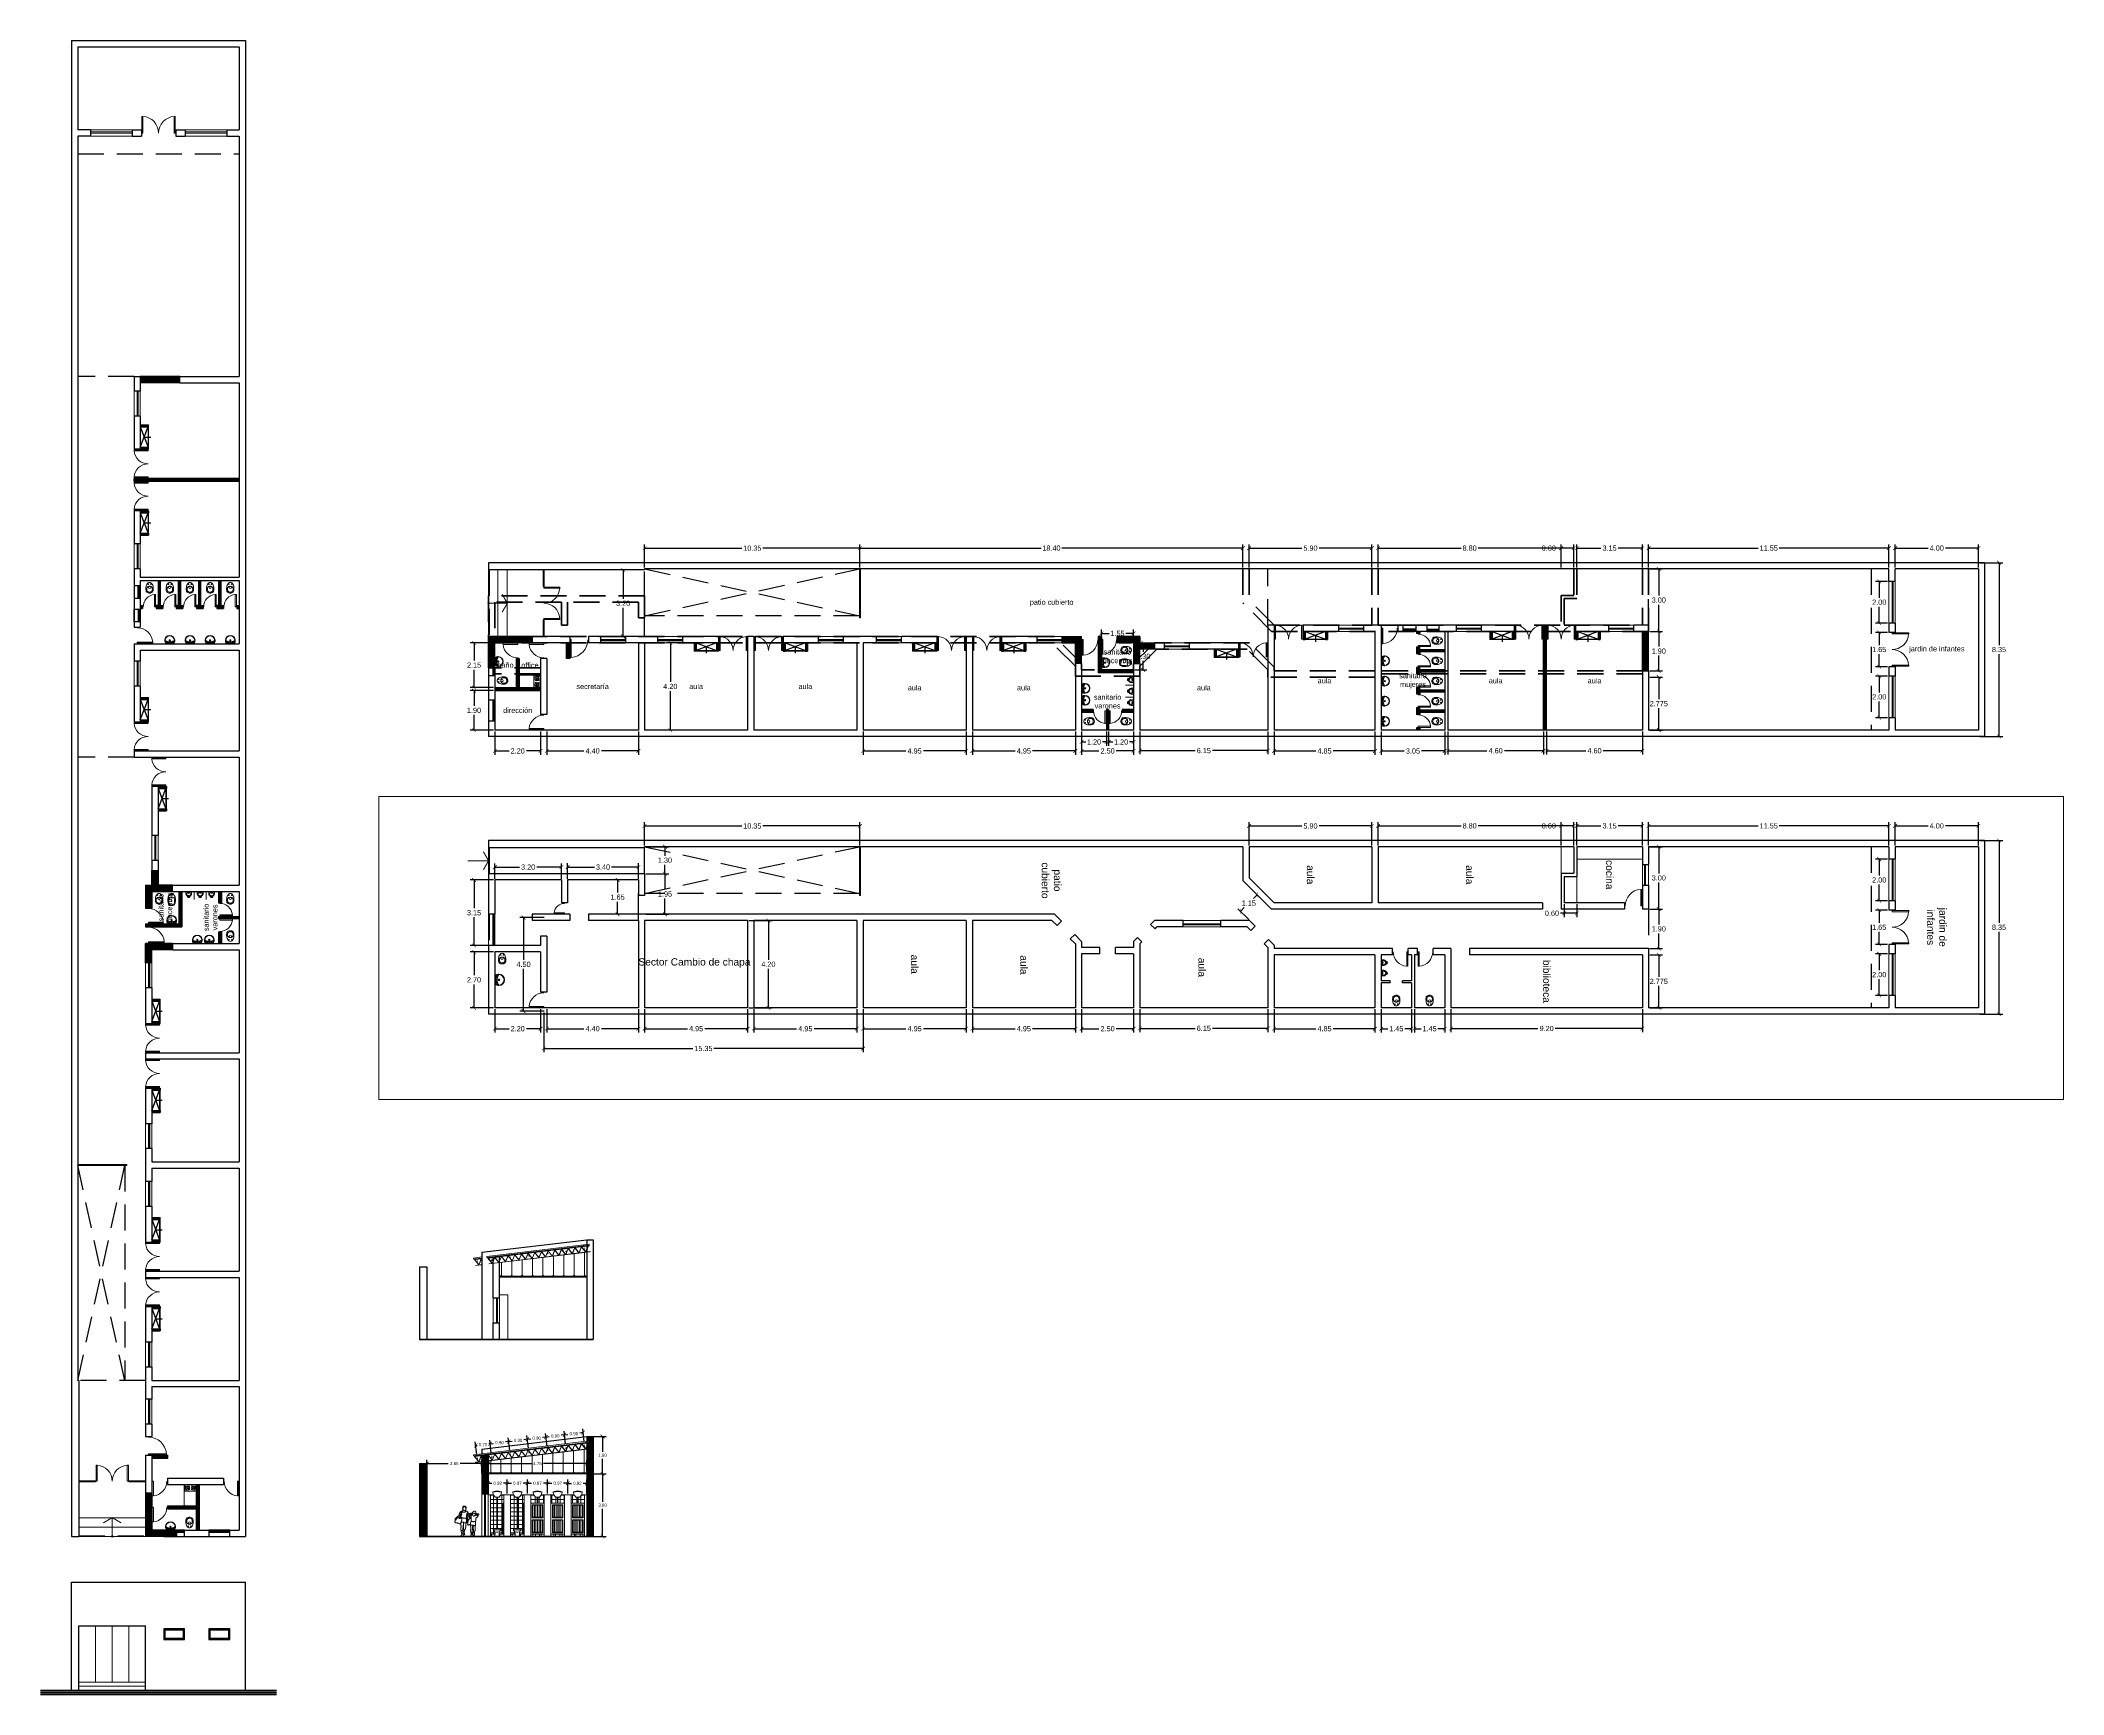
# Model space of a CAD drawing. Header units: millimetres. Extents: x 461.5 to 558.8, y 615.3 to 694.8.
import ezdxf

# ---------------------------------------------------------------- set-up
doc = ezdxf.new("R2010")
doc.units = ezdxf.units.MM
doc.header["$LTSCALE"] = 5
doc.linetypes.add('HIDDEN', pattern=[0.375, 0.25, -0.125])
doc.layers.get('0').update_dxf_attribs({"lineweight": 0})
doc.layers.get('Defpoints').update_dxf_attribs({"lineweight": 0})
for name, color, linetype, lineweight in [('0.10 correas', 164, 'Continuous', 0), ('aberturas', 37, 'Continuous', 5), ('AMOB-DETA', 7, 'Continuous', 0), ('AMOB-VIST', 7, 'Continuous', 0), ('barrido', 36, 'Continuous', 5), ('Cotas', 251, 'Continuous', 15), ('DET', 4, 'Continuous', 0), ('equipamiento', 117, 'Continuous', 9), ('filigranas', 151, 'Continuous', 9), ('hatch muros', 24, 'Continuous', 5), ('linea tierra', 71, 'Continuous', 40), ('muros', 81, 'Continuous', 30), ('muros a demoler', 40, 'HIDDEN', 35), ('muros nuevos', 1, 'Continuous', 30), ('proyecciones', 23, 'HIDDEN', 25), ('referencias', 135, 'Continuous', 18)]:
    doc.layers.add(name, color=color, linetype=linetype, lineweight=lineweight)
doc.layers.get('0').freeze()
doc.styles.get("Standard").update_dxf_attribs({"font": 'arial.ttf'})
doc.dimstyles.get("Standard").update_dxf_attribs({"dimtxt": 0.18, "dimasz": 0.18, "dimexe": 0.18, "dimexo": 0.0625, "dimgap": 0.09, "dimtad": 0, "dimtih": 1, "dimtoh": 1, "dimzin": 0, "dimdsep": 46, "dimtxsty": 'Standard', "dimblk": 'DOTSMALL', "dimcen": 0.09, "dimse1": 1, "dimse2": 1, "dimadec": 0, "dimazin": 0, "dimtfac": 1, "dimtofl": 0, "dimtmove": 0, "dimatfit": 3, "dimldrblk": 'DOTSMALL', "dimfxl": 1, "dimtolj": 1, "dimtzin": 0, "dimarcsym": 0})
pattern_1 = [(45, (-13.25, -0.85), (-0.0336759605, 0.0336759605), []), (45, (-13.22755, -0.85), (-0.0336759605, 0.0336759605), [])]
pattern_2 = [(135, (1132.78695, 139.866), (-0.0336759605, -0.0336759605), []), (135, (1132.78695, 139.88845), (-0.0336759605, -0.0336759605), [])]
pattern_3 = [(135, (1133.63695, 126.616), (-0.0336759605, -0.0336759605), []), (135, (1133.63695, 126.63845), (-0.0336759605, -0.0336759605), [])]
pattern_4 = [(0, (16.7129, 18.92355), (0, 0.2), []), (90, (16.7129, 18.92355), (-0.2, 1e-17), [])]

# ---------------------------------------------------------------- blocks, each defined once
blk = doc.blocks.new('inodoro2')
at = {"layer": 'AMOB-DETA', "color": 0}
for points in [[(-0.015, 0.536), (-0.033, 0.535, 0.028747), (-0.061, 0.527, 0.052421), (-0.075, 0.521, 0.050041), (-0.092, 0.508, 0.040538), (-0.109, 0.49, 0.036304), (-0.125, 0.468, 0.08346), (-0.129, 0.457, 0.024812), (-0.13, 0.446, 0.009631), (-0.132, 0.42, 0.014344), (-0.133, 0.411, 0.009208), (-0.132, 0.396)], [(-0.015, 0.256), (-0.033, 0.258, -0.028747), (-0.061, 0.265, -0.052421), (-0.075, 0.272, -0.050041), (-0.092, 0.284, -0.040538), (-0.109, 0.303, -0.036304), (-0.125, 0.325, -0.08346), (-0.129, 0.336, -0.024812), (-0.13, 0.346, -0.009631), (-0.132, 0.373, -0.014344), (-0.133, 0.382, -0.009208), (-0.132, 0.396)], [(0.015, 0.256), (0.033, 0.258, 0.028747), (0.061, 0.265, 0.052421), (0.075, 0.272, 0.050041), (0.092, 0.284, 0.040538), (0.109, 0.303, 0.036304), (0.124, 0.325, 0.08346), (0.129, 0.336, 0.024812), (0.13, 0.346, 0.009631), (0.132, 0.373, 0.014344), (0.132, 0.382, 0.009208), (0.132, 0.396)]]:
    blk.add_lwpolyline(points, format="xyb", dxfattribs=at)
for points in [[(-0.015, 0.536), (0, 0.536)], [(-0.015, 0.256), (0, 0.256)], [(0, 0.536), (0.015, 0.536), (0.033, 0.535), (0.075, 0.521), (0.109, 0.49), (0.129, 0.457), (0.132, 0.42), (0.132, 0.396)], [(0.015, 0.256), (0, 0.256)]]:
    blk.add_lwpolyline(points, dxfattribs=at)
for centre in [(-0.064, 0.152), (0.064, 0.152)]:
    blk.add_circle(centre, 0.0141, dxfattribs=at)
at = {"layer": 'AMOB-VIST', "color": 0}
blk.add_lwpolyline([(0, 0.585, 0.193023), (-0.137, 0.535, 0.145572), (-0.172, 0.456, 0.077711), (-0.165, 0.255, 0.087544), (-0.125, 0.161, 0.055228), (-0.065, 0.091, 0.090627), (0, 0.072, 0.091051), (0.065, 0.091, 0.055228), (0.126, 0.161, 0.087544), (0.165, 0.255, 0.077711), (0.172, 0.456, 0.145572), (0.137, 0.535, 0.193023), (0, 0.585, 61.25604)], format="xyb", close=True, dxfattribs=at)
blk.add_circle((0, 0.314), 0.0535, dxfattribs=at)
blk = doc.blocks.new('lav')
at = {"layer": 'AMOB-DETA', "color": 0}
for points in [[(0.228, -0.175, -0.004766), (0.23, -0.176, -0.296826), (0.235, -0.189, 0.102083), (0.235, -0.135, 0.186378), (0.19, -0.065, 0.138198), (0.135, -0.04, 0.037019), (0, -0.03, 0.037019), (-0.135, -0.04, 0.138198), (-0.19, -0.065, 0.186378), (-0.235, -0.135, 0.102083), (-0.235, -0.189, -0.296826), (-0.23, -0.176, -0.004766), (-0.228, -0.175)], [(-0.228, -0.175, -0.263899), (-0.215, -0.152, -0.052487), (-0.16, -0.127, 0.317586), (-0.137, -0.097, 0.080881), (-0.144, -0.057, 0.081406), (-0.145, -0.054, 0.31626), (-0.164, -0.048)], [(0.164, -0.048, 0.31626), (0.145, -0.054, 0.081406), (0.144, -0.057, 0.080881), (0.137, -0.097, 0.317586), (0.16, -0.127, -0.052487), (0.215, -0.152, -0.263899), (0.228, -0.175)]]:
    blk.add_lwpolyline(points, format="xyb", dxfattribs=at)
blk.add_lwpolyline([(0, -0.217, 1), (0, -0.172, 1)], format="xyb", close=True, dxfattribs=at)
at = {"layer": 'AMOB-VIST', "color": 0}
for points in [[(0, -0.465, -0.404815), (-0.276, -0.196, -0.176085), (-0.215, -0.004, -0.232056), (-0.207, 0), (0, 0), (0.207, 0, -0.232056), (0.215, -0.004, -0.176085), (0.276, -0.196, -0.404715), (0, -0.465)], [(0.228, -0.175, 0.040596), (0.21, -0.165, 0.125199), (0, -0.115, 0.125199), (-0.21, -0.165, 0.040596), (-0.228, -0.175)]]:
    blk.add_lwpolyline(points, format="xyb", dxfattribs=at)
for points in [[(0, -0.444, 0.404815), (0.256, -0.195, 0.074583), (0.25, -0.125, 0.158422), (0.213, -0.065, 0.150216), (0.15, -0.035, 0.021002), (0.06, -0.025, 0.008328), (0, -0.024, 0.008328), (-0.06, -0.025, 0.021002), (-0.15, -0.035, 0.150216), (-0.213, -0.065, 0.158422), (-0.25, -0.125, 0.074583), (-0.256, -0.195, 0.404815)], [(0, -0.23, 1), (0, -0.16, 1)], [(0, -0.086, 1), (0, -0.052, 1)]]:
    blk.add_lwpolyline(points, format="xyb", close=True, dxfattribs=at)
at = {"layer": 'AMOB-VIST', "color": 0, "linetype": 'HIDDEN'}
for centre in [(-0.095, -0.069), (0.095, -0.069)]:
    blk.add_circle(centre, 0.0175, dxfattribs=at)
blk = doc.blocks.new('mingitt')
at = {"layer": 'AMOB-DETA', "color": 0}
for p, q in [((-0.299, 0.025), (-0.175, 0.025)), ((-0.029, 0.025), (-0.153, 0.025))]:
    blk.add_line(p, q, dxfattribs=at)
for points in [[(-0.304, 0.118), (-0.297, 0.103, 0.09017), (-0.263, 0.084, 0.04702), (-0.221, 0.074), (-0.164, 0.07)], [(-0.164, 0.269), (-0.177, 0.265, 0.088171), (-0.189, 0.253, 0.075175), (-0.199, 0.232, 0.081155)], [(-0.164, 0.269), (-0.151, 0.265, -0.088171), (-0.139, 0.253, -0.075175), (-0.129, 0.232, -0.081155)], [(-0.024, 0.118), (-0.031, 0.103, -0.09017), (-0.065, 0.084, -0.04702), (-0.107, 0.074), (-0.164, 0.07)]]:
    blk.add_lwpolyline(points, format="xyb", dxfattribs=at)
for centre in [(-0.183, 0.236), (-0.183, 0.214), (-0.183, 0.078), (-0.164, 0.247), (-0.164, 0.225), (-0.164, 0.203), (-0.164, 0.089), (-0.145, 0.236), (-0.145, 0.214), (-0.145, 0.078)]:
    blk.add_circle(centre, 0.003, dxfattribs=at)
for centre, radius, start, end in [((-0.299, 0.02), 0.005, 89.99948, 179.99912), ((-0.211, 0.118), 0.0634, 117.96963, 211.43922), ((-0.278, 0.244), 0.08, 297.96963, 351.11641), ((-0.05, 0.244), 0.08, 188.88359, 242.03037), ((-0.117, 0.118), 0.0634, 328.56078, 62.03037), ((-0.029, 0.02), 0.005, 0.00088, 90.00052)]:
    blk.add_arc(centre, radius, start, end, dxfattribs=at)
at = {"layer": 'AMOB-VIST', "color": 0}
blk.add_lwpolyline([(-0.164, 0.3), (-0.139, 0.293, -0.107013), (-0.115, 0.27, -0.081155), (-0.1, 0.238, 0.245336), (-0.074, 0.2, -0.277467), (-0.024, 0.118, 0), (-0.024, 0.019, 0.414214), (-0.017, 0.012, 0), (0, 0.012, -0.999999), (0, 0, 0), (-0.328, 0, -0.999999), (-0.328, 0.012, 0), (-0.311, 0.012, 0.414214), (-0.304, 0.019, 0), (-0.304, 0.118, -0.277467), (-0.254, 0.2, 0.245336), (-0.228, 0.238, -0.081155), (-0.213, 0.27, -0.107013), (-0.189, 0.293), (-0.164, 0.3)], format="xyb", close=True, dxfattribs=at)
blk = doc.blocks.new('_ArchTick')
at = {"color": 0, "linetype": 'ByBlock', "const_width": 0.15}
blk.add_lwpolyline([(-0.5, -0.5), (0.5, 0.5)], dxfattribs=at)
blk = doc.blocks.new('*D6')
at = {"layer": 'Cotas', "color": 0, "lineweight": -2, "transparency": 16777216}
for p, q in [((554.741, 656.395), (555.85, 656.395)), ((555.67, 656.395), (555.67, 652.437)), ((555.67, 648.045), (555.67, 652.002)), ((554.741, 648.045), (555.85, 648.045))]:
    blk.add_line(p, q, dxfattribs=at)
at = {"layer": 'Defpoints', "color": 0, "transparency": 16777216}
for p in [(554.679, 656.395), (554.679, 648.045), (555.67, 648.045)]:
    blk.add_point(p, dxfattribs=at)
at = {"layer": 'Cotas', "color": 0, "lineweight": -2, "transparency": 16777216, "xscale": 0.18, "yscale": 0.18, "zscale": 0.18}
for p, rotation in [((555.67, 656.395), 90), ((555.67, 648.045), 270)]:
    blk.add_blockref('_ArchTick', p, dxfattribs=dict(at, rotation=rotation))
at = {"layer": 'Cotas', "color": 0, "transparency": 16777216, "insert": (555.67, 652.22), "char_height": 0.25, "attachment_point": 5}
blk.add_mtext('\\A1;8.35', dxfattribs=at)
blk = doc.blocks.new('_DotSmall')
at = {"color": 0, "linetype": 'ByBlock', "const_width": 0.5}
blk.add_lwpolyline([(-0.0625, 0, 1), (0.0625, 0, 1)], format="xyb", close=True, dxfattribs=at)
blk = doc.blocks.new('*D7')
at = {"layer": 'Cotas', "color": 0, "lineweight": -2, "transparency": 16777216}
for p, q in [((550.679, 656.157), (550.679, 657.275)), ((554.679, 656.157), (554.679, 657.275)), ((550.679, 657.095), (552.259, 657.095)), ((554.679, 657.095), (553.098, 657.095))]:
    blk.add_line(p, q, dxfattribs=at)
at = {"layer": 'Defpoints', "color": 0, "transparency": 16777216}
for p in [(550.679, 657.095), (550.679, 656.095), (554.679, 656.095)]:
    blk.add_point(p, dxfattribs=at)
at = {"layer": 'Cotas', "color": 0, "lineweight": -2, "transparency": 16777216, "xscale": 0.18, "yscale": 0.18, "zscale": 0.18, "rotation": 180}
blk.add_blockref('_ArchTick', (550.679, 657.095), dxfattribs=at)
at = {"layer": 'Cotas', "color": 0, "lineweight": -2, "transparency": 16777216, "xscale": 0.18, "yscale": 0.18, "zscale": 0.18}
blk.add_blockref('_ArchTick', (554.679, 657.095), dxfattribs=at)
at = {"layer": 'Cotas', "color": 0, "transparency": 16777216, "insert": (552.679, 657.095), "char_height": 0.25, "attachment_point": 5}
blk.add_mtext('\\A1;4.00', dxfattribs=at)
blk = doc.blocks.new('*D8')
at = {"layer": 'Cotas', "color": 0, "lineweight": -2, "transparency": 16777216}
for p, q in [((538.829, 656.157), (538.829, 657.275)), ((550.379, 656.157), (550.379, 657.275)), ((538.829, 657.095), (544.103, 657.095)), ((550.379, 657.095), (545.105, 657.095))]:
    blk.add_line(p, q, dxfattribs=at)
at = {"layer": 'Defpoints', "color": 0, "transparency": 16777216}
for p in [(538.829, 657.095), (538.829, 656.095), (550.379, 656.095)]:
    blk.add_point(p, dxfattribs=at)
at = {"layer": 'Cotas', "color": 0, "lineweight": -2, "transparency": 16777216, "xscale": 0.18, "yscale": 0.18, "zscale": 0.18, "rotation": 180}
blk.add_blockref('_ArchTick', (538.829, 657.095), dxfattribs=at)
at = {"layer": 'Cotas', "color": 0, "lineweight": -2, "transparency": 16777216, "xscale": 0.18, "yscale": 0.18, "zscale": 0.18}
blk.add_blockref('_ArchTick', (550.379, 657.095), dxfattribs=at)
at = {"layer": 'Cotas', "color": 0, "transparency": 16777216, "insert": (544.604, 657.095), "char_height": 0.25, "attachment_point": 5}
blk.add_mtext('\\A1;11.55', dxfattribs=at)
blk = doc.blocks.new('*D9')
at = {"layer": 'Cotas', "color": 0, "lineweight": -2, "transparency": 16777216}
for p, q in [((550.316, 655.495), (549.733, 655.495)), ((549.913, 655.495), (549.913, 654.712)), ((550.316, 653.495), (549.733, 653.495)), ((549.913, 653.495), (549.913, 654.277))]:
    blk.add_line(p, q, dxfattribs=at)
at = {"layer": 'Defpoints', "color": 0, "transparency": 16777216}
for p in [(550.379, 655.495), (549.913, 653.495), (550.379, 653.495)]:
    blk.add_point(p, dxfattribs=at)
at = {"layer": 'Cotas', "color": 0, "lineweight": -2, "transparency": 16777216, "xscale": 0.18, "yscale": 0.18, "zscale": 0.18}
for p, rotation in [((549.913, 655.495), 90), ((549.913, 653.495), 270)]:
    blk.add_blockref('_ArchTick', p, dxfattribs=dict(at, rotation=rotation))
at = {"layer": 'Cotas', "color": 0, "transparency": 16777216, "insert": (549.913, 654.495), "char_height": 0.25, "attachment_point": 5}
blk.add_mtext('\\A1;2.00', dxfattribs=at)
blk = doc.blocks.new('*D10')
at = {"layer": 'Cotas', "color": 0, "lineweight": -2, "transparency": 16777216}
for p, q in [((550.316, 650.945), (549.733, 650.945)), ((549.913, 650.945), (549.913, 650.162)), ((549.913, 648.945), (549.913, 649.727)), ((550.316, 648.945), (549.733, 648.945))]:
    blk.add_line(p, q, dxfattribs=at)
at = {"layer": 'Defpoints', "color": 0, "transparency": 16777216}
for p in [(550.379, 650.945), (549.913, 648.945), (550.379, 648.945)]:
    blk.add_point(p, dxfattribs=at)
at = {"layer": 'Cotas', "color": 0, "lineweight": -2, "transparency": 16777216, "xscale": 0.18, "yscale": 0.18, "zscale": 0.18}
for p, rotation in [((549.913, 650.945), 90), ((549.913, 648.945), 270)]:
    blk.add_blockref('_ArchTick', p, dxfattribs=dict(at, rotation=rotation))
at = {"layer": 'Cotas', "color": 0, "transparency": 16777216, "insert": (549.913, 649.945), "char_height": 0.25, "attachment_point": 5}
blk.add_mtext('\\A1;2.00', dxfattribs=at)
blk = doc.blocks.new('*D11')
at = {"layer": 'Cotas', "color": 0, "lineweight": -2, "transparency": 16777216}
for p, q in [((550.316, 653.045), (549.733, 653.045)), ((549.913, 653.045), (549.913, 652.437)), ((549.913, 651.395), (549.913, 652.002)), ((550.316, 651.395), (549.733, 651.395))]:
    blk.add_line(p, q, dxfattribs=at)
at = {"layer": 'Defpoints', "color": 0, "transparency": 16777216}
for p in [(550.379, 653.045), (549.913, 651.395), (550.379, 651.395)]:
    blk.add_point(p, dxfattribs=at)
at = {"layer": 'Cotas', "color": 0, "lineweight": -2, "transparency": 16777216, "xscale": 0.18, "yscale": 0.18, "zscale": 0.18}
for p, rotation in [((549.913, 653.045), 90), ((549.913, 651.395), 270)]:
    blk.add_blockref('_ArchTick', p, dxfattribs=dict(at, rotation=rotation))
at = {"layer": 'Cotas', "color": 0, "transparency": 16777216, "insert": (549.913, 652.22), "char_height": 0.25, "attachment_point": 5}
blk.add_mtext('\\A1;1.65', dxfattribs=at)
blk = doc.blocks.new('*D12')
at = {"layer": 'Cotas', "color": 0, "lineweight": -2, "transparency": 16777216}
for p, q in [((538.891, 653.095), (539.499, 653.095)), ((539.319, 653.095), (539.319, 652.362)), ((539.319, 651.195), (539.319, 651.927)), ((538.891, 651.195), (539.499, 651.195))]:
    blk.add_line(p, q, dxfattribs=at)
at = {"layer": 'Defpoints', "color": 0, "transparency": 16777216}
for p in [(538.829, 653.095), (538.829, 651.195), (539.319, 651.195)]:
    blk.add_point(p, dxfattribs=at)
at = {"layer": 'Cotas', "color": 0, "lineweight": -2, "transparency": 16777216, "xscale": 0.18, "yscale": 0.18, "zscale": 0.18}
for p, rotation in [((539.319, 653.095), 90), ((539.319, 651.195), 270)]:
    blk.add_blockref('_ArchTick', p, dxfattribs=dict(at, rotation=rotation))
at = {"layer": 'Cotas', "color": 0, "transparency": 16777216, "insert": (539.319, 652.145), "char_height": 0.25, "attachment_point": 5}
blk.add_mtext('\\A1;1.90', dxfattribs=at)
blk = doc.blocks.new('*D13')
at = {"layer": 'Cotas', "color": 0, "lineweight": -2, "transparency": 16777216}
for p, q in [((538.891, 656.095), (539.499, 656.095)), ((539.319, 656.095), (539.319, 654.812)), ((539.319, 653.095), (539.319, 654.377)), ((538.891, 653.095), (539.499, 653.095))]:
    blk.add_line(p, q, dxfattribs=at)
at = {"layer": 'Defpoints', "color": 0, "transparency": 16777216}
for p in [(538.829, 656.095), (538.829, 653.095), (539.319, 653.095)]:
    blk.add_point(p, dxfattribs=at)
at = {"layer": 'Cotas', "color": 0, "lineweight": -2, "transparency": 16777216, "xscale": 0.18, "yscale": 0.18, "zscale": 0.18}
for p, rotation in [((539.319, 656.095), 90), ((539.319, 653.095), 270)]:
    blk.add_blockref('_ArchTick', p, dxfattribs=dict(at, rotation=rotation))
at = {"layer": 'Cotas', "color": 0, "transparency": 16777216, "insert": (539.319, 654.595), "char_height": 0.25, "attachment_point": 5}
blk.add_mtext('\\A1;3.00', dxfattribs=at)
blk = doc.blocks.new('*D14')
at = {"layer": 'Cotas', "color": 0, "lineweight": -2, "transparency": 16777216}
for p, q in [((538.891, 650.895), (539.499, 650.895)), ((539.319, 650.895), (539.319, 649.837)), ((539.319, 648.345), (539.319, 649.402)), ((538.891, 648.345), (539.499, 648.345))]:
    blk.add_line(p, q, dxfattribs=at)
at = {"layer": 'Defpoints', "color": 0, "transparency": 16777216}
for p in [(538.829, 650.895), (539.319, 650.895), (538.829, 648.345)]:
    blk.add_point(p, dxfattribs=at)
at = {"layer": 'Cotas', "color": 0, "lineweight": -2, "transparency": 16777216, "xscale": 0.18, "yscale": 0.18, "zscale": 0.18}
for p, rotation in [((539.319, 650.895), 90), ((539.319, 648.345), 270)]:
    blk.add_blockref('_ArchTick', p, dxfattribs=dict(at, rotation=rotation))
at = {"layer": 'Cotas', "color": 0, "transparency": 16777216, "insert": (539.319, 649.62), "char_height": 0.25, "attachment_point": 5}
blk.add_mtext('\\A1;2.775', dxfattribs=at)
blk = doc.blocks.new('*D15')
at = {"layer": 'Cotas', "color": 0, "lineweight": -2, "transparency": 16777216}
for p, q in [((535.379, 656.157), (535.379, 657.275)), ((538.529, 656.157), (538.529, 657.275)), ((535.379, 657.095), (536.538, 657.095)), ((538.529, 657.095), (537.369, 657.095))]:
    blk.add_line(p, q, dxfattribs=at)
at = {"layer": 'Defpoints', "color": 0, "transparency": 16777216}
for p in [(538.529, 657.095), (535.379, 656.095), (538.529, 656.095)]:
    blk.add_point(p, dxfattribs=at)
at = {"layer": 'Cotas', "color": 0, "lineweight": -2, "transparency": 16777216, "xscale": 0.18, "yscale": 0.18, "zscale": 0.18, "rotation": 180}
blk.add_blockref('_ArchTick', (535.379, 657.095), dxfattribs=at)
at = {"layer": 'Cotas', "color": 0, "lineweight": -2, "transparency": 16777216, "xscale": 0.18, "yscale": 0.18, "zscale": 0.18}
blk.add_blockref('_ArchTick', (538.529, 657.095), dxfattribs=at)
at = {"layer": 'Cotas', "color": 0, "transparency": 16777216, "insert": (536.954, 657.095), "char_height": 0.25, "attachment_point": 5}
blk.add_mtext('\\A1;3.15', dxfattribs=at)
blk = doc.blocks.new('*D16')
at = {"layer": 'Cotas', "color": 0, "lineweight": -2, "transparency": 16777216}
for p, q in [((525.829, 656.157), (525.829, 657.274)), ((534.629, 656.157), (534.629, 657.274)), ((525.829, 657.094), (529.814, 657.094)), ((534.629, 657.094), (530.643, 657.094))]:
    blk.add_line(p, q, dxfattribs=at)
at = {"layer": 'Defpoints', "color": 0, "transparency": 16777216}
for p in [(525.829, 657.094), (525.829, 656.095), (534.629, 656.095)]:
    blk.add_point(p, dxfattribs=at)
at = {"layer": 'Cotas', "color": 0, "lineweight": -2, "transparency": 16777216, "xscale": 0.18, "yscale": 0.18, "zscale": 0.18, "rotation": 180}
blk.add_blockref('_ArchTick', (525.829, 657.094), dxfattribs=at)
at = {"layer": 'Cotas', "color": 0, "lineweight": -2, "transparency": 16777216, "xscale": 0.18, "yscale": 0.18, "zscale": 0.18}
blk.add_blockref('_ArchTick', (534.629, 657.094), dxfattribs=at)
at = {"layer": 'Cotas', "color": 0, "transparency": 16777216, "insert": (530.229, 657.094), "char_height": 0.25, "attachment_point": 5}
blk.add_mtext('\\A1;8.80', dxfattribs=at)
blk = doc.blocks.new('*D17')
at = {"layer": 'Cotas', "color": 0, "lineweight": -2, "transparency": 16777216}
for p, q in [((534.629, 656.157), (534.629, 657.274)), ((535.229, 656.157), (535.229, 657.274)), ((534.629, 657.094), (534.449, 657.094)), ((535.229, 657.094), (534.629, 657.094))]:
    blk.add_line(p, q, dxfattribs=at)
at = {"layer": 'Defpoints', "color": 0, "transparency": 16777216}
for p in [(534.629, 657.094), (534.629, 656.095), (535.229, 656.095)]:
    blk.add_point(p, dxfattribs=at)
at = {"layer": 'Cotas', "color": 0, "lineweight": -2, "transparency": 16777216, "xscale": 0.18, "yscale": 0.18, "zscale": 0.18, "rotation": 180}
blk.add_blockref('_ArchTick', (534.629, 657.094), dxfattribs=at)
at = {"layer": 'Cotas', "color": 0, "lineweight": -2, "transparency": 16777216, "xscale": 0.18, "yscale": 0.18, "zscale": 0.18}
blk.add_blockref('_ArchTick', (535.229, 657.094), dxfattribs=at)
at = {"layer": 'Cotas', "color": 0, "transparency": 16777216, "insert": (534.034, 657.094), "char_height": 0.25, "attachment_point": 5}
blk.add_mtext('\\A1;0.60', dxfattribs=at)
blk = doc.blocks.new('*D18')
at = {"layer": 'Cotas', "color": 0, "lineweight": -2, "transparency": 16777216}
for p, q in [((534.779, 652.895), (534.599, 652.895)), ((534.779, 653.332), (534.779, 652.715)), ((535.379, 652.895), (534.779, 652.895)), ((535.379, 653.332), (535.379, 652.715))]:
    blk.add_line(p, q, dxfattribs=at)
at = {"layer": 'Defpoints', "color": 0, "transparency": 16777216}
for p in [(534.779, 653.395), (535.379, 653.395), (534.779, 652.895)]:
    blk.add_point(p, dxfattribs=at)
at = {"layer": 'Cotas', "color": 0, "lineweight": -2, "transparency": 16777216, "xscale": 0.18, "yscale": 0.18, "zscale": 0.18, "rotation": 180}
blk.add_blockref('_ArchTick', (534.779, 652.895), dxfattribs=at)
at = {"layer": 'Cotas', "color": 0, "lineweight": -2, "transparency": 16777216, "xscale": 0.18, "yscale": 0.18, "zscale": 0.18}
blk.add_blockref('_ArchTick', (535.379, 652.895), dxfattribs=at)
at = {"layer": 'Cotas', "color": 0, "transparency": 16777216, "insert": (534.184, 652.895), "char_height": 0.25, "attachment_point": 5}
blk.add_mtext('\\A1;0.60', dxfattribs=at)
blk = doc.blocks.new('*D19')
at = {"layer": 'Cotas', "color": 0, "lineweight": -2, "transparency": 16777216}
for p, q in [((519.629, 656.157), (519.629, 657.272)), ((525.529, 656.157), (525.529, 657.272)), ((519.629, 657.092), (522.164, 657.092)), ((525.529, 657.092), (522.993, 657.092))]:
    blk.add_line(p, q, dxfattribs=at)
at = {"layer": 'Defpoints', "color": 0, "transparency": 16777216}
for p in [(519.629, 657.092), (519.629, 656.095), (525.529, 656.095)]:
    blk.add_point(p, dxfattribs=at)
at = {"layer": 'Cotas', "color": 0, "lineweight": -2, "transparency": 16777216, "xscale": 0.18, "yscale": 0.18, "zscale": 0.18, "rotation": 180}
blk.add_blockref('_ArchTick', (519.629, 657.092), dxfattribs=at)
at = {"layer": 'Cotas', "color": 0, "lineweight": -2, "transparency": 16777216, "xscale": 0.18, "yscale": 0.18, "zscale": 0.18}
blk.add_blockref('_ArchTick', (525.529, 657.092), dxfattribs=at)
at = {"layer": 'Cotas', "color": 0, "transparency": 16777216, "insert": (522.579, 657.092), "char_height": 0.25, "attachment_point": 5}
blk.add_mtext('\\A1;5.90', dxfattribs=at)
blk = doc.blocks.new('*D20')
at = {"layer": 'Cotas', "color": 0, "lineweight": -2, "transparency": 16777216}
for p, q in [((529.329, 648.282), (529.329, 647.175)), ((538.529, 648.282), (538.529, 647.175)), ((529.329, 647.355), (533.514, 647.355)), ((538.529, 647.355), (534.343, 647.355))]:
    blk.add_line(p, q, dxfattribs=at)
at = {"layer": 'Defpoints', "color": 0, "transparency": 16777216}
for p in [(529.329, 648.345), (538.529, 648.345), (529.329, 647.355)]:
    blk.add_point(p, dxfattribs=at)
at = {"layer": 'Cotas', "color": 0, "lineweight": -2, "transparency": 16777216, "xscale": 0.18, "yscale": 0.18, "zscale": 0.18, "rotation": 180}
blk.add_blockref('_ArchTick', (529.329, 647.355), dxfattribs=at)
at = {"layer": 'Cotas', "color": 0, "lineweight": -2, "transparency": 16777216, "xscale": 0.18, "yscale": 0.18, "zscale": 0.18}
blk.add_blockref('_ArchTick', (538.529, 647.355), dxfattribs=at)
at = {"layer": 'Cotas', "color": 0, "transparency": 16777216, "insert": (533.929, 647.355), "char_height": 0.25, "attachment_point": 5}
blk.add_mtext('\\A1;9.20', dxfattribs=at)
blk = doc.blocks.new('*D21')
at = {"layer": 'Cotas', "color": 0, "lineweight": -2, "transparency": 16777216}
for p, q in [((527.579, 648.282), (527.579, 647.165)), ((529.029, 648.282), (529.029, 647.165)), ((527.579, 647.345), (527.9, 647.345)), ((529.029, 647.345), (528.708, 647.345))]:
    blk.add_line(p, q, dxfattribs=at)
at = {"layer": 'Defpoints', "color": 0, "transparency": 16777216}
for p in [(527.579, 648.345), (529.029, 648.345), (527.579, 647.345)]:
    blk.add_point(p, dxfattribs=at)
at = {"layer": 'Cotas', "color": 0, "lineweight": -2, "transparency": 16777216, "xscale": 0.18, "yscale": 0.18, "zscale": 0.18, "rotation": 180}
blk.add_blockref('_ArchTick', (527.579, 647.345), dxfattribs=at)
at = {"layer": 'Cotas', "color": 0, "lineweight": -2, "transparency": 16777216, "xscale": 0.18, "yscale": 0.18, "zscale": 0.18}
blk.add_blockref('_ArchTick', (529.029, 647.345), dxfattribs=at)
at = {"layer": 'Cotas', "color": 0, "transparency": 16777216, "insert": (528.304, 647.345), "char_height": 0.25, "attachment_point": 5}
blk.add_mtext('\\A1;1.45', dxfattribs=at)
blk = doc.blocks.new('*D22')
at = {"layer": 'Cotas', "color": 0, "lineweight": -2, "transparency": 16777216}
for p, q in [((525.979, 648.282), (525.979, 647.165)), ((527.429, 648.282), (527.429, 647.165)), ((525.979, 647.345), (526.3, 647.345)), ((527.429, 647.345), (527.108, 647.345))]:
    blk.add_line(p, q, dxfattribs=at)
at = {"layer": 'Defpoints', "color": 0, "transparency": 16777216}
for p in [(525.979, 648.345), (527.429, 648.345), (525.979, 647.345)]:
    blk.add_point(p, dxfattribs=at)
at = {"layer": 'Cotas', "color": 0, "lineweight": -2, "transparency": 16777216, "xscale": 0.18, "yscale": 0.18, "zscale": 0.18, "rotation": 180}
blk.add_blockref('_ArchTick', (525.979, 647.345), dxfattribs=at)
at = {"layer": 'Cotas', "color": 0, "lineweight": -2, "transparency": 16777216, "xscale": 0.18, "yscale": 0.18, "zscale": 0.18}
blk.add_blockref('_ArchTick', (527.429, 647.345), dxfattribs=at)
at = {"layer": 'Cotas', "color": 0, "transparency": 16777216, "insert": (526.704, 647.345), "char_height": 0.25, "attachment_point": 5}
blk.add_mtext('\\A1;1.45', dxfattribs=at)
blk = doc.blocks.new('*D23')
at = {"layer": 'Cotas', "color": 0, "lineweight": -2, "transparency": 16777216}
for p, q in [((520.829, 648.282), (520.829, 647.165)), ((525.679, 648.282), (525.679, 647.165)), ((520.829, 647.345), (522.833, 647.345)), ((525.679, 647.345), (523.674, 647.345))]:
    blk.add_line(p, q, dxfattribs=at)
at = {"layer": 'Defpoints', "color": 0, "transparency": 16777216}
for p in [(520.829, 648.345), (525.679, 648.345), (520.829, 647.345)]:
    blk.add_point(p, dxfattribs=at)
at = {"layer": 'Cotas', "color": 0, "lineweight": -2, "transparency": 16777216, "xscale": 0.18, "yscale": 0.18, "zscale": 0.18, "rotation": 180}
blk.add_blockref('_ArchTick', (520.829, 647.345), dxfattribs=at)
at = {"layer": 'Cotas', "color": 0, "lineweight": -2, "transparency": 16777216, "xscale": 0.18, "yscale": 0.18, "zscale": 0.18}
blk.add_blockref('_ArchTick', (525.679, 647.345), dxfattribs=at)
at = {"layer": 'Cotas', "color": 0, "transparency": 16777216, "insert": (523.254, 647.345), "char_height": 0.25, "attachment_point": 5}
blk.add_mtext('\\A1;4.85', dxfattribs=at)
blk = doc.blocks.new('*D24')
at = {"layer": 'Cotas', "color": 0, "lineweight": -2, "transparency": 16777216}
for p, q in [((514.379, 648.282), (514.379, 647.184)), ((520.529, 648.282), (520.529, 647.184)), ((514.379, 647.364), (517.037, 647.364)), ((520.529, 647.364), (517.87, 647.364))]:
    blk.add_line(p, q, dxfattribs=at)
at = {"layer": 'Defpoints', "color": 0, "transparency": 16777216}
for p in [(514.379, 648.345), (520.529, 648.345), (514.379, 647.364)]:
    blk.add_point(p, dxfattribs=at)
at = {"layer": 'Cotas', "color": 0, "lineweight": -2, "transparency": 16777216, "xscale": 0.18, "yscale": 0.18, "zscale": 0.18, "rotation": 180}
blk.add_blockref('_ArchTick', (514.379, 647.364), dxfattribs=at)
at = {"layer": 'Cotas', "color": 0, "lineweight": -2, "transparency": 16777216, "xscale": 0.18, "yscale": 0.18, "zscale": 0.18}
blk.add_blockref('_ArchTick', (520.529, 647.364), dxfattribs=at)
at = {"layer": 'Cotas', "color": 0, "transparency": 16777216, "insert": (517.454, 647.364), "char_height": 0.25, "attachment_point": 5}
blk.add_mtext('\\A1;6.15', dxfattribs=at)
blk = doc.blocks.new('*D25')
at = {"layer": 'Cotas', "color": 0, "lineweight": -2, "transparency": 16777216}
for p, q in [((511.579, 648.282), (511.579, 647.165)), ((514.079, 648.282), (514.079, 647.165)), ((511.579, 647.345), (512.412, 647.345)), ((514.079, 647.345), (513.245, 647.345))]:
    blk.add_line(p, q, dxfattribs=at)
at = {"layer": 'Defpoints', "color": 0, "transparency": 16777216}
for p in [(511.579, 648.345), (514.079, 648.345), (511.579, 647.345)]:
    blk.add_point(p, dxfattribs=at)
at = {"layer": 'Cotas', "color": 0, "lineweight": -2, "transparency": 16777216, "xscale": 0.18, "yscale": 0.18, "zscale": 0.18, "rotation": 180}
blk.add_blockref('_ArchTick', (511.579, 647.345), dxfattribs=at)
at = {"layer": 'Cotas', "color": 0, "lineweight": -2, "transparency": 16777216, "xscale": 0.18, "yscale": 0.18, "zscale": 0.18}
blk.add_blockref('_ArchTick', (514.079, 647.345), dxfattribs=at)
at = {"layer": 'Cotas', "color": 0, "transparency": 16777216, "insert": (512.829, 647.345), "char_height": 0.25, "attachment_point": 5}
blk.add_mtext('\\A1;2.50', dxfattribs=at)
blk = doc.blocks.new('*D26')
at = {"layer": 'Cotas', "color": 0, "lineweight": -2, "transparency": 16777216}
for p, q in [((506.329, 648.282), (506.329, 647.166)), ((511.279, 648.282), (511.279, 647.166)), ((506.329, 647.346), (508.383, 647.346)), ((511.279, 647.346), (509.224, 647.346))]:
    blk.add_line(p, q, dxfattribs=at)
at = {"layer": 'Defpoints', "color": 0, "transparency": 16777216}
for p in [(506.329, 648.345), (511.279, 648.345), (506.329, 647.346)]:
    blk.add_point(p, dxfattribs=at)
at = {"layer": 'Cotas', "color": 0, "lineweight": -2, "transparency": 16777216, "xscale": 0.18, "yscale": 0.18, "zscale": 0.18, "rotation": 180}
blk.add_blockref('_ArchTick', (506.329, 647.346), dxfattribs=at)
at = {"layer": 'Cotas', "color": 0, "lineweight": -2, "transparency": 16777216, "xscale": 0.18, "yscale": 0.18, "zscale": 0.18}
blk.add_blockref('_ArchTick', (511.279, 647.346), dxfattribs=at)
at = {"layer": 'Cotas', "color": 0, "transparency": 16777216, "insert": (508.804, 647.346), "char_height": 0.25, "attachment_point": 5}
blk.add_mtext('\\A1;4.95', dxfattribs=at)
blk = doc.blocks.new('*D27')
at = {"layer": 'Cotas', "color": 0, "lineweight": -2, "transparency": 16777216}
for p, q in [((501.079, 648.282), (501.079, 647.166)), ((506.029, 648.282), (506.029, 647.166)), ((501.079, 647.346), (503.133, 647.346)), ((506.029, 647.346), (503.974, 647.346))]:
    blk.add_line(p, q, dxfattribs=at)
at = {"layer": 'Defpoints', "color": 0, "transparency": 16777216}
for p in [(501.079, 648.345), (506.029, 648.345), (501.079, 647.346)]:
    blk.add_point(p, dxfattribs=at)
at = {"layer": 'Cotas', "color": 0, "lineweight": -2, "transparency": 16777216, "xscale": 0.18, "yscale": 0.18, "zscale": 0.18, "rotation": 180}
blk.add_blockref('_ArchTick', (501.079, 647.346), dxfattribs=at)
at = {"layer": 'Cotas', "color": 0, "lineweight": -2, "transparency": 16777216, "xscale": 0.18, "yscale": 0.18, "zscale": 0.18}
blk.add_blockref('_ArchTick', (506.029, 647.346), dxfattribs=at)
at = {"layer": 'Cotas', "color": 0, "transparency": 16777216, "insert": (503.554, 647.346), "char_height": 0.25, "attachment_point": 5}
blk.add_mtext('\\A1;4.95', dxfattribs=at)
blk = doc.blocks.new('*D28')
at = {"layer": 'Cotas', "color": 0, "lineweight": -2, "transparency": 16777216}
for p, q in [((495.829, 648.282), (495.829, 647.166)), ((500.779, 648.282), (500.779, 647.166)), ((495.829, 647.346), (497.883, 647.346)), ((500.779, 647.346), (498.724, 647.346))]:
    blk.add_line(p, q, dxfattribs=at)
at = {"layer": 'Defpoints', "color": 0, "transparency": 16777216}
for p in [(495.829, 648.345), (500.779, 648.345), (495.829, 647.346)]:
    blk.add_point(p, dxfattribs=at)
at = {"layer": 'Cotas', "color": 0, "lineweight": -2, "transparency": 16777216, "xscale": 0.18, "yscale": 0.18, "zscale": 0.18, "rotation": 180}
blk.add_blockref('_ArchTick', (495.829, 647.346), dxfattribs=at)
at = {"layer": 'Cotas', "color": 0, "lineweight": -2, "transparency": 16777216, "xscale": 0.18, "yscale": 0.18, "zscale": 0.18}
blk.add_blockref('_ArchTick', (500.779, 647.346), dxfattribs=at)
at = {"layer": 'Cotas', "color": 0, "transparency": 16777216, "insert": (498.304, 647.346), "char_height": 0.25, "attachment_point": 5}
blk.add_mtext('\\A1;4.95', dxfattribs=at)
blk = doc.blocks.new('*D29')
at = {"layer": 'Cotas', "color": 0, "lineweight": -2, "transparency": 16777216}
for p, q in [((490.579, 648.282), (490.579, 647.166)), ((495.529, 648.282), (495.529, 647.166)), ((490.579, 647.346), (492.633, 647.346)), ((495.529, 647.346), (493.474, 647.346))]:
    blk.add_line(p, q, dxfattribs=at)
at = {"layer": 'Defpoints', "color": 0, "transparency": 16777216}
for p in [(490.579, 648.345), (495.529, 648.345), (490.579, 647.346)]:
    blk.add_point(p, dxfattribs=at)
at = {"layer": 'Cotas', "color": 0, "lineweight": -2, "transparency": 16777216, "xscale": 0.18, "yscale": 0.18, "zscale": 0.18, "rotation": 180}
blk.add_blockref('_ArchTick', (490.579, 647.346), dxfattribs=at)
at = {"layer": 'Cotas', "color": 0, "lineweight": -2, "transparency": 16777216, "xscale": 0.18, "yscale": 0.18, "zscale": 0.18}
blk.add_blockref('_ArchTick', (495.529, 647.346), dxfattribs=at)
at = {"layer": 'Cotas', "color": 0, "transparency": 16777216, "insert": (493.054, 647.346), "char_height": 0.25, "attachment_point": 5}
blk.add_mtext('\\A1;4.95', dxfattribs=at)
blk = doc.blocks.new('*D30')
at = {"layer": 'Cotas', "color": 0, "lineweight": -2, "transparency": 16777216}
for p, q in [((485.879, 648.282), (485.879, 647.166)), ((490.279, 648.282), (490.279, 647.166)), ((485.879, 647.346), (487.659, 647.346)), ((490.279, 647.346), (488.498, 647.346))]:
    blk.add_line(p, q, dxfattribs=at)
at = {"layer": 'Defpoints', "color": 0, "transparency": 16777216}
for p in [(485.879, 648.345), (490.279, 648.345), (485.879, 647.346)]:
    blk.add_point(p, dxfattribs=at)
at = {"layer": 'Cotas', "color": 0, "lineweight": -2, "transparency": 16777216, "xscale": 0.18, "yscale": 0.18, "zscale": 0.18, "rotation": 180}
blk.add_blockref('_ArchTick', (485.879, 647.346), dxfattribs=at)
at = {"layer": 'Cotas', "color": 0, "lineweight": -2, "transparency": 16777216, "xscale": 0.18, "yscale": 0.18, "zscale": 0.18}
blk.add_blockref('_ArchTick', (490.279, 647.346), dxfattribs=at)
at = {"layer": 'Cotas', "color": 0, "transparency": 16777216, "insert": (488.079, 647.346), "char_height": 0.25, "attachment_point": 5}
blk.add_mtext('\\A1;4.40', dxfattribs=at)
blk = doc.blocks.new('*D31')
at = {"layer": 'Cotas', "color": 0, "lineweight": -2, "transparency": 16777216}
for p, q in [((483.379, 648.282), (483.379, 647.165)), ((485.579, 648.282), (485.579, 647.165)), ((483.379, 647.345), (484.062, 647.345)), ((485.579, 647.345), (484.895, 647.345))]:
    blk.add_line(p, q, dxfattribs=at)
at = {"layer": 'Defpoints', "color": 0, "transparency": 16777216}
for p in [(483.379, 648.345), (485.579, 648.345), (483.379, 647.345)]:
    blk.add_point(p, dxfattribs=at)
at = {"layer": 'Cotas', "color": 0, "lineweight": -2, "transparency": 16777216, "xscale": 0.18, "yscale": 0.18, "zscale": 0.18, "rotation": 180}
blk.add_blockref('_ArchTick', (483.379, 647.345), dxfattribs=at)
at = {"layer": 'Cotas', "color": 0, "lineweight": -2, "transparency": 16777216, "xscale": 0.18, "yscale": 0.18, "zscale": 0.18}
blk.add_blockref('_ArchTick', (485.579, 647.345), dxfattribs=at)
at = {"layer": 'Cotas', "color": 0, "transparency": 16777216, "insert": (484.479, 647.345), "char_height": 0.25, "attachment_point": 5}
blk.add_mtext('\\A1;2.20', dxfattribs=at)
blk = doc.blocks.new('*D32')
at = {"layer": 'Cotas', "color": 0, "lineweight": -2, "transparency": 16777216}
for p, q in [((490.641, 656.095), (491.737, 656.095)), ((491.557, 656.095), (491.557, 655.662)), ((490.641, 654.795), (491.737, 654.795)), ((491.557, 654.795), (491.557, 655.227))]:
    blk.add_line(p, q, dxfattribs=at)
at = {"layer": 'Defpoints', "color": 0, "transparency": 16777216}
for p in [(490.579, 656.095), (491.557, 656.095), (490.579, 654.795)]:
    blk.add_point(p, dxfattribs=at)
at = {"layer": 'Cotas', "color": 0, "lineweight": -2, "transparency": 16777216, "xscale": 0.18, "yscale": 0.18, "zscale": 0.18}
for p, rotation in [((491.557, 656.095), 90), ((491.557, 654.795), 270)]:
    blk.add_blockref('_ArchTick', p, dxfattribs=dict(at, rotation=rotation))
at = {"layer": 'Cotas', "color": 0, "transparency": 16777216, "insert": (491.557, 655.445), "char_height": 0.25, "attachment_point": 5}
blk.add_mtext('\\A1;1.30', dxfattribs=at)
blk = doc.blocks.new('*D33')
at = {"layer": 'Cotas', "color": 0, "lineweight": -2, "transparency": 16777216}
for p, q in [((490.641, 654.795), (491.737, 654.795)), ((491.557, 654.795), (491.557, 654.037)), ((491.557, 652.845), (491.557, 653.602)), ((490.641, 652.845), (491.737, 652.845))]:
    blk.add_line(p, q, dxfattribs=at)
at = {"layer": 'Defpoints', "color": 0, "transparency": 16777216}
for p in [(490.579, 654.795), (491.557, 654.795), (490.579, 652.845)]:
    blk.add_point(p, dxfattribs=at)
at = {"layer": 'Cotas', "color": 0, "lineweight": -2, "transparency": 16777216, "xscale": 0.18, "yscale": 0.18, "zscale": 0.18}
for p, rotation in [((491.557, 654.795), 90), ((491.557, 652.845), 270)]:
    blk.add_blockref('_ArchTick', p, dxfattribs=dict(at, rotation=rotation))
at = {"layer": 'Cotas', "color": 0, "transparency": 16777216, "insert": (491.557, 653.82), "char_height": 0.25, "attachment_point": 5}
blk.add_mtext('\\A1;1.95', dxfattribs=at)
blk = doc.blocks.new('*D34')
at = {"layer": 'Cotas', "color": 0, "lineweight": -2, "transparency": 16777216}
for p, q in [((486.879, 654.557), (486.879, 655.296)), ((486.879, 655.116), (488.164, 655.116)), ((490.279, 655.116), (488.993, 655.116)), ((490.279, 654.557), (490.279, 655.296))]:
    blk.add_line(p, q, dxfattribs=at)
at = {"layer": 'Defpoints', "color": 0, "transparency": 16777216}
for p in [(486.879, 655.116), (486.879, 654.495), (490.279, 654.495)]:
    blk.add_point(p, dxfattribs=at)
at = {"layer": 'Cotas', "color": 0, "lineweight": -2, "transparency": 16777216, "xscale": 0.18, "yscale": 0.18, "zscale": 0.18, "rotation": 180}
blk.add_blockref('_ArchTick', (486.879, 655.116), dxfattribs=at)
at = {"layer": 'Cotas', "color": 0, "lineweight": -2, "transparency": 16777216, "xscale": 0.18, "yscale": 0.18, "zscale": 0.18}
blk.add_blockref('_ArchTick', (490.279, 655.116), dxfattribs=at)
at = {"layer": 'Cotas', "color": 0, "transparency": 16777216, "insert": (488.579, 655.116), "char_height": 0.25, "attachment_point": 5}
blk.add_mtext('\\A1;3.40', dxfattribs=at)
blk = doc.blocks.new('*D35')
at = {"layer": 'Cotas', "color": 0, "lineweight": -2, "transparency": 16777216}
for p, q in [((483.379, 654.557), (483.379, 655.292)), ((483.379, 655.112), (484.564, 655.112)), ((486.579, 655.112), (485.393, 655.112)), ((486.579, 654.557), (486.579, 655.292))]:
    blk.add_line(p, q, dxfattribs=at)
at = {"layer": 'Defpoints', "color": 0, "transparency": 16777216}
for p in [(483.379, 655.112), (483.379, 654.495), (486.579, 654.495)]:
    blk.add_point(p, dxfattribs=at)
at = {"layer": 'Cotas', "color": 0, "lineweight": -2, "transparency": 16777216, "xscale": 0.18, "yscale": 0.18, "zscale": 0.18, "rotation": 180}
blk.add_blockref('_ArchTick', (483.379, 655.112), dxfattribs=at)
at = {"layer": 'Cotas', "color": 0, "lineweight": -2, "transparency": 16777216, "xscale": 0.18, "yscale": 0.18, "zscale": 0.18}
blk.add_blockref('_ArchTick', (486.579, 655.112), dxfattribs=at)
at = {"layer": 'Cotas', "color": 0, "transparency": 16777216, "insert": (484.979, 655.112), "char_height": 0.25, "attachment_point": 5}
blk.add_mtext('\\A1;3.20', dxfattribs=at)
blk = doc.blocks.new('*D36')
at = {"layer": 'Cotas', "color": 0, "lineweight": -2, "transparency": 16777216}
for p, q in [((483.316, 654.495), (482.2, 654.495)), ((482.38, 654.495), (482.38, 653.137)), ((482.38, 651.345), (482.38, 652.702)), ((483.316, 651.345), (482.2, 651.345))]:
    blk.add_line(p, q, dxfattribs=at)
at = {"layer": 'Defpoints', "color": 0, "transparency": 16777216}
for p in [(483.379, 654.495), (482.38, 651.345), (483.379, 651.345)]:
    blk.add_point(p, dxfattribs=at)
at = {"layer": 'Cotas', "color": 0, "lineweight": -2, "transparency": 16777216, "xscale": 0.18, "yscale": 0.18, "zscale": 0.18}
for p, rotation in [((482.38, 654.495), 90), ((482.38, 651.345), 270)]:
    blk.add_blockref('_ArchTick', p, dxfattribs=dict(at, rotation=rotation))
at = {"layer": 'Cotas', "color": 0, "transparency": 16777216, "insert": (482.38, 652.92), "char_height": 0.25, "attachment_point": 5}
blk.add_mtext('\\A1;3.15', dxfattribs=at)
blk = doc.blocks.new('*D37')
at = {"layer": 'Cotas', "color": 0, "lineweight": -2, "transparency": 16777216}
for p, q in [((483.316, 651.045), (482.199, 651.045)), ((482.379, 651.045), (482.379, 649.912)), ((482.379, 648.345), (482.379, 649.477)), ((483.316, 648.345), (482.199, 648.345))]:
    blk.add_line(p, q, dxfattribs=at)
at = {"layer": 'Defpoints', "color": 0, "transparency": 16777216}
for p in [(483.379, 651.045), (482.379, 648.345), (483.379, 648.345)]:
    blk.add_point(p, dxfattribs=at)
at = {"layer": 'Cotas', "color": 0, "lineweight": -2, "transparency": 16777216, "xscale": 0.18, "yscale": 0.18, "zscale": 0.18}
for p, rotation in [((482.379, 651.045), 90), ((482.379, 648.345), 270)]:
    blk.add_blockref('_ArchTick', p, dxfattribs=dict(at, rotation=rotation))
at = {"layer": 'Cotas', "color": 0, "transparency": 16777216, "insert": (482.379, 649.695), "char_height": 0.25, "attachment_point": 5}
blk.add_mtext('\\A1;2.70', dxfattribs=at)
blk = doc.blocks.new('*D38')
at = {"layer": 'Cotas', "color": 0, "lineweight": -2, "transparency": 16777216}
for p, q in [((495.591, 652.545), (496.708, 652.545)), ((496.528, 652.545), (496.528, 650.662)), ((496.528, 648.345), (496.528, 650.227)), ((495.591, 648.345), (496.708, 648.345))]:
    blk.add_line(p, q, dxfattribs=at)
at = {"layer": 'Defpoints', "color": 0, "transparency": 16777216}
for p in [(495.529, 652.545), (495.529, 648.345), (496.528, 648.345)]:
    blk.add_point(p, dxfattribs=at)
at = {"layer": 'Cotas', "color": 0, "lineweight": -2, "transparency": 16777216, "xscale": 0.18, "yscale": 0.18, "zscale": 0.18}
for p, rotation in [((496.528, 652.545), 90), ((496.528, 648.345), 270)]:
    blk.add_blockref('_ArchTick', p, dxfattribs=dict(at, rotation=rotation))
at = {"layer": 'Cotas', "color": 0, "transparency": 16777216, "insert": (496.528, 650.445), "char_height": 0.25, "attachment_point": 5}
blk.add_mtext('\\A1;4.20', dxfattribs=at)
blk = doc.blocks.new('*D39')
at = {"layer": 'Cotas', "color": 0, "lineweight": -2, "transparency": 16777216}
for p, q in [((490.579, 656.157), (490.579, 657.272)), ((500.929, 656.157), (500.929, 657.272)), ((490.579, 657.092), (495.253, 657.092)), ((500.929, 657.092), (496.255, 657.092))]:
    blk.add_line(p, q, dxfattribs=at)
at = {"layer": 'Defpoints', "color": 0, "transparency": 16777216}
for p in [(490.579, 657.092), (490.579, 656.095), (500.929, 656.095)]:
    blk.add_point(p, dxfattribs=at)
at = {"layer": 'Cotas', "color": 0, "lineweight": -2, "transparency": 16777216, "xscale": 0.18, "yscale": 0.18, "zscale": 0.18, "rotation": 180}
blk.add_blockref('_ArchTick', (490.579, 657.092), dxfattribs=at)
at = {"layer": 'Cotas', "color": 0, "lineweight": -2, "transparency": 16777216, "xscale": 0.18, "yscale": 0.18, "zscale": 0.18}
blk.add_blockref('_ArchTick', (500.929, 657.092), dxfattribs=at)
at = {"layer": 'Cotas', "color": 0, "transparency": 16777216, "insert": (495.754, 657.092), "char_height": 0.25, "attachment_point": 5}
blk.add_mtext('\\A1;10.35', dxfattribs=at)
blk = doc.blocks.new('*D40')
at = {"layer": 'Cotas', "color": 0, "lineweight": -2, "transparency": 16777216}
for p, q in [((490.216, 654.495), (489.099, 654.495)), ((489.279, 654.495), (489.279, 653.887)), ((489.279, 652.845), (489.279, 653.452)), ((490.216, 652.845), (489.099, 652.845))]:
    blk.add_line(p, q, dxfattribs=at)
at = {"layer": 'Defpoints', "color": 0, "transparency": 16777216}
for p in [(490.279, 654.495), (489.279, 652.845), (490.279, 652.845)]:
    blk.add_point(p, dxfattribs=at)
at = {"layer": 'Cotas', "color": 0, "lineweight": -2, "transparency": 16777216, "xscale": 0.18, "yscale": 0.18, "zscale": 0.18}
for p, rotation in [((489.279, 654.495), 90), ((489.279, 652.845), 270)]:
    blk.add_blockref('_ArchTick', p, dxfattribs=dict(at, rotation=rotation))
at = {"layer": 'Cotas', "color": 0, "transparency": 16777216, "insert": (489.279, 653.67), "char_height": 0.25, "attachment_point": 5}
blk.add_mtext('\\A1;1.65', dxfattribs=at)
blk = doc.blocks.new('*D41')
at = {"layer": 'Cotas', "color": 0, "lineweight": -2, "transparency": 16777216}
for p, q in [((520.017, 653.783), (519.834, 653.6)), ((520.409, 653.39), (519.889, 653.91)), ((519.609, 652.589), (519.089, 653.109)), ((519.216, 652.982), (519.399, 653.165))]:
    blk.add_line(p, q, dxfattribs=at)
at = {"layer": 'Defpoints', "color": 0, "transparency": 16777216}
for p in [(520.017, 653.783), (519.653, 652.545), (520.454, 653.345)]:
    blk.add_point(p, dxfattribs=at)
at = {"layer": 'Cotas', "color": 0, "lineweight": -2, "transparency": 16777216, "xscale": 0.18, "yscale": 0.18, "zscale": 0.18}
for p, rotation in [((520.017, 653.783), 45.00000000000406), ((519.216, 652.982), 225.0000000000041)]:
    blk.add_blockref('_ArchTick', p, dxfattribs=dict(at, rotation=rotation))
at = {"layer": 'Cotas', "color": 0, "transparency": 16777216, "insert": (519.616, 653.382), "char_height": 0.25, "attachment_point": 5}
blk.add_mtext('\\A1;1.15', dxfattribs=at)
blk = doc.blocks.new('*D70')
at = {"layer": 'Cotas', "color": 0, "lineweight": -2, "transparency": 16777216}
for p, q in [((490.579, 669.507), (490.579, 670.622)), ((490.579, 670.442), (495.253, 670.442)), ((500.929, 670.442), (496.255, 670.442)), ((500.929, 669.507), (500.929, 670.622))]:
    blk.add_line(p, q, dxfattribs=at)
at = {"layer": 'Defpoints', "color": 0, "transparency": 16777216}
for p in [(490.579, 670.442), (490.579, 669.445), (500.929, 669.445)]:
    blk.add_point(p, dxfattribs=at)
at = {"layer": 'Cotas', "color": 0, "lineweight": -2, "transparency": 16777216, "xscale": 0.18, "yscale": 0.18, "zscale": 0.18, "rotation": 180}
blk.add_blockref('_ArchTick', (490.579, 670.442), dxfattribs=at)
at = {"layer": 'Cotas', "color": 0, "lineweight": -2, "transparency": 16777216, "xscale": 0.18, "yscale": 0.18, "zscale": 0.18}
blk.add_blockref('_ArchTick', (500.929, 670.442), dxfattribs=at)
at = {"layer": 'Cotas', "color": 0, "transparency": 16777216, "insert": (495.754, 670.442), "char_height": 0.25, "attachment_point": 5}
blk.add_mtext('\\A1;10.35', dxfattribs=at)
blk = doc.blocks.new('*D69')
at = {"layer": 'Cotas', "color": 0, "lineweight": -2, "transparency": 16777216}
for p, q in [((500.929, 669.507), (500.929, 670.625)), ((500.929, 670.445), (509.629, 670.445)), ((519.329, 670.445), (510.628, 670.445)), ((519.329, 669.507), (519.329, 670.625))]:
    blk.add_line(p, q, dxfattribs=at)
at = {"layer": 'Defpoints', "color": 0, "transparency": 16777216}
for p in [(500.929, 670.445), (500.929, 669.445), (519.329, 669.445)]:
    blk.add_point(p, dxfattribs=at)
at = {"layer": 'Cotas', "color": 0, "lineweight": -2, "transparency": 16777216, "xscale": 0.18, "yscale": 0.18, "zscale": 0.18, "rotation": 180}
blk.add_blockref('_ArchTick', (500.929, 670.445), dxfattribs=at)
at = {"layer": 'Cotas', "color": 0, "lineweight": -2, "transparency": 16777216, "xscale": 0.18, "yscale": 0.18, "zscale": 0.18}
blk.add_blockref('_ArchTick', (519.329, 670.445), dxfattribs=at)
at = {"layer": 'Cotas', "color": 0, "transparency": 16777216, "insert": (510.129, 670.445), "char_height": 0.25, "attachment_point": 5}
blk.add_mtext('\\A1;18.40', dxfattribs=at)
blk = doc.blocks.new('*D68')
at = {"layer": 'Cotas', "color": 0, "lineweight": -2, "transparency": 16777216}
for p, q in [((493.966, 665.895), (491.636, 665.895)), ((491.816, 665.895), (491.816, 664.012)), ((491.816, 661.695), (491.816, 663.577)), ((493.966, 661.695), (491.636, 661.695))]:
    blk.add_line(p, q, dxfattribs=at)
at = {"layer": 'Defpoints', "color": 0, "transparency": 16777216}
for p in [(494.029, 665.895), (491.816, 661.695), (494.029, 661.695)]:
    blk.add_point(p, dxfattribs=at)
at = {"layer": 'Cotas', "color": 0, "lineweight": -2, "transparency": 16777216, "xscale": 0.18, "yscale": 0.18, "zscale": 0.18}
for p, rotation in [((491.816, 665.895), 90), ((491.816, 661.695), 270)]:
    blk.add_blockref('_ArchTick', p, dxfattribs=dict(at, rotation=rotation))
at = {"layer": 'Cotas', "color": 0, "transparency": 16777216, "insert": (491.816, 663.795), "char_height": 0.25, "attachment_point": 5}
blk.add_mtext('\\A1;4.20', dxfattribs=at)
blk = doc.blocks.new('*D67')
at = {"layer": 'Cotas', "color": 0, "lineweight": -2, "transparency": 16777216}
for p, q in [((483.316, 663.595), (482.199, 663.595)), ((482.379, 663.595), (482.379, 662.862)), ((482.379, 661.695), (482.379, 662.427)), ((483.316, 661.695), (482.199, 661.695))]:
    blk.add_line(p, q, dxfattribs=at)
at = {"layer": 'Defpoints', "color": 0, "transparency": 16777216}
for p in [(483.379, 663.595), (482.379, 661.695), (483.379, 661.695)]:
    blk.add_point(p, dxfattribs=at)
at = {"layer": 'Cotas', "color": 0, "lineweight": -2, "transparency": 16777216, "xscale": 0.18, "yscale": 0.18, "zscale": 0.18}
for p, rotation in [((482.379, 663.595), 90), ((482.379, 661.695), 270)]:
    blk.add_blockref('_ArchTick', p, dxfattribs=dict(at, rotation=rotation))
at = {"layer": 'Cotas', "color": 0, "transparency": 16777216, "insert": (482.379, 662.645), "char_height": 0.25, "attachment_point": 5}
blk.add_mtext('\\A1;1.90', dxfattribs=at)
blk = doc.blocks.new('*D66')
at = {"layer": 'Cotas', "color": 0, "lineweight": -2, "transparency": 16777216}
for p, q in [((483.316, 665.895), (482.2, 665.895)), ((482.38, 665.895), (482.38, 665.037)), ((482.38, 663.745), (482.38, 664.602)), ((483.316, 663.745), (482.2, 663.745))]:
    blk.add_line(p, q, dxfattribs=at)
at = {"layer": 'Defpoints', "color": 0, "transparency": 16777216}
for p in [(483.379, 665.895), (482.38, 663.745), (483.379, 663.745)]:
    blk.add_point(p, dxfattribs=at)
at = {"layer": 'Cotas', "color": 0, "lineweight": -2, "transparency": 16777216, "xscale": 0.18, "yscale": 0.18, "zscale": 0.18}
for p, rotation in [((482.38, 665.895), 90), ((482.38, 663.745), 270)]:
    blk.add_blockref('_ArchTick', p, dxfattribs=dict(at, rotation=rotation))
at = {"layer": 'Cotas', "color": 0, "transparency": 16777216, "insert": (482.38, 664.82), "char_height": 0.25, "attachment_point": 5}
blk.add_mtext('\\A1;2.15', dxfattribs=at)
blk = doc.blocks.new('*D65')
at = {"layer": 'Cotas', "color": 0, "lineweight": -2, "transparency": 16777216}
for p, q in [((490.516, 669.395), (489.367, 669.395)), ((489.547, 669.395), (489.547, 668.012)), ((489.547, 666.195), (489.547, 667.577)), ((490.516, 666.195), (489.367, 666.195))]:
    blk.add_line(p, q, dxfattribs=at)
at = {"layer": 'Defpoints', "color": 0, "transparency": 16777216}
for p in [(489.547, 669.395), (490.579, 669.395), (490.579, 666.195)]:
    blk.add_point(p, dxfattribs=at)
at = {"layer": 'Cotas', "color": 0, "lineweight": -2, "transparency": 16777216, "xscale": 0.18, "yscale": 0.18, "zscale": 0.18}
for p, rotation in [((489.547, 669.395), 90), ((489.547, 666.195), 270)]:
    blk.add_blockref('_ArchTick', p, dxfattribs=dict(at, rotation=rotation))
at = {"layer": 'Cotas', "color": 0, "transparency": 16777216, "insert": (489.547, 667.795), "char_height": 0.25, "attachment_point": 5}
blk.add_mtext('\\A1;3.20', dxfattribs=at)
blk = doc.blocks.new('*D64')
at = {"layer": 'Cotas', "color": 0, "lineweight": -2, "transparency": 16777216}
for p, q in [((483.379, 661.632), (483.379, 660.515)), ((485.579, 661.632), (485.579, 660.515)), ((483.379, 660.695), (484.062, 660.695)), ((485.579, 660.695), (484.895, 660.695))]:
    blk.add_line(p, q, dxfattribs=at)
at = {"layer": 'Defpoints', "color": 0, "transparency": 16777216}
for p in [(483.379, 661.695), (485.579, 661.695), (483.379, 660.695)]:
    blk.add_point(p, dxfattribs=at)
at = {"layer": 'Cotas', "color": 0, "lineweight": -2, "transparency": 16777216, "xscale": 0.18, "yscale": 0.18, "zscale": 0.18, "rotation": 180}
blk.add_blockref('_ArchTick', (483.379, 660.695), dxfattribs=at)
at = {"layer": 'Cotas', "color": 0, "lineweight": -2, "transparency": 16777216, "xscale": 0.18, "yscale": 0.18, "zscale": 0.18}
blk.add_blockref('_ArchTick', (485.579, 660.695), dxfattribs=at)
at = {"layer": 'Cotas', "color": 0, "transparency": 16777216, "insert": (484.479, 660.695), "char_height": 0.25, "attachment_point": 5}
blk.add_mtext('\\A1;2.20', dxfattribs=at)
blk = doc.blocks.new('*D45')
at = {"layer": 'Cotas', "color": 0, "lineweight": -2, "transparency": 16777216}
for p, q in [((485.879, 661.632), (485.879, 660.516)), ((490.279, 661.632), (490.279, 660.516)), ((485.879, 660.696), (487.659, 660.696)), ((490.279, 660.696), (488.498, 660.696))]:
    blk.add_line(p, q, dxfattribs=at)
at = {"layer": 'Defpoints', "color": 0, "transparency": 16777216}
for p in [(485.879, 661.695), (490.279, 661.695), (485.879, 660.696)]:
    blk.add_point(p, dxfattribs=at)
at = {"layer": 'Cotas', "color": 0, "lineweight": -2, "transparency": 16777216, "xscale": 0.18, "yscale": 0.18, "zscale": 0.18, "rotation": 180}
blk.add_blockref('_ArchTick', (485.879, 660.696), dxfattribs=at)
at = {"layer": 'Cotas', "color": 0, "lineweight": -2, "transparency": 16777216, "xscale": 0.18, "yscale": 0.18, "zscale": 0.18}
blk.add_blockref('_ArchTick', (490.279, 660.696), dxfattribs=at)
at = {"layer": 'Cotas', "color": 0, "transparency": 16777216, "insert": (488.079, 660.696), "char_height": 0.25, "attachment_point": 5}
blk.add_mtext('\\A1;4.40', dxfattribs=at)
blk = doc.blocks.new('*D63')
at = {"layer": 'Cotas', "color": 0, "lineweight": -2, "transparency": 16777216}
for p, q in [((506.329, 661.632), (506.329, 660.516)), ((511.279, 661.632), (511.279, 660.516)), ((506.329, 660.696), (508.383, 660.696)), ((511.279, 660.696), (509.224, 660.696))]:
    blk.add_line(p, q, dxfattribs=at)
at = {"layer": 'Defpoints', "color": 0, "transparency": 16777216}
for p in [(506.329, 661.695), (511.279, 661.695), (506.329, 660.696)]:
    blk.add_point(p, dxfattribs=at)
at = {"layer": 'Cotas', "color": 0, "lineweight": -2, "transparency": 16777216, "xscale": 0.18, "yscale": 0.18, "zscale": 0.18, "rotation": 180}
blk.add_blockref('_ArchTick', (506.329, 660.696), dxfattribs=at)
at = {"layer": 'Cotas', "color": 0, "lineweight": -2, "transparency": 16777216, "xscale": 0.18, "yscale": 0.18, "zscale": 0.18}
blk.add_blockref('_ArchTick', (511.279, 660.696), dxfattribs=at)
at = {"layer": 'Cotas', "color": 0, "transparency": 16777216, "insert": (508.804, 660.696), "char_height": 0.25, "attachment_point": 5}
blk.add_mtext('\\A1;4.95', dxfattribs=at)
blk = doc.blocks.new('*D62')
at = {"layer": 'Cotas', "color": 0, "lineweight": -2, "transparency": 16777216}
for p, q in [((506.329, 661.632), (506.329, 660.516)), ((511.279, 661.632), (511.279, 660.516)), ((506.329, 660.696), (508.383, 660.696)), ((511.279, 660.696), (509.224, 660.696))]:
    blk.add_line(p, q, dxfattribs=at)
at = {"layer": 'Defpoints', "color": 0, "transparency": 16777216}
for p in [(506.329, 661.695), (511.279, 661.695), (506.329, 660.696)]:
    blk.add_point(p, dxfattribs=at)
at = {"layer": 'Cotas', "color": 0, "lineweight": -2, "transparency": 16777216, "xscale": 0.18, "yscale": 0.18, "zscale": 0.18, "rotation": 180}
blk.add_blockref('_ArchTick', (506.329, 660.696), dxfattribs=at)
at = {"layer": 'Cotas', "color": 0, "lineweight": -2, "transparency": 16777216, "xscale": 0.18, "yscale": 0.18, "zscale": 0.18}
blk.add_blockref('_ArchTick', (511.279, 660.696), dxfattribs=at)
at = {"layer": 'Cotas', "color": 0, "transparency": 16777216, "insert": (508.804, 660.696), "char_height": 0.25, "attachment_point": 5}
blk.add_mtext('\\A1;4.95', dxfattribs=at)
blk = doc.blocks.new('*D61')
at = {"layer": 'Cotas', "color": 0, "lineweight": -2, "transparency": 16777216}
for p, q in [((506.329, 661.632), (506.329, 660.516)), ((511.279, 661.632), (511.279, 660.516)), ((506.329, 660.696), (508.383, 660.696)), ((511.279, 660.696), (509.224, 660.696))]:
    blk.add_line(p, q, dxfattribs=at)
at = {"layer": 'Defpoints', "color": 0, "transparency": 16777216}
for p in [(506.329, 661.695), (511.279, 661.695), (506.329, 660.696)]:
    blk.add_point(p, dxfattribs=at)
at = {"layer": 'Cotas', "color": 0, "lineweight": -2, "transparency": 16777216, "xscale": 0.18, "yscale": 0.18, "zscale": 0.18, "rotation": 180}
blk.add_blockref('_ArchTick', (506.329, 660.696), dxfattribs=at)
at = {"layer": 'Cotas', "color": 0, "lineweight": -2, "transparency": 16777216, "xscale": 0.18, "yscale": 0.18, "zscale": 0.18}
blk.add_blockref('_ArchTick', (511.279, 660.696), dxfattribs=at)
at = {"layer": 'Cotas', "color": 0, "transparency": 16777216, "insert": (508.804, 660.696), "char_height": 0.25, "attachment_point": 5}
blk.add_mtext('\\A1;4.95', dxfattribs=at)
blk = doc.blocks.new('*D60')
at = {"layer": 'Cotas', "color": 0, "lineweight": -2, "transparency": 16777216}
for p, q in [((506.329, 661.632), (506.329, 660.516)), ((511.279, 661.632), (511.279, 660.516)), ((506.329, 660.696), (508.383, 660.696)), ((511.279, 660.696), (509.224, 660.696))]:
    blk.add_line(p, q, dxfattribs=at)
at = {"layer": 'Defpoints', "color": 0, "transparency": 16777216}
for p in [(506.329, 661.695), (511.279, 661.695), (506.329, 660.696)]:
    blk.add_point(p, dxfattribs=at)
at = {"layer": 'Cotas', "color": 0, "lineweight": -2, "transparency": 16777216, "xscale": 0.18, "yscale": 0.18, "zscale": 0.18, "rotation": 180}
blk.add_blockref('_ArchTick', (506.329, 660.696), dxfattribs=at)
at = {"layer": 'Cotas', "color": 0, "lineweight": -2, "transparency": 16777216, "xscale": 0.18, "yscale": 0.18, "zscale": 0.18}
blk.add_blockref('_ArchTick', (511.279, 660.696), dxfattribs=at)
at = {"layer": 'Cotas', "color": 0, "transparency": 16777216, "insert": (508.804, 660.696), "char_height": 0.25, "attachment_point": 5}
blk.add_mtext('\\A1;4.95', dxfattribs=at)
blk = doc.blocks.new('*D59')
at = {"layer": 'Cotas', "color": 0, "lineweight": -2, "transparency": 16777216}
for p, q in [((511.579, 661.632), (511.579, 660.515)), ((514.079, 661.632), (514.079, 660.515)), ((511.579, 660.695), (512.412, 660.695)), ((514.079, 660.695), (513.245, 660.695))]:
    blk.add_line(p, q, dxfattribs=at)
at = {"layer": 'Defpoints', "color": 0, "transparency": 16777216}
for p in [(511.579, 661.695), (514.079, 661.695), (511.579, 660.695)]:
    blk.add_point(p, dxfattribs=at)
at = {"layer": 'Cotas', "color": 0, "lineweight": -2, "transparency": 16777216, "xscale": 0.18, "yscale": 0.18, "zscale": 0.18, "rotation": 180}
blk.add_blockref('_ArchTick', (511.579, 660.695), dxfattribs=at)
at = {"layer": 'Cotas', "color": 0, "lineweight": -2, "transparency": 16777216, "xscale": 0.18, "yscale": 0.18, "zscale": 0.18}
blk.add_blockref('_ArchTick', (514.079, 660.695), dxfattribs=at)
at = {"layer": 'Cotas', "color": 0, "transparency": 16777216, "insert": (512.829, 660.695), "char_height": 0.25, "attachment_point": 5}
blk.add_mtext('\\A1;2.50', dxfattribs=at)
blk = doc.blocks.new('*D58')
at = {"layer": 'Cotas', "color": 0, "lineweight": -2, "transparency": 16777216}
for p, q in [((514.379, 661.632), (514.379, 660.534)), ((520.529, 661.632), (520.529, 660.534)), ((514.379, 660.714), (517.037, 660.714)), ((520.529, 660.714), (517.87, 660.714))]:
    blk.add_line(p, q, dxfattribs=at)
at = {"layer": 'Defpoints', "color": 0, "transparency": 16777216}
for p in [(514.379, 661.695), (520.529, 661.695), (514.379, 660.714)]:
    blk.add_point(p, dxfattribs=at)
at = {"layer": 'Cotas', "color": 0, "lineweight": -2, "transparency": 16777216, "xscale": 0.18, "yscale": 0.18, "zscale": 0.18, "rotation": 180}
blk.add_blockref('_ArchTick', (514.379, 660.714), dxfattribs=at)
at = {"layer": 'Cotas', "color": 0, "lineweight": -2, "transparency": 16777216, "xscale": 0.18, "yscale": 0.18, "zscale": 0.18}
blk.add_blockref('_ArchTick', (520.529, 660.714), dxfattribs=at)
at = {"layer": 'Cotas', "color": 0, "transparency": 16777216, "insert": (517.454, 660.714), "char_height": 0.25, "attachment_point": 5}
blk.add_mtext('\\A1;6.15', dxfattribs=at)
blk = doc.blocks.new('*D57')
at = {"layer": 'Cotas', "color": 0, "lineweight": -2, "transparency": 16777216}
for p, q in [((520.829, 661.632), (520.829, 660.515)), ((525.679, 661.632), (525.679, 660.515)), ((520.829, 660.695), (522.833, 660.695)), ((525.679, 660.695), (523.674, 660.695))]:
    blk.add_line(p, q, dxfattribs=at)
at = {"layer": 'Defpoints', "color": 0, "transparency": 16777216}
for p in [(520.829, 661.695), (525.679, 661.695), (520.829, 660.695)]:
    blk.add_point(p, dxfattribs=at)
at = {"layer": 'Cotas', "color": 0, "lineweight": -2, "transparency": 16777216, "xscale": 0.18, "yscale": 0.18, "zscale": 0.18, "rotation": 180}
blk.add_blockref('_ArchTick', (520.829, 660.695), dxfattribs=at)
at = {"layer": 'Cotas', "color": 0, "lineweight": -2, "transparency": 16777216, "xscale": 0.18, "yscale": 0.18, "zscale": 0.18}
blk.add_blockref('_ArchTick', (525.679, 660.695), dxfattribs=at)
at = {"layer": 'Cotas', "color": 0, "transparency": 16777216, "insert": (523.254, 660.695), "char_height": 0.25, "attachment_point": 5}
blk.add_mtext('\\A1;4.85', dxfattribs=at)
blk = doc.blocks.new('*D56')
at = {"layer": 'Cotas', "color": 0, "lineweight": -2, "transparency": 16777216}
for p, q in [((525.979, 661.632), (525.979, 660.515)), ((529.029, 661.632), (529.029, 660.515)), ((525.979, 660.695), (527.088, 660.695)), ((529.029, 660.695), (527.919, 660.695))]:
    blk.add_line(p, q, dxfattribs=at)
at = {"layer": 'Defpoints', "color": 0, "transparency": 16777216}
for p in [(525.979, 661.695), (529.029, 661.695), (525.979, 660.695)]:
    blk.add_point(p, dxfattribs=at)
at = {"layer": 'Cotas', "color": 0, "lineweight": -2, "transparency": 16777216, "xscale": 0.18, "yscale": 0.18, "zscale": 0.18, "rotation": 180}
blk.add_blockref('_ArchTick', (525.979, 660.695), dxfattribs=at)
at = {"layer": 'Cotas', "color": 0, "lineweight": -2, "transparency": 16777216, "xscale": 0.18, "yscale": 0.18, "zscale": 0.18}
blk.add_blockref('_ArchTick', (529.029, 660.695), dxfattribs=at)
at = {"layer": 'Cotas', "color": 0, "transparency": 16777216, "insert": (527.504, 660.695), "char_height": 0.25, "attachment_point": 5}
blk.add_mtext('\\A1;3.05', dxfattribs=at)
blk = doc.blocks.new('*D55')
at = {"layer": 'Cotas', "color": 0, "lineweight": -2, "transparency": 16777216}
for p, q in [((529.179, 661.632), (529.179, 660.525)), ((533.779, 661.632), (533.779, 660.525)), ((529.179, 660.705), (531.059, 660.705)), ((533.779, 660.705), (531.898, 660.705))]:
    blk.add_line(p, q, dxfattribs=at)
at = {"layer": 'Defpoints', "color": 0, "transparency": 16777216}
for p in [(529.179, 661.695), (533.779, 661.695), (529.179, 660.705)]:
    blk.add_point(p, dxfattribs=at)
at = {"layer": 'Cotas', "color": 0, "lineweight": -2, "transparency": 16777216, "xscale": 0.18, "yscale": 0.18, "zscale": 0.18, "rotation": 180}
blk.add_blockref('_ArchTick', (529.179, 660.705), dxfattribs=at)
at = {"layer": 'Cotas', "color": 0, "lineweight": -2, "transparency": 16777216, "xscale": 0.18, "yscale": 0.18, "zscale": 0.18}
blk.add_blockref('_ArchTick', (533.779, 660.705), dxfattribs=at)
at = {"layer": 'Cotas', "color": 0, "transparency": 16777216, "insert": (531.479, 660.705), "char_height": 0.25, "attachment_point": 5}
blk.add_mtext('\\A1;4.60', dxfattribs=at)
blk = doc.blocks.new('*D54')
at = {"layer": 'Cotas', "color": 0, "lineweight": -2, "transparency": 16777216}
for p, q in [((519.629, 669.507), (519.629, 670.622)), ((519.629, 670.442), (522.164, 670.442)), ((525.529, 670.442), (522.993, 670.442)), ((525.529, 669.507), (525.529, 670.622))]:
    blk.add_line(p, q, dxfattribs=at)
at = {"layer": 'Defpoints', "color": 0, "transparency": 16777216}
for p in [(519.629, 670.442), (519.629, 669.445), (525.529, 669.445)]:
    blk.add_point(p, dxfattribs=at)
at = {"layer": 'Cotas', "color": 0, "lineweight": -2, "transparency": 16777216, "xscale": 0.18, "yscale": 0.18, "zscale": 0.18, "rotation": 180}
blk.add_blockref('_ArchTick', (519.629, 670.442), dxfattribs=at)
at = {"layer": 'Cotas', "color": 0, "lineweight": -2, "transparency": 16777216, "xscale": 0.18, "yscale": 0.18, "zscale": 0.18}
blk.add_blockref('_ArchTick', (525.529, 670.442), dxfattribs=at)
at = {"layer": 'Cotas', "color": 0, "transparency": 16777216, "insert": (522.579, 670.442), "char_height": 0.25, "attachment_point": 5}
blk.add_mtext('\\A1;5.90', dxfattribs=at)
blk = doc.blocks.new('*D53')
at = {"layer": 'Cotas', "color": 0, "lineweight": -2, "transparency": 16777216}
for p, q in [((534.629, 670.444), (534.449, 670.444)), ((534.629, 669.507), (534.629, 670.624)), ((535.229, 670.444), (534.629, 670.444)), ((535.229, 669.507), (535.229, 670.624))]:
    blk.add_line(p, q, dxfattribs=at)
at = {"layer": 'Defpoints', "color": 0, "transparency": 16777216}
for p in [(534.629, 670.444), (534.629, 669.445), (535.229, 669.445)]:
    blk.add_point(p, dxfattribs=at)
at = {"layer": 'Cotas', "color": 0, "lineweight": -2, "transparency": 16777216, "xscale": 0.18, "yscale": 0.18, "zscale": 0.18, "rotation": 180}
blk.add_blockref('_ArchTick', (534.629, 670.444), dxfattribs=at)
at = {"layer": 'Cotas', "color": 0, "lineweight": -2, "transparency": 16777216, "xscale": 0.18, "yscale": 0.18, "zscale": 0.18}
blk.add_blockref('_ArchTick', (535.229, 670.444), dxfattribs=at)
at = {"layer": 'Cotas', "color": 0, "transparency": 16777216, "insert": (534.034, 670.444), "char_height": 0.25, "attachment_point": 5}
blk.add_mtext('\\A1;0.60', dxfattribs=at)
blk = doc.blocks.new('*D52')
at = {"layer": 'Cotas', "color": 0, "lineweight": -2, "transparency": 16777216}
for p, q in [((525.829, 669.507), (525.829, 670.624)), ((525.829, 670.444), (529.814, 670.444)), ((534.629, 670.444), (530.643, 670.444)), ((534.629, 669.507), (534.629, 670.624))]:
    blk.add_line(p, q, dxfattribs=at)
at = {"layer": 'Defpoints', "color": 0, "transparency": 16777216}
for p in [(525.829, 670.444), (525.829, 669.445), (534.629, 669.445)]:
    blk.add_point(p, dxfattribs=at)
at = {"layer": 'Cotas', "color": 0, "lineweight": -2, "transparency": 16777216, "xscale": 0.18, "yscale": 0.18, "zscale": 0.18, "rotation": 180}
blk.add_blockref('_ArchTick', (525.829, 670.444), dxfattribs=at)
at = {"layer": 'Cotas', "color": 0, "lineweight": -2, "transparency": 16777216, "xscale": 0.18, "yscale": 0.18, "zscale": 0.18}
blk.add_blockref('_ArchTick', (534.629, 670.444), dxfattribs=at)
at = {"layer": 'Cotas', "color": 0, "transparency": 16777216, "insert": (530.229, 670.444), "char_height": 0.25, "attachment_point": 5}
blk.add_mtext('\\A1;8.80', dxfattribs=at)
blk = doc.blocks.new('*D51')
at = {"layer": 'Cotas', "color": 0, "lineweight": -2, "transparency": 16777216}
for p, q in [((535.379, 669.507), (535.379, 670.625)), ((535.379, 670.445), (536.538, 670.445)), ((538.529, 670.445), (537.369, 670.445)), ((538.529, 669.507), (538.529, 670.625))]:
    blk.add_line(p, q, dxfattribs=at)
at = {"layer": 'Defpoints', "color": 0, "transparency": 16777216}
for p in [(538.529, 670.445), (535.379, 669.445), (538.529, 669.445)]:
    blk.add_point(p, dxfattribs=at)
at = {"layer": 'Cotas', "color": 0, "lineweight": -2, "transparency": 16777216, "xscale": 0.18, "yscale": 0.18, "zscale": 0.18, "rotation": 180}
blk.add_blockref('_ArchTick', (535.379, 670.445), dxfattribs=at)
at = {"layer": 'Cotas', "color": 0, "lineweight": -2, "transparency": 16777216, "xscale": 0.18, "yscale": 0.18, "zscale": 0.18}
blk.add_blockref('_ArchTick', (538.529, 670.445), dxfattribs=at)
at = {"layer": 'Cotas', "color": 0, "transparency": 16777216, "insert": (536.954, 670.445), "char_height": 0.25, "attachment_point": 5}
blk.add_mtext('\\A1;3.15', dxfattribs=at)
blk = doc.blocks.new('*D50')
at = {"layer": 'Cotas', "color": 0, "lineweight": -2, "transparency": 16777216}
for p, q in [((538.891, 664.245), (539.499, 664.245)), ((539.319, 664.245), (539.319, 663.187)), ((539.319, 661.695), (539.319, 662.752)), ((538.891, 661.695), (539.499, 661.695))]:
    blk.add_line(p, q, dxfattribs=at)
at = {"layer": 'Defpoints', "color": 0, "transparency": 16777216}
for p in [(538.829, 664.245), (539.319, 664.245), (538.829, 661.695)]:
    blk.add_point(p, dxfattribs=at)
at = {"layer": 'Cotas', "color": 0, "lineweight": -2, "transparency": 16777216, "xscale": 0.18, "yscale": 0.18, "zscale": 0.18}
for p, rotation in [((539.319, 664.245), 90), ((539.319, 661.695), 270)]:
    blk.add_blockref('_ArchTick', p, dxfattribs=dict(at, rotation=rotation))
at = {"layer": 'Cotas', "color": 0, "transparency": 16777216, "insert": (539.319, 662.97), "char_height": 0.25, "attachment_point": 5}
blk.add_mtext('\\A1;2.775', dxfattribs=at)
blk = doc.blocks.new('*D44')
at = {"layer": 'Cotas', "color": 0, "lineweight": -2, "transparency": 16777216}
for p, q in [((538.891, 669.445), (539.499, 669.445)), ((539.319, 669.445), (539.319, 668.162)), ((539.319, 666.445), (539.319, 667.727)), ((538.891, 666.445), (539.499, 666.445))]:
    blk.add_line(p, q, dxfattribs=at)
at = {"layer": 'Defpoints', "color": 0, "transparency": 16777216}
for p in [(538.829, 669.445), (538.829, 666.445), (539.319, 666.445)]:
    blk.add_point(p, dxfattribs=at)
at = {"layer": 'Cotas', "color": 0, "lineweight": -2, "transparency": 16777216, "xscale": 0.18, "yscale": 0.18, "zscale": 0.18}
for p, rotation in [((539.319, 669.445), 90), ((539.319, 666.445), 270)]:
    blk.add_blockref('_ArchTick', p, dxfattribs=dict(at, rotation=rotation))
at = {"layer": 'Cotas', "color": 0, "transparency": 16777216, "insert": (539.319, 667.945), "char_height": 0.25, "attachment_point": 5}
blk.add_mtext('\\A1;3.00', dxfattribs=at)
blk = doc.blocks.new('*D49')
at = {"layer": 'Cotas', "color": 0, "lineweight": -2, "transparency": 16777216}
for p, q in [((538.891, 666.445), (539.499, 666.445)), ((539.319, 666.445), (539.319, 665.712)), ((539.319, 664.545), (539.319, 665.277)), ((538.891, 664.545), (539.499, 664.545))]:
    blk.add_line(p, q, dxfattribs=at)
at = {"layer": 'Defpoints', "color": 0, "transparency": 16777216}
for p in [(538.829, 666.445), (538.829, 664.545), (539.319, 664.545)]:
    blk.add_point(p, dxfattribs=at)
at = {"layer": 'Cotas', "color": 0, "lineweight": -2, "transparency": 16777216, "xscale": 0.18, "yscale": 0.18, "zscale": 0.18}
for p, rotation in [((539.319, 666.445), 90), ((539.319, 664.545), 270)]:
    blk.add_blockref('_ArchTick', p, dxfattribs=dict(at, rotation=rotation))
at = {"layer": 'Cotas', "color": 0, "transparency": 16777216, "insert": (539.319, 665.495), "char_height": 0.25, "attachment_point": 5}
blk.add_mtext('\\A1;1.90', dxfattribs=at)
blk = doc.blocks.new('*D48')
at = {"layer": 'Cotas', "color": 0, "lineweight": -2, "transparency": 16777216}
for p, q in [((550.316, 666.395), (549.733, 666.395)), ((549.913, 666.395), (549.913, 665.787)), ((549.913, 664.745), (549.913, 665.352)), ((550.316, 664.745), (549.733, 664.745))]:
    blk.add_line(p, q, dxfattribs=at)
at = {"layer": 'Defpoints', "color": 0, "transparency": 16777216}
for p in [(550.379, 666.395), (549.913, 664.745), (550.379, 664.745)]:
    blk.add_point(p, dxfattribs=at)
at = {"layer": 'Cotas', "color": 0, "lineweight": -2, "transparency": 16777216, "xscale": 0.18, "yscale": 0.18, "zscale": 0.18}
for p, rotation in [((549.913, 666.395), 90), ((549.913, 664.745), 270)]:
    blk.add_blockref('_ArchTick', p, dxfattribs=dict(at, rotation=rotation))
at = {"layer": 'Cotas', "color": 0, "transparency": 16777216, "insert": (549.913, 665.57), "char_height": 0.25, "attachment_point": 5}
blk.add_mtext('\\A1;1.65', dxfattribs=at)
blk = doc.blocks.new('*D43')
at = {"layer": 'Cotas', "color": 0, "lineweight": -2, "transparency": 16777216}
for p, q in [((550.316, 664.295), (549.733, 664.295)), ((549.913, 664.295), (549.913, 663.512)), ((550.316, 662.295), (549.733, 662.295)), ((549.913, 662.295), (549.913, 663.077))]:
    blk.add_line(p, q, dxfattribs=at)
at = {"layer": 'Defpoints', "color": 0, "transparency": 16777216}
for p in [(550.379, 664.295), (549.913, 662.295), (550.379, 662.295)]:
    blk.add_point(p, dxfattribs=at)
at = {"layer": 'Cotas', "color": 0, "lineweight": -2, "transparency": 16777216, "xscale": 0.18, "yscale": 0.18, "zscale": 0.18}
for p, rotation in [((549.913, 664.295), 90), ((549.913, 662.295), 270)]:
    blk.add_blockref('_ArchTick', p, dxfattribs=dict(at, rotation=rotation))
at = {"layer": 'Cotas', "color": 0, "transparency": 16777216, "insert": (549.913, 663.295), "char_height": 0.25, "attachment_point": 5}
blk.add_mtext('\\A1;2.00', dxfattribs=at)
blk = doc.blocks.new('*D47')
at = {"layer": 'Cotas', "color": 0, "lineweight": -2, "transparency": 16777216}
for p, q in [((538.829, 669.507), (538.829, 670.625)), ((538.829, 670.445), (544.103, 670.445)), ((550.379, 670.445), (545.105, 670.445)), ((550.379, 669.507), (550.379, 670.625))]:
    blk.add_line(p, q, dxfattribs=at)
at = {"layer": 'Defpoints', "color": 0, "transparency": 16777216}
for p in [(538.829, 670.445), (538.829, 669.445), (550.379, 669.445)]:
    blk.add_point(p, dxfattribs=at)
at = {"layer": 'Cotas', "color": 0, "lineweight": -2, "transparency": 16777216, "xscale": 0.18, "yscale": 0.18, "zscale": 0.18, "rotation": 180}
blk.add_blockref('_ArchTick', (538.829, 670.445), dxfattribs=at)
at = {"layer": 'Cotas', "color": 0, "lineweight": -2, "transparency": 16777216, "xscale": 0.18, "yscale": 0.18, "zscale": 0.18}
blk.add_blockref('_ArchTick', (550.379, 670.445), dxfattribs=at)
at = {"layer": 'Cotas', "color": 0, "transparency": 16777216, "insert": (544.604, 670.445), "char_height": 0.25, "attachment_point": 5}
blk.add_mtext('\\A1;11.55', dxfattribs=at)
blk = doc.blocks.new('*D46')
at = {"layer": 'Cotas', "color": 0, "lineweight": -2, "transparency": 16777216}
for p, q in [((550.679, 669.507), (550.679, 670.625)), ((550.679, 670.445), (552.259, 670.445)), ((554.679, 670.445), (553.098, 670.445)), ((554.679, 669.507), (554.679, 670.625))]:
    blk.add_line(p, q, dxfattribs=at)
at = {"layer": 'Defpoints', "color": 0, "transparency": 16777216}
for p in [(550.679, 670.445), (550.679, 669.445), (554.679, 669.445)]:
    blk.add_point(p, dxfattribs=at)
at = {"layer": 'Cotas', "color": 0, "lineweight": -2, "transparency": 16777216, "xscale": 0.18, "yscale": 0.18, "zscale": 0.18, "rotation": 180}
blk.add_blockref('_ArchTick', (550.679, 670.445), dxfattribs=at)
at = {"layer": 'Cotas', "color": 0, "lineweight": -2, "transparency": 16777216, "xscale": 0.18, "yscale": 0.18, "zscale": 0.18}
blk.add_blockref('_ArchTick', (554.679, 670.445), dxfattribs=at)
at = {"layer": 'Cotas', "color": 0, "transparency": 16777216, "insert": (552.679, 670.445), "char_height": 0.25, "attachment_point": 5}
blk.add_mtext('\\A1;4.00', dxfattribs=at)
blk = doc.blocks.new('*D42')
at = {"layer": 'Cotas', "color": 0, "lineweight": -2, "transparency": 16777216}
for p, q in [((554.741, 669.745), (555.85, 669.745)), ((555.67, 669.745), (555.67, 665.787)), ((555.67, 661.395), (555.67, 665.352)), ((554.741, 661.395), (555.85, 661.395))]:
    blk.add_line(p, q, dxfattribs=at)
at = {"layer": 'Defpoints', "color": 0, "transparency": 16777216}
for p in [(554.679, 669.745), (554.679, 661.395), (555.67, 661.395)]:
    blk.add_point(p, dxfattribs=at)
at = {"layer": 'Cotas', "color": 0, "lineweight": -2, "transparency": 16777216, "xscale": 0.18, "yscale": 0.18, "zscale": 0.18}
for p, rotation in [((555.67, 669.745), 90), ((555.67, 661.395), 270)]:
    blk.add_blockref('_ArchTick', p, dxfattribs=dict(at, rotation=rotation))
at = {"layer": 'Cotas', "color": 0, "transparency": 16777216, "insert": (555.67, 665.57), "char_height": 0.25, "attachment_point": 5}
blk.add_mtext('\\A1;8.35', dxfattribs=at)
blk = doc.blocks.new('bidet')
at = {"layer": 'AMOB-DETA', "color": 0}
blk.add_lwpolyline([(0.201, 0, -0.087783), (0.228, 0.109, -0.148188), (0.26, 0.127, -0.085531), (0.499, 0.132, -0.252864), (0.558, 0.091, -0.104868), (0.582, 0, -0.103412), (0.558, -0.091, -0.252864), (0.499, -0.132, -0.084724), (0.26, -0.127, -0.148188), (0.228, -0.109, -0.087783), (0.201, 0)], format="xyb", dxfattribs=at)
for centre, radius in [((0.086, 0), 0.0166), ((0.106, 0.056), 0.0166), ((0.223, 0), 0.0171), ((0.401, 0), 0.0166), ((0.106, -0.056), 0.0166)]:
    blk.add_circle(centre, radius, dxfattribs=at)
at = {"layer": 'AMOB-VIST', "color": 0}
blk.add_lwpolyline([(0.597, -0.097, -0.262722), (0.469, -0.176, -0.061431), (0.244, -0.171, -0.073837), (0.148, -0.143, -0.02136), (0.085, -0.11, -0.217458), (0.045, -0.046, -0.067695), (0.04, 0, -0.067639), (0.045, 0.046, -0.190009), (0.085, 0.11, -0.02136), (0.148, 0.143, -0.069685), (0.244, 0.171, -0.061431), (0.469, 0.176, -0.262722), (0.597, 0.097, -0.09682), (0.615, 0, -0.096471), (0.597, -0.097)], format="xyb", close=True, dxfattribs=at)
blk = doc.blocks.new('*D72')
at = {"layer": 'Cotas', "color": 0, "lineweight": -2, "transparency": 16777216}
for p, q in [((501.079, 661.632), (501.079, 660.516)), ((506.029, 661.632), (506.029, 660.516)), ((501.079, 660.696), (503.133, 660.696)), ((506.029, 660.696), (503.974, 660.696))]:
    blk.add_line(p, q, dxfattribs=at)
at = {"layer": 'Defpoints', "color": 0, "transparency": 16777216}
for p in [(501.079, 661.695), (506.029, 661.695), (506.029, 660.696)]:
    blk.add_point(p, dxfattribs=at)
at = {"layer": 'Cotas', "color": 0, "lineweight": -2, "transparency": 16777216, "xscale": 0.18, "yscale": 0.18, "zscale": 0.18, "rotation": 180}
blk.add_blockref('_ArchTick', (501.079, 660.696), dxfattribs=at)
at = {"layer": 'Cotas', "color": 0, "lineweight": -2, "transparency": 16777216, "xscale": 0.18, "yscale": 0.18, "zscale": 0.18}
blk.add_blockref('_ArchTick', (506.029, 660.696), dxfattribs=at)
at = {"layer": 'Cotas', "color": 0, "transparency": 16777216, "insert": (503.554, 660.696), "char_height": 0.25, "attachment_point": 5}
blk.add_mtext('\\A1;4.95', dxfattribs=at)
blk = doc.blocks.new('Edpls501')
for p, q in [((-0.55, -0.15), (-0.55, 0.15)), ((-0.55, 0.15), (0, 0.15)), ((0, 0.15), (0, -0.15)), ((-0.55, -0.15), (0, -0.15))]:
    blk.add_line(p, q)
at = {"color": 30}
for p, q in [((-0.45, 0.04), (-0.503, 0.099)), ((-0.372, 0.037), (-0.313, 0.091)), ((-0.178, 0.037), (-0.237, 0.091)), ((-0.1, 0.04), (-0.047, 0.099)), ((-0.453, -0.037), (-0.512, -0.091)), ((-0.375, -0.04), (-0.322, -0.099)), ((-0.175, -0.04), (-0.228, -0.099)), ((-0.097, -0.037), (-0.038, -0.091))]:
    blk.add_line(p, q, dxfattribs=at)
for centre in [(-0.413, 0), (-0.138, 0)]:
    blk.add_circle(centre, 0.0957)
for centre in [(-0.413, 0), (-0.138, 0)]:
    blk.add_circle(centre, 0.0375, dxfattribs=at)
blk = doc.blocks.new('*D74')
at = {"layer": 'Cotas', "color": 0, "lineweight": -2, "transparency": 16777216}
for p, q in [((533.929, 661.632), (533.929, 660.525)), ((538.529, 661.632), (538.529, 660.525)), ((533.929, 660.705), (535.809, 660.705)), ((538.529, 660.705), (536.648, 660.705))]:
    blk.add_line(p, q, dxfattribs=at)
at = {"layer": 'Defpoints', "color": 0, "transparency": 16777216}
for p in [(533.929, 661.695), (538.529, 661.695), (533.929, 660.705)]:
    blk.add_point(p, dxfattribs=at)
at = {"layer": 'Cotas', "color": 0, "lineweight": -2, "transparency": 16777216, "xscale": 0.18, "yscale": 0.18, "zscale": 0.18, "rotation": 180}
blk.add_blockref('_ArchTick', (533.929, 660.705), dxfattribs=at)
at = {"layer": 'Cotas', "color": 0, "lineweight": -2, "transparency": 16777216, "xscale": 0.18, "yscale": 0.18, "zscale": 0.18}
blk.add_blockref('_ArchTick', (538.529, 660.705), dxfattribs=at)
at = {"layer": 'Cotas', "color": 0, "transparency": 16777216, "insert": (536.229, 660.705), "char_height": 0.25, "attachment_point": 5}
blk.add_mtext('\\A1;4.60', dxfattribs=at)
blk = doc.blocks.new('*D75')
at = {"layer": 'Cotas', "color": 0, "lineweight": -2, "transparency": 16777216}
for p, q in [((511.579, 661.632), (511.579, 660.948)), ((512.779, 661.632), (512.779, 660.948)), ((511.579, 661.128), (511.776, 661.128)), ((512.779, 661.128), (512.581, 661.128))]:
    blk.add_line(p, q, dxfattribs=at)
at = {"layer": 'Defpoints', "color": 0, "transparency": 16777216}
for p in [(511.579, 661.695), (512.779, 661.695), (512.779, 661.128)]:
    blk.add_point(p, dxfattribs=at)
at = {"layer": 'Cotas', "color": 0, "lineweight": -2, "transparency": 16777216, "xscale": 0.18, "yscale": 0.18, "zscale": 0.18, "rotation": 180}
blk.add_blockref('_ArchTick', (511.579, 661.128), dxfattribs=at)
at = {"layer": 'Cotas', "color": 0, "lineweight": -2, "transparency": 16777216, "xscale": 0.18, "yscale": 0.18, "zscale": 0.18}
blk.add_blockref('_ArchTick', (512.779, 661.128), dxfattribs=at)
at = {"layer": 'Cotas', "color": 0, "transparency": 16777216, "insert": (512.179, 661.128), "char_height": 0.25, "attachment_point": 5}
blk.add_mtext('\\A1;1.20', dxfattribs=at)
blk = doc.blocks.new('*D76')
at = {"layer": 'Cotas', "color": 0, "lineweight": -2, "transparency": 16777216}
for p, q in [((512.879, 661.632), (512.879, 660.948)), ((514.079, 661.632), (514.079, 660.948)), ((512.879, 661.128), (513.076, 661.128)), ((514.079, 661.128), (513.881, 661.128))]:
    blk.add_line(p, q, dxfattribs=at)
at = {"layer": 'Defpoints', "color": 0, "transparency": 16777216}
for p in [(512.879, 661.695), (514.079, 661.695), (514.079, 661.128)]:
    blk.add_point(p, dxfattribs=at)
at = {"layer": 'Cotas', "color": 0, "lineweight": -2, "transparency": 16777216, "xscale": 0.18, "yscale": 0.18, "zscale": 0.18, "rotation": 180}
blk.add_blockref('_ArchTick', (512.879, 661.128), dxfattribs=at)
at = {"layer": 'Cotas', "color": 0, "lineweight": -2, "transparency": 16777216, "xscale": 0.18, "yscale": 0.18, "zscale": 0.18}
blk.add_blockref('_ArchTick', (514.079, 661.128), dxfattribs=at)
at = {"layer": 'Cotas', "color": 0, "transparency": 16777216, "insert": (513.479, 661.128), "char_height": 0.25, "attachment_point": 5}
blk.add_mtext('\\A1;1.20', dxfattribs=at)
blk = doc.blocks.new('*D77')
at = {"layer": 'Cotas', "color": 0, "lineweight": -2, "transparency": 16777216}
for p, q in [((514.141, 665.895), (514.721, 665.895)), ((514.541, 665.895), (514.541, 665.462)), ((514.141, 664.595), (514.721, 664.595)), ((514.541, 664.595), (514.541, 665.027))]:
    blk.add_line(p, q, dxfattribs=at)
at = {"layer": 'Defpoints', "color": 0, "transparency": 16777216}
for p in [(514.079, 665.895), (514.541, 665.895), (514.079, 664.595)]:
    blk.add_point(p, dxfattribs=at)
at = {"layer": 'Cotas', "color": 0, "lineweight": -2, "transparency": 16777216, "xscale": 0.18, "yscale": 0.18, "zscale": 0.18}
for p, rotation in [((514.541, 665.895), 90), ((514.541, 664.595), 270)]:
    blk.add_blockref('_ArchTick', p, dxfattribs=dict(at, rotation=rotation))
at = {"layer": 'Cotas', "color": 0, "transparency": 16777216, "insert": (514.541, 665.245), "char_height": 0.25, "attachment_point": 5}
blk.add_mtext('\\A1;1.30', dxfattribs=at)
blk = doc.blocks.new('*D78')
at = {"layer": 'Cotas', "color": 0, "lineweight": -2, "transparency": 16777216}
for p, q in [((512.529, 665.957), (512.529, 666.526)), ((512.529, 666.346), (512.9, 666.346)), ((514.079, 666.346), (513.708, 666.346)), ((514.079, 665.957), (514.079, 666.526))]:
    blk.add_line(p, q, dxfattribs=at)
at = {"layer": 'Defpoints', "color": 0, "transparency": 16777216}
for p in [(512.529, 666.346), (512.529, 665.895), (514.079, 665.895)]:
    blk.add_point(p, dxfattribs=at)
at = {"layer": 'Cotas', "color": 0, "lineweight": -2, "transparency": 16777216, "xscale": 0.18, "yscale": 0.18, "zscale": 0.18, "rotation": 180}
blk.add_blockref('_ArchTick', (512.529, 666.346), dxfattribs=at)
at = {"layer": 'Cotas', "color": 0, "lineweight": -2, "transparency": 16777216, "xscale": 0.18, "yscale": 0.18, "zscale": 0.18}
blk.add_blockref('_ArchTick', (514.079, 666.346), dxfattribs=at)
at = {"layer": 'Cotas', "color": 0, "transparency": 16777216, "insert": (513.304, 666.346), "char_height": 0.25, "attachment_point": 5}
blk.add_mtext('\\A1;1.55', dxfattribs=at)
blk = doc.blocks.new('*D79')
at = {"layer": 'Cotas', "color": 0, "lineweight": -2, "transparency": 16777216}
for p, q in [((550.316, 668.845), (549.733, 668.845)), ((549.913, 668.845), (549.913, 668.062)), ((549.913, 666.845), (549.913, 667.627)), ((550.316, 666.845), (549.733, 666.845))]:
    blk.add_line(p, q, dxfattribs=at)
at = {"layer": 'Defpoints', "color": 0, "transparency": 16777216}
for p in [(550.379, 668.845), (549.913, 666.845), (550.379, 666.845)]:
    blk.add_point(p, dxfattribs=at)
at = {"layer": 'Cotas', "color": 0, "lineweight": -2, "transparency": 16777216, "xscale": 0.18, "yscale": 0.18, "zscale": 0.18}
for p, rotation in [((549.913, 668.845), 90), ((549.913, 666.845), 270)]:
    blk.add_blockref('_ArchTick', p, dxfattribs=dict(at, rotation=rotation))
at = {"layer": 'Cotas', "color": 0, "transparency": 16777216, "insert": (549.913, 667.845), "char_height": 0.25, "attachment_point": 5}
blk.add_mtext('\\A1;2.00', dxfattribs=at)
blk = doc.blocks.new('correa')
at = {"layer": '0.10 correas'}
h = blk.add_hatch(dxfattribs=at)
h.set_pattern_fill('ANSI31', color=256, scale=0.01, style=0)
h.set_pattern_definition([(45, (85.9811707, -102.5951303), (-0.000883883476, 0.000883883476), [])])
h.paths.add_polyline_path([(-0.077, 0, 1), (-0.053, 0, 1)])
h = blk.add_hatch(dxfattribs=at)
h.set_pattern_fill('ANSI31', color=256, scale=0.01, style=0)
h.set_pattern_definition([(45, (86.1111707, -102.5951303), (-0.000883883476, 0.000883883476), [])])
h.paths.add_polyline_path([(0.053, 0, 1), (0.077, 0, 1)])
h = blk.add_hatch(dxfattribs=at)
h.set_pattern_fill('ANSI31', color=256, scale=0.01, style=0)
h.set_pattern_definition([(45, (86.0461707, -102.7451303), (-0.000883883476, 0.000883883476), [])])
h.paths.add_polyline_path([(-0.012, -0.15, 1), (0.012, -0.15, 1)])
at = {"layer": '0.10 correas', "const_width": 0.01}
for points in [[(-0.053, 0), (0.053, 0)], [(0, -0.138), (0, 0)]]:
    blk.add_lwpolyline(points, dxfattribs=at)
at = {"layer": '0.10 correas'}
for centre in [(-0.065, 0), (0.065, 0), (0, -0.15)]:
    blk.add_circle(centre, 0.012, dxfattribs=at)
blk = doc.blocks.new('Adrbidva')
for p, q in [((-0.188, 0.345), (-0.188, 0.332)), ((-0.157, 0.375), (0, 0.375)), ((-0.104, 0.005), (-0.102, 0.183)), ((-0.099, 0), (0, 0)), ((0.158, 0.375), (0, 0.375)), ((0.099, 0), (0, 0)), ((0.104, 0.005), (0.102, 0.183)), ((0.188, 0.345), (0.188, 0.332))]:
    blk.add_line(p, q)
for centre, radius, start, end in [((-0.128, 0.332), 0.06, 180, 231.66836), ((-0.157, 0.345), 0.03, 90, 180), ((-0.321, 0.087), 0.252, 38.76078, 51.66836), ((-0.202, 0.183), 0.1, 0, 38.76078), ((-0.099, 0.005), 0.005, 179.52924, 270), ((0.099, 0.005), 0.005, 270, 0.47076), ((0.202, 0.183), 0.1, 141.23922, 180), ((0.321, 0.087), 0.252, 128.33164, 141.23922), ((0.158, 0.345), 0.03, 0, 90), ((0.128, 0.332), 0.06, 308.33164, 0)]:
    blk.add_arc(centre, radius, start, end)
at = {"layer": 'DET'}
for p in [(-0.157, 0.315), (0.158, 0.315)]:
    blk.add_line(p, (0, 0.315), dxfattribs=at)
for start, end in [(255.8224, 270), (270, 284.1776)]:
    blk.add_arc((0, 0.442), 0.236, start, end, dxfattribs=at)
blk = doc.blocks.new('20020721p27')
for p, q in [((-0.261, 0.97), (-0.253, 0.976)), ((-0.253, 0.976), (-0.246, 0.983)), ((-0.246, 0.983), (-0.238, 0.989)), ((-0.238, 0.989), (-0.231, 0.995)), ((-0.231, 0.995), (-0.23, 0.996)), ((-0.23, 0.996), (-0.229, 0.997)), ((-0.229, 0.997), (-0.228, 0.997)), ((-0.228, 0.997), (-0.227, 0.997)), ((-0.227, 0.997), (-0.226, 0.998)), ((-0.226, 0.998), (-0.225, 0.998)), ((-0.226, 0.996), (-0.226, 0.997)), ((-0.226, 0.995), (-0.226, 0.996)), ((-0.226, 0.993), (-0.226, 0.995)), ((-0.226, 0.992), (-0.226, 0.993)), ((-0.226, 0.991), (-0.226, 0.992)), ((-0.226, 0.989), (-0.226, 0.991)), ((-0.226, 0.988), (-0.226, 0.989)), ((-0.226, 0.987), (-0.226, 0.988)), ((-0.226, 0.986), (-0.226, 0.987)), ((-0.226, 0.984), (-0.226, 0.986)), ((-0.226, 0.983), (-0.226, 0.984)), ((-0.226, 0.982), (-0.226, 0.983)), ((-0.226, 0.98), (-0.226, 0.982)), ((-0.226, 0.979), (-0.226, 0.98)), ((-0.226, 0.978), (-0.226, 0.979)), ((-0.226, 0.976), (-0.226, 0.978)), ((-0.226, 0.975), (-0.226, 0.976)), ((-0.226, 0.974), (-0.226, 0.975)), ((-0.226, 0.973), (-0.226, 0.974)), ((-0.226, 0.971), (-0.226, 0.973)), ((-0.225, 0.998), (-0.223, 0.998)), ((-0.223, 0.998), (-0.222, 0.998)), ((-0.222, 0.998), (-0.221, 0.998)), ((-0.221, 0.998), (-0.22, 0.998)), ((-0.22, 0.998), (-0.219, 0.997)), ((-0.219, 0.997), (-0.217, 0.997)), ((-0.217, 0.997), (-0.216, 0.997)), ((-0.216, 0.997), (-0.215, 0.997)), ((-0.215, 0.997), (-0.214, 0.996)), ((-0.214, 0.996), (-0.212, 0.996)), ((-0.212, 0.996), (-0.211, 0.996)), ((-0.211, 0.996), (-0.21, 0.996)), ((-0.21, 0.996), (-0.209, 0.996)), ((-0.209, 0.996), (-0.207, 0.995)), ((-0.207, 0.995), (-0.204, 0.995)), ((-0.204, 0.995), (-0.201, 0.995)), ((-0.201, 0.995), (-0.198, 0.994)), ((-0.198, 0.994), (-0.195, 0.994)), ((-0.195, 0.994), (-0.192, 0.994)), ((-0.192, 0.994), (-0.189, 0.994)), ((-0.19, 1.04), (-0.189, 1.043)), ((-0.19, 1.037), (-0.19, 1.04)), ((-0.19, 1.035), (-0.19, 1.037)), ((-0.19, 1.032), (-0.19, 1.035)), ((-0.19, 1.029), (-0.19, 1.032)), ((-0.19, 1.027), (-0.19, 1.029)), ((-0.19, 1.024), (-0.19, 1.027)), ((-0.189, 1.051), (-0.188, 1.054)), ((-0.189, 1.048), (-0.189, 1.051)), ((-0.189, 1.045), (-0.189, 1.048)), ((-0.189, 1.043), (-0.189, 1.045)), ((-0.189, 0.994), (-0.185, 0.993)), ((-0.188, 1.056), (-0.187, 1.059)), ((-0.188, 1.054), (-0.188, 1.056)), ((-0.188, 1.023), (-0.187, 1.024)), ((-0.188, 1.021), (-0.188, 1.023)), ((-0.188, 1.02), (-0.188, 1.021)), ((-0.188, 1.019), (-0.188, 1.02)), ((-0.188, 1.018), (-0.188, 1.019)), ((-0.188, 1.017), (-0.188, 1.018)), ((-0.188, 1.016), (-0.188, 1.017)), ((-0.188, 1.015), (-0.188, 1.016)), ((-0.187, 1.014), (-0.188, 1.015)), ((-0.187, 1.061), (-0.186, 1.064)), ((-0.187, 1.059), (-0.187, 1.061)), ((-0.187, 1.025), (-0.186, 1.026)), ((-0.187, 1.024), (-0.187, 1.025)), ((-0.187, 1.013), (-0.187, 1.014)), ((-0.186, 1.012), (-0.187, 1.013)), ((-0.186, 1.067), (-0.185, 1.069)), ((-0.186, 1.064), (-0.186, 1.067)), ((-0.186, 1.027), (-0.185, 1.028)), ((-0.186, 1.026), (-0.186, 1.027)), ((-0.186, 1.011), (-0.186, 1.012)), ((-0.185, 1.01), (-0.186, 1.011)), ((-0.185, 1.069), (-0.184, 1.072)), ((-0.185, 1.029), (-0.184, 1.03)), ((-0.185, 1.028), (-0.185, 1.029)), ((-0.184, 1.009), (-0.185, 1.01)), ((-0.185, 0.993), (-0.182, 0.993)), ((-0.184, 1.072), (-0.183, 1.075)), ((-0.184, 1.03), (-0.183, 1.031)), ((-0.184, 1.008), (-0.184, 1.009)), ((-0.183, 1.007), (-0.184, 1.008)), ((-0.183, 1.077), (-0.182, 1.08)), ((-0.183, 1.075), (-0.183, 1.077)), ((-0.183, 1.032), (-0.182, 1.033)), ((-0.183, 1.031), (-0.183, 1.032)), ((-0.182, 1.006), (-0.183, 1.007)), ((-0.182, 1.08), (-0.181, 1.083)), ((-0.182, 1.033), (-0.181, 1.034)), ((-0.181, 1.005), (-0.182, 1.006)), ((-0.182, 0.993), (-0.179, 0.993)), ((-0.181, 1.083), (-0.18, 1.085)), ((-0.181, 1.034), (-0.18, 1.035)), ((-0.18, 1.005), (-0.181, 1.005)), ((-0.18, 1.085), (-0.178, 1.088)), ((-0.18, 1.035), (-0.179, 1.036)), ((-0.179, 1.004), (-0.18, 1.005)), ((-0.179, 1.037), (-0.178, 1.038)), ((-0.179, 1.036), (-0.179, 1.037)), ((-0.178, 1.003), (-0.179, 1.004)), ((-0.179, 0.993), (-0.176, 0.992)), ((-0.178, 1.088), (-0.177, 1.091)), ((-0.178, 1.038), (-0.177, 1.039)), ((-0.177, 1.002), (-0.178, 1.003)), ((-0.177, 1.091), (-0.176, 1.094)), ((-0.177, 1.039), (-0.176, 1.039)), ((-0.176, 1.002), (-0.177, 1.002)), ((-0.176, 1.094), (-0.174, 1.096)), ((-0.176, 1.039), (-0.175, 1.04)), ((-0.175, 1.001), (-0.176, 1.002)), ((-0.176, 0.992), (-0.173, 0.992)), ((-0.175, 1.04), (-0.174, 1.041)), ((-0.174, 1), (-0.175, 1.001)), ((-0.174, 1.096), (-0.173, 1.099)), ((-0.174, 1.041), (-0.173, 1.042)), ((-0.174, 1.041), (-0.174, 1.041)), ((-0.173, 0.999), (-0.174, 1)), ((-0.173, 1.099), (-0.172, 1.101)), ((-0.173, 1.042), (-0.172, 1.042)), ((-0.172, 0.998), (-0.173, 0.999)), ((-0.173, 0.999), (-0.173, 0.999)), ((-0.173, 0.992), (-0.17, 0.992)), ((-0.172, 1.101), (-0.17, 1.104)), ((-0.172, 1.042), (-0.171, 1.043)), ((-0.171, 0.998), (-0.172, 0.998)), ((-0.171, 1.043), (-0.17, 1.043)), ((-0.17, 0.997), (-0.171, 0.998)), ((-0.17, 1.104), (-0.169, 1.107)), ((-0.17, 1.043), (-0.169, 1.044)), ((-0.169, 0.997), (-0.17, 0.997)), ((-0.17, 0.992), (-0.167, 0.991)), ((-0.169, 1.107), (-0.167, 1.109)), ((-0.169, 1.044), (-0.168, 1.044)), ((-0.169, 0.996), (-0.169, 0.997)), ((-0.168, 0.995), (-0.169, 0.996)), ((-0.168, 1.044), (-0.167, 1.044)), ((-0.167, 0.995), (-0.168, 0.995)), ((-0.167, 1.109), (-0.166, 1.112)), ((-0.167, 1.044), (-0.166, 1.045)), ((-0.166, 0.994), (-0.167, 0.995)), ((-0.167, 0.991), (-0.164, 0.991)), ((-0.166, 1.112), (-0.164, 1.114)), ((-0.166, 1.045), (-0.165, 1.045)), ((-0.165, 0.994), (-0.166, 0.994)), ((-0.165, 1.045), (-0.164, 1.045)), ((-0.164, 0.994), (-0.165, 0.994)), ((-0.164, 1.114), (-0.163, 1.117)), ((-0.164, 1.045), (-0.163, 1.046)), ((-0.163, 0.993), (-0.164, 0.994)), ((-0.164, 0.991), (-0.16, 0.99)), ((-0.163, 1.117), (-0.162, 1.12)), ((-0.163, 1.046), (-0.162, 1.046)), ((-0.162, 0.993), (-0.163, 0.993)), ((-0.162, 1.12), (-0.16, 1.122)), ((-0.162, 1.046), (-0.161, 1.046)), ((-0.162, 0.992), (-0.162, 0.993)), ((-0.161, 0.992), (-0.162, 0.992)), ((-0.161, 1.046), (-0.16, 1.046)), ((-0.16, 0.992), (-0.161, 0.992)), ((-0.16, 1.122), (-0.159, 1.125)), ((-0.16, 1.046), (-0.158, 1.046)), ((-0.159, 0.991), (-0.16, 0.992)), ((-0.16, 0.99), (-0.157, 0.989)), ((-0.159, 1.125), (-0.158, 1.128)), ((-0.158, 0.991), (-0.159, 0.991)), ((-0.158, 1.128), (-0.157, 1.13)), ((-0.158, 1.046), (-0.157, 1.047)), ((-0.157, 0.99), (-0.158, 0.991)), ((-0.157, 1.13), (-0.156, 1.132)), ((-0.157, 1.047), (-0.156, 1.047)), ((-0.156, 0.99), (-0.157, 0.99)), ((-0.157, 0.989), (-0.154, 0.988)), ((-0.156, 1.132), (-0.155, 1.134)), ((-0.156, 1.047), (-0.155, 1.047)), ((-0.155, 0.99), (-0.156, 0.99)), ((-0.155, 1.137), (-0.154, 1.139)), ((-0.155, 1.134), (-0.155, 1.137)), ((-0.155, 1.047), (-0.154, 1.047)), ((-0.154, 0.99), (-0.155, 0.99)), ((-0.155, 0.99), (-0.155, 0.99)), ((-0.154, 1.139), (-0.154, 1.141)), ((-0.154, 1.047), (-0.153, 1.047)), ((-0.153, 0.989), (-0.154, 0.99)), ((-0.154, 0.988), (-0.151, 0.988)), ((-0.153, 1.145), (-0.152, 1.147)), ((-0.153, 1.143), (-0.153, 1.145)), ((-0.154, 1.141), (-0.153, 1.143)), ((-0.153, 1.047), (-0.152, 1.047)), ((-0.152, 0.989), (-0.153, 0.989)), ((-0.153, 0.989), (-0.153, 0.989)), ((-0.152, 1.149), (-0.151, 1.151)), ((-0.152, 1.147), (-0.152, 1.149)), ((-0.152, 1.047), (-0.151, 1.047)), ((-0.151, 0.989), (-0.152, 0.989)), ((-0.151, 1.153), (-0.15, 1.156)), ((-0.151, 1.151), (-0.151, 1.153)), ((-0.151, 1.047), (-0.15, 1.047)), ((-0.15, 0.989), (-0.151, 0.989)), ((-0.151, 0.989), (-0.151, 0.989)), ((-0.151, 0.988), (-0.148, 0.987)), ((-0.15, 1.158), (-0.149, 1.16)), ((-0.15, 1.156), (-0.15, 1.158)), ((-0.15, 1.047), (-0.149, 1.047)), ((-0.149, 0.989), (-0.15, 0.989)), ((-0.149, 1.162), (-0.148, 1.164)), ((-0.149, 1.16), (-0.149, 1.162)), ((-0.149, 1.047), (-0.148, 1.047)), ((-0.148, 0.989), (-0.149, 0.989)), ((-0.149, 0.989), (-0.149, 0.989)), ((-0.148, 1.164), (-0.147, 1.166)), ((-0.148, 1.047), (-0.147, 1.047)), ((-0.147, 0.989), (-0.148, 0.989)), ((-0.148, 0.987), (-0.145, 0.985)), ((-0.147, 1.166), (-0.146, 1.168)), ((-0.147, 1.047), (-0.146, 1.046)), ((-0.146, 0.989), (-0.147, 0.989)), ((-0.147, 0.989), (-0.147, 0.989)), ((-0.146, 1.168), (-0.145, 1.169)), ((-0.146, 1.046), (-0.145, 1.046)), ((-0.145, 0.989), (-0.146, 0.989)), ((-0.145, 1.169), (-0.144, 1.171)), ((-0.145, 1.046), (-0.144, 1.046)), ((-0.144, 0.989), (-0.145, 0.989)), ((-0.145, 0.985), (-0.145, 0.985)), ((-0.145, 0.985), (-0.144, 0.985)), ((-0.144, 1.171), (-0.143, 1.173)), ((-0.144, 1.046), (-0.143, 1.046)), ((-0.143, 0.989), (-0.144, 0.989)), ((-0.144, 0.989), (-0.144, 0.989)), ((-0.144, 0.985), (-0.143, 0.984)), ((-0.143, 1.173), (-0.142, 1.175)), ((-0.143, 1.046), (-0.142, 1.046)), ((-0.142, 0.989), (-0.143, 0.989)), ((-0.143, 0.984), (-0.142, 0.983)), ((-0.142, 1.175), (-0.14, 1.177)), ((-0.142, 1.046), (-0.141, 1.046)), ((-0.141, 0.989), (-0.142, 0.989)), ((-0.142, 0.989), (-0.142, 0.989)), ((-0.142, 0.983), (-0.142, 0.983)), ((-0.142, 0.983), (-0.141, 0.982)), ((-0.141, 1.046), (-0.14, 1.046)), ((-0.14, 0.989), (-0.141, 0.989)), ((-0.141, 0.989), (-0.141, 0.989)), ((-0.141, 0.982), (-0.14, 0.981)), ((-0.14, 1.177), (-0.139, 1.179)), ((-0.14, 1.046), (-0.138, 1.045)), ((-0.14, 0.989), (-0.14, 0.989)), ((-0.139, 0.989), (-0.14, 0.989)), ((-0.14, 0.981), (-0.14, 0.98)), ((-0.14, 0.98), (-0.139, 0.979)), ((-0.139, 1.179), (-0.137, 1.18)), ((-0.138, 0.989), (-0.139, 0.989)), ((-0.139, 0.989), (-0.139, 0.989)), ((-0.139, 0.979), (-0.139, 0.978)), ((-0.139, 0.978), (-0.138, 0.977)), ((-0.138, 1.045), (-0.137, 1.045)), ((-0.137, 0.989), (-0.138, 0.989)), ((-0.138, 0.977), (-0.138, 0.976)), ((-0.138, 0.976), (-0.138, 0.975)), ((-0.138, 0.975), (-0.137, 0.974)), ((-0.137, 1.18), (-0.136, 1.182)), ((-0.137, 1.045), (-0.137, 1.045)), ((-0.137, 1.045), (-0.137, 1.045)), ((-0.137, 1.045), (-0.136, 1.045)), ((-0.136, 0.989), (-0.137, 0.989)), ((-0.137, 0.989), (-0.137, 0.989)), ((-0.137, 0.974), (-0.137, 0.973)), ((-0.137, 0.973), (-0.137, 0.972)), ((-0.136, 1.182), (-0.134, 1.183)), ((-0.136, 1.045), (-0.136, 1.045)), ((-0.136, 1.045), (-0.136, 1.045)), ((-0.136, 1.045), (-0.135, 1.045)), ((-0.135, 0.989), (-0.136, 0.989)), ((-0.136, 0.989), (-0.136, 0.989)), ((-0.135, 1.045), (-0.135, 1.045)), ((-0.135, 1.045), (-0.135, 1.045)), ((-0.135, 1.045), (-0.134, 1.045)), ((-0.134, 0.989), (-0.135, 0.989)), ((-0.135, 0.989), (-0.135, 0.989)), ((-0.134, 1.183), (-0.132, 1.185)), ((-0.134, 1.045), (-0.134, 1.045)), ((-0.134, 1.045), (-0.134, 1.044)), ((-0.134, 1.044), (-0.133, 1.044)), ((-0.133, 0.989), (-0.134, 0.989)), ((-0.134, 0.989), (-0.134, 0.989)), ((-0.133, 0.972), (-0.134, 0.971)), ((-0.133, 1.044), (-0.133, 1.044)), ((-0.133, 1.044), (-0.133, 1.044)), ((-0.133, 1.044), (-0.132, 1.044)), ((-0.132, 0.99), (-0.133, 0.99)), ((-0.133, 0.99), (-0.133, 0.989)), ((-0.132, 0.974), (-0.133, 0.972)), ((-0.132, 1.185), (-0.131, 1.187)), ((-0.132, 1.044), (-0.132, 1.044)), ((-0.132, 1.044), (-0.132, 1.044)), ((-0.132, 1.044), (-0.131, 1.044)), ((-0.131, 0.991), (-0.132, 0.99)), ((-0.132, 0.99), (-0.132, 0.99)), ((-0.131, 0.975), (-0.132, 0.974)), ((-0.131, 1.187), (-0.129, 1.188)), ((-0.131, 1.044), (-0.131, 1.044)), ((-0.131, 1.044), (-0.131, 1.043)), ((-0.13, 0.992), (-0.131, 0.991)), ((-0.131, 0.991), (-0.131, 0.991)), ((-0.13, 0.976), (-0.131, 0.975)), ((-0.129, 1.046), (-0.13, 1.044)), ((-0.13, 1.044), (-0.13, 1.043)), ((-0.13, 1.043), (-0.13, 1.042)), ((-0.13, 1.042), (-0.13, 1.041)), ((-0.13, 1.041), (-0.13, 1.04)), ((-0.13, 1.04), (-0.13, 1.039)), ((-0.13, 1.039), (-0.13, 1.037)), ((-0.13, 1.037), (-0.13, 1.036)), ((-0.13, 1.036), (-0.13, 1.035)), ((-0.13, 1.035), (-0.13, 1.034)), ((-0.13, 1.034), (-0.13, 1.033)), ((-0.13, 1.033), (-0.13, 1.031)), ((-0.13, 1.031), (-0.13, 1.03)), ((-0.13, 1.03), (-0.13, 1.029)), ((-0.13, 1.029), (-0.13, 1.028)), ((-0.129, 0.993), (-0.13, 0.992)), ((-0.13, 0.992), (-0.13, 0.992)), ((-0.129, 0.979), (-0.13, 0.977)), ((-0.13, 0.977), (-0.13, 0.976)), ((-0.129, 1.188), (-0.127, 1.189)), ((-0.128, 1.054), (-0.129, 1.053)), ((-0.129, 1.053), (-0.129, 1.052)), ((-0.129, 1.052), (-0.129, 1.051)), ((-0.129, 1.051), (-0.129, 1.05)), ((-0.129, 1.05), (-0.129, 1.049)), ((-0.129, 1.049), (-0.129, 1.048)), ((-0.129, 1.048), (-0.129, 1.047)), ((-0.129, 1.047), (-0.129, 1.046)), ((-0.128, 0.994), (-0.129, 0.993)), ((-0.129, 0.993), (-0.129, 0.993)), ((-0.128, 0.98), (-0.129, 0.979)), ((-0.127, 1.058), (-0.128, 1.058)), ((-0.128, 1.058), (-0.128, 1.057)), ((-0.128, 1.057), (-0.128, 1.056)), ((-0.128, 1.056), (-0.128, 1.055)), ((-0.128, 1.055), (-0.128, 1.055)), ((-0.128, 1.055), (-0.128, 1.054)), ((-0.127, 0.995), (-0.128, 0.994)), ((-0.128, 0.994), (-0.128, 0.994)), ((-0.127, 0.983), (-0.128, 0.981)), ((-0.128, 0.981), (-0.128, 0.98)), ((-0.127, 1.189), (-0.125, 1.191)), ((-0.126, 1.062), (-0.127, 1.061)), ((-0.127, 1.061), (-0.127, 1.061)), ((-0.127, 1.061), (-0.127, 1.06)), ((-0.127, 1.06), (-0.127, 1.059)), ((-0.127, 1.059), (-0.127, 1.058)), ((-0.126, 0.997), (-0.127, 0.996)), ((-0.127, 0.996), (-0.127, 0.996)), ((-0.127, 0.996), (-0.127, 0.995)), ((-0.126, 0.984), (-0.127, 0.983)), ((-0.125, 1.064), (-0.126, 1.064)), ((-0.126, 1.064), (-0.126, 1.063)), ((-0.126, 1.063), (-0.126, 1.062)), ((-0.125, 0.999), (-0.126, 0.998)), ((-0.126, 0.998), (-0.126, 0.997)), ((-0.126, 0.998), (-0.126, 0.998)), ((-0.125, 0.987), (-0.126, 0.985)), ((-0.126, 0.985), (-0.126, 0.984)), ((-0.125, 1.191), (-0.124, 1.192)), ((-0.124, 1.066), (-0.125, 1.066)), ((-0.125, 1.066), (-0.125, 1.065)), ((-0.125, 1.065), (-0.125, 1.064)), ((-0.124, 1.003), (-0.125, 1.002)), ((-0.125, 1.002), (-0.125, 1.001)), ((-0.125, 1.001), (-0.125, 1)), ((-0.125, 1), (-0.125, 1)), ((-0.125, 1), (-0.125, 0.999)), ((-0.124, 0.989), (-0.125, 0.988)), ((-0.125, 0.988), (-0.125, 0.987)), ((-0.124, 1.192), (-0.122, 1.194)), ((-0.123, 1.068), (-0.124, 1.068)), ((-0.124, 1.068), (-0.124, 1.067)), ((-0.124, 1.067), (-0.124, 1.067)), ((-0.124, 1.067), (-0.124, 1.066)), ((-0.124, 1.003), (-0.123, 1.002)), ((-0.123, 0.992), (-0.124, 0.991)), ((-0.124, 0.991), (-0.124, 0.989)), ((-0.122, 1.07), (-0.123, 1.069)), ((-0.123, 1.069), (-0.123, 1.069)), ((-0.123, 1.069), (-0.123, 1.068)), ((-0.123, 1.002), (-0.121, 1.002)), ((-0.122, 0.995), (-0.123, 0.993)), ((-0.123, 0.993), (-0.123, 0.992)), ((-0.122, 1.194), (-0.12, 1.195)), ((-0.121, 1.071), (-0.122, 1.07)), ((-0.122, 1.07), (-0.122, 1.07)), ((-0.121, 0.998), (-0.122, 0.996)), ((-0.122, 0.996), (-0.122, 0.995)), ((-0.12, 1.072), (-0.121, 1.072)), ((-0.121, 1.072), (-0.121, 1.071)), ((-0.121, 1.071), (-0.121, 1.071)), ((-0.121, 1.002), (-0.12, 1.002)), ((-0.121, 1), (-0.121, 0.999)), ((-0.121, 0.999), (-0.121, 0.998)), ((-0.12, 1.195), (-0.118, 1.197)), ((-0.119, 1.073), (-0.12, 1.073)), ((-0.12, 1.073), (-0.12, 1.072)), ((-0.12, 1.002), (-0.118, 1.002)), ((-0.118, 1.074), (-0.119, 1.073)), ((-0.119, 1.073), (-0.119, 1.073)), ((-0.118, 1.197), (-0.116, 1.198)), ((-0.117, 1.074), (-0.118, 1.074)), ((-0.118, 1.074), (-0.118, 1.074)), ((-0.118, 1.002), (-0.116, 1.002)), ((-0.116, 1.075), (-0.117, 1.075)), ((-0.117, 1.075), (-0.117, 1.074)), ((-0.116, 1.198), (-0.114, 1.199)), ((-0.115, 1.076), (-0.116, 1.075)), ((-0.116, 1.075), (-0.116, 1.075)), ((-0.116, 1.002), (-0.115, 1.002)), ((-0.114, 1.076), (-0.115, 1.076)), ((-0.115, 1.002), (-0.113, 1.002)), ((-0.114, 1.199), (-0.113, 1.201)), ((-0.113, 1.076), (-0.114, 1.076)), ((-0.114, 1.076), (-0.114, 1.076)), ((-0.113, 1.201), (-0.111, 1.202)), ((-0.112, 1.076), (-0.113, 1.076)), ((-0.113, 1.002), (-0.112, 1.002)), ((-0.111, 1.077), (-0.112, 1.076)), ((-0.112, 1.076), (-0.112, 1.076)), ((-0.111, 1.025), (-0.112, 1.025)), ((-0.112, 1.002), (-0.11, 1.002)), ((-0.111, 1.202), (-0.11, 1.203)), ((-0.11, 1.077), (-0.111, 1.077)), ((-0.11, 1.025), (-0.111, 1.025)), ((-0.11, 1.203), (-0.109, 1.204)), ((-0.109, 1.077), (-0.11, 1.077)), ((-0.11, 1.077), (-0.11, 1.077)), ((-0.109, 1.025), (-0.11, 1.025)), ((-0.11, 1.002), (-0.108, 1.002)), ((-0.109, 1.204), (-0.108, 1.204)), ((-0.108, 1.077), (-0.109, 1.077)), ((-0.108, 1.041), (-0.109, 1.041)), ((-0.108, 1.025), (-0.109, 1.025)), ((-0.108, 1.204), (-0.107, 1.205)), ((-0.107, 1.077), (-0.108, 1.077)), ((-0.108, 1.077), (-0.108, 1.077)), ((-0.106, 1.041), (-0.108, 1.041)), ((-0.107, 1.025), (-0.108, 1.025)), ((-0.108, 1.002), (-0.107, 1.002)), ((-0.107, 1.205), (-0.106, 1.206)), ((-0.106, 1.077), (-0.107, 1.077)), ((-0.105, 1.025), (-0.107, 1.025)), ((-0.107, 1.002), (-0.105, 1.002)), ((-0.106, 1.206), (-0.105, 1.207)), ((-0.106, 1.206), (-0.106, 1.206)), ((-0.106, 1.084), (-0.105, 1.086)), ((-0.106, 1.081), (-0.106, 1.084)), ((-0.106, 1.079), (-0.106, 1.081)), ((-0.106, 1.076), (-0.106, 1.079)), ((-0.105, 1.077), (-0.106, 1.077)), ((-0.106, 1.077), (-0.106, 1.077)), ((-0.105, 1.041), (-0.106, 1.041)), ((-0.105, 1.207), (-0.104, 1.207)), ((-0.105, 1.093), (-0.104, 1.096)), ((-0.105, 1.091), (-0.105, 1.093)), ((-0.105, 1.088), (-0.105, 1.091)), ((-0.105, 1.086), (-0.105, 1.088)), ((-0.104, 1.077), (-0.105, 1.077)), ((-0.104, 1.041), (-0.105, 1.041)), ((-0.104, 1.024), (-0.105, 1.025)), ((-0.105, 1.002), (-0.103, 1.002)), ((-0.104, 1.207), (-0.103, 1.208)), ((-0.104, 1.101), (-0.103, 1.103)), ((-0.104, 1.098), (-0.104, 1.101)), ((-0.104, 1.096), (-0.104, 1.098)), ((-0.103, 1.077), (-0.104, 1.077)), ((-0.102, 1.041), (-0.104, 1.041)), ((-0.103, 1.024), (-0.104, 1.024)), ((-0.103, 1.208), (-0.102, 1.208)), ((-0.103, 1.108), (-0.102, 1.111)), ((-0.103, 1.106), (-0.103, 1.108)), ((-0.103, 1.103), (-0.103, 1.106)), ((-0.102, 1.077), (-0.103, 1.077)), ((-0.103, 1.077), (-0.103, 1.077)), ((-0.102, 1.024), (-0.103, 1.024)), ((-0.103, 1.002), (-0.102, 1.002)), ((-0.102, 1.208), (-0.101, 1.209)), ((-0.102, 1.115), (-0.101, 1.118)), ((-0.102, 1.113), (-0.102, 1.115)), ((-0.102, 1.111), (-0.102, 1.113)), ((-0.101, 1.077), (-0.102, 1.077)), ((-0.101, 1.041), (-0.102, 1.041)), ((-0.101, 1.024), (-0.102, 1.024)), ((-0.102, 1.002), (-0.1, 1.002)), ((-0.101, 1.209), (-0.1, 1.21)), ((-0.101, 1.123), (-0.1, 1.125)), ((-0.101, 1.12), (-0.101, 1.123)), ((-0.101, 1.118), (-0.101, 1.12)), ((-0.099, 1.077), (-0.101, 1.077)), ((-0.1, 1.058), (-0.101, 1.058)), ((-0.099, 1.041), (-0.101, 1.041)), ((-0.1, 1.024), (-0.101, 1.024)), ((-0.1, 1.21), (-0.099, 1.21)), ((-0.1, 1.128), (-0.099, 1.13)), ((-0.1, 1.125), (-0.1, 1.128)), ((-0.099, 1.059), (-0.1, 1.058)), ((-0.099, 1.024), (-0.1, 1.024)), ((-0.1, 1.002), (-0.099, 1.003)), ((-0.099, 1.21), (-0.098, 1.211)), ((-0.099, 1.136), (-0.098, 1.138)), ((-0.099, 1.133), (-0.099, 1.136)), ((-0.099, 1.13), (-0.099, 1.133)), ((-0.098, 1.077), (-0.099, 1.077)), ((-0.097, 1.059), (-0.099, 1.059)), ((-0.098, 1.041), (-0.099, 1.041)), ((-0.098, 1.024), (-0.099, 1.024)), ((-0.099, 1.003), (-0.097, 1.003)), ((-0.098, 1.211), (-0.097, 1.211)), ((-0.098, 1.141), (-0.097, 1.143)), ((-0.098, 1.138), (-0.098, 1.141)), ((-0.097, 1.077), (-0.098, 1.077)), ((-0.097, 1.04), (-0.098, 1.041)), ((-0.097, 1.024), (-0.098, 1.024)), ((-0.097, 1.211), (-0.096, 1.212)), ((-0.097, 1.146), (-0.096, 1.149)), ((-0.097, 1.143), (-0.097, 1.146)), ((-0.096, 1.076), (-0.097, 1.077)), ((-0.096, 1.059), (-0.097, 1.059)), ((-0.095, 1.04), (-0.097, 1.04)), ((-0.096, 1.023), (-0.097, 1.024)), ((-0.097, 1.003), (-0.095, 1.003)), ((-0.096, 1.212), (-0.095, 1.212)), ((-0.096, 1.154), (-0.095, 1.156)), ((-0.096, 1.151), (-0.096, 1.154)), ((-0.096, 1.149), (-0.096, 1.151)), ((-0.095, 1.076), (-0.096, 1.076)), ((-0.095, 1.059), (-0.096, 1.059)), ((-0.095, 1.023), (-0.096, 1.023)), ((-0.096, 0.971), (-0.095, 0.972)), ((-0.095, 1.219), (-0.095, 1.22)), ((-0.095, 1.22), (-0.094, 1.22)), ((-0.095, 1.218), (-0.095, 1.219)), ((-0.095, 1.219), (-0.095, 1.219)), ((-0.095, 1.219), (-0.095, 1.219)), ((-0.095, 1.219), (-0.095, 1.219)), ((-0.094, 1.218), (-0.095, 1.218)), ((-0.095, 1.218), (-0.095, 1.218)), ((-0.095, 1.212), (-0.094, 1.213)), ((-0.095, 1.159), (-0.094, 1.162)), ((-0.095, 1.156), (-0.095, 1.159)), ((-0.094, 1.076), (-0.095, 1.076)), ((-0.093, 1.059), (-0.095, 1.059)), ((-0.094, 1.04), (-0.095, 1.04)), ((-0.094, 1.023), (-0.095, 1.023)), ((-0.095, 1.003), (-0.094, 1.003)), ((-0.095, 0.974), (-0.094, 0.976)), ((-0.095, 0.972), (-0.095, 0.974)), ((-0.094, 1.22), (-0.094, 1.221)), ((-0.094, 1.221), (-0.094, 1.221)), ((-0.094, 1.221), (-0.093, 1.221)), ((-0.094, 1.22), (-0.094, 1.22)), ((-0.094, 1.22), (-0.094, 1.22)), ((-0.094, 1.22), (-0.094, 1.22)), ((-0.094, 1.22), (-0.094, 1.22)), ((-0.094, 1.217), (-0.094, 1.218)), ((-0.094, 1.216), (-0.094, 1.217)), ((-0.094, 1.217), (-0.094, 1.217)), ((-0.094, 1.217), (-0.094, 1.217)), ((-0.094, 1.217), (-0.094, 1.217)), ((-0.093, 1.216), (-0.094, 1.216)), ((-0.094, 1.213), (-0.093, 1.213)), ((-0.094, 1.164), (-0.093, 1.167)), ((-0.094, 1.162), (-0.094, 1.164)), ((-0.093, 1.076), (-0.094, 1.076)), ((-0.093, 1.04), (-0.094, 1.04)), ((-0.092, 1.023), (-0.094, 1.023)), ((-0.094, 1.003), (-0.092, 1.003)), ((-0.094, 0.978), (-0.093, 0.98)), ((-0.094, 0.976), (-0.094, 0.978)), ((-0.093, 1.221), (-0.093, 1.221)), ((-0.093, 1.221), (-0.093, 1.221)), ((-0.093, 1.221), (-0.093, 1.221)), ((-0.093, 1.221), (-0.092, 1.221)), ((-0.093, 1.215), (-0.093, 1.216)), ((-0.093, 1.216), (-0.093, 1.216)), ((-0.093, 1.216), (-0.093, 1.216)), ((-0.092, 1.215), (-0.093, 1.215)), ((-0.093, 1.213), (-0.092, 1.213)), ((-0.093, 1.169), (-0.092, 1.172)), ((-0.093, 1.167), (-0.093, 1.169)), ((-0.092, 1.076), (-0.093, 1.076)), ((-0.092, 1.059), (-0.093, 1.059)), ((-0.091, 1.039), (-0.093, 1.04)), ((-0.093, 0.98), (-0.092, 0.982)), ((-0.092, 1.221), (-0.092, 1.222)), ((-0.092, 1.222), (-0.092, 1.222)), ((-0.092, 1.222), (-0.092, 1.222)), ((-0.092, 1.222), (-0.092, 1.222)), ((-0.092, 1.222), (-0.091, 1.222)), ((-0.092, 1.214), (-0.092, 1.215)), ((-0.092, 1.215), (-0.092, 1.215)), ((-0.092, 1.215), (-0.092, 1.215)), ((-0.091, 1.214), (-0.092, 1.214)), ((-0.092, 1.177), (-0.091, 1.178)), ((-0.092, 1.175), (-0.092, 1.177)), ((-0.092, 1.172), (-0.092, 1.175)), ((-0.091, 1.076), (-0.092, 1.076)), ((-0.091, 1.059), (-0.092, 1.059)), ((-0.091, 1.023), (-0.092, 1.023)), ((-0.092, 1.003), (-0.092, 1.003)), ((-0.092, 1.003), (-0.091, 1.003)), ((-0.092, 0.983), (-0.091, 0.985)), ((-0.092, 0.982), (-0.092, 0.983)), ((-0.091, 1.222), (-0.09, 1.222)), ((-0.091, 1.213), (-0.091, 1.214)), ((-0.091, 1.214), (-0.091, 1.214)), ((-0.091, 1.212), (-0.091, 1.213)), ((-0.091, 1.213), (-0.091, 1.213)), ((-0.091, 1.213), (-0.091, 1.213)), ((-0.09, 1.211), (-0.091, 1.212)), ((-0.091, 1.183), (-0.09, 1.185)), ((-0.091, 1.182), (-0.091, 1.183)), ((-0.091, 1.181), (-0.091, 1.182)), ((-0.091, 1.18), (-0.091, 1.181)), ((-0.091, 1.178), (-0.091, 1.18)), ((-0.09, 1.076), (-0.091, 1.076)), ((-0.089, 1.059), (-0.091, 1.059)), ((-0.09, 1.039), (-0.091, 1.039)), ((-0.09, 1.022), (-0.091, 1.023)), ((-0.091, 1.003), (-0.09, 1.003)), ((-0.091, 0.987), (-0.09, 0.989)), ((-0.091, 0.985), (-0.091, 0.987)), ((-0.09, 1.222), (-0.089, 1.223)), ((-0.09, 1.21), (-0.09, 1.211)), ((-0.09, 1.211), (-0.09, 1.211)), ((-0.09, 1.209), (-0.09, 1.21)), ((-0.09, 1.21), (-0.09, 1.21)), ((-0.089, 1.208), (-0.09, 1.209)), ((-0.09, 1.209), (-0.09, 1.209)), ((-0.09, 1.19), (-0.089, 1.191)), ((-0.09, 1.188), (-0.09, 1.19)), ((-0.09, 1.187), (-0.09, 1.188)), ((-0.09, 1.186), (-0.09, 1.187)), ((-0.09, 1.185), (-0.09, 1.186)), ((-0.089, 1.075), (-0.09, 1.076)), ((-0.089, 1.039), (-0.09, 1.039)), ((-0.089, 1.022), (-0.09, 1.022)), ((-0.09, 1.022), (-0.09, 1.022)), ((-0.09, 1.003), (-0.089, 1.003)), ((-0.09, 0.991), (-0.089, 0.993)), ((-0.09, 0.989), (-0.09, 0.991)), ((-0.089, 1.223), (-0.088, 1.223)), ((-0.089, 1.207), (-0.089, 1.208)), ((-0.089, 1.208), (-0.089, 1.208)), ((-0.089, 1.206), (-0.089, 1.207)), ((-0.089, 1.207), (-0.089, 1.207)), ((-0.089, 1.205), (-0.089, 1.206)), ((-0.089, 1.204), (-0.089, 1.205)), ((-0.089, 1.205), (-0.089, 1.205)), ((-0.089, 1.203), (-0.089, 1.204)), ((-0.089, 1.204), (-0.089, 1.204)), ((-0.088, 1.203), (-0.089, 1.203)), ((-0.089, 1.201), (-0.088, 1.202)), ((-0.089, 1.199), (-0.089, 1.201)), ((-0.089, 1.198), (-0.089, 1.199)), ((-0.089, 1.197), (-0.089, 1.198)), ((-0.089, 1.196), (-0.089, 1.197)), ((-0.089, 1.194), (-0.089, 1.196)), ((-0.089, 1.193), (-0.089, 1.194)), ((-0.089, 1.192), (-0.089, 1.193)), ((-0.089, 1.191), (-0.089, 1.192)), ((-0.087, 1.075), (-0.089, 1.075)), ((-0.088, 1.059), (-0.089, 1.059)), ((-0.087, 1.038), (-0.089, 1.039)), ((-0.088, 1.022), (-0.089, 1.022)), ((-0.089, 1.022), (-0.089, 1.022)), ((-0.089, 1.003), (-0.089, 1.004)), ((-0.089, 1.004), (-0.088, 1.004)), ((-0.089, 0.995), (-0.088, 0.997)), ((-0.089, 0.993), (-0.089, 0.995)), ((-0.088, 1.223), (-0.087, 1.223)), ((-0.088, 1.202), (-0.088, 1.203)), ((-0.087, 1.058), (-0.088, 1.059)), ((-0.087, 1.022), (-0.088, 1.022)), ((-0.088, 1.022), (-0.088, 1.022)), ((-0.088, 1.004), (-0.087, 1.004)), ((-0.088, 1), (-0.087, 1.002)), ((-0.088, 0.998), (-0.088, 1)), ((-0.088, 0.997), (-0.088, 0.998)), ((-0.087, 1.223), (-0.086, 1.223)), ((-0.086, 1.075), (-0.087, 1.075)), ((-0.085, 1.058), (-0.087, 1.058)), ((-0.086, 1.038), (-0.087, 1.038)), ((-0.087, 1.021), (-0.087, 1.022)), ((-0.086, 1.021), (-0.087, 1.021)), ((-0.087, 1.004), (-0.087, 1.004)), ((-0.087, 1.004), (-0.086, 1.004)), ((-0.087, 1.002), (-0.087, 1.004)), ((-0.086, 1.223), (-0.085, 1.223)), ((-0.085, 1.075), (-0.086, 1.075)), ((-0.085, 1.038), (-0.086, 1.038)), ((-0.085, 1.021), (-0.086, 1.021)), ((-0.086, 1.021), (-0.086, 1.021)), ((-0.086, 1.021), (-0.086, 1.021)), ((-0.086, 1.004), (-0.085, 1.004)), ((-0.085, 1.223), (-0.084, 1.223)), ((-0.084, 1.075), (-0.085, 1.075)), ((-0.084, 1.058), (-0.085, 1.058)), ((-0.084, 1.037), (-0.085, 1.038)), ((-0.085, 1.02), (-0.085, 1.021)), ((-0.084, 1.02), (-0.085, 1.02)), ((-0.085, 1.004), (-0.084, 1.005)), ((-0.085, 1.004), (-0.085, 1.004)), ((-0.084, 1.223), (-0.083, 1.224)), ((-0.083, 1.074), (-0.084, 1.075)), ((-0.082, 1.057), (-0.084, 1.058)), ((-0.082, 1.037), (-0.084, 1.037)), ((-0.084, 1.022), (-0.083, 1.022)), ((-0.083, 1.02), (-0.084, 1.02)), ((-0.084, 1.02), (-0.084, 1.02)), ((-0.084, 1.005), (-0.083, 1.005)), ((-0.083, 1.224), (-0.082, 1.224)), ((-0.082, 1.074), (-0.083, 1.074)), ((-0.083, 1.038), (-0.082, 1.038)), ((-0.083, 1.022), (-0.082, 1.023)), ((-0.083, 1.022), (-0.083, 1.022)), ((-0.083, 1.022), (-0.083, 1.022)), ((-0.083, 1.019), (-0.083, 1.02)), ((-0.082, 1.019), (-0.083, 1.019)), ((-0.083, 1.019), (-0.083, 1.019)), ((-0.083, 1.005), (-0.083, 1.005)), ((-0.083, 1.005), (-0.082, 1.005)), ((-0.082, 1.224), (-0.081, 1.224)), ((-0.081, 1.074), (-0.082, 1.074)), ((-0.081, 1.057), (-0.082, 1.057)), ((-0.082, 1.038), (-0.082, 1.038)), ((-0.082, 1.038), (-0.081, 1.038)), ((-0.082, 1.036), (-0.082, 1.037)), ((-0.081, 1.036), (-0.082, 1.036)), ((-0.082, 1.036), (-0.082, 1.036)), ((-0.082, 1.023), (-0.081, 1.024)), ((-0.082, 1.023), (-0.082, 1.023)), ((-0.082, 1.023), (-0.082, 1.023)), ((-0.082, 1.018), (-0.082, 1.019)), ((-0.081, 1.018), (-0.082, 1.018)), ((-0.082, 1.018), (-0.082, 1.018)), ((-0.082, 1.005), (-0.082, 1.006)), ((-0.082, 1.006), (-0.081, 1.006)), ((-0.081, 1.224), (-0.08, 1.224)), ((-0.08, 1.073), (-0.081, 1.074)), ((-0.081, 1.074), (-0.081, 1.074)), ((-0.08, 1.057), (-0.081, 1.057)), ((-0.081, 1.038), (-0.08, 1.038)), ((-0.081, 1.035), (-0.081, 1.036)), ((-0.081, 1.036), (-0.081, 1.036)), ((-0.08, 1.035), (-0.081, 1.035)), ((-0.081, 1.024), (-0.081, 1.025)), ((-0.081, 1.025), (-0.08, 1.025)), ((-0.081, 1.024), (-0.081, 1.024)), ((-0.081, 1.024), (-0.081, 1.024)), ((-0.081, 1.017), (-0.081, 1.018)), ((-0.08, 1.016), (-0.081, 1.017)), ((-0.081, 1.017), (-0.081, 1.017)), ((-0.081, 1.006), (-0.081, 1.007)), ((-0.081, 1.007), (-0.08, 1.007)), ((-0.08, 1.224), (-0.079, 1.224)), ((-0.079, 1.073), (-0.08, 1.073)), ((-0.08, 1.073), (-0.08, 1.073)), ((-0.079, 1.056), (-0.08, 1.057)), ((-0.08, 1.038), (-0.08, 1.038)), ((-0.08, 1.038), (-0.079, 1.038)), ((-0.08, 1.034), (-0.08, 1.035)), ((-0.08, 1.035), (-0.08, 1.035)), ((-0.08, 1.033), (-0.08, 1.034)), ((-0.08, 1.034), (-0.08, 1.034)), ((-0.079, 1.032), (-0.08, 1.033)), ((-0.08, 1.033), (-0.08, 1.033)), ((-0.08, 1.026), (-0.08, 1.027)), ((-0.08, 1.027), (-0.08, 1.027)), ((-0.08, 1.027), (-0.079, 1.027)), ((-0.08, 1.025), (-0.08, 1.026)), ((-0.08, 1.026), (-0.08, 1.026)), ((-0.08, 1.025), (-0.08, 1.025)), ((-0.08, 1.015), (-0.08, 1.016)), ((-0.08, 1.016), (-0.08, 1.016)), ((-0.08, 1.014), (-0.08, 1.015)), ((-0.079, 1.013), (-0.08, 1.014)), ((-0.08, 1.014), (-0.08, 1.014)), ((-0.08, 1.007), (-0.08, 1.008)), ((-0.08, 1.008), (-0.079, 1.008)), ((-0.08, 1.007), (-0.08, 1.007)), ((-0.079, 1.224), (-0.078, 1.224)), ((-0.078, 1.073), (-0.079, 1.073)), ((-0.079, 1.073), (-0.079, 1.073)), ((-0.077, 1.056), (-0.079, 1.056)), ((-0.079, 1.038), (-0.078, 1.038)), ((-0.079, 1.031), (-0.079, 1.032)), ((-0.079, 1.032), (-0.079, 1.032)), ((-0.079, 1.03), (-0.079, 1.031)), ((-0.079, 1.031), (-0.079, 1.031)), ((-0.079, 1.029), (-0.079, 1.03)), ((-0.079, 1.03), (-0.079, 1.03)), ((-0.079, 1.028), (-0.079, 1.029)), ((-0.079, 1.029), (-0.079, 1.029)), ((-0.079, 1.029), (-0.079, 1.029)), ((-0.079, 1.027), (-0.079, 1.028)), ((-0.079, 1.028), (-0.079, 1.028)), ((-0.079, 1.012), (-0.079, 1.013)), ((-0.079, 1.013), (-0.079, 1.013)), ((-0.079, 1.011), (-0.079, 1.012)), ((-0.079, 1.012), (-0.079, 1.012)), ((-0.079, 1.01), (-0.079, 1.011)), ((-0.079, 1.009), (-0.079, 1.01)), ((-0.079, 1.01), (-0.079, 1.01)), ((-0.079, 1.008), (-0.079, 1.009)), ((-0.079, 1.009), (-0.079, 1.009)), ((-0.078, 1.224), (-0.077, 1.224)), ((-0.078, 1.072), (-0.078, 1.073)), ((-0.077, 1.072), (-0.078, 1.072)), ((-0.078, 1.038), (-0.078, 1.039)), ((-0.078, 1.039), (-0.077, 1.039)), ((-0.077, 1.224), (-0.076, 1.225)), ((-0.076, 1.071), (-0.077, 1.072)), ((-0.077, 1.072), (-0.077, 1.072)), ((-0.077, 1.072), (-0.077, 1.072)), ((-0.076, 1.055), (-0.077, 1.056)), ((-0.077, 1.039), (-0.077, 1.039)), ((-0.077, 1.039), (-0.076, 1.039)), ((-0.076, 1.225), (-0.075, 1.225)), ((-0.075, 1.07), (-0.076, 1.071)), ((-0.076, 1.071), (-0.076, 1.071)), ((-0.076, 1.071), (-0.076, 1.071)), ((-0.075, 1.055), (-0.076, 1.055)), ((-0.076, 1.039), (-0.075, 1.04)), ((-0.075, 1.225), (-0.074, 1.225)), ((-0.074, 1.069), (-0.075, 1.07)), ((-0.075, 1.07), (-0.075, 1.07)), ((-0.075, 1.07), (-0.075, 1.07)), ((-0.075, 1.058), (-0.074, 1.059)), ((-0.075, 1.058), (-0.075, 1.058)), ((-0.074, 1.054), (-0.075, 1.055)), ((-0.075, 1.04), (-0.074, 1.041)), ((-0.075, 1.04), (-0.075, 1.04)), ((-0.074, 1.225), (-0.073, 1.225)), ((-0.074, 1.068), (-0.074, 1.069)), ((-0.074, 1.069), (-0.074, 1.069)), ((-0.074, 1.069), (-0.074, 1.069)), ((-0.073, 1.068), (-0.074, 1.068)), ((-0.074, 1.06), (-0.073, 1.061)), ((-0.074, 1.059), (-0.074, 1.06)), ((-0.074, 1.06), (-0.074, 1.06)), ((-0.074, 1.059), (-0.074, 1.059)), ((-0.073, 1.054), (-0.074, 1.054)), ((-0.074, 1.054), (-0.074, 1.054)), ((-0.074, 1.041), (-0.074, 1.041)), ((-0.074, 1.041), (-0.073, 1.041)), ((-0.073, 1.225), (-0.072, 1.225)), ((-0.073, 1.067), (-0.073, 1.068)), ((-0.073, 1.066), (-0.073, 1.067)), ((-0.073, 1.067), (-0.073, 1.067)), ((-0.073, 1.065), (-0.073, 1.066)), ((-0.073, 1.066), (-0.073, 1.066)), ((-0.073, 1.064), (-0.073, 1.065)), ((-0.073, 1.063), (-0.073, 1.064)), ((-0.073, 1.064), (-0.073, 1.064)), ((-0.073, 1.062), (-0.073, 1.063)), ((-0.073, 1.063), (-0.073, 1.063)), ((-0.073, 1.061), (-0.073, 1.062)), ((-0.073, 1.062), (-0.073, 1.062)), ((-0.073, 1.061), (-0.073, 1.061)), ((-0.073, 1.053), (-0.073, 1.054)), ((-0.072, 1.052), (-0.073, 1.053)), ((-0.073, 1.053), (-0.073, 1.053)), ((-0.073, 1.041), (-0.073, 1.042)), ((-0.073, 1.042), (-0.072, 1.042)), ((-0.072, 1.225), (-0.072, 1.225)), ((-0.072, 1.225), (-0.071, 1.225)), ((-0.071, 1.073), (-0.072, 1.072)), ((-0.072, 1.072), (-0.072, 1.071)), ((-0.072, 1.071), (-0.072, 1.071)), ((-0.072, 1.071), (-0.072, 1.07)), ((-0.072, 1.07), (-0.072, 1.069)), ((-0.072, 1.051), (-0.072, 1.052)), ((-0.072, 1.05), (-0.072, 1.051)), ((-0.072, 1.051), (-0.072, 1.051)), ((-0.071, 1.05), (-0.072, 1.05)), ((-0.072, 1.044), (-0.071, 1.044)), ((-0.072, 1.043), (-0.072, 1.044)), ((-0.072, 1.042), (-0.072, 1.043)), ((-0.072, 1.043), (-0.072, 1.043)), ((-0.071, 1.225), (-0.07, 1.225)), ((-0.07, 1.077), (-0.071, 1.076)), ((-0.071, 1.076), (-0.071, 1.075)), ((-0.071, 1.075), (-0.071, 1.075)), ((-0.071, 1.075), (-0.071, 1.074)), ((-0.071, 1.074), (-0.071, 1.073)), ((-0.071, 1.073), (-0.071, 1.073)), ((-0.071, 1.049), (-0.071, 1.05)), ((-0.071, 1.048), (-0.071, 1.049)), ((-0.071, 1.047), (-0.071, 1.048)), ((-0.071, 1.048), (-0.071, 1.048)), ((-0.071, 1.046), (-0.071, 1.047)), ((-0.071, 1.045), (-0.071, 1.046)), ((-0.071, 1.046), (-0.071, 1.046)), ((-0.071, 1.044), (-0.071, 1.045)), ((-0.07, 1.225), (-0.07, 1.225)), ((-0.07, 1.225), (-0.069, 1.225)), ((-0.069, 1.081), (-0.07, 1.08)), ((-0.07, 1.08), (-0.07, 1.08)), ((-0.07, 1.08), (-0.07, 1.079)), ((-0.07, 1.079), (-0.07, 1.078)), ((-0.07, 1.078), (-0.07, 1.078)), ((-0.07, 1.078), (-0.07, 1.077)), ((-0.07, 1.077), (-0.07, 1.077)), ((-0.07, 1.068), (-0.07, 1.069)), ((-0.07, 1.069), (-0.069, 1.069)), ((-0.07, 1.067), (-0.07, 1.068)), ((-0.07, 1.068), (-0.07, 1.068)), ((-0.07, 1.066), (-0.07, 1.067)), ((-0.07, 1.067), (-0.07, 1.067)), ((-0.07, 1.065), (-0.07, 1.066)), ((-0.07, 1.066), (-0.07, 1.066)), ((-0.07, 1.066), (-0.07, 1.066)), ((-0.07, 1.064), (-0.07, 1.065)), ((-0.07, 1.065), (-0.07, 1.065)), ((-0.069, 1.064), (-0.07, 1.064)), ((-0.07, 1.064), (-0.07, 1.064)), ((-0.069, 1.225), (-0.068, 1.225)), ((-0.068, 1.09), (-0.069, 1.087)), ((-0.069, 1.087), (-0.069, 1.085)), ((-0.069, 1.085), (-0.069, 1.082)), ((-0.069, 1.082), (-0.069, 1.082)), ((-0.069, 1.082), (-0.069, 1.081)), ((-0.069, 1.071), (-0.068, 1.072)), ((-0.069, 1.07), (-0.069, 1.071)), ((-0.069, 1.071), (-0.069, 1.071)), ((-0.069, 1.069), (-0.069, 1.07)), ((-0.069, 1.07), (-0.069, 1.07)), ((-0.069, 1.063), (-0.069, 1.064)), ((-0.069, 1.062), (-0.069, 1.063)), ((-0.069, 1.063), (-0.069, 1.063)), ((-0.069, 1.063), (-0.069, 1.063)), ((-0.068, 1.062), (-0.069, 1.062)), ((-0.068, 1.225), (-0.067, 1.225)), ((-0.068, 1.225), (-0.068, 1.225)), ((-0.067, 1.097), (-0.068, 1.095)), ((-0.068, 1.095), (-0.068, 1.092)), ((-0.068, 1.092), (-0.068, 1.09)), ((-0.068, 1.072), (-0.067, 1.073)), ((-0.068, 1.072), (-0.068, 1.072)), ((-0.068, 1.072), (-0.068, 1.072)), ((-0.068, 1.062), (-0.068, 1.062)), ((-0.068, 1.061), (-0.068, 1.062)), ((-0.067, 1.061), (-0.068, 1.061)), ((-0.067, 1.225), (-0.066, 1.225)), ((-0.066, 1.105), (-0.067, 1.102)), ((-0.067, 1.102), (-0.067, 1.1)), ((-0.067, 1.1), (-0.067, 1.097)), ((-0.067, 1.073), (-0.067, 1.074)), ((-0.067, 1.074), (-0.066, 1.074)), ((-0.067, 1.073), (-0.067, 1.073)), ((-0.067, 1.061), (-0.067, 1.061)), ((-0.067, 1.061), (-0.067, 1.061)), ((-0.066, 1.06), (-0.067, 1.061)), ((-0.066, 1.225), (-0.065, 1.225)), ((-0.065, 1.113), (-0.066, 1.11)), ((-0.066, 1.11), (-0.066, 1.107)), ((-0.066, 1.107), (-0.066, 1.105)), ((-0.066, 1.074), (-0.066, 1.075)), ((-0.066, 1.075), (-0.065, 1.075)), ((-0.066, 1.074), (-0.066, 1.074)), ((-0.065, 1.06), (-0.066, 1.06)), ((-0.066, 1.06), (-0.066, 1.06)), ((-0.065, 1.225), (-0.065, 1.225)), ((-0.065, 1.225), (-0.064, 1.225)), ((-0.064, 1.123), (-0.065, 1.12)), ((-0.065, 1.12), (-0.065, 1.118)), ((-0.065, 1.118), (-0.065, 1.115)), ((-0.065, 1.115), (-0.065, 1.113)), ((-0.065, 1.075), (-0.065, 1.075)), ((-0.065, 1.075), (-0.064, 1.075)), ((-0.064, 1.06), (-0.065, 1.06)), ((-0.065, 1.06), (-0.065, 1.06)), ((-0.064, 1.225), (-0.063, 1.225)), ((-0.063, 1.13), (-0.064, 1.128)), ((-0.064, 1.128), (-0.064, 1.125)), ((-0.064, 1.125), (-0.064, 1.123)), ((-0.064, 1.075), (-0.064, 1.076)), ((-0.064, 1.076), (-0.063, 1.076)), ((-0.064, 1.059), (-0.064, 1.06)), ((-0.063, 1.059), (-0.064, 1.059)), ((-0.063, 1.225), (-0.063, 1.225)), ((-0.063, 1.225), (-0.062, 1.225)), ((-0.062, 1.14), (-0.063, 1.136)), ((-0.063, 1.136), (-0.063, 1.133)), ((-0.063, 1.133), (-0.063, 1.13)), ((-0.063, 1.076), (-0.063, 1.076)), ((-0.063, 1.076), (-0.062, 1.076)), ((-0.062, 1.059), (-0.063, 1.059)), ((-0.062, 1.225), (-0.061, 1.225)), ((-0.061, 1.147), (-0.062, 1.143)), ((-0.062, 1.143), (-0.062, 1.14)), ((-0.062, 1.076), (-0.061, 1.076)), ((-0.061, 1.059), (-0.062, 1.059)), ((-0.062, 1.059), (-0.062, 1.059)), ((-0.061, 1.225), (-0.061, 1.225)), ((-0.061, 1.225), (-0.06, 1.225)), ((-0.06, 1.154), (-0.061, 1.15)), ((-0.061, 1.15), (-0.061, 1.147)), ((-0.061, 1.076), (-0.061, 1.076)), ((-0.061, 1.076), (-0.06, 1.076)), ((-0.06, 1.059), (-0.061, 1.059)), ((-0.06, 1.225), (-0.059, 1.224)), ((-0.059, 1.164), (-0.06, 1.161)), ((-0.06, 1.161), (-0.06, 1.157)), ((-0.06, 1.157), (-0.06, 1.154)), ((-0.06, 1.076), (-0.06, 1.076)), ((-0.06, 1.076), (-0.059, 1.076)), ((-0.059, 1.059), (-0.06, 1.059)), ((-0.06, 1.059), (-0.06, 1.059)), ((-0.059, 1.224), (-0.059, 1.224)), ((-0.059, 1.224), (-0.058, 1.224)), ((-0.058, 1.171), (-0.059, 1.168)), ((-0.059, 1.168), (-0.059, 1.164)), ((-0.059, 1.076), (-0.058, 1.076)), ((-0.058, 1.059), (-0.059, 1.059)), ((-0.059, 1.059), (-0.059, 1.059)), ((-0.058, 1.224), (-0.058, 1.224)), ((-0.058, 1.224), (-0.058, 1.224)), ((-0.058, 1.224), (-0.058, 1.224)), ((-0.058, 1.224), (-0.058, 1.223)), ((-0.058, 1.223), (-0.057, 1.223)), ((-0.057, 1.178), (-0.058, 1.175)), ((-0.058, 1.175), (-0.058, 1.171)), ((-0.058, 1.076), (-0.058, 1.076)), ((-0.058, 1.076), (-0.057, 1.075)), ((-0.057, 1.06), (-0.058, 1.06)), ((-0.058, 1.06), (-0.058, 1.059)), ((-0.057, 1.223), (-0.057, 1.223)), ((-0.057, 1.223), (-0.057, 1.223)), ((-0.057, 1.223), (-0.057, 1.222)), ((-0.057, 1.222), (-0.057, 1.222)), ((-0.057, 1.222), (-0.057, 1.222)), ((-0.057, 1.222), (-0.057, 1.221)), ((-0.057, 1.221), (-0.057, 1.221)), ((-0.057, 1.221), (-0.057, 1.221)), ((-0.057, 1.221), (-0.057, 1.22)), ((-0.057, 1.22), (-0.056, 1.22)), ((-0.056, 1.189), (-0.057, 1.186)), ((-0.057, 1.186), (-0.057, 1.182)), ((-0.057, 1.182), (-0.057, 1.178)), ((-0.057, 1.075), (-0.057, 1.075)), ((-0.057, 1.075), (-0.056, 1.075)), ((-0.056, 1.06), (-0.057, 1.06)), ((-0.057, 1.06), (-0.057, 1.06)), ((-0.056, 1.22), (-0.056, 1.22)), ((-0.056, 1.22), (-0.056, 1.219)), ((-0.056, 1.219), (-0.056, 1.219)), ((-0.056, 1.219), (-0.056, 1.219)), ((-0.056, 1.219), (-0.056, 1.218)), ((-0.056, 1.218), (-0.056, 1.217)), ((-0.056, 1.217), (-0.056, 1.216)), ((-0.056, 1.216), (-0.056, 1.216)), ((-0.056, 1.216), (-0.056, 1.215)), ((-0.056, 1.215), (-0.056, 1.214)), ((-0.056, 1.214), (-0.055, 1.213)), ((-0.055, 1.2), (-0.056, 1.196)), ((-0.056, 1.196), (-0.056, 1.193)), ((-0.056, 1.193), (-0.056, 1.189)), ((-0.056, 1.075), (-0.056, 1.075)), ((-0.056, 1.075), (-0.055, 1.074)), ((-0.055, 1.061), (-0.056, 1.061)), ((-0.056, 1.061), (-0.056, 1.06)), ((-0.055, 1.213), (-0.055, 1.213)), ((-0.055, 1.213), (-0.055, 1.212)), ((-0.055, 1.212), (-0.055, 1.211)), ((-0.055, 1.211), (-0.055, 1.21)), ((-0.055, 1.21), (-0.055, 1.209)), ((-0.055, 1.209), (-0.055, 1.209)), ((-0.055, 1.209), (-0.055, 1.208)), ((-0.055, 1.208), (-0.055, 1.207)), ((-0.055, 1.207), (-0.055, 1.206)), ((-0.055, 1.206), (-0.055, 1.206)), ((-0.055, 1.206), (-0.055, 1.205)), ((-0.055, 1.205), (-0.055, 1.204)), ((-0.055, 1.204), (-0.055, 1.203)), ((-0.055, 1.203), (-0.055, 1.2)), ((-0.055, 1.074), (-0.055, 1.074)), ((-0.055, 1.074), (-0.054, 1.074)), ((-0.054, 1.062), (-0.055, 1.062)), ((-0.055, 1.062), (-0.055, 1.061)), ((-0.054, 1.074), (-0.054, 1.073)), ((-0.054, 1.073), (-0.053, 1.073)), ((-0.053, 1.064), (-0.054, 1.063)), ((-0.054, 1.063), (-0.054, 1.063)), ((-0.054, 1.063), (-0.054, 1.062)), ((-0.053, 1.073), (-0.053, 1.073)), ((-0.053, 1.073), (-0.053, 1.072)), ((-0.053, 1.072), (-0.053, 1.071)), ((-0.053, 1.071), (-0.053, 1.071)), ((-0.053, 1.071), (-0.052, 1.07)), ((-0.052, 1.067), (-0.053, 1.066)), ((-0.053, 1.066), (-0.053, 1.066)), ((-0.053, 1.066), (-0.053, 1.065)), ((-0.053, 1.065), (-0.053, 1.064)), ((-0.053, 1.064), (-0.053, 1.064)), ((-0.052, 1.07), (-0.052, 1.07)), ((-0.052, 1.07), (-0.052, 1.069)), ((-0.052, 1.069), (-0.052, 1.068)), ((-0.052, 1.068), (-0.052, 1.068)), ((-0.052, 1.068), (-0.052, 1.067)), ((-0.05, 1.222), (-0.049, 1.223)), ((-0.049, 1.223), (-0.048, 1.224)), ((-0.048, 1.224), (-0.046, 1.225)), ((-0.046, 1.225), (-0.045, 1.226)), ((-0.045, 1.226), (-0.044, 1.227)), ((-0.044, 1.227), (-0.043, 1.228)), ((-0.043, 1.228), (-0.041, 1.229)), ((-0.041, 1.229), (-0.04, 1.23)), ((-0.04, 1.23), (-0.039, 1.23)), ((-0.039, 1.23), (-0.037, 1.231)), ((-0.037, 1.231), (-0.036, 1.232)), ((-0.036, 1.232), (-0.034, 1.233)), ((-0.034, 1.233), (-0.033, 1.234)), ((-0.033, 1.234), (-0.032, 1.234)), ((-0.032, 1.234), (-0.03, 1.235)), ((-0.03, 1.235), (-0.029, 1.236)), ((-0.029, 1.236), (-0.027, 1.236)), ((-0.027, 1.236), (-0.026, 1.237)), ((-0.026, 1.22), (-0.027, 1.218)), ((-0.027, 1.218), (-0.027, 1.217)), ((-0.027, 1.217), (-0.027, 1.215)), ((-0.027, 1.215), (-0.027, 1.213)), ((-0.027, 1.213), (-0.027, 1.212)), ((-0.027, 1.212), (-0.027, 1.21)), ((-0.027, 1.21), (-0.026, 1.209)), ((-0.026, 1.237), (-0.024, 1.238)), ((-0.025, 1.223), (-0.026, 1.221)), ((-0.026, 1.221), (-0.026, 1.22)), ((-0.026, 1.209), (-0.026, 1.207)), ((-0.026, 1.207), (-0.026, 1.206)), ((-0.026, 1.206), (-0.026, 1.204)), ((-0.026, 1.204), (-0.025, 1.202)), ((-0.024, 1.225), (-0.025, 1.224)), ((-0.025, 1.224), (-0.025, 1.223)), ((-0.025, 1.202), (-0.025, 1.199)), ((-0.025, 1.199), (-0.024, 1.197)), ((-0.023, 1.345), (-0.024, 1.344)), ((-0.024, 1.344), (-0.024, 1.344)), ((-0.024, 1.344), (-0.024, 1.343)), ((-0.024, 1.343), (-0.024, 1.342)), ((-0.024, 1.342), (-0.024, 1.341)), ((-0.024, 1.341), (-0.024, 1.34)), ((-0.024, 1.34), (-0.024, 1.34)), ((-0.024, 1.34), (-0.024, 1.339)), ((-0.024, 1.339), (-0.024, 1.338)), ((-0.024, 1.338), (-0.023, 1.337)), ((-0.024, 1.238), (-0.023, 1.238)), ((-0.023, 1.227), (-0.024, 1.225)), ((-0.024, 1.197), (-0.024, 1.195)), ((-0.024, 1.195), (-0.023, 1.193)), ((-0.022, 1.347), (-0.023, 1.347)), ((-0.023, 1.347), (-0.023, 1.347)), ((-0.023, 1.347), (-0.023, 1.346)), ((-0.023, 1.346), (-0.023, 1.345)), ((-0.023, 1.337), (-0.023, 1.336)), ((-0.023, 1.336), (-0.023, 1.335)), ((-0.023, 1.335), (-0.023, 1.335)), ((-0.023, 1.335), (-0.023, 1.334)), ((-0.023, 1.334), (-0.022, 1.333)), ((-0.023, 1.238), (-0.022, 1.239)), ((-0.022, 1.229), (-0.023, 1.228)), ((-0.023, 1.228), (-0.023, 1.227)), ((-0.023, 1.193), (-0.022, 1.191)), ((-0.021, 1.348), (-0.022, 1.348)), ((-0.022, 1.348), (-0.022, 1.347)), ((-0.022, 1.333), (-0.022, 1.332)), ((-0.022, 1.332), (-0.022, 1.331)), ((-0.022, 1.331), (-0.022, 1.33)), ((-0.022, 1.33), (-0.021, 1.329)), ((-0.022, 1.239), (-0.02, 1.239)), ((-0.021, 1.229), (-0.022, 1.229)), ((-0.022, 1.191), (-0.021, 1.189)), ((-0.02, 1.349), (-0.021, 1.348)), ((-0.021, 1.348), (-0.021, 1.348)), ((-0.021, 1.329), (-0.021, 1.328)), ((-0.021, 1.328), (-0.02, 1.326)), ((-0.019, 1.23), (-0.021, 1.229)), ((-0.021, 1.189), (-0.02, 1.187)), ((-0.019, 1.349), (-0.02, 1.349)), ((-0.02, 1.349), (-0.02, 1.349)), ((-0.02, 1.326), (-0.02, 1.325)), ((-0.02, 1.325), (-0.019, 1.323)), ((-0.02, 1.239), (-0.019, 1.239)), ((-0.02, 1.187), (-0.019, 1.185)), ((-0.018, 1.349), (-0.019, 1.349)), ((-0.019, 1.323), (-0.019, 1.322)), ((-0.019, 1.322), (-0.018, 1.32)), ((-0.019, 1.239), (-0.018, 1.24)), ((-0.018, 1.23), (-0.019, 1.23)), ((-0.019, 1.185), (-0.018, 1.184)), ((-0.017, 1.349), (-0.018, 1.349)), ((-0.018, 1.349), (-0.018, 1.349)), ((-0.018, 1.32), (-0.018, 1.319)), ((-0.018, 1.319), (-0.017, 1.317)), ((-0.018, 1.24), (-0.017, 1.24)), ((-0.017, 1.231), (-0.018, 1.23)), ((-0.018, 1.184), (-0.017, 1.182)), ((-0.016, 1.349), (-0.017, 1.349)), ((-0.017, 1.349), (-0.017, 1.349)), ((-0.017, 1.317), (-0.017, 1.316)), ((-0.017, 1.316), (-0.016, 1.314)), ((-0.017, 1.24), (-0.016, 1.24)), ((-0.015, 1.231), (-0.017, 1.231)), ((-0.017, 1.182), (-0.015, 1.181)), ((-0.015, 1.349), (-0.016, 1.349)), ((-0.016, 1.314), (-0.015, 1.313)), ((-0.016, 1.24), (-0.014, 1.241)), ((-0.014, 1.349), (-0.015, 1.349)), ((-0.015, 1.349), (-0.015, 1.349)), ((-0.015, 1.313), (-0.015, 1.311)), ((-0.015, 1.311), (-0.014, 1.31)), ((-0.014, 1.232), (-0.015, 1.231)), ((-0.015, 1.181), (-0.014, 1.18)), ((-0.013, 1.391), (-0.014, 1.388)), ((-0.014, 1.388), (-0.014, 1.385)), ((-0.014, 1.385), (-0.014, 1.382)), ((-0.014, 1.382), (-0.014, 1.379)), ((-0.014, 1.379), (-0.014, 1.376)), ((-0.014, 1.376), (-0.014, 1.374)), ((-0.014, 1.374), (-0.013, 1.371)), ((-0.013, 1.349), (-0.014, 1.349)), ((-0.014, 1.31), (-0.013, 1.309)), ((-0.014, 1.241), (-0.013, 1.241)), ((-0.013, 1.232), (-0.014, 1.232)), ((-0.014, 1.18), (-0.01, 1.178)), ((-0.012, 1.416), (-0.013, 1.414)), ((-0.013, 1.414), (-0.013, 1.412)), ((-0.013, 1.412), (-0.013, 1.41)), ((-0.013, 1.41), (-0.013, 1.408)), ((-0.013, 1.408), (-0.013, 1.405)), ((-0.013, 1.405), (-0.013, 1.403)), ((-0.013, 1.403), (-0.013, 1.4)), ((-0.013, 1.4), (-0.013, 1.397)), ((-0.013, 1.397), (-0.013, 1.394)), ((-0.013, 1.394), (-0.013, 1.391)), ((-0.013, 1.371), (-0.013, 1.368)), ((-0.013, 1.368), (-0.013, 1.365)), ((-0.013, 1.365), (-0.013, 1.362)), ((-0.013, 1.362), (-0.013, 1.359)), ((-0.013, 1.359), (-0.013, 1.356)), ((-0.013, 1.356), (-0.012, 1.353)), ((-0.013, 1.348), (-0.013, 1.349)), ((-0.012, 1.348), (-0.013, 1.348)), ((-0.013, 1.309), (-0.013, 1.307)), ((-0.013, 1.307), (-0.012, 1.306)), ((-0.013, 1.241), (-0.012, 1.241)), ((-0.011, 1.232), (-0.013, 1.232)), ((-0.011, 1.43), (-0.012, 1.427)), ((-0.012, 1.427), (-0.012, 1.425)), ((-0.012, 1.425), (-0.012, 1.423)), ((-0.012, 1.423), (-0.012, 1.421)), ((-0.012, 1.421), (-0.012, 1.419)), ((-0.012, 1.419), (-0.012, 1.416)), ((-0.012, 1.353), (-0.012, 1.35)), ((-0.012, 1.35), (-0.012, 1.347)), ((-0.011, 1.347), (-0.012, 1.348)), ((-0.012, 1.348), (-0.012, 1.348)), ((-0.012, 1.347), (-0.012, 1.344)), ((-0.012, 1.306), (-0.011, 1.305)), ((-0.012, 1.241), (-0.011, 1.241)), ((-0.01, 1.436), (-0.011, 1.434)), ((-0.011, 1.434), (-0.011, 1.432)), ((-0.011, 1.432), (-0.011, 1.43)), ((-0.01, 1.347), (-0.011, 1.347)), ((-0.011, 1.347), (-0.011, 1.347)), ((-0.011, 1.305), (-0.01, 1.303)), ((-0.011, 1.241), (-0.009, 1.242)), ((-0.01, 1.233), (-0.011, 1.232)), ((-0.009, 1.438), (-0.01, 1.436)), ((-0.009, 1.346), (-0.01, 1.347)), ((-0.01, 1.303), (-0.009, 1.302)), ((-0.008, 1.233), (-0.01, 1.233)), ((-0.01, 1.178), (-0.006, 1.176)), ((-0.008, 1.442), (-0.009, 1.44)), ((-0.009, 1.44), (-0.009, 1.438)), ((-0.008, 1.345), (-0.009, 1.346)), ((-0.009, 1.346), (-0.009, 1.346)), ((-0.009, 1.302), (-0.009, 1.301)), ((-0.009, 1.301), (-0.008, 1.301)), ((-0.009, 1.242), (-0.008, 1.242)), ((-0.007, 1.444), (-0.008, 1.442)), ((-0.007, 1.344), (-0.008, 1.345)), ((-0.008, 1.345), (-0.008, 1.345)), ((-0.008, 1.301), (-0.008, 1.3)), ((-0.008, 1.3), (-0.007, 1.3)), ((-0.008, 1.242), (-0.007, 1.242)), ((-0.007, 1.234), (-0.008, 1.233)), ((-0.005, 1.445), (-0.007, 1.444)), ((-0.007, 1.343), (-0.007, 1.344)), ((-0.007, 1.344), (-0.007, 1.344)), ((-0.006, 1.343), (-0.007, 1.343)), ((-0.007, 1.3), (-0.006, 1.299)), ((-0.007, 1.242), (-0.006, 1.242)), ((-0.006, 1.235), (-0.007, 1.234)), ((-0.006, 1.342), (-0.006, 1.343)), ((-0.006, 1.341), (-0.006, 1.342)), ((-0.005, 1.341), (-0.006, 1.341)), ((-0.006, 1.299), (-0.006, 1.298)), ((-0.006, 1.298), (-0.005, 1.298)), ((-0.006, 1.242), (-0.004, 1.242)), ((-0.004, 1.236), (-0.006, 1.235)), ((-0.006, 1.176), (-0.003, 1.175)), ((-0.004, 1.447), (-0.005, 1.445)), ((-0.005, 1.34), (-0.005, 1.341)), ((-0.005, 1.339), (-0.005, 1.34)), ((-0.004, 1.338), (-0.005, 1.339)), ((-0.005, 1.339), (-0.005, 1.339)), ((-0.005, 1.298), (-0.004, 1.297)), ((-0.003, 1.449), (-0.004, 1.447)), ((-0.003, 1.372), (-0.004, 1.369)), ((-0.004, 1.369), (-0.004, 1.366)), ((-0.004, 1.366), (-0.004, 1.363)), ((-0.004, 1.363), (-0.004, 1.36)), ((-0.004, 1.36), (-0.004, 1.358)), ((-0.004, 1.358), (-0.004, 1.355)), ((-0.004, 1.355), (-0.004, 1.352)), ((-0.004, 1.352), (-0.003, 1.349)), ((-0.004, 1.337), (-0.004, 1.338)), ((-0.004, 1.337), (-0.004, 1.337)), ((-0.004, 1.297), (-0.003, 1.297)), ((-0.004, 1.242), (-0.003, 1.242)), ((-0.002, 1.238), (-0.004, 1.236)), ((-0.001, 1.45), (-0.003, 1.449)), ((-0.002, 1.375), (-0.003, 1.372)), ((-0.003, 1.349), (-0.003, 1.347)), ((-0.003, 1.347), (-0.002, 1.344)), ((-0.003, 1.297), (-0.003, 1.297)), ((-0.003, 1.297), (-0.002, 1.296)), ((-0.003, 1.242), (-0.002, 1.242)), ((-0.003, 1.175), (0.001, 1.174)), ((-0.001, 1.382), (-0.002, 1.379)), ((-0.002, 1.379), (-0.002, 1.375)), ((-0.002, 1.344), (-0.002, 1.341)), ((-0.002, 1.341), (-0.001, 1.338)), ((-0.002, 1.296), (-0.001, 1.296)), ((-0.002, 1.242), (-0.001, 1.242)), ((0, 1.239), (-0.002, 1.238)), ((0, 1.452), (-0.001, 1.45)), ((0, 1.386), (-0.001, 1.382)), ((-0.001, 1.338), (-0.001, 1.336)), ((-0.001, 1.336), (0, 1.333)), ((-0.001, 1.296), (0, 1.296)), ((-0.001, 1.242), (0.001, 1.242)), ((0.002, 1.453), (0, 1.452)), ((0.001, 1.389), (0, 1.386)), ((0, 1.333), (0, 1.33)), ((0, 1.33), (0.001, 1.327)), ((0, 1.296), (0.001, 1.295)), ((0.002, 1.241), (0, 1.239)), ((0.002, 1.392), (0.001, 1.389)), ((0.001, 1.327), (0.001, 1.324)), ((0.001, 1.324), (0.002, 1.321)), ((0.001, 1.295), (0.001, 1.295)), ((0.001, 1.295), (0.002, 1.295)), ((0.001, 1.242), (0.002, 1.242)), ((0.001, 1.174), (0.005, 1.173)), ((0.004, 1.455), (0.002, 1.453)), ((0.003, 1.396), (0.002, 1.392)), ((0.002, 1.321), (0.002, 1.318)), ((0.002, 1.318), (0.003, 1.315)), ((0.002, 1.295), (0.003, 1.295)), ((0.004, 1.242), (0.002, 1.241)), ((0.004, 1.399), (0.003, 1.396)), ((0.003, 1.315), (0.004, 1.312)), ((0.003, 1.295), (0.004, 1.295)), ((0.005, 1.456), (0.004, 1.455)), ((0.006, 1.402), (0.004, 1.399)), ((0.004, 1.312), (0.005, 1.309)), ((0.004, 1.295), (0.005, 1.295)), ((0.006, 1.244), (0.004, 1.242)), ((0.007, 1.457), (0.005, 1.456)), ((0.005, 1.309), (0.005, 1.306)), ((0.005, 1.306), (0.006, 1.303)), ((0.005, 1.295), (0.006, 1.295)), ((0.005, 1.173), (0.009, 1.172)), ((0.008, 1.405), (0.006, 1.402)), ((0.006, 1.303), (0.007, 1.3)), ((0.008, 1.246), (0.006, 1.244)), ((0.009, 1.459), (0.007, 1.457)), ((0.007, 1.3), (0.008, 1.297)), ((0.009, 1.408), (0.008, 1.405)), ((0.008, 1.297), (0.008, 1.294)), ((0.008, 1.294), (0.009, 1.291)), ((0.01, 1.247), (0.008, 1.246)), ((0.011, 1.46), (0.009, 1.459)), ((0.011, 1.411), (0.009, 1.408)), ((0.009, 1.291), (0.01, 1.288)), ((0.009, 1.172), (0.013, 1.172)), ((0.01, 1.288), (0.011, 1.286)), ((0.012, 1.249), (0.01, 1.247)), ((0.013, 1.461), (0.011, 1.46)), ((0.014, 1.413), (0.011, 1.411)), ((0.011, 1.286), (0.011, 1.284)), ((0.011, 1.284), (0.012, 1.282)), ((0.012, 1.282), (0.013, 1.28)), ((0.014, 1.251), (0.012, 1.249)), ((0.015, 1.462), (0.013, 1.461)), ((0.013, 1.28), (0.014, 1.278)), ((0.013, 1.172), (0.017, 1.171)), ((0.016, 1.415), (0.014, 1.413)), ((0.014, 1.278), (0.015, 1.276)), ((0.015, 1.253), (0.014, 1.251)), ((0.017, 1.463), (0.015, 1.462)), ((0.015, 1.276), (0.016, 1.274)), ((0.017, 1.255), (0.015, 1.253)), ((0.018, 1.417), (0.016, 1.415)), ((0.016, 1.274), (0.017, 1.272)), ((0.019, 1.464), (0.017, 1.463)), ((0.017, 1.272), (0.018, 1.27)), ((0.018, 1.257), (0.017, 1.255)), ((0.017, 1.171), (0.021, 1.171)), ((0.02, 1.418), (0.018, 1.417)), ((0.018, 1.27), (0.019, 1.268)), ((0.019, 1.26), (0.018, 1.257)), ((0.021, 1.464), (0.019, 1.464)), ((0.019, 1.268), (0.019, 1.266)), ((0.019, 1.266), (0.019, 1.264)), ((0.019, 1.264), (0.019, 1.262)), ((0.019, 1.262), (0.019, 1.26)), ((0.023, 1.419), (0.02, 1.418)), ((0.023, 1.465), (0.021, 1.464)), ((0.021, 1.171), (0.025, 1.17)), ((0.025, 1.466), (0.023, 1.465)), ((0.025, 1.42), (0.023, 1.419)), ((0.027, 1.467), (0.025, 1.466)), ((0.028, 1.421), (0.025, 1.42)), ((0.025, 1.17), (0.029, 1.17)), ((0.03, 1.467), (0.027, 1.467)), ((0.031, 1.422), (0.028, 1.421)), ((0.029, 1.17), (0.033, 1.17)), ((0.032, 1.468), (0.03, 1.467)), ((0.034, 1.423), (0.031, 1.422)), ((0.035, 1.468), (0.032, 1.468)), ((0.033, 1.17), (0.037, 1.17)), ((0.037, 1.423), (0.034, 1.423)), ((0.037, 1.469), (0.035, 1.468)), ((0.04, 1.469), (0.037, 1.469)), ((0.039, 1.424), (0.037, 1.423)), ((0.037, 1.17), (0.041, 1.17)), ((0.042, 1.424), (0.039, 1.424)), ((0.043, 1.47), (0.04, 1.469)), ((0.041, 1.17), (0.045, 1.17)), ((0.045, 1.425), (0.042, 1.424)), ((0.046, 1.47), (0.043, 1.47)), ((0.048, 1.425), (0.045, 1.425)), ((0.045, 1.17), (0.049, 1.17)), ((0.049, 1.471), (0.046, 1.47)), ((0.051, 1.426), (0.048, 1.425)), ((0.052, 1.471), (0.049, 1.471)), ((0.049, 1.17), (0.053, 1.17)), ((0.054, 1.426), (0.051, 1.426)), ((0.055, 1.471), (0.052, 1.471)), ((0.052, 1.256), (0.054, 1.255)), ((0.053, 1.17), (0.057, 1.17)), ((0.058, 1.427), (0.054, 1.426)), ((0.054, 1.255), (0.056, 1.253)), ((0.058, 1.471), (0.055, 1.471)), ((0.056, 1.253), (0.059, 1.252)), ((0.057, 1.17), (0.061, 1.17)), ((0.061, 1.471), (0.058, 1.471)), ((0.061, 1.427), (0.058, 1.427)), ((0.059, 1.252), (0.061, 1.251)), ((0.064, 1.471), (0.061, 1.471)), ((0.065, 1.428), (0.061, 1.427)), ((0.061, 1.251), (0.063, 1.25)), ((0.061, 1.17), (0.065, 1.17)), ((0.063, 1.25), (0.066, 1.249)), ((0.067, 1.471), (0.064, 1.471)), ((0.069, 1.428), (0.065, 1.428)), ((0.065, 1.17), (0.069, 1.17)), ((0.066, 1.249), (0.068, 1.249)), ((0.07, 1.471), (0.067, 1.471)), ((0.068, 1.249), (0.071, 1.248)), ((0.072, 1.429), (0.069, 1.428)), ((0.069, 1.17), (0.073, 1.171)), ((0.073, 1.471), (0.07, 1.471)), ((0.071, 1.248), (0.073, 1.247)), ((0.076, 1.429), (0.072, 1.429)), ((0.076, 1.471), (0.073, 1.471)), ((0.073, 1.247), (0.076, 1.247)), ((0.073, 1.171), (0.077, 1.171)), ((0.079, 1.471), (0.076, 1.471)), ((0.079, 1.429), (0.076, 1.429)), ((0.076, 1.247), (0.078, 1.246)), ((0.077, 1.171), (0.081, 1.172)), ((0.078, 1.246), (0.081, 1.246)), ((0.082, 1.47), (0.079, 1.471)), ((0.083, 1.43), (0.079, 1.429)), ((0.081, 1.246), (0.083, 1.246)), ((0.081, 1.172), (0.085, 1.173)), ((0.085, 1.47), (0.082, 1.47)), ((0.086, 1.43), (0.083, 1.43)), ((0.083, 1.246), (0.086, 1.246)), ((0.088, 1.469), (0.085, 1.47)), ((0.085, 1.173), (0.089, 1.174)), ((0.09, 1.43), (0.086, 1.43)), ((0.086, 1.246), (0.088, 1.246)), ((0.091, 1.469), (0.088, 1.469)), ((0.088, 1.246), (0.09, 1.246)), ((0.089, 1.174), (0.093, 1.175)), ((0.093, 1.429), (0.09, 1.43)), ((0.09, 1.246), (0.092, 1.246)), ((0.093, 1.469), (0.091, 1.469)), ((0.092, 1.246), (0.094, 1.247)), ((0.095, 1.468), (0.093, 1.469)), ((0.097, 1.429), (0.093, 1.429)), ((0.093, 1.175), (0.097, 1.176)), ((0.094, 1.247), (0.096, 1.247)), ((0.097, 1.468), (0.095, 1.468)), ((0.096, 1.247), (0.098, 1.248)), ((0.099, 1.467), (0.097, 1.468)), ((0.1, 1.428), (0.097, 1.429)), ((0.097, 1.176), (0.098, 1.177)), ((0.098, 1.248), (0.1, 1.248)), ((0.098, 1.177), (0.1, 1.178)), ((0.101, 1.467), (0.099, 1.467)), ((0.103, 1.427), (0.1, 1.428)), ((0.1, 1.248), (0.102, 1.249)), ((0.1, 1.178), (0.101, 1.179)), ((0.102, 1.466), (0.101, 1.467)), ((0.101, 1.179), (0.102, 1.18)), ((0.104, 1.465), (0.102, 1.466)), ((0.102, 1.249), (0.104, 1.25)), ((0.102, 1.18), (0.103, 1.181)), ((0.106, 1.427), (0.103, 1.427)), ((0.103, 1.181), (0.104, 1.183)), ((0.106, 1.464), (0.104, 1.465)), ((0.104, 1.25), (0.106, 1.251)), ((0.104, 1.183), (0.105, 1.184)), ((0.105, 1.248), (0.105, 1.249)), ((0.105, 1.249), (0.105, 1.249)), ((0.106, 1.247), (0.105, 1.248)), ((0.105, 1.248), (0.105, 1.248)), ((0.105, 1.184), (0.106, 1.186)), ((0.108, 1.464), (0.106, 1.464)), ((0.108, 1.426), (0.106, 1.427)), ((0.106, 1.251), (0.108, 1.252)), ((0.106, 1.246), (0.106, 1.247)), ((0.106, 1.247), (0.106, 1.247)), ((0.106, 1.245), (0.106, 1.246)), ((0.106, 1.246), (0.106, 1.246)), ((0.106, 1.244), (0.106, 1.245)), ((0.106, 1.245), (0.106, 1.245)), ((0.106, 1.243), (0.106, 1.244)), ((0.106, 1.244), (0.106, 1.244)), ((0.106, 1.242), (0.106, 1.243)), ((0.106, 1.241), (0.106, 1.242)), ((0.106, 1.242), (0.106, 1.242)), ((0.106, 1.242), (0.106, 1.242)), ((0.106, 1.24), (0.106, 1.241)), ((0.106, 1.241), (0.106, 1.241)), ((0.106, 1.241), (0.106, 1.241)), ((0.106, 1.239), (0.106, 1.24)), ((0.106, 1.24), (0.106, 1.24)), ((0.106, 1.24), (0.106, 1.24)), ((0.106, 1.24), (0.106, 1.24)), ((0.106, 1.238), (0.106, 1.239)), ((0.106, 1.239), (0.106, 1.239)), ((0.106, 1.239), (0.106, 1.239)), ((0.107, 1.238), (0.106, 1.238)), ((0.106, 1.238), (0.106, 1.238)), ((0.106, 1.186), (0.107, 1.188)), ((0.107, 1.236), (0.107, 1.238)), ((0.108, 1.235), (0.107, 1.236)), ((0.107, 1.189), (0.108, 1.191)), ((0.107, 1.188), (0.107, 1.189)), ((0.11, 1.463), (0.108, 1.464)), ((0.111, 1.425), (0.108, 1.426)), ((0.108, 1.252), (0.11, 1.253)), ((0.109, 1.233), (0.108, 1.235)), ((0.108, 1.191), (0.109, 1.193)), ((0.111, 1.232), (0.109, 1.233)), ((0.109, 1.193), (0.11, 1.194)), ((0.112, 1.462), (0.11, 1.463)), ((0.11, 1.253), (0.111, 1.254)), ((0.11, 1.241), (0.113, 1.241)), ((0.11, 1.196), (0.111, 1.197)), ((0.11, 1.194), (0.11, 1.196)), ((0.114, 1.423), (0.111, 1.425)), ((0.111, 1.254), (0.113, 1.256)), ((0.112, 1.231), (0.111, 1.232)), ((0.111, 1.197), (0.112, 1.199)), ((0.113, 1.461), (0.112, 1.462)), ((0.113, 1.229), (0.112, 1.231)), ((0.112, 1.199), (0.113, 1.2)), ((0.115, 1.46), (0.113, 1.461)), ((0.113, 1.256), (0.115, 1.258)), ((0.113, 1.241), (0.117, 1.24)), ((0.114, 1.228), (0.113, 1.229)), ((0.113, 1.2), (0.114, 1.202)), ((0.116, 1.422), (0.114, 1.423)), ((0.115, 1.226), (0.114, 1.228)), ((0.114, 1.202), (0.115, 1.203)), ((0.117, 1.459), (0.115, 1.46)), ((0.115, 1.258), (0.117, 1.261)), ((0.116, 1.225), (0.115, 1.226)), ((0.115, 1.204), (0.116, 1.206)), ((0.115, 1.203), (0.115, 1.204)), ((0.119, 1.421), (0.116, 1.422)), ((0.117, 1.223), (0.116, 1.225)), ((0.116, 1.206), (0.117, 1.207)), ((0.118, 1.458), (0.117, 1.459)), ((0.117, 1.261), (0.119, 1.264)), ((0.117, 1.24), (0.12, 1.24)), ((0.118, 1.222), (0.117, 1.223)), ((0.117, 1.207), (0.118, 1.209)), ((0.12, 1.457), (0.118, 1.458)), ((0.118, 1.22), (0.118, 1.222)), ((0.119, 1.219), (0.118, 1.22)), ((0.118, 1.211), (0.119, 1.212)), ((0.118, 1.209), (0.118, 1.211)), ((0.121, 1.419), (0.119, 1.421)), ((0.119, 1.264), (0.121, 1.267)), ((0.119, 1.217), (0.119, 1.219)), ((0.119, 1.215), (0.119, 1.217)), ((0.119, 1.214), (0.119, 1.215)), ((0.119, 1.212), (0.119, 1.214)), ((0.121, 1.455), (0.12, 1.457)), ((0.12, 1.24), (0.123, 1.239)), ((0.123, 1.454), (0.121, 1.455)), ((0.123, 1.417), (0.121, 1.419)), ((0.121, 1.267), (0.122, 1.27)), ((0.122, 1.27), (0.124, 1.273)), ((0.124, 1.453), (0.123, 1.454)), ((0.125, 1.415), (0.123, 1.417)), ((0.123, 1.239), (0.127, 1.238)), ((0.126, 1.452), (0.124, 1.453)), ((0.124, 1.273), (0.125, 1.276)), ((0.127, 1.413), (0.125, 1.415)), ((0.125, 1.276), (0.127, 1.279)), ((0.127, 1.45), (0.126, 1.452)), ((0.128, 1.449), (0.127, 1.45)), ((0.129, 1.411), (0.127, 1.413)), ((0.127, 1.279), (0.128, 1.282)), ((0.127, 1.238), (0.13, 1.238)), ((0.129, 1.448), (0.128, 1.449)), ((0.128, 1.282), (0.129, 1.285)), ((0.13, 1.446), (0.129, 1.448)), ((0.131, 1.409), (0.129, 1.411)), ((0.129, 1.285), (0.13, 1.288)), ((0.131, 1.445), (0.13, 1.446)), ((0.13, 1.288), (0.132, 1.292)), ((0.13, 1.238), (0.134, 1.237)), ((0.132, 1.443), (0.131, 1.445)), ((0.133, 1.407), (0.131, 1.409)), ((0.133, 1.442), (0.132, 1.443)), ((0.132, 1.292), (0.133, 1.295)), ((0.134, 1.44), (0.133, 1.442)), ((0.134, 1.404), (0.133, 1.407)), ((0.133, 1.295), (0.134, 1.298)), ((0.135, 1.438), (0.134, 1.44)), ((0.136, 1.401), (0.134, 1.404)), ((0.134, 1.298), (0.135, 1.3)), ((0.134, 1.237), (0.137, 1.236)), ((0.136, 1.437), (0.135, 1.438)), ((0.135, 1.303), (0.136, 1.305)), ((0.135, 1.3), (0.135, 1.303)), ((0.136, 1.435), (0.136, 1.437)), ((0.137, 1.433), (0.136, 1.435)), ((0.137, 1.398), (0.136, 1.401)), ((0.136, 1.305), (0.137, 1.307)), ((0.138, 1.432), (0.137, 1.433)), ((0.138, 1.395), (0.137, 1.398)), ((0.137, 1.31), (0.138, 1.312)), ((0.137, 1.307), (0.137, 1.31)), ((0.137, 1.236), (0.14, 1.235)), ((0.138, 1.43), (0.138, 1.432)), ((0.139, 1.428), (0.138, 1.43)), ((0.138, 1.392), (0.138, 1.395)), ((0.139, 1.389), (0.138, 1.392)), ((0.138, 1.317), (0.139, 1.319)), ((0.138, 1.314), (0.138, 1.317)), ((0.138, 1.312), (0.138, 1.314)), ((0.14, 1.426), (0.139, 1.428)), ((0.139, 1.386), (0.139, 1.389)), ((0.14, 1.382), (0.139, 1.386)), ((0.139, 1.324), (0.14, 1.327)), ((0.139, 1.322), (0.139, 1.324)), ((0.139, 1.319), (0.139, 1.322)), ((0.14, 1.425), (0.14, 1.426)), ((0.141, 1.423), (0.14, 1.425)), ((0.14, 1.379), (0.14, 1.382)), ((0.14, 1.376), (0.14, 1.379)), ((0.141, 1.372), (0.14, 1.376)), ((0.14, 1.334), (0.141, 1.336)), ((0.14, 1.331), (0.14, 1.334)), ((0.14, 1.329), (0.14, 1.331)), ((0.14, 1.327), (0.14, 1.329)), ((0.14, 1.235), (0.144, 1.234)), ((0.141, 1.421), (0.141, 1.423)), ((0.142, 1.419), (0.141, 1.421)), ((0.141, 1.369), (0.141, 1.372)), ((0.141, 1.366), (0.141, 1.369)), ((0.141, 1.362), (0.141, 1.366)), ((0.141, 1.36), (0.141, 1.362)), ((0.142, 1.358), (0.141, 1.36)), ((0.141, 1.345), (0.142, 1.347)), ((0.141, 1.342), (0.141, 1.345)), ((0.141, 1.34), (0.141, 1.342)), ((0.141, 1.338), (0.141, 1.34)), ((0.141, 1.336), (0.141, 1.338)), ((0.143, 1.417), (0.142, 1.419)), ((0.142, 1.356), (0.142, 1.358)), ((0.142, 1.354), (0.142, 1.356)), ((0.142, 1.351), (0.142, 1.354)), ((0.142, 1.349), (0.142, 1.351)), ((0.142, 1.349), (0.143, 1.35)), ((0.142, 1.347), (0.142, 1.349)), ((0.143, 1.415), (0.143, 1.417)), ((0.144, 1.413), (0.143, 1.415)), ((0.143, 1.351), (0.144, 1.353)), ((0.143, 1.35), (0.143, 1.351)), ((0.144, 1.411), (0.144, 1.413)), ((0.145, 1.409), (0.144, 1.411)), ((0.144, 1.353), (0.145, 1.354)), ((0.144, 1.234), (0.147, 1.233)), ((0.145, 1.407), (0.145, 1.409)), ((0.146, 1.405), (0.145, 1.407)), ((0.145, 1.355), (0.146, 1.357)), ((0.145, 1.354), (0.145, 1.355)), ((0.146, 1.403), (0.146, 1.405)), ((0.147, 1.401), (0.146, 1.403)), ((0.146, 1.358), (0.147, 1.36)), ((0.146, 1.357), (0.146, 1.358)), ((0.147, 1.399), (0.147, 1.401)), ((0.148, 1.396), (0.147, 1.399)), ((0.147, 1.363), (0.148, 1.364)), ((0.147, 1.361), (0.147, 1.363)), ((0.147, 1.36), (0.147, 1.361)), ((0.147, 1.233), (0.15, 1.232)), ((0.148, 1.394), (0.148, 1.396)), ((0.148, 1.392), (0.148, 1.394)), ((0.149, 1.39), (0.148, 1.392)), ((0.148, 1.367), (0.149, 1.368)), ((0.148, 1.365), (0.148, 1.367)), ((0.148, 1.364), (0.148, 1.365)), ((0.149, 1.388), (0.149, 1.39)), ((0.149, 1.386), (0.149, 1.388)), ((0.149, 1.384), (0.149, 1.386)), ((0.149, 1.382), (0.149, 1.384)), ((0.149, 1.379), (0.149, 1.382)), ((0.149, 1.377), (0.149, 1.379)), ((0.149, 1.376), (0.149, 1.377)), ((0.149, 1.374), (0.149, 1.376)), ((0.149, 1.373), (0.149, 1.374)), ((0.149, 1.371), (0.149, 1.373)), ((0.149, 1.37), (0.149, 1.371)), ((0.149, 1.368), (0.149, 1.37)), ((0.15, 1.232), (0.154, 1.231)), ((0.154, 1.231), (0.157, 1.23)), ((0.157, 1.23), (0.16, 1.229)), ((0.16, 1.229), (0.164, 1.228)), ((0.164, 1.228), (0.167, 1.227)), ((0.167, 1.227), (0.17, 1.225)), ((0.17, 1.025), (0.169, 1.021)), ((0.169, 1.021), (0.169, 1.017)), ((0.169, 1.017), (0.169, 1.013)), ((0.169, 1.013), (0.169, 1.009)), ((0.169, 1.009), (0.169, 1.005)), ((0.169, 1.005), (0.169, 1.001)), ((0.169, 1.001), (0.169, 0.996)), ((0.169, 0.996), (0.169, 0.992)), ((0.169, 0.992), (0.169, 0.988)), ((0.169, 0.988), (0.169, 0.984)), ((0.169, 0.984), (0.17, 0.98)), ((0.17, 1.225), (0.173, 1.224)), ((0.171, 1.036), (0.17, 1.033)), ((0.17, 1.033), (0.17, 1.029)), ((0.17, 1.029), (0.17, 1.025)), ((0.17, 0.98), (0.17, 0.976)), ((0.17, 0.976), (0.17, 0.972)), ((0.172, 1.04), (0.171, 1.038)), ((0.171, 1.038), (0.171, 1.036)), ((0.173, 1.045), (0.172, 1.042)), ((0.172, 1.042), (0.172, 1.04)), ((0.172, 0.997), (0.175, 0.998)), ((0.173, 1.224), (0.177, 1.223)), ((0.174, 1.047), (0.173, 1.045)), ((0.175, 1.049), (0.174, 1.047)), ((0.176, 1.051), (0.175, 1.049)), ((0.175, 0.998), (0.178, 0.998)), ((0.177, 1.053), (0.176, 1.051)), ((0.177, 1.223), (0.179, 1.222)), ((0.178, 1.056), (0.177, 1.053)), ((0.179, 1.058), (0.178, 1.056)), ((0.178, 0.998), (0.181, 0.998)), ((0.179, 1.222), (0.181, 1.221)), ((0.18, 1.06), (0.179, 1.058)), ((0.181, 1.062), (0.18, 1.06)), ((0.181, 1.221), (0.183, 1.22)), ((0.182, 1.064), (0.181, 1.062)), ((0.181, 0.998), (0.184, 0.999)), ((0.183, 1.067), (0.182, 1.064)), ((0.183, 1.22), (0.186, 1.219)), ((0.184, 1.069), (0.183, 1.067)), ((0.185, 1.073), (0.184, 1.071)), ((0.184, 1.071), (0.184, 1.069)), ((0.184, 0.999), (0.187, 0.999)), ((0.186, 1.075), (0.185, 1.073)), ((0.186, 1.219), (0.188, 1.217)), ((0.187, 1.078), (0.186, 1.075)), ((0.188, 1.085), (0.187, 1.082)), ((0.187, 1.082), (0.187, 1.078)), ((0.187, 0.999), (0.19, 0.999)), ((0.188, 1.217), (0.19, 1.216)), ((0.189, 1.089), (0.188, 1.085)), ((0.19, 1.093), (0.189, 1.089)), ((0.19, 1.216), (0.192, 1.215)), ((0.191, 1.097), (0.19, 1.093)), ((0.19, 0.999), (0.193, 1)), ((0.192, 1.101), (0.191, 1.097)), ((0.192, 1.215), (0.194, 1.214)), ((0.193, 1.109), (0.192, 1.105)), ((0.192, 1.105), (0.192, 1.101)), ((0.194, 1.113), (0.193, 1.109)), ((0.193, 1), (0.196, 1)), ((0.194, 1.214), (0.197, 1.213)), ((0.195, 1.117), (0.194, 1.113)), ((0.196, 1.124), (0.195, 1.12)), ((0.195, 1.12), (0.195, 1.117)), ((0.197, 1.128), (0.196, 1.124)), ((0.196, 1), (0.2, 1.001)), ((0.197, 1.213), (0.199, 1.211)), ((0.198, 1.136), (0.197, 1.132)), ((0.197, 1.132), (0.197, 1.128)), ((0.199, 1.144), (0.198, 1.14)), ((0.198, 1.14), (0.198, 1.136)), ((0.199, 1.211), (0.201, 1.21)), ((0.2, 1.152), (0.199, 1.148)), ((0.199, 1.148), (0.199, 1.144)), ((0.2, 1.156), (0.2, 1.152)), ((0.2, 1.001), (0.203, 1.001)), ((0.201, 1.21), (0.203, 1.209)), ((0.203, 1.209), (0.205, 1.207)), ((0.203, 1.001), (0.206, 1.001)), ((0.205, 1.207), (0.207, 1.206)), ((0.206, 1.001), (0.209, 1.002)), ((0.207, 1.206), (0.209, 1.204)), ((0.209, 1.204), (0.211, 1.202)), ((0.209, 1.002), (0.212, 1.002)), ((0.211, 1.202), (0.212, 1.201)), ((0.212, 1.201), (0.214, 1.199)), ((0.213, 1.043), (0.212, 1.042)), ((0.212, 1.042), (0.212, 1.04)), ((0.212, 1.04), (0.212, 1.039)), ((0.212, 1.039), (0.212, 1.037)), ((0.212, 1.037), (0.212, 1.036)), ((0.212, 1.036), (0.213, 1.034)), ((0.212, 1.002), (0.215, 1.002)), ((0.214, 1.048), (0.213, 1.046)), ((0.213, 1.046), (0.213, 1.045)), ((0.213, 1.045), (0.213, 1.043)), ((0.213, 1.034), (0.213, 1.032)), ((0.213, 1.032), (0.213, 1.031)), ((0.213, 1.031), (0.214, 1.03)), ((0.214, 1.199), (0.216, 1.197)), ((0.215, 1.052), (0.214, 1.051)), ((0.214, 1.051), (0.214, 1.049)), ((0.214, 1.049), (0.214, 1.048)), ((0.214, 1.03), (0.214, 1.028)), ((0.214, 1.028), (0.215, 1.027)), ((0.216, 1.054), (0.215, 1.052)), ((0.215, 1.027), (0.216, 1.026)), ((0.215, 1.002), (0.218, 1.003)), ((0.216, 1.197), (0.217, 1.195)), ((0.217, 1.056), (0.216, 1.055)), ((0.216, 1.055), (0.216, 1.054)), ((0.216, 1.026), (0.217, 1.025)), ((0.217, 1.195), (0.219, 1.193)), ((0.218, 1.058), (0.217, 1.056)), ((0.217, 1.025), (0.217, 1.024)), ((0.217, 1.024), (0.22, 1.021)), ((0.219, 1.059), (0.218, 1.058)), ((0.218, 1.003), (0.221, 1.003)), ((0.219, 1.193), (0.221, 1.191)), ((0.22, 1.06), (0.219, 1.059)), ((0.221, 1.062), (0.22, 1.06)), ((0.22, 1.021), (0.223, 1.018)), ((0.221, 1.191), (0.223, 1.188)), ((0.222, 1.063), (0.221, 1.062)), ((0.221, 1.003), (0.224, 1.004)), ((0.224, 1.064), (0.222, 1.063)), ((0.223, 1.188), (0.225, 1.186)), ((0.223, 1.018), (0.226, 1.016)), ((0.225, 1.065), (0.224, 1.064)), ((0.224, 1.004), (0.227, 1.004)), ((0.225, 1.186), (0.227, 1.183)), ((0.226, 1.066), (0.225, 1.065)), ((0.227, 1.067), (0.226, 1.066)), ((0.226, 1.016), (0.229, 1.014)), ((0.226, 0.995), (0.226, 0.992)), ((0.226, 0.992), (0.227, 0.989)), ((0.227, 1.183), (0.228, 1.181)), ((0.229, 1.068), (0.227, 1.067)), ((0.227, 1.004), (0.23, 1.004)), ((0.227, 0.989), (0.227, 0.987)), ((0.227, 0.987), (0.227, 0.984)), ((0.227, 0.984), (0.227, 0.981)), ((0.227, 0.981), (0.228, 0.978)), ((0.228, 1.181), (0.23, 1.178)), ((0.228, 0.978), (0.228, 0.976)), ((0.228, 0.976), (0.228, 0.973)), ((0.228, 0.973), (0.228, 0.97)), ((0.23, 1.069), (0.229, 1.068)), ((0.229, 1.014), (0.232, 1.011)), ((0.23, 1.178), (0.231, 1.176)), ((0.231, 1.07), (0.23, 1.069)), ((0.23, 1.004), (0.234, 1.005)), ((0.231, 1.176), (0.233, 1.173)), ((0.233, 1.071), (0.231, 1.07)), ((0.232, 1.011), (0.235, 1.009)), ((0.233, 1.173), (0.234, 1.17)), ((0.234, 1.072), (0.233, 1.071)), ((0.234, 1.17), (0.236, 1.168)), ((0.236, 1.073), (0.234, 1.072)), ((0.235, 1.009), (0.239, 1.007)), ((0.236, 1.168), (0.237, 1.165)), ((0.237, 1.074), (0.236, 1.073)), ((0.237, 1.165), (0.238, 1.162)), ((0.239, 1.074), (0.237, 1.074)), ((0.238, 1.162), (0.24, 1.159)), ((0.242, 1.076), (0.239, 1.074)), ((0.239, 1.007), (0.242, 1.005)), ((0.24, 1.159), (0.241, 1.156)), ((0.241, 1.156), (0.242, 1.154)), ((0.242, 1.154), (0.243, 1.151)), ((0.246, 1.078), (0.242, 1.076)), ((0.242, 1.005), (0.245, 1.003)), ((0.243, 1.151), (0.244, 1.148)), ((0.244, 1.148), (0.245, 1.145)), ((0.245, 1.145), (0.246, 1.142)), ((0.245, 1.003), (0.248, 1.001)), ((0.246, 1.142), (0.247, 1.139)), ((0.25, 1.08), (0.246, 1.078)), ((0.247, 1.139), (0.248, 1.136)), ((0.248, 1.136), (0.249, 1.133)), ((0.248, 1.001), (0.252, 0.999)), ((0.249, 1.133), (0.249, 1.13)), ((0.249, 1.13), (0.25, 1.127)), ((0.25, 1.127), (0.251, 1.124)), ((0.254, 1.082), (0.25, 1.08)), ((0.251, 1.124), (0.251, 1.12)), ((0.251, 1.12), (0.252, 1.117)), ((0.252, 1.117), (0.252, 1.114)), ((0.252, 1.114), (0.253, 1.111)), ((0.252, 0.999), (0.255, 0.998)), ((0.253, 1.111), (0.253, 1.108)), ((0.253, 1.108), (0.253, 1.105)), ((0.253, 1.105), (0.253, 1.101)), ((0.253, 1.101), (0.254, 1.098)), ((0.254, 1.082), (0.253, 1.079)), ((0.254, 1.098), (0.254, 1.095)), ((0.254, 1.095), (0.254, 1.092)), ((0.254, 1.092), (0.254, 1.089)), ((0.254, 1.089), (0.254, 1.085)), ((0.254, 1.085), (0.254, 1.082)), ((0.258, 1.084), (0.254, 1.082)), ((0.255, 0.998), (0.259, 0.996)), ((0.262, 1.086), (0.258, 1.084)), ((0.259, 0.996), (0.262, 0.994)), ((0.267, 1.088), (0.262, 1.086)), ((0.262, 0.994), (0.266, 0.992)), ((0.264, 1.04), (0.263, 1.04)), ((0.266, 1.04), (0.264, 1.04)), ((0.267, 1.04), (0.266, 1.04)), ((0.266, 0.992), (0.269, 0.991)), ((0.271, 1.089), (0.267, 1.088)), ((0.268, 1.04), (0.267, 1.04)), ((0.269, 1.04), (0.268, 1.04)), ((0.27, 1.04), (0.269, 1.04)), ((0.269, 0.991), (0.273, 0.989)), ((0.272, 1.04), (0.27, 1.04)), ((0.275, 1.091), (0.271, 1.089)), ((0.273, 1.04), (0.272, 1.04)), ((0.274, 1.041), (0.273, 1.04)), ((0.273, 0.989), (0.276, 0.987)), ((0.275, 1.041), (0.274, 1.041)), ((0.279, 1.093), (0.275, 1.091)), ((0.276, 1.041), (0.275, 1.041)), ((0.277, 1.041), (0.276, 1.041)), ((0.276, 0.987), (0.28, 0.986)), ((0.279, 1.041), (0.277, 1.041)), ((0.283, 1.094), (0.279, 1.093)), ((0.28, 1.041), (0.279, 1.041)), ((0.281, 1.041), (0.28, 1.041)), ((0.28, 0.986), (0.283, 0.984)), ((0.282, 1.041), (0.281, 1.041)), ((0.283, 1.041), (0.282, 1.041)), ((0.287, 1.096), (0.283, 1.094)), ((0.284, 1.041), (0.283, 1.041)), ((0.283, 0.984), (0.286, 0.983)), ((0.286, 1.041), (0.284, 1.041)), ((0.287, 1.041), (0.286, 1.041)), ((0.286, 0.983), (0.288, 0.982)), ((0.291, 1.097), (0.287, 1.096)), ((0.288, 1.041), (0.287, 1.041)), ((0.29, 1.041), (0.288, 1.041)), ((0.288, 0.982), (0.291, 0.98)), ((0.292, 1.041), (0.29, 1.041)), ((0.295, 1.099), (0.291, 1.097)), ((0.291, 0.98), (0.293, 0.979)), ((0.293, 1.041), (0.292, 1.041)), ((0.295, 1.041), (0.293, 1.041)), ((0.293, 0.979), (0.296, 0.978)), ((0.299, 1.1), (0.295, 1.099)), ((0.296, 1.041), (0.295, 1.041)), ((0.298, 1.041), (0.296, 1.041)), ((0.296, 0.978), (0.298, 0.977)), ((0.299, 1.041), (0.298, 1.041)), ((0.298, 0.977), (0.301, 0.976)), ((0.304, 1.102), (0.299, 1.1)), ((0.301, 1.041), (0.299, 1.041)), ((0.302, 1.041), (0.301, 1.041)), ((0.301, 0.976), (0.303, 0.975)), ((0.304, 1.041), (0.302, 1.041)), ((0.303, 0.975), (0.306, 0.974)), ((0.308, 1.103), (0.304, 1.102)), ((0.305, 1.041), (0.304, 1.041)), ((0.307, 1.04), (0.305, 1.041)), ((0.306, 0.974), (0.309, 0.974)), ((0.309, 1.04), (0.307, 1.04)), ((0.312, 1.105), (0.308, 1.103)), ((0.308, 1.04), (0.31, 1.041)), ((0.31, 1.04), (0.309, 1.04)), ((0.309, 0.974), (0.311, 0.973)), ((0.31, 1.041), (0.312, 1.042)), ((0.312, 1.04), (0.31, 1.04)), ((0.311, 0.973), (0.314, 0.972)), ((0.316, 1.106), (0.312, 1.105)), ((0.312, 1.042), (0.314, 1.043)), ((0.313, 1.04), (0.312, 1.04)), ((0.315, 1.04), (0.313, 1.04)), ((0.314, 1.043), (0.315, 1.044)), ((0.315, 1.044), (0.317, 1.044)), ((0.316, 1.04), (0.315, 1.04)), ((0.32, 1.108), (0.316, 1.106)), ((0.318, 1.04), (0.316, 1.04)), ((0.317, 1.044), (0.319, 1.045)), ((0.321, 1.039), (0.318, 1.04)), ((0.319, 1.045), (0.321, 1.046)), ((0.323, 1.109), (0.32, 1.108)), ((0.321, 1.046), (0.323, 1.047)), ((0.323, 1.039), (0.321, 1.039)), ((0.326, 1.11), (0.323, 1.109)), ((0.323, 1.047), (0.325, 1.048)), ((0.326, 1.039), (0.323, 1.039)), ((0.325, 1.048), (0.327, 1.049)), ((0.328, 1.111), (0.326, 1.11)), ((0.329, 1.038), (0.326, 1.039)), ((0.327, 1.049), (0.328, 1.05)), ((0.331, 1.112), (0.328, 1.111)), ((0.328, 1.05), (0.33, 1.051)), ((0.328, 1.034), (0.328, 1.038)), ((0.329, 1.03), (0.328, 1.034)), ((0.331, 1.038), (0.329, 1.038)), ((0.33, 1.027), (0.329, 1.03)), ((0.33, 1.051), (0.332, 1.052)), ((0.33, 1.023), (0.33, 1.027)), ((0.331, 1.019), (0.33, 1.023)), ((0.334, 1.113), (0.331, 1.112)), ((0.334, 1.038), (0.331, 1.038)), ((0.332, 1.016), (0.331, 1.019)), ((0.332, 1.052), (0.334, 1.053)), ((0.332, 1.012), (0.332, 1.016)), ((0.332, 1.008), (0.332, 1.012)), ((0.333, 1.005), (0.332, 1.008)), ((0.333, 1.001), (0.333, 1.005)), ((0.334, 0.997), (0.333, 1.001)), ((0.337, 1.114), (0.334, 1.113)), ((0.334, 1.053), (0.336, 1.054)), ((0.337, 1.037), (0.334, 1.038)), ((0.334, 0.993), (0.334, 0.997)), ((0.334, 0.99), (0.334, 0.993)), ((0.334, 0.986), (0.334, 0.99)), ((0.335, 0.982), (0.334, 0.986)), ((0.335, 0.978), (0.335, 0.982)), ((0.335, 0.975), (0.335, 0.978)), ((0.335, 0.971), (0.335, 0.975)), ((0.336, 1.054), (0.338, 1.055)), ((0.339, 1.115), (0.337, 1.114)), ((0.34, 1.037), (0.337, 1.037)), ((0.338, 1.055), (0.34, 1.056)), ((0.342, 1.116), (0.339, 1.115)), ((0.34, 1.056), (0.341, 1.057)), ((0.342, 1.036), (0.34, 1.037)), ((0.341, 1.057), (0.343, 1.058)), ((0.345, 1.117), (0.342, 1.116)), ((0.345, 1.036), (0.342, 1.036)), ((0.343, 1.058), (0.345, 1.06)), ((0.348, 1.117), (0.345, 1.117)), ((0.345, 1.06), (0.346, 1.06)), ((0.348, 1.036), (0.345, 1.036)), ((0.346, 1.06), (0.348, 1.061)), ((0.351, 1.118), (0.348, 1.117)), ((0.348, 1.061), (0.349, 1.062)), ((0.351, 1.035), (0.348, 1.036)), ((0.349, 1.062), (0.35, 1.063)), ((0.35, 1.063), (0.351, 1.063)), ((0.353, 1.119), (0.351, 1.118)), ((0.351, 1.063), (0.352, 1.064)), ((0.353, 1.035), (0.351, 1.035)), ((0.352, 1.064), (0.354, 1.065)), ((0.356, 1.12), (0.353, 1.119)), ((0.356, 1.034), (0.353, 1.035)), ((0.354, 1.065), (0.355, 1.066)), ((0.355, 1.066), (0.356, 1.067)), ((0.359, 1.121), (0.356, 1.12)), ((0.356, 1.067), (0.357, 1.068)), ((0.359, 1.034), (0.356, 1.034)), ((0.357, 1.068), (0.358, 1.069)), ((0.358, 1.069), (0.36, 1.069)), ((0.362, 1.121), (0.359, 1.121)), ((0.361, 1.034), (0.359, 1.034)), ((0.36, 1.069), (0.361, 1.07)), ((0.361, 1.07), (0.362, 1.071)), ((0.364, 1.033), (0.361, 1.034)), ((0.365, 1.122), (0.362, 1.121)), ((0.362, 1.071), (0.363, 1.072)), ((0.363, 1.072), (0.365, 1.072)), ((0.367, 1.033), (0.364, 1.033)), ((0.367, 1.123), (0.365, 1.122)), ((0.365, 1.072), (0.366, 1.073)), ((0.366, 1.073), (0.367, 1.073)), ((0.37, 1.123), (0.367, 1.123)), ((0.367, 1.073), (0.368, 1.074)), ((0.37, 1.033), (0.367, 1.033)), ((0.368, 1.074), (0.37, 1.074)), ((0.373, 1.124), (0.37, 1.123)), ((0.37, 1.074), (0.371, 1.075)), ((0.372, 1.032), (0.37, 1.033)), ((0.371, 1.075), (0.372, 1.075)), ((0.372, 1.075), (0.373, 1.075)), ((0.375, 1.032), (0.372, 1.032)), ((0.376, 1.124), (0.373, 1.124)), ((0.373, 1.075), (0.374, 1.075)), ((0.374, 1.075), (0.374, 1.075)), ((0.374, 1.075), (0.375, 1.075)), ((0.375, 1.075), (0.376, 1.075)), ((0.379, 1.032), (0.375, 1.032)), ((0.38, 1.124), (0.376, 1.124)), ((0.376, 1.075), (0.377, 1.075)), ((0.377, 1.075), (0.378, 1.075)), ((0.378, 1.075), (0.379, 1.074)), ((0.379, 1.074), (0.38, 1.074)), ((0.382, 1.031), (0.379, 1.032)), ((0.383, 1.125), (0.38, 1.124)), ((0.38, 1.074), (0.381, 1.074)), ((0.381, 1.074), (0.382, 1.074)), ((0.382, 1.074), (0.383, 1.073)), ((0.385, 1.031), (0.382, 1.031)), ((0.387, 1.125), (0.383, 1.125)), ((0.383, 1.073), (0.384, 1.073)), ((0.384, 1.073), (0.385, 1.073)), ((0.385, 1.073), (0.386, 1.073)), ((0.388, 1.031), (0.385, 1.031)), ((0.386, 1.073), (0.387, 1.072)), ((0.391, 1.125), (0.387, 1.125)), ((0.387, 1.072), (0.388, 1.072)), ((0.388, 1.072), (0.388, 1.072)), ((0.388, 1.072), (0.392, 1.071)), ((0.391, 1.03), (0.388, 1.031)), ((0.394, 1.126), (0.391, 1.125)), ((0.394, 1.03), (0.391, 1.03)), ((0.391, 0.97), (0.392, 0.973)), ((0.392, 1.071), (0.396, 1.07)), ((0.392, 0.976), (0.393, 0.979)), ((0.392, 0.973), (0.392, 0.976)), ((0.393, 0.982), (0.394, 0.985)), ((0.393, 0.979), (0.393, 0.982)), ((0.398, 1.126), (0.394, 1.126)), ((0.397, 1.03), (0.394, 1.03)), ((0.394, 0.988), (0.395, 0.991)), ((0.394, 0.985), (0.394, 0.988)), ((0.395, 0.994), (0.396, 0.997)), ((0.395, 0.991), (0.395, 0.994)), ((0.396, 1.07), (0.4, 1.069)), ((0.396, 1), (0.397, 1.003)), ((0.396, 0.997), (0.396, 1)), ((0.4, 1.029), (0.397, 1.03)), ((0.397, 1.006), (0.398, 1.009)), ((0.397, 1.003), (0.397, 1.006)), ((0.402, 1.126), (0.398, 1.126)), ((0.398, 1.012), (0.399, 1.013)), ((0.398, 1.009), (0.398, 1.012)), ((0.399, 1.015), (0.4, 1.016)), ((0.399, 1.014), (0.399, 1.015)), ((0.399, 1.015), (0.399, 1.015)), ((0.399, 1.013), (0.399, 1.014)), ((0.399, 1.013), (0.399, 1.013)), ((0.4, 1.069), (0.404, 1.068)), ((0.403, 1.029), (0.4, 1.029)), ((0.4, 1.018), (0.401, 1.019)), ((0.4, 1.017), (0.4, 1.018)), ((0.4, 1.018), (0.4, 1.018)), ((0.4, 1.016), (0.4, 1.017)), ((0.401, 1.02), (0.402, 1.021)), ((0.401, 1.019), (0.401, 1.02)), ((0.401, 1.02), (0.401, 1.02)), ((0.405, 1.126), (0.402, 1.126)), ((0.402, 1.022), (0.403, 1.023)), ((0.402, 1.021), (0.402, 1.022)), ((0.402, 1.022), (0.402, 1.022)), ((0.406, 1.029), (0.403, 1.029)), ((0.403, 1.023), (0.403, 1.024)), ((0.403, 1.024), (0.404, 1.024)), ((0.404, 1.068), (0.408, 1.066)), ((0.404, 1.024), (0.404, 1.025)), ((0.404, 1.025), (0.405, 1.025)), ((0.409, 1.126), (0.405, 1.126)), ((0.409, 1.028), (0.406, 1.029)), ((0.408, 1.066), (0.412, 1.065)), ((0.413, 1.126), (0.409, 1.126)), ((0.413, 1.028), (0.409, 1.028)), ((0.412, 1.065), (0.415, 1.064)), ((0.416, 1.126), (0.413, 1.126)), ((0.416, 1.028), (0.413, 1.028)), ((0.415, 1.064), (0.419, 1.063)), ((0.42, 1.126), (0.416, 1.126)), ((0.419, 1.028), (0.416, 1.028)), ((0.419, 1.063), (0.423, 1.062)), ((0.422, 1.028), (0.419, 1.028)), ((0.424, 1.126), (0.42, 1.126)), ((0.425, 1.027), (0.422, 1.028)), ((0.423, 1.062), (0.427, 1.061)), ((0.427, 1.126), (0.424, 1.126)), ((0.428, 1.027), (0.425, 1.027)), ((0.431, 1.126), (0.427, 1.126)), ((0.427, 1.061), (0.431, 1.06)), ((0.431, 1.027), (0.428, 1.027)), ((0.435, 1.125), (0.431, 1.126)), ((0.431, 1.06), (0.435, 1.058)), ((0.434, 1.027), (0.431, 1.027)), ((0.436, 1.027), (0.434, 1.027)), ((0.438, 1.125), (0.435, 1.125)), ((0.435, 1.058), (0.439, 1.057)), ((0.437, 1.027), (0.436, 1.027)), ((0.438, 1.027), (0.437, 1.027)), ((0.442, 1.125), (0.438, 1.125)), ((0.44, 1.028), (0.438, 1.027)), ((0.439, 1.057), (0.442, 1.056)), ((0.441, 1.028), (0.44, 1.028)), ((0.443, 1.028), (0.441, 1.028)), ((0.445, 1.124), (0.442, 1.125)), ((0.442, 1.056), (0.446, 1.055)), ((0.443, 1.099), (0.444, 1.1)), ((0.443, 1.098), (0.443, 1.099)), ((0.443, 1.099), (0.443, 1.099)), ((0.443, 1.097), (0.443, 1.098)), ((0.443, 1.096), (0.443, 1.097)), ((0.443, 1.095), (0.443, 1.096)), ((0.443, 1.094), (0.443, 1.095)), ((0.443, 1.093), (0.443, 1.094)), ((0.443, 1.092), (0.443, 1.093)), ((0.443, 1.091), (0.443, 1.092)), ((0.443, 1.09), (0.443, 1.091)), ((0.443, 1.089), (0.443, 1.09)), ((0.443, 1.088), (0.443, 1.089)), ((0.444, 1.087), (0.443, 1.088)), ((0.444, 1.028), (0.443, 1.028)), ((0.444, 1.101), (0.444, 1.102)), ((0.444, 1.102), (0.445, 1.102)), ((0.444, 1.1), (0.444, 1.101)), ((0.444, 1.085), (0.444, 1.087)), ((0.444, 1.084), (0.444, 1.085)), ((0.444, 1.083), (0.444, 1.084)), ((0.445, 1.082), (0.444, 1.083)), ((0.445, 1.028), (0.444, 1.028)), ((0.449, 1.124), (0.445, 1.124)), ((0.445, 1.104), (0.446, 1.105)), ((0.445, 1.103), (0.445, 1.104)), ((0.445, 1.102), (0.445, 1.103)), ((0.445, 1.081), (0.445, 1.082)), ((0.446, 1.08), (0.445, 1.081)), ((0.447, 1.028), (0.445, 1.028)), ((0.446, 1.105), (0.447, 1.106)), ((0.446, 1.105), (0.446, 1.105)), ((0.446, 1.079), (0.446, 1.08)), ((0.446, 1.078), (0.446, 1.079)), ((0.447, 1.077), (0.446, 1.078)), ((0.446, 1.055), (0.45, 1.053)), ((0.447, 1.106), (0.447, 1.107)), ((0.447, 1.107), (0.448, 1.107)), ((0.447, 1.076), (0.447, 1.077)), ((0.448, 1.075), (0.447, 1.076)), ((0.448, 1.029), (0.447, 1.028)), ((0.448, 1.107), (0.448, 1.108)), ((0.448, 1.108), (0.449, 1.108)), ((0.448, 1.074), (0.448, 1.075)), ((0.449, 1.074), (0.448, 1.074)), ((0.449, 1.029), (0.448, 1.029)), ((0.449, 1.109), (0.45, 1.11)), ((0.449, 1.108), (0.449, 1.109)), ((0.45, 1.073), (0.449, 1.074)), ((0.451, 1.029), (0.449, 1.029)), ((0.45, 1.142), (0.451, 1.145)), ((0.45, 1.14), (0.45, 1.142)), ((0.45, 1.138), (0.45, 1.14)), ((0.45, 1.135), (0.45, 1.138)), ((0.45, 1.133), (0.45, 1.135)), ((0.45, 1.13), (0.45, 1.133)), ((0.45, 1.128), (0.45, 1.13)), ((0.45, 1.126), (0.45, 1.128)), ((0.45, 1.123), (0.45, 1.126)), ((0.45, 1.121), (0.45, 1.123)), ((0.45, 1.118), (0.45, 1.121)), ((0.45, 1.116), (0.45, 1.118)), ((0.45, 1.114), (0.45, 1.116)), ((0.451, 1.112), (0.45, 1.114)), ((0.45, 1.11), (0.45, 1.11)), ((0.45, 1.072), (0.45, 1.073)), ((0.451, 1.071), (0.45, 1.072)), ((0.45, 1.053), (0.454, 1.052)), ((0.451, 1.147), (0.452, 1.15)), ((0.451, 1.145), (0.451, 1.147)), ((0.451, 1.111), (0.451, 1.112)), ((0.451, 1.11), (0.451, 1.111)), ((0.451, 1.109), (0.451, 1.11)), ((0.452, 1.107), (0.451, 1.109)), ((0.451, 1.07), (0.451, 1.071)), ((0.452, 1.07), (0.451, 1.07)), ((0.452, 1.029), (0.451, 1.029)), ((0.452, 1.152), (0.453, 1.154)), ((0.452, 1.15), (0.452, 1.152)), ((0.452, 1.106), (0.452, 1.107)), ((0.452, 1.105), (0.452, 1.106)), ((0.453, 1.103), (0.452, 1.105)), ((0.453, 1.069), (0.452, 1.07)), ((0.454, 1.03), (0.452, 1.029)), ((0.453, 1.154), (0.454, 1.156)), ((0.453, 1.102), (0.453, 1.103)), ((0.454, 1.101), (0.453, 1.102)), ((0.454, 1.068), (0.453, 1.069)), ((0.454, 1.159), (0.455, 1.161)), ((0.454, 1.156), (0.454, 1.159)), ((0.454, 1.1), (0.454, 1.101)), ((0.455, 1.099), (0.454, 1.1)), ((0.454, 1.067), (0.454, 1.068)), ((0.455, 1.067), (0.454, 1.067)), ((0.454, 1.052), (0.458, 1.051)), ((0.455, 1.03), (0.454, 1.03)), ((0.455, 1.161), (0.457, 1.163)), ((0.456, 1.097), (0.455, 1.099)), ((0.456, 1.066), (0.455, 1.067)), ((0.456, 1.03), (0.455, 1.03)), ((0.457, 1.096), (0.456, 1.097)), ((0.457, 1.065), (0.456, 1.066)), ((0.458, 1.031), (0.456, 1.03)), ((0.457, 1.163), (0.458, 1.166)), ((0.457, 1.095), (0.457, 1.096)), ((0.458, 1.094), (0.457, 1.095)), ((0.458, 1.064), (0.457, 1.065)), ((0.457, 1.065), (0.457, 1.065)), ((0.458, 1.166), (0.459, 1.169)), ((0.459, 1.093), (0.458, 1.094)), ((0.459, 1.064), (0.458, 1.064)), ((0.458, 1.051), (0.461, 1.05)), ((0.459, 1.031), (0.458, 1.031)), ((0.459, 1.169), (0.461, 1.171)), ((0.46, 1.092), (0.459, 1.093)), ((0.46, 1.063), (0.459, 1.064)), ((0.46, 1.032), (0.459, 1.031)), ((0.461, 1.091), (0.46, 1.092)), ((0.461, 1.063), (0.46, 1.063)), ((0.462, 1.032), (0.46, 1.032)), ((0.461, 1.171), (0.462, 1.174)), ((0.462, 1.091), (0.461, 1.089)), ((0.462, 1.09), (0.461, 1.091)), ((0.461, 1.089), (0.461, 1.086)), ((0.461, 1.086), (0.461, 1.084)), ((0.461, 1.084), (0.461, 1.082)), ((0.461, 1.082), (0.462, 1.079)), ((0.462, 1.062), (0.461, 1.063)), ((0.461, 1.05), (0.465, 1.048)), ((0.462, 1.174), (0.464, 1.176)), ((0.463, 1.096), (0.462, 1.095)), ((0.462, 1.095), (0.462, 1.094)), ((0.462, 1.094), (0.462, 1.093)), ((0.462, 1.093), (0.462, 1.091)), ((0.462, 1.079), (0.462, 1.077)), ((0.462, 1.077), (0.462, 1.074)), ((0.462, 1.074), (0.462, 1.072)), ((0.462, 1.072), (0.463, 1.069)), ((0.463, 1.062), (0.462, 1.062)), ((0.463, 1.02), (0.462, 1.018)), ((0.462, 1.018), (0.462, 1.017)), ((0.462, 1.017), (0.462, 1.016)), ((0.464, 1.099), (0.463, 1.098)), ((0.463, 1.098), (0.463, 1.097)), ((0.463, 1.097), (0.463, 1.096)), ((0.463, 1.069), (0.463, 1.067)), ((0.463, 1.067), (0.464, 1.064)), ((0.464, 1.022), (0.463, 1.021)), ((0.463, 1.021), (0.463, 1.02)), ((0.464, 1.176), (0.465, 1.179)), ((0.465, 1.1), (0.464, 1.099)), ((0.464, 1.064), (0.464, 1.062)), ((0.464, 1.062), (0.465, 1.059)), ((0.465, 1.026), (0.464, 1.025)), ((0.464, 1.025), (0.464, 1.023)), ((0.464, 1.023), (0.464, 1.022)), ((0.465, 1.179), (0.467, 1.181)), ((0.466, 1.102), (0.465, 1.101)), ((0.465, 1.101), (0.465, 1.1)), ((0.465, 1.059), (0.465, 1.057)), ((0.465, 1.057), (0.465, 1.054)), ((0.465, 1.054), (0.466, 1.052)), ((0.466, 1.031), (0.465, 1.03)), ((0.465, 1.03), (0.465, 1.029)), ((0.465, 1.029), (0.465, 1.027)), ((0.465, 1.027), (0.465, 1.026)), ((0.467, 1.103), (0.466, 1.102)), ((0.466, 1.052), (0.466, 1.049)), ((0.466, 1.049), (0.466, 1.047)), ((0.466, 1.047), (0.466, 1.044)), ((0.466, 1.044), (0.466, 1.042)), ((0.466, 1.042), (0.466, 1.041)), ((0.466, 1.041), (0.466, 1.039)), ((0.466, 1.039), (0.466, 1.038)), ((0.466, 1.038), (0.466, 1.037)), ((0.466, 1.037), (0.466, 1.035)), ((0.466, 1.035), (0.466, 1.034)), ((0.466, 1.034), (0.466, 1.033)), ((0.466, 1.033), (0.466, 1.031)), ((0.467, 1.181), (0.468, 1.184)), ((0.468, 1.104), (0.467, 1.103)), ((0.467, 1.103), (0.467, 1.103)), ((0.468, 1.184), (0.47, 1.186)), ((0.469, 1.105), (0.468, 1.104)), ((0.47, 1.106), (0.469, 1.105)), ((0.47, 1.186), (0.472, 1.188)), ((0.471, 1.107), (0.47, 1.106)), ((0.472, 1.108), (0.471, 1.108)), ((0.471, 1.108), (0.471, 1.107)), ((0.472, 1.188), (0.474, 1.191)), ((0.473, 1.109), (0.472, 1.108)), ((0.474, 1.11), (0.473, 1.109)), ((0.474, 1.191), (0.476, 1.193)), ((0.475, 1.111), (0.474, 1.11)), ((0.477, 1.112), (0.475, 1.111)), ((0.476, 1.193), (0.478, 1.195)), ((0.478, 1.114), (0.477, 1.112)), ((0.478, 1.195), (0.48, 1.197)), ((0.48, 1.115), (0.478, 1.114)), ((0.48, 1.197), (0.482, 1.199)), ((0.481, 1.116), (0.48, 1.115)), ((0.483, 1.117), (0.481, 1.116)), ((0.482, 1.199), (0.484, 1.201)), ((0.484, 1.119), (0.483, 1.117)), ((0.484, 1.201), (0.487, 1.203)), ((0.486, 1.12), (0.484, 1.119)), ((0.487, 1.121), (0.486, 1.12)), ((0.487, 1.203), (0.489, 1.205)), ((0.489, 1.122), (0.487, 1.121)), ((0.489, 1.205), (0.491, 1.207)), ((0.491, 1.123), (0.489, 1.122)), ((0.491, 1.207), (0.494, 1.208)), ((0.492, 1.124), (0.491, 1.123)), ((0.494, 1.125), (0.492, 1.124)), ((0.492, 1.006), (0.493, 1.004)), ((0.493, 1.004), (0.494, 1.003)), ((0.494, 1.208), (0.496, 1.21)), ((0.495, 1.126), (0.494, 1.125)), ((0.494, 1.003), (0.495, 1.002)), ((0.497, 1.127), (0.495, 1.126)), ((0.495, 1.002), (0.496, 1)), ((0.496, 1.21), (0.499, 1.212)), ((0.496, 1), (0.497, 0.999)), ((0.499, 1.128), (0.497, 1.127)), ((0.497, 0.999), (0.498, 0.998)), ((0.498, 0.998), (0.5, 0.997)), ((0.499, 1.212), (0.501, 1.213)), ((0.501, 1.128), (0.499, 1.128)), ((0.5, 0.997), (0.501, 0.996)), ((0.501, 1.213), (0.504, 1.215)), ((0.502, 1.129), (0.501, 1.128)), ((0.501, 0.996), (0.502, 0.995)), ((0.504, 1.129), (0.502, 1.129)), ((0.502, 0.995), (0.504, 0.994)), ((0.504, 1.215), (0.507, 1.216)), ((0.506, 1.13), (0.504, 1.129)), ((0.504, 0.994), (0.505, 0.993)), ((0.505, 0.993), (0.507, 0.992)), ((0.508, 1.13), (0.506, 1.13)), ((0.507, 1.216), (0.509, 1.217)), ((0.507, 0.992), (0.508, 0.991)), ((0.51, 1.13), (0.508, 1.13)), ((0.508, 0.991), (0.51, 0.991)), ((0.509, 1.217), (0.512, 1.219)), ((0.512, 1.13), (0.51, 1.13)), ((0.51, 0.991), (0.512, 0.99)), ((0.512, 1.219), (0.515, 1.22)), ((0.514, 1.13), (0.512, 1.13)), ((0.512, 0.99), (0.513, 0.99)), ((0.513, 0.99), (0.515, 0.989)), ((0.516, 1.13), (0.514, 1.13)), ((0.515, 1.22), (0.518, 1.221)), ((0.515, 0.989), (0.516, 0.989)), ((0.518, 1.13), (0.516, 1.13)), ((0.516, 0.989), (0.518, 0.989)), ((0.518, 1.221), (0.521, 1.222)), ((0.52, 1.129), (0.518, 1.13)), ((0.518, 0.989), (0.52, 0.989)), ((0.521, 1.129), (0.52, 1.129)), ((0.52, 0.989), (0.521, 0.989)), ((0.521, 1.222), (0.524, 1.223)), ((0.521, 0.989), (0.523, 0.989)), ((0.523, 1.128), (0.521, 1.129)), ((0.525, 1.128), (0.523, 1.128)), ((0.523, 0.989), (0.525, 0.989)), ((0.524, 1.223), (0.526, 1.224)), ((0.527, 1.127), (0.525, 1.128)), ((0.525, 0.989), (0.527, 0.989)), ((0.526, 1.224), (0.529, 1.224)), ((0.529, 1.127), (0.527, 1.127)), ((0.527, 0.989), (0.528, 0.99)), ((0.528, 0.99), (0.53, 0.99)), ((0.529, 1.224), (0.532, 1.225)), ((0.531, 1.126), (0.529, 1.127)), ((0.53, 0.99), (0.532, 0.991)), ((0.533, 1.126), (0.531, 1.126)), ((0.532, 1.225), (0.535, 1.225)), ((0.532, 0.991), (0.533, 0.992)), ((0.535, 1.125), (0.533, 1.126)), ((0.533, 0.992), (0.535, 0.993)), ((0.535, 1.225), (0.538, 1.225)), ((0.537, 1.124), (0.535, 1.125)), ((0.535, 0.993), (0.536, 0.994)), ((0.536, 0.994), (0.538, 0.994)), ((0.539, 1.124), (0.537, 1.124)), ((0.538, 1.225), (0.541, 1.226)), ((0.538, 0.994), (0.54, 0.995)), ((0.541, 1.123), (0.539, 1.124)), ((0.54, 0.995), (0.541, 0.997)), ((0.541, 1.226), (0.544, 1.225)), ((0.543, 1.123), (0.541, 1.123)), ((0.541, 0.997), (0.543, 0.998)), ((0.545, 1.122), (0.543, 1.123)), ((0.543, 0.998), (0.544, 0.999)), ((0.544, 1.225), (0.547, 1.225)), ((0.544, 0.999), (0.545, 1)), ((0.547, 1.122), (0.545, 1.122)), ((0.545, 1), (0.547, 1.001)), ((0.547, 1.225), (0.551, 1.225)), ((0.549, 1.122), (0.547, 1.122)), ((0.547, 1.001), (0.548, 1.002)), ((0.548, 1.002), (0.549, 1.003)), ((0.551, 1.121), (0.549, 1.122)), ((0.549, 1.003), (0.551, 1.005)), ((0.551, 1.225), (0.554, 1.224)), ((0.554, 1.121), (0.551, 1.121)), ((0.551, 1.005), (0.553, 1.007)), ((0.553, 1.007), (0.556, 1.01)), ((0.554, 1.224), (0.558, 1.223)), ((0.556, 1.121), (0.554, 1.121)), ((0.558, 1.12), (0.556, 1.121)), ((0.556, 1.01), (0.558, 1.012)), ((0.558, 1.223), (0.561, 1.223)), ((0.561, 1.12), (0.558, 1.12)), ((0.558, 1.012), (0.561, 1.015)), ((0.561, 1.223), (0.565, 1.222)), ((0.563, 1.12), (0.561, 1.12)), ((0.561, 1.015), (0.563, 1.017)), ((0.565, 1.119), (0.563, 1.12)), ((0.563, 1.017), (0.565, 1.02)), ((0.565, 1.222), (0.569, 1.221)), ((0.567, 1.119), (0.565, 1.119)), ((0.565, 1.02), (0.568, 1.023)), ((0.57, 1.119), (0.567, 1.119)), ((0.568, 1.023), (0.57, 1.025)), ((0.569, 1.221), (0.572, 1.219)), ((0.569, 1.018), (0.571, 1.018)), ((0.572, 1.118), (0.57, 1.119)), ((0.57, 1.025), (0.572, 1.028)), ((0.571, 1.018), (0.573, 1.019)), ((0.572, 1.219), (0.576, 1.218)), ((0.574, 1.118), (0.572, 1.118)), ((0.572, 1.028), (0.575, 1.031)), ((0.573, 1.019), (0.575, 1.019)), ((0.576, 1.117), (0.574, 1.118)), ((0.575, 1.031), (0.577, 1.034)), ((0.575, 1.019), (0.577, 1.019)), ((0.576, 1.218), (0.579, 1.217)), ((0.579, 1.117), (0.576, 1.117)), ((0.577, 1.034), (0.579, 1.037)), ((0.577, 1.019), (0.579, 1.02)), ((0.579, 1.217), (0.582, 1.215)), ((0.581, 1.116), (0.579, 1.117)), ((0.579, 1.037), (0.581, 1.039)), ((0.579, 1.02), (0.581, 1.02)), ((0.583, 1.115), (0.581, 1.116)), ((0.581, 1.039), (0.583, 1.042)), ((0.581, 1.02), (0.583, 1.02)), ((0.582, 1.215), (0.586, 1.213)), ((0.585, 1.114), (0.583, 1.115)), ((0.583, 1.042), (0.585, 1.045)), ((0.583, 1.02), (0.585, 1.021)), ((0.587, 1.114), (0.585, 1.114)), ((0.585, 1.045), (0.587, 1.048)), ((0.585, 1.021), (0.587, 1.021)), ((0.586, 1.213), (0.589, 1.212)), ((0.589, 1.112), (0.587, 1.114)), ((0.587, 1.048), (0.589, 1.051)), ((0.587, 1.021), (0.589, 1.022)), ((0.589, 1.212), (0.592, 1.21)), ((0.59, 1.112), (0.589, 1.112)), ((0.589, 1.051), (0.591, 1.054)), ((0.589, 1.022), (0.591, 1.022)), ((0.591, 1.111), (0.59, 1.112)), ((0.592, 1.111), (0.591, 1.111)), ((0.591, 1.054), (0.592, 1.057)), ((0.591, 1.022), (0.593, 1.023)), ((0.592, 1.21), (0.595, 1.208)), ((0.592, 1.11), (0.592, 1.111)), ((0.593, 1.109), (0.592, 1.11)), ((0.592, 1.057), (0.594, 1.06)), ((0.593, 1.108), (0.593, 1.109)), ((0.594, 1.107), (0.593, 1.108)), ((0.593, 1.051), (0.595, 1.052)), ((0.593, 1.023), (0.595, 1.023)), ((0.594, 1.106), (0.594, 1.107)), ((0.595, 1.105), (0.594, 1.106)), ((0.594, 1.06), (0.595, 1.062)), ((0.595, 1.208), (0.598, 1.205)), ((0.595, 1.104), (0.595, 1.105)), ((0.595, 1.103), (0.595, 1.104)), ((0.595, 1.102), (0.595, 1.103)), ((0.596, 1.101), (0.595, 1.102)), ((0.595, 1.063), (0.596, 1.065)), ((0.595, 1.062), (0.595, 1.063)), ((0.595, 1.052), (0.597, 1.052)), ((0.595, 1.023), (0.597, 1.023)), ((0.596, 1.099), (0.596, 1.101)), ((0.596, 1.098), (0.596, 1.099)), ((0.596, 1.097), (0.596, 1.098)), ((0.596, 1.096), (0.596, 1.097)), ((0.596, 1.095), (0.596, 1.096)), ((0.596, 1.094), (0.596, 1.095)), ((0.597, 1.093), (0.596, 1.094)), ((0.596, 1.066), (0.597, 1.068)), ((0.596, 1.065), (0.596, 1.066)), ((0.597, 1.091), (0.597, 1.093)), ((0.597, 1.089), (0.597, 1.091)), ((0.597, 1.088), (0.597, 1.089)), ((0.597, 1.086), (0.597, 1.088)), ((0.597, 1.084), (0.597, 1.086)), ((0.597, 1.083), (0.597, 1.084)), ((0.597, 1.081), (0.597, 1.083)), ((0.598, 1.079), (0.597, 1.081)), ((0.597, 1.074), (0.598, 1.076)), ((0.597, 1.073), (0.597, 1.074)), ((0.597, 1.071), (0.597, 1.073)), ((0.597, 1.07), (0.597, 1.071)), ((0.597, 1.068), (0.597, 1.07)), ((0.597, 1.052), (0.599, 1.053)), ((0.597, 1.023), (0.599, 1.024)), ((0.598, 1.205), (0.601, 1.203)), ((0.598, 1.078), (0.598, 1.079)), ((0.598, 1.076), (0.598, 1.078)), ((0.599, 1.053), (0.6, 1.054)), ((0.599, 1.024), (0.601, 1.024)), ((0.6, 1.054), (0.602, 1.054)), ((0.601, 1.203), (0.604, 1.201)), ((0.603, 1.076), (0.601, 1.073)), ((0.601, 1.024), (0.603, 1.025)), ((0.602, 1.054), (0.604, 1.055)), ((0.605, 1.079), (0.603, 1.076)), ((0.603, 1.025), (0.605, 1.026)), ((0.604, 1.201), (0.607, 1.198)), ((0.604, 1.055), (0.606, 1.055)), ((0.606, 1.082), (0.605, 1.079)), ((0.605, 1.026), (0.607, 1.026)), ((0.608, 1.085), (0.606, 1.082)), ((0.606, 1.055), (0.608, 1.056)), ((0.607, 1.198), (0.609, 1.196)), ((0.607, 1.026), (0.609, 1.027)), ((0.609, 1.088), (0.608, 1.085)), ((0.608, 1.056), (0.61, 1.056)), ((0.609, 1.196), (0.611, 1.193)), ((0.61, 1.091), (0.609, 1.088)), ((0.609, 1.027), (0.612, 1.028)), ((0.612, 1.094), (0.61, 1.091)), ((0.61, 1.056), (0.612, 1.057)), ((0.611, 1.193), (0.613, 1.191)), ((0.613, 1.097), (0.612, 1.094)), ((0.612, 1.057), (0.614, 1.057)), ((0.612, 1.028), (0.615, 1.028)), ((0.613, 1.191), (0.615, 1.188)), ((0.614, 1.1), (0.613, 1.097)), ((0.615, 1.103), (0.614, 1.1)), ((0.614, 1.057), (0.616, 1.057)), ((0.615, 1.188), (0.616, 1.186)), ((0.616, 1.107), (0.615, 1.103)), ((0.615, 1.101), (0.619, 1.1)), ((0.615, 1.028), (0.618, 1.029)), ((0.616, 1.186), (0.617, 1.183)), ((0.617, 1.11), (0.616, 1.107)), ((0.616, 1.057), (0.618, 1.058)), ((0.617, 1.183), (0.618, 1.181)), ((0.618, 1.113), (0.617, 1.11)), ((0.618, 1.181), (0.619, 1.178)), ((0.619, 1.12), (0.618, 1.116)), ((0.618, 1.116), (0.618, 1.113)), ((0.618, 1.058), (0.62, 1.058)), ((0.618, 1.029), (0.62, 1.03)), ((0.619, 1.178), (0.62, 1.175)), ((0.62, 1.123), (0.619, 1.12)), ((0.619, 1.1), (0.624, 1.1)), ((0.62, 1.175), (0.621, 1.172)), ((0.621, 1.129), (0.62, 1.126)), ((0.62, 1.126), (0.62, 1.123)), ((0.62, 1.058), (0.622, 1.058)), ((0.62, 1.03), (0.623, 1.031)), ((0.621, 1.172), (0.621, 1.169)), ((0.621, 1.169), (0.622, 1.166)), ((0.622, 1.139), (0.621, 1.136)), ((0.621, 1.136), (0.621, 1.133)), ((0.621, 1.133), (0.621, 1.129)), ((0.622, 1.166), (0.622, 1.163)), ((0.622, 1.163), (0.622, 1.16)), ((0.622, 1.16), (0.622, 1.157)), ((0.622, 1.157), (0.622, 1.154)), ((0.622, 1.154), (0.622, 1.151)), ((0.622, 1.151), (0.622, 1.148)), ((0.622, 1.148), (0.622, 1.145)), ((0.622, 1.145), (0.622, 1.142)), ((0.622, 1.142), (0.622, 1.139)), ((0.622, 1.058), (0.624, 1.058)), ((0.623, 1.031), (0.626, 1.033)), ((0.624, 1.1), (0.628, 1.1)), ((0.624, 1.058), (0.626, 1.058)), ((0.626, 1.058), (0.628, 1.058)), ((0.626, 1.033), (0.629, 1.034)), ((0.628, 1.1), (0.632, 1.1)), ((0.628, 1.058), (0.63, 1.059)), ((0.629, 1.034), (0.632, 1.035)), ((0.63, 1.059), (0.632, 1.059)), ((0.632, 1.1), (0.637, 1.099)), ((0.632, 1.059), (0.634, 1.059)), ((0.632, 1.035), (0.635, 1.036)), ((0.634, 1.059), (0.636, 1.058)), ((0.635, 1.036), (0.637, 1.037)), ((0.636, 1.058), (0.638, 1.058)), ((0.637, 1.099), (0.641, 1.099)), ((0.637, 1.037), (0.64, 1.038)), ((0.638, 1.058), (0.64, 1.058)), ((0.64, 1.058), (0.642, 1.058)), ((0.64, 1.038), (0.643, 1.039)), ((0.641, 1.099), (0.645, 1.099)), ((0.642, 1.058), (0.644, 1.058)), ((0.643, 1.039), (0.646, 1.04)), ((0.644, 1.058), (0.646, 1.057)), ((0.645, 1.099), (0.65, 1.099)), ((0.646, 1.057), (0.648, 1.057)), ((0.646, 1.04), (0.649, 1.041)), ((0.648, 1.057), (0.65, 1.056)), ((0.649, 1.041), (0.652, 1.042)), ((0.65, 1.099), (0.654, 1.099)), ((0.65, 1.056), (0.652, 1.056)), ((0.652, 1.056), (0.654, 1.056)), ((0.652, 1.042), (0.654, 1.043)), ((0.654, 1.099), (0.658, 1.098)), ((0.654, 1.056), (0.656, 1.055)), ((0.654, 1.043), (0.657, 1.044)), ((0.656, 1.055), (0.658, 1.055)), ((0.657, 1.044), (0.66, 1.045)), ((0.658, 1.098), (0.663, 1.098)), ((0.658, 1.055), (0.66, 1.054)), ((0.66, 1.054), (0.662, 1.054)), ((0.66, 1.045), (0.663, 1.046)), ((0.662, 1.054), (0.664, 1.053)), ((0.663, 1.098), (0.667, 1.098)), ((0.663, 1.046), (0.666, 1.046)), ((0.664, 1.053), (0.666, 1.053)), ((0.666, 1.053), (0.668, 1.053)), ((0.666, 1.046), (0.667, 1.047)), ((0.667, 1.098), (0.671, 1.098)), ((0.667, 1.047), (0.667, 1.047)), ((0.667, 1.047), (0.668, 1.047)), ((0.668, 1.053), (0.67, 1.053)), ((0.668, 1.047), (0.669, 1.047)), ((0.669, 1.047), (0.67, 1.047)), ((0.67, 1.053), (0.672, 1.052)), ((0.67, 1.047), (0.67, 1.047)), ((0.67, 1.047), (0.671, 1.047)), ((0.671, 1.098), (0.676, 1.097)), ((0.671, 1.047), (0.672, 1.047)), ((0.672, 1.052), (0.674, 1.052)), ((0.672, 1.047), (0.673, 1.047)), ((0.673, 1.047), (0.674, 1.047)), ((0.674, 1.052), (0.676, 1.052)), ((0.674, 1.047), (0.674, 1.047)), ((0.674, 1.047), (0.675, 1.047)), ((0.675, 1.047), (0.676, 1.047)), ((0.676, 1.097), (0.68, 1.097)), ((0.676, 1.052), (0.678, 1.052)), ((0.676, 1.047), (0.677, 1.047)), ((0.677, 1.047), (0.677, 1.047)), ((0.677, 1.047), (0.678, 1.047)), ((0.678, 1.052), (0.68, 1.052)), ((0.678, 1.047), (0.679, 1.046)), ((0.679, 1.046), (0.679, 1.046)), ((0.679, 1.046), (0.68, 1.046)), ((0.68, 1.097), (0.684, 1.097)), ((0.68, 1.052), (0.682, 1.052)), ((0.68, 1.046), (0.681, 1.045)), ((0.681, 1.045), (0.681, 1.045)), ((0.681, 1.045), (0.682, 1.045)), ((0.682, 1.052), (0.684, 1.052)), ((0.682, 1.045), (0.682, 1.044)), ((0.682, 1.044), (0.682, 1.044)), ((0.682, 1.044), (0.682, 1.043)), ((0.682, 1.043), (0.682, 1.043)), ((0.682, 1.043), (0.683, 1.042)), ((0.683, 1.042), (0.683, 1.042)), ((0.683, 1.042), (0.683, 1.041)), ((0.683, 1.041), (0.683, 1.041)), ((0.683, 1.041), (0.683, 1.04)), ((0.683, 1.04), (0.683, 1.04)), ((0.683, 1.04), (0.683, 1.039)), ((0.683, 1.039), (0.683, 1.039)), ((0.683, 1.039), (0.683, 1.038)), ((0.683, 1.038), (0.683, 1.037)), ((0.683, 1.037), (0.683, 1.036)), ((0.683, 1.037), (0.683, 1.037)), ((0.683, 1.036), (0.683, 1.036)), ((0.683, 1.036), (0.683, 1.035)), ((0.683, 1.035), (0.684, 1.032)), ((0.684, 1.097), (0.689, 1.097)), ((0.684, 1.052), (0.686, 1.052)), ((0.684, 1.032), (0.684, 1.03)), ((0.684, 1.03), (0.685, 1.027)), ((0.685, 1.027), (0.685, 1.024)), ((0.685, 1.024), (0.686, 1.021)), ((0.686, 1.052), (0.688, 1.052)), ((0.686, 1.021), (0.686, 1.018)), ((0.686, 1.018), (0.687, 1.015)), ((0.687, 1.015), (0.687, 1.013)), ((0.687, 1.013), (0.687, 1.01)), ((0.687, 1.01), (0.688, 1.007)), ((0.688, 1.052), (0.69, 1.052)), ((0.688, 1.007), (0.688, 1.004)), ((0.688, 1.004), (0.689, 1.001)), ((0.689, 1.097), (0.693, 1.096)), ((0.689, 1.001), (0.689, 0.998)), ((0.689, 0.998), (0.69, 0.995)), ((0.69, 1.052), (0.693, 1.052)), ((0.69, 0.995), (0.69, 0.993)), ((0.69, 0.993), (0.691, 0.99)), ((0.691, 0.99), (0.691, 0.987)), ((0.691, 0.987), (0.692, 0.984)), ((0.692, 0.984), (0.693, 0.981)), ((0.693, 1.096), (0.697, 1.096)), ((0.693, 1.052), (0.695, 1.052)), ((0.693, 0.981), (0.693, 0.978)), ((0.693, 0.978), (0.693, 0.977)), ((0.693, 0.977), (0.694, 0.976)), ((0.696, 0.992), (0.694, 0.99)), ((0.694, 0.976), (0.694, 0.975)), ((0.694, 0.975), (0.694, 0.974)), ((0.694, 0.974), (0.694, 0.973)), ((0.694, 0.973), (0.695, 0.972)), ((0.695, 1.052), (0.697, 1.052)), ((0.698, 0.994), (0.696, 0.992)), ((0.697, 1.096), (0.702, 1.096)), ((0.697, 1.052), (0.699, 1.052)), ((0.699, 0.995), (0.698, 0.994)), ((0.699, 1.052), (0.701, 1.052)), ((0.701, 0.997), (0.699, 0.995)), ((0.701, 1.052), (0.703, 1.052)), ((0.703, 0.998), (0.701, 0.997)), ((0.702, 1.096), (0.704, 1.096)), ((0.703, 1.052), (0.705, 1.052)), ((0.704, 1), (0.703, 0.998)), ((0.704, 1.096), (0.706, 1.096)), ((0.706, 1.001), (0.704, 1)), ((0.705, 1.052), (0.707, 1.052)), ((0.706, 1.096), (0.708, 1.096)), ((0.708, 1.003), (0.706, 1.001)), ((0.707, 1.052), (0.709, 1.052)), ((0.708, 1.096), (0.71, 1.096)), ((0.709, 1.005), (0.708, 1.003)), ((0.709, 0.993), (0.708, 0.994)), ((0.709, 1.052), (0.711, 1.052)), ((0.711, 1.006), (0.709, 1.005)), ((0.71, 0.991), (0.709, 0.993)), ((0.71, 1.096), (0.712, 1.096)), ((0.71, 0.989), (0.71, 0.991)), ((0.711, 0.988), (0.71, 0.989)), ((0.711, 1.052), (0.713, 1.052)), ((0.713, 1.008), (0.711, 1.006)), ((0.711, 0.986), (0.711, 0.988)), ((0.712, 0.984), (0.711, 0.986)), ((0.712, 1.096), (0.714, 1.096)), ((0.712, 0.982), (0.712, 0.984)), ((0.713, 0.981), (0.712, 0.982)), ((0.714, 1.009), (0.713, 1.008)), ((0.713, 0.979), (0.713, 0.981)), ((0.714, 0.977), (0.713, 0.979)), ((0.714, 1.096), (0.716, 1.096)), ((0.716, 1.011), (0.714, 1.009)), ((0.714, 0.975), (0.714, 0.977)), ((0.714, 0.973), (0.714, 0.975)), ((0.714, 0.971), (0.714, 0.973)), ((0.716, 1.096), (0.718, 1.096)), ((0.717, 1.013), (0.716, 1.011)), ((0.719, 1.014), (0.717, 1.013)), ((0.718, 1.096), (0.72, 1.096)), ((0.72, 1.016), (0.719, 1.014)), ((0.72, 1.096), (0.722, 1.096)), ((0.722, 1.018), (0.72, 1.016)), ((0.722, 1.096), (0.724, 1.096)), ((0.724, 1.019), (0.722, 1.018)), ((0.724, 1.096), (0.726, 1.095)), ((0.725, 1.021), (0.724, 1.019)), ((0.727, 1.023), (0.725, 1.021)), ((0.726, 1.095), (0.728, 1.095)), ((0.728, 1.024), (0.727, 1.023)), ((0.728, 1.095), (0.73, 1.095)), ((0.73, 1.026), (0.728, 1.024)), ((0.73, 1.095), (0.732, 1.095)), ((0.731, 1.028), (0.73, 1.026)), ((0.733, 1.029), (0.731, 1.028)), ((0.732, 1.095), (0.734, 1.095)), ((0.734, 1.031), (0.733, 1.029)), ((0.734, 1.095), (0.736, 1.095)), ((0.736, 1.033), (0.734, 1.031)), ((0.736, 1.095), (0.738, 1.094)), ((0.737, 1.034), (0.736, 1.033)), ((0.739, 1.036), (0.737, 1.034)), ((0.738, 1.094), (0.74, 1.094)), ((0.74, 1.038), (0.739, 1.036)), ((0.74, 1.094), (0.741, 1.093)), ((0.742, 1.039), (0.74, 1.038)), ((0.741, 1.093), (0.743, 1.093)), ((0.743, 1.041), (0.742, 1.039)), ((0.743, 1.093), (0.744, 1.093)), ((0.745, 1.043), (0.743, 1.041)), ((0.744, 1.093), (0.745, 1.092)), ((0.745, 1.092), (0.746, 1.092)), ((0.746, 1.044), (0.745, 1.043)), ((0.746, 1.092), (0.747, 1.091)), ((0.748, 1.046), (0.746, 1.044)), ((0.747, 1.091), (0.748, 1.091)), ((0.748, 1.091), (0.749, 1.09)), ((0.749, 1.048), (0.748, 1.046)), ((0.749, 1.09), (0.75, 1.09)), ((0.75, 1.05), (0.749, 1.048)), ((0.75, 1.09), (0.751, 1.089)), ((0.752, 1.052), (0.75, 1.05)), ((0.751, 1.089), (0.752, 1.088)), ((0.752, 1.088), (0.753, 1.088)), ((0.753, 1.054), (0.752, 1.052)), ((0.753, 1.088), (0.754, 1.087)), ((0.754, 1.055), (0.753, 1.054)), ((0.754, 1.087), (0.754, 1.086)), ((0.754, 1.086), (0.755, 1.085)), ((0.755, 1.057), (0.754, 1.055)), ((0.755, 1.085), (0.756, 1.084)), ((0.756, 1.058), (0.755, 1.057)), ((0.756, 1.084), (0.757, 1.084)), ((0.757, 1.06), (0.756, 1.059)), ((0.756, 1.059), (0.756, 1.058)), ((0.757, 1.084), (0.757, 1.083)), ((0.757, 1.083), (0.758, 1.082)), ((0.758, 1.063), (0.757, 1.061)), ((0.757, 1.061), (0.757, 1.06)), ((0.758, 1.082), (0.758, 1.081)), ((0.758, 1.081), (0.759, 1.08)), ((0.759, 1.066), (0.758, 1.065)), ((0.758, 1.065), (0.758, 1.064)), ((0.758, 1.064), (0.758, 1.063)), ((0.759, 1.08), (0.759, 1.079)), ((0.759, 1.079), (0.759, 1.077)), ((0.759, 1.077), (0.76, 1.076)), ((0.76, 1.069), (0.759, 1.068)), ((0.759, 1.068), (0.759, 1.067)), ((0.759, 1.067), (0.759, 1.066)), ((0.76, 1.076), (0.76, 1.075)), ((0.76, 1.075), (0.76, 1.074)), ((0.76, 1.074), (0.76, 1.073)), ((0.76, 1.073), (0.76, 1.072)), ((0.76, 1.072), (0.76, 1.071)), ((0.76, 1.071), (0.76, 1.069)), ((-0.392, 0.72), (-0.393, 0.717)), ((-0.393, 0.717), (-0.393, 0.715)), ((-0.393, 0.715), (-0.393, 0.712)), ((-0.393, 0.712), (-0.392, 0.709)), ((-0.391, 0.728), (-0.392, 0.725)), ((-0.392, 0.725), (-0.392, 0.722)), ((-0.392, 0.722), (-0.392, 0.72)), ((-0.392, 0.709), (-0.392, 0.707)), ((-0.392, 0.707), (-0.392, 0.705)), ((-0.392, 0.705), (-0.391, 0.703)), ((-0.39, 0.733), (-0.391, 0.73)), ((-0.391, 0.73), (-0.391, 0.728)), ((-0.391, 0.703), (-0.39, 0.701)), ((-0.389, 0.735), (-0.39, 0.733)), ((-0.39, 0.701), (-0.389, 0.699)), ((-0.388, 0.738), (-0.389, 0.735)), ((-0.389, 0.699), (-0.388, 0.697)), ((-0.387, 0.741), (-0.388, 0.738)), ((-0.388, 0.697), (-0.387, 0.695)), ((-0.385, 0.746), (-0.387, 0.743)), ((-0.387, 0.743), (-0.387, 0.741)), ((-0.387, 0.695), (-0.386, 0.693)), ((-0.386, 0.693), (-0.385, 0.691)), ((-0.384, 0.748), (-0.385, 0.746)), ((-0.385, 0.691), (-0.384, 0.689)), ((-0.383, 0.75), (-0.384, 0.748)), ((-0.384, 0.689), (-0.382, 0.687)), ((-0.382, 0.753), (-0.383, 0.75)), ((-0.381, 0.755), (-0.382, 0.753)), ((-0.382, 0.687), (-0.381, 0.686)), ((-0.38, 0.758), (-0.381, 0.755)), ((-0.381, 0.686), (-0.379, 0.684)), ((-0.38, 0.829), (-0.379, 0.83)), ((-0.38, 0.827), (-0.38, 0.829)), ((-0.38, 0.824), (-0.38, 0.827)), ((-0.38, 0.82), (-0.38, 0.824)), ((-0.38, 0.817), (-0.38, 0.82)), ((-0.38, 0.814), (-0.38, 0.817)), ((-0.38, 0.811), (-0.38, 0.814)), ((-0.38, 0.808), (-0.38, 0.811)), ((-0.38, 0.804), (-0.38, 0.808)), ((-0.38, 0.801), (-0.38, 0.804)), ((-0.38, 0.798), (-0.38, 0.801)), ((-0.38, 0.795), (-0.38, 0.798)), ((-0.38, 0.791), (-0.38, 0.795)), ((-0.38, 0.788), (-0.38, 0.791)), ((-0.38, 0.785), (-0.38, 0.788)), ((-0.38, 0.782), (-0.38, 0.785)), ((-0.38, 0.779), (-0.38, 0.782)), ((-0.379, 0.775), (-0.38, 0.779)), ((-0.377, 0.762), (-0.38, 0.758)), ((-0.379, 0.842), (-0.378, 0.844)), ((-0.379, 0.841), (-0.379, 0.842)), ((-0.379, 0.839), (-0.379, 0.841)), ((-0.379, 0.837), (-0.379, 0.839)), ((-0.379, 0.835), (-0.379, 0.837)), ((-0.379, 0.834), (-0.379, 0.835)), ((-0.379, 0.832), (-0.379, 0.834)), ((-0.379, 0.83), (-0.379, 0.832)), ((-0.379, 0.772), (-0.379, 0.775)), ((-0.379, 0.769), (-0.379, 0.772)), ((-0.379, 0.766), (-0.379, 0.769)), ((-0.378, 0.763), (-0.379, 0.766)), ((-0.379, 0.684), (-0.377, 0.683)), ((-0.378, 0.847), (-0.377, 0.849)), ((-0.378, 0.846), (-0.378, 0.847)), ((-0.378, 0.844), (-0.378, 0.846)), ((-0.377, 0.851), (-0.376, 0.852)), ((-0.377, 0.849), (-0.377, 0.851)), ((-0.375, 0.767), (-0.377, 0.762)), ((-0.377, 0.683), (-0.376, 0.681)), ((-0.376, 0.854), (-0.375, 0.855)), ((-0.376, 0.852), (-0.376, 0.854)), ((-0.376, 0.681), (-0.374, 0.68)), ((-0.375, 0.855), (-0.374, 0.857)), ((-0.372, 0.771), (-0.375, 0.767)), ((-0.374, 0.857), (-0.373, 0.858)), ((-0.374, 0.68), (-0.372, 0.678)), ((-0.373, 0.858), (-0.372, 0.859)), ((-0.372, 0.859), (-0.366, 0.866)), ((-0.369, 0.775), (-0.372, 0.771)), ((-0.372, 0.678), (-0.37, 0.677)), ((-0.37, 0.677), (-0.368, 0.676)), ((-0.366, 0.78), (-0.369, 0.775)), ((-0.368, 0.676), (-0.367, 0.674)), ((-0.367, 0.674), (-0.365, 0.673)), ((-0.366, 0.866), (-0.359, 0.874)), ((-0.363, 0.784), (-0.366, 0.78)), ((-0.365, 0.673), (-0.363, 0.672)), ((-0.361, 0.788), (-0.363, 0.784)), ((-0.363, 0.672), (-0.362, 0.672)), ((-0.362, 0.672), (-0.36, 0.671)), ((-0.358, 0.793), (-0.361, 0.788)), ((-0.36, 0.671), (-0.358, 0.671)), ((-0.359, 0.874), (-0.352, 0.881)), ((-0.355, 0.797), (-0.358, 0.793)), ((-0.358, 0.671), (-0.356, 0.671)), ((-0.356, 0.671), (-0.355, 0.67)), ((-0.351, 0.801), (-0.355, 0.797)), ((-0.355, 0.67), (-0.353, 0.67)), ((-0.353, 0.67), (-0.351, 0.67)), ((-0.352, 0.881), (-0.346, 0.888)), ((-0.348, 0.805), (-0.351, 0.801)), ((-0.351, 0.67), (-0.349, 0.67)), ((-0.349, 0.67), (-0.347, 0.67)), ((-0.345, 0.81), (-0.348, 0.805)), ((-0.347, 0.67), (-0.345, 0.67)), ((-0.346, 0.888), (-0.339, 0.895)), ((-0.342, 0.814), (-0.345, 0.81)), ((-0.345, 0.67), (-0.344, 0.67)), ((-0.344, 0.67), (-0.342, 0.67)), ((-0.339, 0.818), (-0.342, 0.814)), ((-0.342, 0.67), (-0.34, 0.671)), ((-0.34, 0.671), (-0.338, 0.671)), ((-0.339, 0.895), (-0.332, 0.902)), ((-0.336, 0.822), (-0.339, 0.818)), ((-0.338, 0.671), (-0.336, 0.671)), ((-0.332, 0.826), (-0.336, 0.822)), ((-0.336, 0.671), (-0.334, 0.67)), ((-0.334, 0.67), (-0.332, 0.67)), ((-0.332, 0.902), (-0.325, 0.909)), ((-0.329, 0.83), (-0.332, 0.826)), ((-0.332, 0.67), (-0.331, 0.67)), ((-0.331, 0.67), (-0.329, 0.67)), ((-0.326, 0.834), (-0.329, 0.83)), ((-0.329, 0.67), (-0.322, 0.668)), ((-0.322, 0.838), (-0.326, 0.834)), ((-0.325, 0.909), (-0.318, 0.916)), ((-0.319, 0.842), (-0.322, 0.838)), ((-0.322, 0.668), (-0.315, 0.666)), ((-0.316, 0.845), (-0.319, 0.842)), ((-0.318, 0.916), (-0.311, 0.923)), ((-0.313, 0.849), (-0.316, 0.845)), ((-0.315, 0.666), (-0.309, 0.665)), ((-0.31, 0.852), (-0.313, 0.849)), ((-0.311, 0.923), (-0.304, 0.93)), ((-0.307, 0.856), (-0.31, 0.852)), ((-0.309, 0.665), (-0.302, 0.663)), ((-0.304, 0.859), (-0.307, 0.856)), ((-0.304, 0.93), (-0.297, 0.937)), ((-0.301, 0.862), (-0.304, 0.859)), ((-0.302, 0.663), (-0.295, 0.661)), ((-0.298, 0.866), (-0.301, 0.862)), ((-0.295, 0.869), (-0.298, 0.866)), ((-0.297, 0.937), (-0.29, 0.944)), ((-0.292, 0.872), (-0.295, 0.869)), ((-0.295, 0.661), (-0.289, 0.659)), ((-0.289, 0.876), (-0.292, 0.872)), ((-0.29, 0.944), (-0.283, 0.95)), ((-0.285, 0.879), (-0.289, 0.876)), ((-0.289, 0.659), (-0.282, 0.657)), ((-0.282, 0.882), (-0.285, 0.879)), ((-0.283, 0.95), (-0.276, 0.957)), ((-0.279, 0.885), (-0.282, 0.882)), ((-0.282, 0.657), (-0.275, 0.656)), ((-0.276, 0.888), (-0.279, 0.885)), ((-0.276, 0.957), (-0.268, 0.963)), ((-0.272, 0.891), (-0.276, 0.888)), ((-0.275, 0.656), (-0.269, 0.654)), ((-0.269, 0.894), (-0.272, 0.891)), ((-0.265, 0.897), (-0.269, 0.894)), ((-0.269, 0.654), (-0.262, 0.652)), ((-0.268, 0.963), (-0.261, 0.97)), ((-0.262, 0.9), (-0.265, 0.897)), ((-0.258, 0.902), (-0.262, 0.9)), ((-0.262, 0.652), (-0.255, 0.65)), ((-0.254, 0.905), (-0.258, 0.902)), ((-0.255, 0.65), (-0.249, 0.648)), ((-0.253, 0.906), (-0.254, 0.905)), ((-0.251, 0.907), (-0.253, 0.906)), ((-0.25, 0.908), (-0.251, 0.907)), ((-0.248, 0.908), (-0.25, 0.908)), ((-0.249, 0.648), (-0.242, 0.646)), ((-0.247, 0.909), (-0.248, 0.908)), ((-0.247, 0.911), (-0.246, 0.912)), ((-0.245, 0.909), (-0.247, 0.909)), ((-0.246, 0.912), (-0.244, 0.913)), ((-0.243, 0.91), (-0.245, 0.909)), ((-0.244, 0.913), (-0.243, 0.914)), ((-0.243, 0.914), (-0.241, 0.915)), ((-0.242, 0.91), (-0.243, 0.91)), ((-0.24, 0.91), (-0.242, 0.91)), ((-0.242, 0.646), (-0.236, 0.644)), ((-0.241, 0.915), (-0.24, 0.916)), ((-0.24, 0.916), (-0.239, 0.917)), ((-0.238, 0.911), (-0.24, 0.91)), ((-0.239, 0.917), (-0.237, 0.919)), ((-0.236, 0.911), (-0.238, 0.911)), ((-0.237, 0.919), (-0.236, 0.92)), ((-0.236, 0.92), (-0.235, 0.922)), ((-0.234, 0.911), (-0.236, 0.911)), ((-0.236, 0.644), (-0.229, 0.642)), ((-0.235, 0.922), (-0.234, 0.923)), ((-0.234, 0.923), (-0.232, 0.924)), ((-0.232, 0.911), (-0.234, 0.911)), ((-0.232, 0.924), (-0.231, 0.926)), ((-0.231, 0.911), (-0.232, 0.911)), ((-0.231, 0.926), (-0.23, 0.928)), ((-0.229, 0.911), (-0.231, 0.911)), ((-0.23, 0.928), (-0.229, 0.929)), ((-0.229, 0.929), (-0.228, 0.931)), ((-0.227, 0.911), (-0.229, 0.911)), ((-0.229, 0.642), (-0.222, 0.64)), ((-0.228, 0.932), (-0.227, 0.934)), ((-0.228, 0.931), (-0.228, 0.932)), ((-0.227, 0.934), (-0.226, 0.936)), ((-0.225, 0.911), (-0.227, 0.911)), ((-0.226, 0.97), (-0.226, 0.971)), ((-0.226, 0.968), (-0.226, 0.97)), ((-0.226, 0.966), (-0.226, 0.968)), ((-0.225, 0.965), (-0.226, 0.966)), ((-0.226, 0.936), (-0.225, 0.937)), ((-0.225, 0.963), (-0.225, 0.965)), ((-0.225, 0.961), (-0.225, 0.963)), ((-0.225, 0.96), (-0.225, 0.961)), ((-0.224, 0.958), (-0.225, 0.96)), ((-0.225, 0.939), (-0.224, 0.941)), ((-0.225, 0.937), (-0.225, 0.939)), ((-0.223, 0.911), (-0.225, 0.911)), ((-0.224, 0.957), (-0.224, 0.958)), ((-0.224, 0.955), (-0.224, 0.957)), ((-0.224, 0.953), (-0.224, 0.955)), ((-0.224, 0.952), (-0.224, 0.953)), ((-0.223, 0.95), (-0.224, 0.952)), ((-0.224, 0.945), (-0.223, 0.947)), ((-0.224, 0.944), (-0.224, 0.945)), ((-0.224, 0.942), (-0.224, 0.944)), ((-0.224, 0.941), (-0.224, 0.942)), ((-0.223, 0.948), (-0.223, 0.95)), ((-0.223, 0.947), (-0.223, 0.948)), ((-0.222, 0.911), (-0.223, 0.911)), ((-0.22, 0.911), (-0.222, 0.911)), ((-0.222, 0.64), (-0.216, 0.638)), ((-0.218, 0.911), (-0.22, 0.911)), ((-0.215, 0.911), (-0.218, 0.911)), ((-0.216, 0.638), (-0.209, 0.636)), ((-0.213, 0.911), (-0.215, 0.911)), ((-0.211, 0.911), (-0.213, 0.911)), ((-0.209, 0.911), (-0.211, 0.911)), ((-0.207, 0.911), (-0.209, 0.911)), ((-0.209, 0.636), (-0.203, 0.633)), ((-0.205, 0.911), (-0.207, 0.911)), ((-0.202, 0.911), (-0.205, 0.911)), ((-0.203, 0.633), (-0.196, 0.631)), ((-0.2, 0.91), (-0.202, 0.911)), ((-0.198, 0.91), (-0.2, 0.91)), ((-0.196, 0.91), (-0.198, 0.91)), ((-0.194, 0.91), (-0.196, 0.91)), ((-0.196, 0.631), (-0.195, 0.631)), ((-0.195, 0.631), (-0.193, 0.63)), ((-0.191, 0.909), (-0.194, 0.91)), ((-0.193, 0.63), (-0.191, 0.629)), ((-0.189, 0.909), (-0.191, 0.909)), ((-0.191, 0.629), (-0.19, 0.628)), ((-0.19, 0.628), (-0.188, 0.627)), ((-0.187, 0.908), (-0.189, 0.909)), ((-0.188, 0.627), (-0.186, 0.626)), ((-0.185, 0.908), (-0.187, 0.908)), ((-0.186, 0.626), (-0.185, 0.625)), ((-0.183, 0.908), (-0.185, 0.908)), ((-0.185, 0.625), (-0.183, 0.623)), ((-0.181, 0.907), (-0.183, 0.908)), ((-0.183, 0.623), (-0.182, 0.622)), ((-0.182, 0.622), (-0.18, 0.621)), ((-0.179, 0.907), (-0.181, 0.907)), ((-0.18, 0.893), (-0.181, 0.891)), ((-0.181, 0.891), (-0.181, 0.89)), ((-0.181, 0.89), (-0.179, 0.889)), ((-0.179, 0.894), (-0.18, 0.893)), ((-0.18, 0.621), (-0.179, 0.62)), ((-0.176, 0.906), (-0.179, 0.907)), ((-0.178, 0.895), (-0.179, 0.894)), ((-0.179, 0.889), (-0.177, 0.888)), ((-0.179, 0.62), (-0.177, 0.619)), ((-0.177, 0.898), (-0.178, 0.897)), ((-0.178, 0.897), (-0.178, 0.895)), ((-0.176, 0.899), (-0.177, 0.898)), ((-0.177, 0.888), (-0.175, 0.887)), ((-0.177, 0.619), (-0.176, 0.618)), ((-0.175, 0.902), (-0.176, 0.901)), ((-0.176, 0.901), (-0.176, 0.899)), ((-0.176, 0.618), (-0.174, 0.617)), ((-0.174, 0.903), (-0.175, 0.902)), ((-0.175, 0.887), (-0.173, 0.886)), ((-0.173, 0.905), (-0.174, 0.903)), ((-0.174, 0.617), (-0.173, 0.616)), ((-0.172, 0.907), (-0.173, 0.906)), ((-0.173, 0.906), (-0.173, 0.905)), ((-0.173, 0.886), (-0.171, 0.885)), ((-0.173, 0.616), (-0.171, 0.615)), ((-0.171, 0.909), (-0.172, 0.907)), ((-0.17, 0.911), (-0.171, 0.91)), ((-0.171, 0.91), (-0.171, 0.909)), ((-0.171, 0.885), (-0.169, 0.883)), ((-0.171, 0.615), (-0.169, 0.614)), ((-0.169, 0.913), (-0.17, 0.911)), ((-0.168, 0.915), (-0.169, 0.914)), ((-0.169, 0.914), (-0.169, 0.913)), ((-0.169, 0.883), (-0.167, 0.882)), ((-0.169, 0.614), (-0.168, 0.613)), ((-0.167, 0.917), (-0.168, 0.915)), ((-0.168, 0.613), (-0.166, 0.613)), ((-0.166, 0.918), (-0.167, 0.917)), ((-0.167, 0.882), (-0.165, 0.881)), ((-0.165, 0.922), (-0.166, 0.92)), ((-0.166, 0.92), (-0.166, 0.918)), ((-0.166, 0.613), (-0.164, 0.613)), ((-0.164, 0.923), (-0.165, 0.922)), ((-0.165, 0.881), (-0.162, 0.88)), ((-0.163, 0.925), (-0.164, 0.923)), ((-0.164, 0.613), (-0.162, 0.612)), ((-0.162, 0.928), (-0.163, 0.927)), ((-0.163, 0.927), (-0.163, 0.925)), ((-0.161, 0.93), (-0.162, 0.928)), ((-0.162, 0.88), (-0.16, 0.879)), ((-0.162, 0.612), (-0.161, 0.612)), ((-0.16, 0.932), (-0.161, 0.93)), ((-0.161, 0.612), (-0.159, 0.612)), ((-0.159, 0.935), (-0.16, 0.933)), ((-0.16, 0.933), (-0.16, 0.932)), ((-0.16, 0.879), (-0.158, 0.878)), ((-0.158, 0.937), (-0.159, 0.935)), ((-0.159, 0.612), (-0.158, 0.612)), ((-0.157, 0.94), (-0.158, 0.938)), ((-0.158, 0.938), (-0.158, 0.937)), ((-0.158, 0.878), (-0.156, 0.877)), ((-0.158, 0.612), (-0.156, 0.613)), ((-0.156, 0.942), (-0.157, 0.94)), ((-0.155, 0.943), (-0.156, 0.942)), ((-0.156, 0.877), (-0.154, 0.876)), ((-0.156, 0.613), (-0.154, 0.613)), ((-0.154, 0.945), (-0.155, 0.943)), ((-0.153, 0.948), (-0.154, 0.946)), ((-0.154, 0.946), (-0.154, 0.945)), ((-0.154, 0.876), (-0.152, 0.874)), ((-0.154, 0.613), (-0.153, 0.613)), ((-0.152, 0.95), (-0.153, 0.948)), ((-0.153, 0.613), (-0.151, 0.614)), ((-0.151, 0.951), (-0.152, 0.95)), ((-0.152, 0.874), (-0.15, 0.873)), ((-0.15, 0.952), (-0.151, 0.951)), ((-0.151, 0.614), (-0.149, 0.614)), ((-0.149, 0.953), (-0.15, 0.952)), ((-0.15, 0.873), (-0.148, 0.872)), ((-0.148, 0.955), (-0.149, 0.953)), ((-0.149, 0.614), (-0.148, 0.615)), ((-0.147, 0.956), (-0.148, 0.955)), ((-0.148, 0.872), (-0.146, 0.871)), ((-0.148, 0.615), (-0.146, 0.615)), ((-0.146, 0.957), (-0.147, 0.956)), ((-0.145, 0.958), (-0.146, 0.957)), ((-0.146, 0.871), (-0.143, 0.87)), ((-0.146, 0.615), (-0.145, 0.616)), ((-0.144, 0.959), (-0.145, 0.958)), ((-0.145, 0.616), (-0.143, 0.616)), ((-0.143, 0.96), (-0.144, 0.959)), ((-0.142, 0.962), (-0.143, 0.96)), ((-0.143, 0.87), (-0.141, 0.869)), ((-0.143, 0.616), (-0.142, 0.617)), ((-0.141, 0.963), (-0.142, 0.962)), ((-0.142, 0.617), (-0.14, 0.618)), ((-0.14, 0.964), (-0.141, 0.963)), ((-0.141, 0.869), (-0.139, 0.868)), ((-0.139, 0.965), (-0.14, 0.964)), ((-0.14, 0.618), (-0.139, 0.619)), ((-0.137, 0.966), (-0.139, 0.965)), ((-0.139, 0.868), (-0.138, 0.869)), ((-0.139, 0.619), (-0.137, 0.62)), ((-0.137, 0.971), (-0.138, 0.97)), ((-0.138, 0.97), (-0.138, 0.969)), ((-0.138, 0.969), (-0.138, 0.968)), ((-0.138, 0.869), (-0.137, 0.871)), ((-0.137, 0.972), (-0.137, 0.971)), ((-0.136, 0.967), (-0.137, 0.966)), ((-0.137, 0.873), (-0.136, 0.874)), ((-0.137, 0.871), (-0.137, 0.873)), ((-0.137, 0.62), (-0.136, 0.621)), ((-0.135, 0.969), (-0.136, 0.967)), ((-0.136, 0.874), (-0.135, 0.876)), ((-0.136, 0.621), (-0.134, 0.622)), ((-0.134, 0.971), (-0.135, 0.97)), ((-0.135, 0.97), (-0.135, 0.969)), ((-0.135, 0.876), (-0.134, 0.878)), ((-0.134, 0.878), (-0.133, 0.88)), ((-0.134, 0.622), (-0.133, 0.623)), ((-0.133, 0.88), (-0.132, 0.881)), ((-0.133, 0.623), (-0.131, 0.624)), ((-0.132, 0.881), (-0.131, 0.883)), ((-0.129, 0.891), (-0.131, 0.891)), ((-0.131, 0.885), (-0.13, 0.886)), ((-0.131, 0.883), (-0.131, 0.885)), ((-0.131, 0.624), (-0.129, 0.626)), ((-0.13, 0.886), (-0.129, 0.888)), ((-0.127, 0.891), (-0.129, 0.891)), ((-0.129, 0.888), (-0.128, 0.89)), ((-0.129, 0.626), (-0.127, 0.628)), ((-0.128, 0.89), (-0.127, 0.892)), ((-0.127, 0.892), (-0.126, 0.893)), ((-0.125, 0.891), (-0.127, 0.891)), ((-0.127, 0.628), (-0.125, 0.629)), ((-0.126, 0.895), (-0.125, 0.897)), ((-0.126, 0.893), (-0.126, 0.895)), ((-0.125, 0.897), (-0.124, 0.898)), ((-0.123, 0.891), (-0.125, 0.891)), ((-0.125, 0.629), (-0.123, 0.631)), ((-0.124, 0.898), (-0.123, 0.9)), ((-0.123, 0.902), (-0.122, 0.903)), ((-0.123, 0.9), (-0.123, 0.902)), ((-0.121, 0.89), (-0.123, 0.891)), ((-0.123, 0.631), (-0.121, 0.633)), ((-0.122, 0.903), (-0.121, 0.905)), ((-0.121, 0.906), (-0.12, 0.908)), ((-0.121, 0.905), (-0.121, 0.906)), ((-0.12, 0.89), (-0.121, 0.89)), ((-0.121, 0.633), (-0.119, 0.635)), ((-0.12, 0.908), (-0.119, 0.91)), ((-0.118, 0.89), (-0.12, 0.89)), ((-0.119, 0.911), (-0.118, 0.913)), ((-0.119, 0.91), (-0.119, 0.911)), ((-0.119, 0.635), (-0.117, 0.637)), ((-0.118, 0.914), (-0.117, 0.916)), ((-0.118, 0.913), (-0.118, 0.914)), ((-0.116, 0.889), (-0.118, 0.89)), ((-0.117, 0.917), (-0.116, 0.919)), ((-0.117, 0.916), (-0.117, 0.917)), ((-0.117, 0.637), (-0.115, 0.639)), ((-0.116, 0.919), (-0.115, 0.92)), ((-0.114, 0.889), (-0.116, 0.889)), ((-0.115, 0.922), (-0.114, 0.924)), ((-0.115, 0.92), (-0.115, 0.922)), ((-0.115, 0.639), (-0.113, 0.641)), ((-0.114, 0.925), (-0.113, 0.927)), ((-0.114, 0.924), (-0.114, 0.925)), ((-0.112, 0.889), (-0.114, 0.889)), ((-0.113, 0.928), (-0.112, 0.93)), ((-0.113, 0.927), (-0.113, 0.928)), ((-0.113, 0.641), (-0.111, 0.643)), ((-0.111, 0.931), (-0.112, 0.932)), ((-0.112, 0.93), (-0.111, 0.931)), ((-0.111, 0.888), (-0.112, 0.889)), ((-0.111, 0.933), (-0.11, 0.935)), ((-0.111, 0.931), (-0.111, 0.933)), ((-0.109, 0.931), (-0.111, 0.931)), ((-0.109, 0.888), (-0.111, 0.888)), ((-0.111, 0.643), (-0.11, 0.645)), ((-0.11, 0.935), (-0.109, 0.936)), ((-0.11, 0.645), (-0.108, 0.647)), ((-0.109, 0.938), (-0.108, 0.94)), ((-0.109, 0.936), (-0.109, 0.938)), ((-0.108, 0.93), (-0.109, 0.931)), ((-0.107, 0.888), (-0.109, 0.888)), ((-0.108, 0.94), (-0.107, 0.941)), ((-0.107, 0.929), (-0.108, 0.93)), ((-0.108, 0.647), (-0.107, 0.649)), ((-0.107, 0.943), (-0.106, 0.945)), ((-0.107, 0.941), (-0.107, 0.943)), ((-0.105, 0.928), (-0.107, 0.929)), ((-0.105, 0.887), (-0.107, 0.888)), ((-0.107, 0.649), (-0.105, 0.652)), ((-0.106, 0.945), (-0.105, 0.946)), ((-0.105, 0.946), (-0.104, 0.948)), ((-0.104, 0.927), (-0.105, 0.928)), ((-0.103, 0.887), (-0.105, 0.887)), ((-0.105, 0.652), (-0.104, 0.654)), ((-0.104, 0.95), (-0.103, 0.951)), ((-0.104, 0.948), (-0.104, 0.95)), ((-0.103, 0.926), (-0.104, 0.927)), ((-0.104, 0.654), (-0.102, 0.656)), ((-0.103, 0.951), (-0.102, 0.953)), ((-0.102, 0.925), (-0.103, 0.926)), ((-0.102, 0.886), (-0.103, 0.887)), ((-0.103, 0.641), (-0.103, 0.638)), ((-0.103, 0.638), (-0.103, 0.634)), ((-0.103, 0.634), (-0.103, 0.631)), ((-0.103, 0.631), (-0.103, 0.627)), ((-0.103, 0.627), (-0.103, 0.623)), ((-0.103, 0.623), (-0.102, 0.62)), ((-0.102, 0.398), (-0.103, 0.394)), ((-0.103, 0.394), (-0.103, 0.391)), ((-0.103, 0.391), (-0.103, 0.387)), ((-0.103, 0.387), (-0.103, 0.383)), ((-0.103, 0.383), (-0.103, 0.379)), ((-0.103, 0.379), (-0.103, 0.376)), ((-0.103, 0.376), (-0.102, 0.372)), ((-0.102, 0.955), (-0.101, 0.957)), ((-0.102, 0.953), (-0.102, 0.955)), ((-0.1, 0.924), (-0.102, 0.925)), ((-0.1, 0.886), (-0.102, 0.886)), ((-0.102, 0.656), (-0.101, 0.659)), ((-0.102, 0.62), (-0.102, 0.616)), ((-0.102, 0.616), (-0.102, 0.613)), ((-0.102, 0.613), (-0.102, 0.609)), ((-0.102, 0.609), (-0.102, 0.606)), ((-0.102, 0.606), (-0.102, 0.602)), ((-0.102, 0.602), (-0.101, 0.599)), ((-0.101, 0.415), (-0.102, 0.412)), ((-0.102, 0.412), (-0.102, 0.409)), ((-0.102, 0.409), (-0.102, 0.406)), ((-0.102, 0.406), (-0.102, 0.402)), ((-0.102, 0.402), (-0.102, 0.398)), ((-0.102, 0.372), (-0.102, 0.368)), ((-0.102, 0.368), (-0.102, 0.364)), ((-0.102, 0.364), (-0.102, 0.36)), ((-0.102, 0.36), (-0.102, 0.357)), ((-0.102, 0.357), (-0.102, 0.353)), ((-0.102, 0.353), (-0.101, 0.349)), ((-0.101, 0.957), (-0.1, 0.958)), ((-0.101, 0.659), (-0.1, 0.661)), ((-0.101, 0.599), (-0.101, 0.595)), ((-0.101, 0.595), (-0.101, 0.592)), ((-0.101, 0.592), (-0.101, 0.588)), ((-0.101, 0.588), (-0.101, 0.585)), ((-0.101, 0.585), (-0.1, 0.581)), ((-0.1, 0.422), (-0.101, 0.419)), ((-0.101, 0.419), (-0.101, 0.415)), ((-0.101, 0.349), (-0.101, 0.345)), ((-0.101, 0.345), (-0.101, 0.341)), ((-0.101, 0.341), (-0.1, 0.338)), ((-0.1, 0.96), (-0.099, 0.962)), ((-0.1, 0.958), (-0.1, 0.96)), ((-0.099, 0.924), (-0.1, 0.924)), ((-0.098, 0.885), (-0.1, 0.886)), ((-0.1, 0.661), (-0.098, 0.663)), ((-0.1, 0.581), (-0.1, 0.578)), ((-0.1, 0.578), (-0.1, 0.574)), ((-0.1, 0.574), (-0.1, 0.571)), ((-0.1, 0.571), (-0.099, 0.565)), ((-0.099, 0.428), (-0.1, 0.425)), ((-0.1, 0.425), (-0.1, 0.422)), ((-0.1, 0.338), (-0.1, 0.334)), ((-0.1, 0.334), (-0.1, 0.33)), ((-0.1, 0.33), (-0.099, 0.326)), ((-0.099, 0.962), (-0.098, 0.963)), ((-0.098, 0.922), (-0.099, 0.924)), ((-0.099, 0.565), (-0.099, 0.56)), ((-0.099, 0.56), (-0.098, 0.555)), ((-0.098, 0.432), (-0.099, 0.428)), ((-0.099, 0.326), (-0.099, 0.322)), ((-0.099, 0.322), (-0.098, 0.317)), ((-0.098, 0.965), (-0.097, 0.967)), ((-0.098, 0.963), (-0.098, 0.965)), ((-0.097, 0.921), (-0.098, 0.922)), ((-0.096, 0.92), (-0.098, 0.92)), ((-0.096, 0.884), (-0.098, 0.885)), ((-0.098, 0.663), (-0.097, 0.667)), ((-0.098, 0.555), (-0.098, 0.55)), ((-0.098, 0.55), (-0.097, 0.545)), ((-0.097, 0.438), (-0.098, 0.435)), ((-0.098, 0.435), (-0.098, 0.432)), ((-0.098, 0.317), (-0.098, 0.313)), ((-0.098, 0.313), (-0.097, 0.309)), ((-0.097, 0.969), (-0.096, 0.971)), ((-0.097, 0.967), (-0.097, 0.969)), ((-0.096, 0.92), (-0.097, 0.921)), ((-0.097, 0.667), (-0.096, 0.67)), ((-0.097, 0.545), (-0.097, 0.54)), ((-0.097, 0.54), (-0.096, 0.535)), ((-0.096, 0.441), (-0.097, 0.438)), ((-0.097, 0.309), (-0.097, 0.304)), ((-0.097, 0.304), (-0.096, 0.3)), ((-0.097, 0.3), (-0.095, 0.3)), ((-0.095, 0.919), (-0.096, 0.92)), ((-0.094, 0.919), (-0.096, 0.92)), ((-0.095, 0.884), (-0.096, 0.884)), ((-0.096, 0.67), (-0.094, 0.674)), ((-0.096, 0.535), (-0.096, 0.53)), ((-0.096, 0.53), (-0.095, 0.525)), ((-0.095, 0.448), (-0.096, 0.444)), ((-0.096, 0.444), (-0.096, 0.441)), ((-0.096, 0.3), (-0.095, 0.296)), ((-0.094, 0.918), (-0.095, 0.919)), ((-0.093, 0.883), (-0.095, 0.884)), ((-0.095, 0.525), (-0.095, 0.52)), ((-0.095, 0.52), (-0.094, 0.515)), ((-0.094, 0.451), (-0.095, 0.448)), ((-0.095, 0.3), (-0.093, 0.3)), ((-0.095, 0.296), (-0.095, 0.292)), ((-0.095, 0.292), (-0.094, 0.287)), ((-0.092, 0.919), (-0.094, 0.919)), ((-0.093, 0.917), (-0.094, 0.918)), ((-0.094, 0.674), (-0.093, 0.677)), ((-0.094, 0.515), (-0.094, 0.51)), ((-0.094, 0.51), (-0.094, 0.505)), ((-0.094, 0.505), (-0.093, 0.5)), ((-0.093, 0.457), (-0.094, 0.454)), ((-0.094, 0.454), (-0.094, 0.451)), ((-0.094, 0.287), (-0.093, 0.283)), ((-0.091, 0.916), (-0.093, 0.917)), ((-0.091, 0.883), (-0.093, 0.883)), ((-0.093, 0.677), (-0.092, 0.681)), ((-0.093, 0.5), (-0.093, 0.495)), ((-0.093, 0.495), (-0.093, 0.49)), ((-0.093, 0.49), (-0.092, 0.485)), ((-0.092, 0.467), (-0.093, 0.464)), ((-0.093, 0.464), (-0.093, 0.46)), ((-0.093, 0.46), (-0.093, 0.457)), ((-0.093, 0.3), (-0.091, 0.3)), ((-0.093, 0.283), (-0.093, 0.279)), ((-0.093, 0.279), (-0.092, 0.274)), ((-0.09, 0.918), (-0.092, 0.919)), ((-0.092, 0.684), (-0.091, 0.688)), ((-0.092, 0.681), (-0.092, 0.684)), ((-0.092, 0.485), (-0.092, 0.48)), ((-0.092, 0.48), (-0.092, 0.475)), ((-0.092, 0.475), (-0.092, 0.47)), ((-0.092, 0.47), (-0.092, 0.467)), ((-0.092, 0.274), (-0.091, 0.27)), ((-0.09, 0.915), (-0.091, 0.916)), ((-0.089, 0.882), (-0.091, 0.883)), ((-0.091, 0.688), (-0.09, 0.692)), ((-0.091, 0.3), (-0.088, 0.299)), ((-0.091, 0.27), (-0.09, 0.266)), ((-0.087, 0.917), (-0.09, 0.918)), ((-0.089, 0.914), (-0.09, 0.915)), ((-0.09, 0.692), (-0.089, 0.695)), ((-0.09, 0.266), (-0.09, 0.262)), ((-0.09, 0.262), (-0.089, 0.257)), ((-0.088, 0.912), (-0.089, 0.914)), ((-0.088, 0.882), (-0.089, 0.882)), ((-0.089, 0.699), (-0.088, 0.703)), ((-0.089, 0.695), (-0.089, 0.699)), ((-0.089, 0.257), (-0.088, 0.253)), ((-0.087, 0.911), (-0.088, 0.912)), ((-0.086, 0.881), (-0.088, 0.882)), ((-0.088, 0.706), (-0.087, 0.71)), ((-0.088, 0.703), (-0.088, 0.706)), ((-0.088, 0.299), (-0.086, 0.299)), ((-0.088, 0.253), (-0.087, 0.249)), ((-0.088, 0.039), (-0.087, 0.041)), ((-0.088, 0.038), (-0.088, 0.039)), ((-0.088, 0.036), (-0.088, 0.038)), ((-0.088, 0.035), (-0.088, 0.036)), ((-0.087, 0.033), (-0.088, 0.035)), ((-0.085, 0.917), (-0.087, 0.917)), ((-0.086, 0.909), (-0.087, 0.911)), ((-0.087, 0.71), (-0.086, 0.714)), ((-0.087, 0.694), (-0.082, 0.694)), ((-0.087, 0.249), (-0.086, 0.245)), ((-0.087, 0.047), (-0.086, 0.049)), ((-0.087, 0.046), (-0.087, 0.047)), ((-0.087, 0.044), (-0.087, 0.046)), ((-0.087, 0.043), (-0.087, 0.044)), ((-0.087, 0.041), (-0.087, 0.043)), ((-0.087, 0.032), (-0.087, 0.033)), ((-0.087, 0.031), (-0.087, 0.032)), ((-0.087, 0.03), (-0.087, 0.031)), ((-0.087, 0.028), (-0.087, 0.03)), ((-0.086, 0.027), (-0.087, 0.028)), ((-0.084, 0.907), (-0.086, 0.909)), ((-0.084, 0.88), (-0.086, 0.881)), ((-0.086, 0.717), (-0.085, 0.721)), ((-0.086, 0.714), (-0.086, 0.717)), ((-0.086, 0.299), (-0.084, 0.299)), ((-0.086, 0.245), (-0.085, 0.241)), ((-0.086, 0.052), (-0.085, 0.054)), ((-0.086, 0.05), (-0.086, 0.052)), ((-0.086, 0.049), (-0.086, 0.05)), ((-0.086, 0.026), (-0.086, 0.027)), ((-0.086, 0.025), (-0.086, 0.026)), ((-0.085, 0.024), (-0.086, 0.025)), ((-0.083, 0.916), (-0.085, 0.917)), ((-0.085, 0.721), (-0.084, 0.725)), ((-0.085, 0.241), (-0.084, 0.238)), ((-0.085, 0.055), (-0.084, 0.057)), ((-0.085, 0.054), (-0.085, 0.055)), ((-0.085, 0.023), (-0.085, 0.024)), ((-0.084, 0.022), (-0.085, 0.023)), ((-0.083, 0.905), (-0.084, 0.907)), ((-0.082, 0.88), (-0.084, 0.88)), ((-0.084, 0.725), (-0.083, 0.728)), ((-0.084, 0.299), (-0.082, 0.299)), ((-0.084, 0.238), (-0.083, 0.234)), ((-0.084, 0.058), (-0.083, 0.06)), ((-0.084, 0.057), (-0.084, 0.058)), ((-0.084, 0.021), (-0.084, 0.022)), ((-0.083, 0.02), (-0.084, 0.021)), ((-0.081, 0.916), (-0.083, 0.916)), ((-0.082, 0.903), (-0.083, 0.905)), ((-0.083, 0.728), (-0.082, 0.732)), ((-0.083, 0.234), (-0.082, 0.231)), ((-0.083, 0.061), (-0.082, 0.063)), ((-0.083, 0.06), (-0.083, 0.061)), ((-0.083, 0.019), (-0.083, 0.02)), ((-0.082, 0.018), (-0.083, 0.019)), ((-0.081, 0.902), (-0.082, 0.903)), ((-0.08, 0.879), (-0.082, 0.88)), ((-0.082, 0.732), (-0.081, 0.735)), ((-0.082, 0.694), (-0.076, 0.693)), ((-0.082, 0.299), (-0.079, 0.299)), ((-0.082, 0.231), (-0.081, 0.228)), ((-0.082, 0.063), (-0.081, 0.065)), ((-0.081, 0.018), (-0.082, 0.018)), ((-0.078, 0.915), (-0.081, 0.916)), ((-0.079, 0.9), (-0.081, 0.902)), ((-0.081, 0.735), (-0.08, 0.739)), ((-0.081, 0.228), (-0.08, 0.224)), ((-0.081, 0.067), (-0.08, 0.069)), ((-0.081, 0.065), (-0.081, 0.067)), ((-0.081, 0.017), (-0.081, 0.018)), ((-0.08, 0.016), (-0.081, 0.017)), ((-0.079, 0.878), (-0.08, 0.879)), ((-0.08, 0.739), (-0.079, 0.742)), ((-0.08, 0.224), (-0.079, 0.221)), ((-0.08, 0.069), (-0.079, 0.071)), ((-0.079, 0.016), (-0.08, 0.016)), ((-0.078, 0.898), (-0.079, 0.9)), ((-0.077, 0.878), (-0.079, 0.878)), ((-0.079, 0.742), (-0.077, 0.745)), ((-0.079, 0.299), (-0.077, 0.299)), ((-0.079, 0.221), (-0.078, 0.218)), ((-0.079, 0.071), (-0.078, 0.073)), ((-0.078, 0.015), (-0.079, 0.016)), ((-0.076, 0.915), (-0.078, 0.915)), ((-0.077, 0.896), (-0.078, 0.898)), ((-0.078, 0.218), (-0.077, 0.214)), ((-0.078, 0.073), (-0.077, 0.076)), ((-0.077, 0.015), (-0.078, 0.015)), ((-0.076, 0.894), (-0.077, 0.896)), ((-0.075, 0.877), (-0.077, 0.878)), ((-0.077, 0.745), (-0.076, 0.749)), ((-0.077, 0.299), (-0.075, 0.298)), ((-0.077, 0.214), (-0.076, 0.211)), ((-0.077, 0.076), (-0.076, 0.078)), ((-0.076, 0.014), (-0.077, 0.015)), ((-0.074, 0.914), (-0.076, 0.915)), ((-0.075, 0.892), (-0.076, 0.894)), ((-0.076, 0.749), (-0.074, 0.752)), ((-0.076, 0.693), (-0.07, 0.693)), ((-0.076, 0.211), (-0.075, 0.208)), ((-0.076, 0.078), (-0.075, 0.08)), ((-0.073, 0.014), (-0.076, 0.014)), ((-0.074, 0.89), (-0.075, 0.892)), ((-0.073, 0.876), (-0.075, 0.877)), ((-0.075, 0.298), (-0.073, 0.298)), ((-0.075, 0.208), (-0.074, 0.204)), ((-0.075, 0.08), (-0.074, 0.082)), ((-0.072, 0.913), (-0.074, 0.914)), ((-0.073, 0.888), (-0.074, 0.89)), ((-0.074, 0.752), (-0.073, 0.755)), ((-0.074, 0.204), (-0.072, 0.201)), ((-0.074, 0.082), (-0.073, 0.084)), ((-0.072, 0.886), (-0.073, 0.888)), ((-0.072, 0.875), (-0.073, 0.876)), ((-0.073, 0.755), (-0.071, 0.759)), ((-0.073, 0.298), (-0.07, 0.298)), ((-0.073, 0.084), (-0.071, 0.086)), ((-0.071, 0.013), (-0.073, 0.014)), ((-0.069, 0.913), (-0.072, 0.913)), ((-0.071, 0.884), (-0.072, 0.886)), ((-0.07, 0.874), (-0.072, 0.875)), ((-0.072, 0.201), (-0.071, 0.197)), ((-0.07, 0.882), (-0.071, 0.884)), ((-0.071, 0.759), (-0.069, 0.762)), ((-0.071, 0.197), (-0.07, 0.194)), ((-0.071, 0.086), (-0.07, 0.088)), ((-0.068, 0.012), (-0.071, 0.013)), ((-0.069, 0.88), (-0.07, 0.882)), ((-0.068, 0.874), (-0.07, 0.874)), ((-0.07, 0.693), (-0.065, 0.692)), ((-0.07, 0.298), (-0.068, 0.298)), ((-0.07, 0.194), (-0.069, 0.191)), ((-0.07, 0.088), (-0.069, 0.09)), ((-0.067, 0.912), (-0.069, 0.913)), ((-0.068, 0.878), (-0.069, 0.88)), ((-0.069, 0.762), (-0.068, 0.765)), ((-0.069, 0.191), (-0.068, 0.187)), ((-0.069, 0.09), (-0.068, 0.092)), ((-0.067, 0.876), (-0.068, 0.878)), ((-0.067, 0.873), (-0.068, 0.874)), ((-0.068, 0.765), (-0.066, 0.769)), ((-0.068, 0.298), (-0.066, 0.298)), ((-0.068, 0.187), (-0.067, 0.184)), ((-0.068, 0.092), (-0.067, 0.094)), ((-0.065, 0.012), (-0.068, 0.012)), ((-0.065, 0.912), (-0.067, 0.912)), ((-0.066, 0.874), (-0.067, 0.876)), ((-0.065, 0.871), (-0.067, 0.873)), ((-0.067, 0.184), (-0.066, 0.181)), ((-0.067, 0.094), (-0.066, 0.096)), ((-0.066, 0.769), (-0.065, 0.772)), ((-0.066, 0.298), (-0.064, 0.299)), ((-0.066, 0.181), (-0.065, 0.177)), ((-0.066, 0.096), (-0.065, 0.098)), ((-0.063, 0.911), (-0.065, 0.912)), ((-0.064, 0.87), (-0.065, 0.871)), ((-0.065, 0.772), (-0.063, 0.775)), ((-0.065, 0.692), (-0.059, 0.692)), ((-0.065, 0.177), (-0.064, 0.174)), ((-0.065, 0.098), (-0.063, 0.101)), ((-0.062, 0.012), (-0.065, 0.012)), ((-0.063, 0.869), (-0.064, 0.87)), ((-0.064, 0.299), (-0.061, 0.299)), ((-0.064, 0.174), (-0.063, 0.172)), ((-0.061, 0.911), (-0.063, 0.911)), ((-0.061, 0.868), (-0.063, 0.869)), ((-0.063, 0.775), (-0.061, 0.778)), ((-0.063, 0.172), (-0.063, 0.169)), ((-0.063, 0.169), (-0.062, 0.166)), ((-0.063, 0.101), (-0.062, 0.103)), ((-0.062, 0.166), (-0.061, 0.163)), ((-0.062, 0.103), (-0.061, 0.105)), ((-0.059, 0.011), (-0.062, 0.012)), ((-0.058, 0.91), (-0.061, 0.911)), ((-0.06, 0.867), (-0.061, 0.868)), ((-0.061, 0.778), (-0.06, 0.782)), ((-0.061, 0.299), (-0.059, 0.299)), ((-0.061, 0.163), (-0.061, 0.16)), ((-0.061, 0.16), (-0.06, 0.157)), ((-0.061, 0.106), (-0.06, 0.107)), ((-0.061, 0.105), (-0.061, 0.106)), ((-0.06, 0.866), (-0.06, 0.867)), ((-0.059, 0.865), (-0.06, 0.866)), ((-0.06, 0.782), (-0.058, 0.785)), ((-0.06, 0.157), (-0.059, 0.155)), ((-0.06, 0.109), (-0.059, 0.11)), ((-0.06, 0.108), (-0.06, 0.109)), ((-0.06, 0.107), (-0.06, 0.108)), ((-0.058, 0.863), (-0.059, 0.865)), ((-0.059, 0.692), (-0.053, 0.691)), ((-0.059, 0.299), (-0.057, 0.299)), ((-0.059, 0.155), (-0.059, 0.152)), ((-0.059, 0.152), (-0.058, 0.149)), ((-0.059, 0.111), (-0.058, 0.112)), ((-0.059, 0.11), (-0.059, 0.111)), ((-0.056, 0.011), (-0.059, 0.011)), ((-0.056, 0.91), (-0.058, 0.91)), ((-0.058, 0.862), (-0.058, 0.863)), ((-0.057, 0.861), (-0.058, 0.862)), ((-0.058, 0.785), (-0.057, 0.788)), ((-0.058, 0.149), (-0.057, 0.146)), ((-0.058, 0.113), (-0.058, 0.114)), ((-0.058, 0.114), (-0.057, 0.114)), ((-0.058, 0.112), (-0.058, 0.113)), ((-0.057, 0.86), (-0.057, 0.861)), ((-0.056, 0.858), (-0.057, 0.86)), ((-0.057, 0.788), (-0.056, 0.792)), ((-0.057, 0.299), (-0.055, 0.299)), ((-0.057, 0.146), (-0.057, 0.143)), ((-0.057, 0.143), (-0.056, 0.14)), ((-0.057, 0.115), (-0.056, 0.116)), ((-0.057, 0.114), (-0.057, 0.115)), ((-0.054, 0.909), (-0.056, 0.91)), ((-0.056, 0.857), (-0.056, 0.858)), ((-0.056, 0.856), (-0.056, 0.857)), ((-0.055, 0.854), (-0.056, 0.856)), ((-0.056, 0.792), (-0.055, 0.795)), ((-0.056, 0.14), (-0.056, 0.137)), ((-0.056, 0.137), (-0.055, 0.135)), ((-0.056, 0.118), (-0.055, 0.119)), ((-0.056, 0.117), (-0.056, 0.118)), ((-0.056, 0.116), (-0.056, 0.117)), ((-0.054, 0.011), (-0.056, 0.011)), ((-0.055, 0.853), (-0.055, 0.854)), ((-0.055, 0.852), (-0.055, 0.853)), ((-0.055, 0.85), (-0.055, 0.852)), ((-0.055, 0.849), (-0.055, 0.85)), ((-0.054, 0.847), (-0.055, 0.849)), ((-0.055, 0.795), (-0.054, 0.799)), ((-0.055, 0.299), (-0.053, 0.299)), ((-0.055, 0.135), (-0.055, 0.132)), ((-0.055, 0.132), (-0.054, 0.129)), ((-0.055, 0.119), (-0.054, 0.12)), ((-0.053, 0.909), (-0.054, 0.909)), ((-0.054, 0.846), (-0.054, 0.847)), ((-0.054, 0.845), (-0.054, 0.846)), ((-0.054, 0.843), (-0.054, 0.845)), ((-0.054, 0.842), (-0.054, 0.843)), ((-0.054, 0.84), (-0.054, 0.842)), ((-0.053, 0.838), (-0.054, 0.84)), ((-0.054, 0.799), (-0.053, 0.802)), ((-0.054, 0.129), (-0.054, 0.126)), ((-0.054, 0.126), (-0.053, 0.123)), ((-0.054, 0.12), (-0.053, 0.121)), ((-0.054, 0.12), (-0.054, 0.12)), ((-0.051, 0.011), (-0.054, 0.011)), ((-0.051, 0.909), (-0.053, 0.909)), ((-0.053, 0.836), (-0.053, 0.838)), ((-0.053, 0.834), (-0.053, 0.836)), ((-0.052, 0.832), (-0.053, 0.834)), ((-0.053, 0.802), (-0.052, 0.804)), ((-0.053, 0.691), (-0.047, 0.691)), ((-0.053, 0.299), (-0.05, 0.299)), ((-0.053, 0.123), (-0.053, 0.12)), ((-0.053, 0.121), (-0.052, 0.122)), ((-0.052, 0.83), (-0.052, 0.832)), ((-0.052, 0.828), (-0.052, 0.83)), ((-0.052, 0.826), (-0.052, 0.828)), ((-0.051, 0.824), (-0.052, 0.826)), ((-0.052, 0.806), (-0.051, 0.808)), ((-0.052, 0.804), (-0.052, 0.806)), ((-0.052, 0.122), (-0.051, 0.122)), ((-0.05, 0.909), (-0.051, 0.909)), ((-0.051, 0.822), (-0.051, 0.824)), ((-0.051, 0.82), (-0.051, 0.822)), ((-0.051, 0.818), (-0.051, 0.82)), ((-0.051, 0.816), (-0.051, 0.818)), ((-0.051, 0.814), (-0.051, 0.816)), ((-0.051, 0.812), (-0.051, 0.814)), ((-0.051, 0.81), (-0.051, 0.812)), ((-0.051, 0.808), (-0.051, 0.81)), ((-0.051, 0.122), (-0.05, 0.123)), ((-0.048, 0.011), (-0.051, 0.011)), ((-0.049, 0.908), (-0.05, 0.909)), ((-0.05, 0.299), (-0.048, 0.3)), ((-0.05, 0.123), (-0.048, 0.123)), ((-0.048, 0.908), (-0.049, 0.908)), ((-0.046, 0.908), (-0.048, 0.908)), ((-0.048, 0.3), (-0.045, 0.3)), ((-0.048, 0.123), (-0.047, 0.124)), ((-0.045, 0.011), (-0.048, 0.011)), ((-0.047, 0.691), (-0.042, 0.691)), ((-0.047, 0.124), (-0.045, 0.125)), ((-0.045, 0.908), (-0.046, 0.908)), ((-0.044, 0.908), (-0.045, 0.908)), ((-0.045, 0.3), (-0.043, 0.3)), ((-0.045, 0.125), (-0.043, 0.125)), ((-0.042, 0.011), (-0.045, 0.011)), ((-0.043, 0.908), (-0.044, 0.908)), ((-0.041, 0.907), (-0.043, 0.908)), ((-0.043, 0.3), (-0.041, 0.301)), ((-0.043, 0.125), (-0.042, 0.125)), ((-0.042, 0.691), (-0.036, 0.691)), ((-0.042, 0.125), (-0.04, 0.126)), ((-0.039, 0.011), (-0.042, 0.011)), ((-0.04, 0.907), (-0.041, 0.907)), ((-0.041, 0.301), (-0.038, 0.301)), ((-0.039, 0.907), (-0.04, 0.907)), ((-0.04, 0.126), (-0.038, 0.126)), ((-0.038, 0.907), (-0.039, 0.907)), ((-0.036, 0.011), (-0.039, 0.011)), ((-0.036, 0.907), (-0.038, 0.907)), ((-0.038, 0.301), (-0.036, 0.301)), ((-0.038, 0.126), (-0.037, 0.126)), ((-0.037, 0.126), (-0.035, 0.126)), ((-0.035, 0.907), (-0.036, 0.907)), ((-0.036, 0.691), (-0.03, 0.69)), ((-0.036, 0.301), (-0.033, 0.302)), ((-0.033, 0.011), (-0.036, 0.011)), ((-0.034, 0.906), (-0.035, 0.907)), ((-0.035, 0.126), (-0.033, 0.127)), ((-0.033, 0.906), (-0.034, 0.906)), ((-0.031, 0.906), (-0.033, 0.906)), ((-0.033, 0.302), (-0.031, 0.302)), ((-0.033, 0.127), (-0.032, 0.127)), ((-0.031, 0.011), (-0.033, 0.011)), ((-0.032, 0.127), (-0.03, 0.127)), ((-0.03, 0.906), (-0.031, 0.906)), ((-0.031, 0.302), (-0.029, 0.303)), ((-0.028, 0.011), (-0.031, 0.011)), ((-0.029, 0.906), (-0.03, 0.906)), ((-0.03, 0.69), (-0.025, 0.69)), ((-0.03, 0.127), (-0.028, 0.127)), ((-0.027, 0.905), (-0.029, 0.906)), ((-0.029, 0.303), (-0.026, 0.303)), ((-0.028, 0.127), (-0.026, 0.127)), ((-0.025, 0.011), (-0.028, 0.011)), ((-0.025, 0.905), (-0.027, 0.905)), ((-0.026, 0.303), (-0.024, 0.304)), ((-0.026, 0.127), (-0.025, 0.127)), ((-0.022, 0.904), (-0.025, 0.905)), ((-0.025, 0.69), (-0.019, 0.69)), ((-0.025, 0.127), (-0.023, 0.127)), ((-0.022, 0.012), (-0.025, 0.011)), ((-0.024, 0.304), (-0.022, 0.304)), ((-0.023, 0.127), (-0.021, 0.127)), ((-0.02, 0.904), (-0.022, 0.904)), ((-0.022, 0.304), (-0.019, 0.305)), ((-0.019, 0.012), (-0.022, 0.012)), ((-0.021, 0.127), (-0.02, 0.127)), ((-0.018, 0.903), (-0.02, 0.904)), ((-0.02, 0.127), (-0.018, 0.127)), ((-0.019, 0.69), (-0.013, 0.69)), ((-0.019, 0.305), (-0.017, 0.306)), ((-0.018, 0.012), (-0.019, 0.012)), ((-0.016, 0.902), (-0.018, 0.903)), ((-0.018, 0.127), (-0.016, 0.127)), ((-0.016, 0.012), (-0.018, 0.012)), ((-0.017, 0.306), (-0.015, 0.306)), ((-0.013, 0.902), (-0.016, 0.902)), ((-0.016, 0.127), (-0.015, 0.127)), ((-0.015, 0.012), (-0.016, 0.012)), ((-0.015, 0.306), (-0.012, 0.307)), ((-0.015, 0.127), (-0.014, 0.127)), ((-0.013, 0.012), (-0.015, 0.012)), ((-0.014, 0.127), (-0.012, 0.127)), ((-0.011, 0.901), (-0.013, 0.902)), ((-0.013, 0.69), (-0.008, 0.69)), ((-0.012, 0.012), (-0.013, 0.012)), ((-0.012, 0.307), (-0.01, 0.308)), ((-0.012, 0.127), (-0.011, 0.127)), ((-0.01, 0.012), (-0.012, 0.012)), ((-0.009, 0.901), (-0.011, 0.901)), ((-0.011, 0.127), (-0.009, 0.127)), ((-0.01, 0.308), (-0.008, 0.308)), ((-0.009, 0.012), (-0.01, 0.012)), ((-0.007, 0.9), (-0.009, 0.901)), ((-0.009, 0.127), (-0.008, 0.126)), ((-0.007, 0.013), (-0.009, 0.012)), ((-0.008, 0.69), (-0.002, 0.69)), ((-0.007, 0.375), (-0.008, 0.371)), ((-0.008, 0.371), (-0.008, 0.368)), ((-0.008, 0.368), (-0.008, 0.364)), ((-0.008, 0.364), (-0.008, 0.361)), ((-0.008, 0.361), (-0.008, 0.357)), ((-0.008, 0.357), (-0.007, 0.354)), ((-0.008, 0.308), (-0.005, 0.309)), ((-0.008, 0.126), (-0.006, 0.126)), ((-0.004, 0.9), (-0.007, 0.9)), ((-0.006, 0.386), (-0.007, 0.382)), ((-0.007, 0.382), (-0.007, 0.379)), ((-0.007, 0.379), (-0.007, 0.375)), ((-0.007, 0.354), (-0.007, 0.35)), ((-0.007, 0.35), (-0.007, 0.346)), ((-0.007, 0.346), (-0.007, 0.343)), ((-0.007, 0.343), (-0.007, 0.339)), ((-0.007, 0.339), (-0.007, 0.336)), ((-0.007, 0.336), (-0.006, 0.332)), ((-0.006, 0.276), (-0.007, 0.271)), ((-0.007, 0.271), (-0.007, 0.267)), ((-0.007, 0.267), (-0.007, 0.262)), ((-0.007, 0.262), (-0.007, 0.257)), ((-0.007, 0.257), (-0.007, 0.252)), ((-0.007, 0.252), (-0.007, 0.247)), ((-0.007, 0.247), (-0.007, 0.242)), ((-0.007, 0.242), (-0.007, 0.237)), ((-0.007, 0.237), (-0.007, 0.233)), ((-0.007, 0.233), (-0.007, 0.228)), ((-0.007, 0.228), (-0.007, 0.223)), ((-0.007, 0.223), (-0.007, 0.218)), ((-0.007, 0.218), (-0.007, 0.213)), ((-0.007, 0.213), (-0.007, 0.21)), ((-0.007, 0.21), (-0.006, 0.207)), ((-0.006, 0.013), (-0.007, 0.013)), ((-0.005, 0.394), (-0.006, 0.39)), ((-0.006, 0.39), (-0.006, 0.386)), ((-0.006, 0.332), (-0.006, 0.328)), ((-0.006, 0.328), (-0.006, 0.325)), ((-0.006, 0.325), (-0.006, 0.321)), ((-0.006, 0.321), (-0.006, 0.318)), ((-0.006, 0.318), (-0.006, 0.314)), ((-0.006, 0.314), (-0.005, 0.31)), ((-0.005, 0.31), (-0.006, 0.306)), ((-0.006, 0.306), (-0.006, 0.301)), ((-0.006, 0.301), (-0.006, 0.296)), ((-0.006, 0.296), (-0.006, 0.291)), ((-0.006, 0.291), (-0.006, 0.286)), ((-0.006, 0.286), (-0.006, 0.281)), ((-0.006, 0.281), (-0.006, 0.276)), ((-0.006, 0.207), (-0.006, 0.204)), ((-0.006, 0.204), (-0.006, 0.201)), ((-0.006, 0.201), (-0.005, 0.198)), ((-0.006, 0.126), (-0.005, 0.126)), ((-0.004, 0.013), (-0.006, 0.013)), ((-0.004, 0.398), (-0.005, 0.394)), ((-0.004, 0.233), (-0.005, 0.231)), ((-0.005, 0.231), (-0.005, 0.229)), ((-0.005, 0.229), (-0.005, 0.227)), ((-0.005, 0.198), (-0.005, 0.195)), ((-0.005, 0.195), (-0.004, 0.192)), ((-0.005, 0.126), (-0.003, 0.126)), ((-0.002, 0.899), (-0.004, 0.9)), ((-0.003, 0.402), (-0.004, 0.398)), ((-0.003, 0.236), (-0.004, 0.234)), ((-0.004, 0.234), (-0.004, 0.233)), ((-0.004, 0.192), (-0.004, 0.189)), ((-0.004, 0.189), (-0.003, 0.186)), ((-0.003, 0.013), (-0.004, 0.013)), ((-0.002, 0.405), (-0.003, 0.402)), ((-0.002, 0.242), (-0.003, 0.24)), ((-0.003, 0.24), (-0.003, 0.238)), ((-0.003, 0.238), (-0.003, 0.236)), ((-0.003, 0.222), (-0.001, 0.222)), ((-0.003, 0.186), (-0.002, 0.183)), ((-0.003, 0.126), (-0.002, 0.126)), ((-0.001, 0.014), (-0.003, 0.013)), ((0, 0.898), (-0.002, 0.899)), ((-0.002, 0.69), (0.004, 0.69)), ((-0.001, 0.409), (-0.002, 0.405)), ((-0.001, 0.246), (-0.002, 0.244)), ((-0.002, 0.244), (-0.002, 0.242)), ((-0.002, 0.183), (-0.002, 0.18)), ((-0.002, 0.18), (-0.001, 0.177)), ((-0.002, 0.126), (-0.001, 0.125)), ((0, 0.413), (-0.001, 0.409)), ((0, 0.25), (-0.001, 0.248)), ((-0.001, 0.248), (-0.001, 0.246)), ((-0.001, 0.222), (0.001, 0.222)), ((-0.001, 0.177), (-0.001, 0.174)), ((-0.001, 0.174), (0, 0.171)), ((-0.001, 0.125), (0.001, 0.125)), ((0, 0.014), (-0.001, 0.014)), ((0.002, 0.898), (0, 0.898)), ((0.001, 0.417), (0, 0.413)), ((0.001, 0.256), (0, 0.254)), ((0, 0.254), (0, 0.252)), ((0, 0.252), (0, 0.25)), ((0, 0.171), (0.001, 0.168)), ((0.001, 0.015), (0, 0.014)), ((0.002, 0.421), (0.001, 0.417)), ((0.002, 0.259), (0.001, 0.257)), ((0.001, 0.257), (0.001, 0.256)), ((0.001, 0.222), (0.003, 0.222)), ((0.001, 0.168), (0.002, 0.165)), ((0.001, 0.125), (0.002, 0.125)), ((0.003, 0.015), (0.001, 0.015)), ((0.004, 0.897), (0.002, 0.898)), ((0.003, 0.424), (0.002, 0.421)), ((0.003, 0.263), (0.002, 0.261)), ((0.002, 0.261), (0.002, 0.259)), ((0.002, 0.165), (0.002, 0.162)), ((0.002, 0.162), (0.003, 0.16)), ((0.002, 0.125), (0.004, 0.124)), ((0.005, 0.428), (0.003, 0.424)), ((0.004, 0.269), (0.003, 0.265)), ((0.003, 0.265), (0.003, 0.263)), ((0.003, 0.222), (0.005, 0.222)), ((0.003, 0.16), (0.004, 0.157)), ((0.004, 0.117), (0.003, 0.117)), ((0.004, 0.016), (0.003, 0.015)), ((0.007, 0.897), (0.004, 0.897)), ((0.004, 0.69), (0.01, 0.69)), ((0.005, 0.272), (0.004, 0.269)), ((0.004, 0.157), (0.004, 0.154)), ((0.004, 0.154), (0.005, 0.153)), ((0.004, 0.124), (0.005, 0.124)), ((0.005, 0.118), (0.004, 0.117)), ((0.005, 0.016), (0.004, 0.016)), ((0.006, 0.432), (0.005, 0.428)), ((0.006, 0.275), (0.005, 0.272)), ((0.005, 0.222), (0.008, 0.222)), ((0.005, 0.153), (0.005, 0.151)), ((0.005, 0.151), (0.006, 0.15)), ((0.005, 0.124), (0.006, 0.123)), ((0.006, 0.118), (0.005, 0.118)), ((0.006, 0.017), (0.005, 0.016)), ((0.007, 0.436), (0.006, 0.432)), ((0.007, 0.279), (0.006, 0.275)), ((0.006, 0.15), (0.006, 0.149)), ((0.006, 0.149), (0.007, 0.148)), ((0.006, 0.123), (0.008, 0.123)), ((0.007, 0.119), (0.006, 0.119)), ((0.006, 0.119), (0.006, 0.118)), ((0.007, 0.018), (0.006, 0.017)), ((0.009, 0.896), (0.007, 0.897)), ((0.008, 0.44), (0.007, 0.436)), ((0.008, 0.286), (0.007, 0.282)), ((0.007, 0.282), (0.007, 0.279)), ((0.007, 0.148), (0.007, 0.147)), ((0.007, 0.147), (0.008, 0.146)), ((0.008, 0.12), (0.007, 0.119)), ((0.008, 0.019), (0.007, 0.018)), ((0.009, 0.444), (0.008, 0.44)), ((0.009, 0.289), (0.008, 0.286)), ((0.008, 0.222), (0.01, 0.222)), ((0.008, 0.146), (0.008, 0.145)), ((0.008, 0.145), (0.009, 0.144)), ((0.008, 0.123), (0.009, 0.123)), ((0.009, 0.122), (0.008, 0.121)), ((0.008, 0.121), (0.008, 0.12)), ((0.009, 0.02), (0.008, 0.019)), ((0.011, 0.895), (0.009, 0.896)), ((0.01, 0.447), (0.009, 0.444)), ((0.01, 0.293), (0.009, 0.289)), ((0.009, 0.144), (0.01, 0.143)), ((0.009, 0.123), (0.011, 0.122)), ((0.01, 0.122), (0.009, 0.122)), ((0.01, 0.022), (0.009, 0.02)), ((0.01, 0.69), (0.015, 0.69)), ((0.011, 0.455), (0.01, 0.451)), ((0.01, 0.451), (0.01, 0.447)), ((0.011, 0.296), (0.01, 0.293)), ((0.01, 0.222), (0.012, 0.222)), ((0.01, 0.143), (0.01, 0.142)), ((0.01, 0.142), (0.011, 0.141)), ((0.011, 0.124), (0.01, 0.123)), ((0.01, 0.123), (0.01, 0.122)), ((0.011, 0.024), (0.01, 0.023)), ((0.01, 0.023), (0.01, 0.022)), ((0.013, 0.895), (0.011, 0.895)), ((0.012, 0.459), (0.011, 0.455)), ((0.012, 0.299), (0.011, 0.296)), ((0.011, 0.141), (0.011, 0.14)), ((0.011, 0.14), (0.012, 0.139)), ((0.012, 0.126), (0.011, 0.125)), ((0.011, 0.125), (0.011, 0.124)), ((0.012, 0.059), (0.011, 0.057)), ((0.011, 0.057), (0.011, 0.055)), ((0.011, 0.055), (0.011, 0.053)), ((0.011, 0.053), (0.011, 0.051)), ((0.011, 0.051), (0.011, 0.05)), ((0.011, 0.05), (0.011, 0.048)), ((0.011, 0.048), (0.011, 0.046)), ((0.011, 0.046), (0.011, 0.045)), ((0.011, 0.045), (0.011, 0.043)), ((0.011, 0.043), (0.011, 0.042)), ((0.011, 0.042), (0.011, 0.04)), ((0.011, 0.04), (0.011, 0.039)), ((0.011, 0.039), (0.011, 0.037)), ((0.011, 0.037), (0.011, 0.036)), ((0.011, 0.036), (0.011, 0.034)), ((0.011, 0.034), (0.011, 0.033)), ((0.011, 0.033), (0.011, 0.031)), ((0.011, 0.031), (0.011, 0.03)), ((0.011, 0.03), (0.011, 0.028)), ((0.011, 0.028), (0.011, 0.027)), ((0.011, 0.027), (0.011, 0.025)), ((0.011, 0.025), (0.011, 0.024)), ((0.013, 0.467), (0.012, 0.463)), ((0.012, 0.463), (0.012, 0.459)), ((0.013, 0.303), (0.012, 0.299)), ((0.012, 0.222), (0.014, 0.222)), ((0.012, 0.139), (0.012, 0.138)), ((0.012, 0.138), (0.012, 0.137)), ((0.012, 0.137), (0.013, 0.136)), ((0.013, 0.129), (0.012, 0.128)), ((0.012, 0.128), (0.012, 0.127)), ((0.012, 0.127), (0.012, 0.126)), ((0.012, 0.122), (0.012, 0.12)), ((0.012, 0.12), (0.012, 0.118)), ((0.012, 0.118), (0.012, 0.116)), ((0.012, 0.116), (0.012, 0.114)), ((0.012, 0.114), (0.013, 0.112)), ((0.013, 0.071), (0.012, 0.069)), ((0.012, 0.069), (0.012, 0.067)), ((0.012, 0.067), (0.012, 0.066)), ((0.012, 0.066), (0.012, 0.064)), ((0.012, 0.064), (0.012, 0.062)), ((0.012, 0.062), (0.012, 0.06)), ((0.012, 0.06), (0.012, 0.059)), ((0.016, 0.894), (0.013, 0.895)), ((0.014, 0.478), (0.013, 0.474)), ((0.013, 0.474), (0.013, 0.47)), ((0.013, 0.47), (0.013, 0.467)), ((0.014, 0.306), (0.013, 0.303)), ((0.013, 0.136), (0.013, 0.135)), ((0.013, 0.135), (0.013, 0.134)), ((0.013, 0.134), (0.013, 0.133)), ((0.013, 0.133), (0.013, 0.132)), ((0.013, 0.132), (0.013, 0.131)), ((0.013, 0.131), (0.013, 0.13)), ((0.013, 0.13), (0.013, 0.129)), ((0.013, 0.112), (0.013, 0.111)), ((0.013, 0.111), (0.013, 0.109)), ((0.013, 0.109), (0.013, 0.107)), ((0.013, 0.107), (0.013, 0.105)), ((0.013, 0.105), (0.013, 0.103)), ((0.013, 0.103), (0.013, 0.101)), ((0.013, 0.101), (0.013, 0.099)), ((0.013, 0.099), (0.013, 0.097)), ((0.013, 0.097), (0.013, 0.095)), ((0.013, 0.095), (0.013, 0.093)), ((0.015, 0.094), (0.013, 0.095)), ((0.013, 0.093), (0.013, 0.091)), ((0.013, 0.091), (0.013, 0.089)), ((0.013, 0.089), (0.013, 0.088)), ((0.013, 0.088), (0.013, 0.086)), ((0.013, 0.086), (0.013, 0.084)), ((0.013, 0.084), (0.013, 0.082)), ((0.013, 0.082), (0.013, 0.08)), ((0.013, 0.08), (0.013, 0.078)), ((0.013, 0.078), (0.013, 0.076)), ((0.013, 0.076), (0.013, 0.075)), ((0.013, 0.075), (0.013, 0.073)), ((0.013, 0.073), (0.013, 0.071)), ((0.015, 0.497), (0.014, 0.493)), ((0.014, 0.493), (0.014, 0.489)), ((0.014, 0.489), (0.014, 0.485)), ((0.014, 0.485), (0.014, 0.482)), ((0.014, 0.482), (0.014, 0.478)), ((0.015, 0.31), (0.014, 0.306)), ((0.014, 0.222), (0.016, 0.221)), ((0.015, 0.69), (0.021, 0.69)), ((0.016, 0.535), (0.015, 0.531)), ((0.015, 0.531), (0.015, 0.527)), ((0.015, 0.527), (0.015, 0.523)), ((0.015, 0.523), (0.015, 0.519)), ((0.015, 0.519), (0.015, 0.516)), ((0.015, 0.516), (0.015, 0.512)), ((0.015, 0.512), (0.015, 0.508)), ((0.015, 0.508), (0.015, 0.504)), ((0.015, 0.504), (0.015, 0.501)), ((0.015, 0.501), (0.015, 0.497)), ((0.016, 0.313), (0.015, 0.31)), ((0.016, 0.093), (0.015, 0.094)), ((0.018, 0.894), (0.016, 0.894)), ((0.017, 0.552), (0.016, 0.548)), ((0.016, 0.548), (0.016, 0.545)), ((0.016, 0.545), (0.016, 0.541)), ((0.016, 0.541), (0.016, 0.538)), ((0.016, 0.538), (0.016, 0.535)), ((0.017, 0.32), (0.016, 0.317)), ((0.016, 0.317), (0.016, 0.313)), ((0.016, 0.221), (0.018, 0.221)), ((0.017, 0.092), (0.016, 0.093)), ((0.018, 0.714), (0.017, 0.715)), ((0.017, 0.715), (0.017, 0.715)), ((0.017, 0.715), (0.017, 0.715)), ((0.018, 0.565), (0.017, 0.562)), ((0.017, 0.562), (0.017, 0.558)), ((0.017, 0.558), (0.017, 0.555)), ((0.017, 0.555), (0.017, 0.552)), ((0.018, 0.324), (0.017, 0.32)), ((0.019, 0.092), (0.017, 0.092)), ((0.021, 0.893), (0.018, 0.894)), ((0.019, 0.713), (0.018, 0.714)), ((0.018, 0.714), (0.018, 0.714)), ((0.018, 0.714), (0.018, 0.714)), ((0.019, 0.579), (0.018, 0.575)), ((0.018, 0.575), (0.018, 0.572)), ((0.018, 0.572), (0.018, 0.569)), ((0.018, 0.569), (0.018, 0.565)), ((0.019, 0.327), (0.018, 0.324)), ((0.018, 0.221), (0.02, 0.221)), ((0.02, 0.712), (0.019, 0.713)), ((0.019, 0.713), (0.019, 0.713)), ((0.019, 0.713), (0.019, 0.713)), ((0.02, 0.593), (0.019, 0.589)), ((0.019, 0.589), (0.019, 0.586)), ((0.019, 0.586), (0.019, 0.582)), ((0.019, 0.582), (0.019, 0.579)), ((0.02, 0.33), (0.019, 0.327)), ((0.021, 0.091), (0.019, 0.092)), ((0.02, 0.711), (0.02, 0.712)), ((0.02, 0.712), (0.02, 0.712)), ((0.021, 0.711), (0.02, 0.711)), ((0.021, 0.603), (0.02, 0.599)), ((0.02, 0.599), (0.02, 0.596)), ((0.02, 0.596), (0.02, 0.593)), ((0.021, 0.334), (0.02, 0.33)), ((0.02, 0.221), (0.022, 0.221)), ((0.024, 0.892), (0.021, 0.893)), ((0.021, 0.71), (0.021, 0.711)), ((0.021, 0.711), (0.021, 0.711)), ((0.022, 0.71), (0.021, 0.71)), ((0.021, 0.69), (0.027, 0.691)), ((0.022, 0.615), (0.021, 0.611)), ((0.021, 0.611), (0.021, 0.607)), ((0.021, 0.607), (0.021, 0.603)), ((0.022, 0.339), (0.021, 0.337)), ((0.021, 0.337), (0.021, 0.334)), ((0.022, 0.09), (0.021, 0.091)), ((0.022, 0.709), (0.022, 0.71)), ((0.022, 0.71), (0.022, 0.71)), ((0.023, 0.708), (0.022, 0.709)), ((0.022, 0.709), (0.022, 0.709)), ((0.023, 0.627), (0.022, 0.623)), ((0.022, 0.623), (0.022, 0.619)), ((0.022, 0.619), (0.022, 0.615)), ((0.023, 0.342), (0.022, 0.339)), ((0.022, 0.221), (0.024, 0.221)), ((0.024, 0.09), (0.022, 0.09)), ((0.024, 0.707), (0.023, 0.708)), ((0.023, 0.708), (0.023, 0.708)), ((0.023, 0.708), (0.023, 0.708)), ((0.024, 0.639), (0.023, 0.635)), ((0.023, 0.635), (0.023, 0.631)), ((0.023, 0.631), (0.023, 0.627)), ((0.023, 0.623), (0.023, 0.618)), ((0.023, 0.618), (0.023, 0.613)), ((0.023, 0.613), (0.023, 0.608)), ((0.023, 0.608), (0.023, 0.603)), ((0.023, 0.603), (0.024, 0.599)), ((0.024, 0.348), (0.023, 0.345)), ((0.023, 0.345), (0.023, 0.342)), ((0.027, 0.892), (0.024, 0.892)), ((0.024, 0.706), (0.024, 0.707)), ((0.024, 0.707), (0.024, 0.707)), ((0.025, 0.706), (0.024, 0.706)), ((0.025, 0.651), (0.024, 0.647)), ((0.024, 0.647), (0.024, 0.643)), ((0.024, 0.643), (0.024, 0.639)), ((0.024, 0.599), (0.024, 0.594)), ((0.024, 0.594), (0.024, 0.589)), ((0.024, 0.589), (0.024, 0.584)), ((0.024, 0.584), (0.024, 0.58)), ((0.024, 0.58), (0.024, 0.575)), ((0.024, 0.575), (0.024, 0.57)), ((0.024, 0.57), (0.024, 0.565)), ((0.024, 0.565), (0.025, 0.561)), ((0.025, 0.351), (0.024, 0.348)), ((0.024, 0.221), (0.027, 0.22)), ((0.025, 0.089), (0.024, 0.09)), ((0.026, 0.705), (0.025, 0.706)), ((0.025, 0.706), (0.025, 0.706)), ((0.026, 0.659), (0.025, 0.655)), ((0.025, 0.655), (0.025, 0.651)), ((0.025, 0.561), (0.025, 0.556)), ((0.025, 0.556), (0.025, 0.551)), ((0.025, 0.551), (0.025, 0.546)), ((0.025, 0.546), (0.025, 0.541)), ((0.025, 0.541), (0.025, 0.537)), ((0.025, 0.537), (0.025, 0.532)), ((0.025, 0.532), (0.025, 0.527)), ((0.025, 0.527), (0.026, 0.523)), ((0.026, 0.356), (0.025, 0.353)), ((0.025, 0.353), (0.025, 0.351)), ((0.027, 0.088), (0.025, 0.089)), ((0.026, 0.704), (0.026, 0.705)), ((0.026, 0.705), (0.026, 0.705)), ((0.027, 0.704), (0.026, 0.704)), ((0.027, 0.671), (0.026, 0.667)), ((0.026, 0.667), (0.026, 0.663)), ((0.026, 0.663), (0.026, 0.659)), ((0.026, 0.523), (0.026, 0.52)), ((0.026, 0.52), (0.026, 0.516)), ((0.026, 0.516), (0.026, 0.513)), ((0.026, 0.513), (0.026, 0.509)), ((0.026, 0.509), (0.026, 0.505)), ((0.026, 0.505), (0.026, 0.502)), ((0.026, 0.502), (0.026, 0.498)), ((0.026, 0.498), (0.026, 0.494)), ((0.026, 0.494), (0.027, 0.491)), ((0.027, 0.359), (0.026, 0.356)), ((0.03, 0.891), (0.027, 0.892)), ((0.027, 0.703), (0.027, 0.704)), ((0.027, 0.704), (0.027, 0.704)), ((0.028, 0.703), (0.027, 0.703)), ((0.027, 0.691), (0.027, 0.691)), ((0.027, 0.691), (0.028, 0.691)), ((0.028, 0.679), (0.027, 0.675)), ((0.027, 0.675), (0.027, 0.671)), ((0.027, 0.491), (0.027, 0.487)), ((0.027, 0.487), (0.027, 0.483)), ((0.027, 0.483), (0.027, 0.48)), ((0.027, 0.48), (0.027, 0.476)), ((0.027, 0.476), (0.027, 0.472)), ((0.027, 0.472), (0.027, 0.469)), ((0.027, 0.469), (0.027, 0.465)), ((0.027, 0.465), (0.028, 0.461)), ((0.028, 0.364), (0.027, 0.362)), ((0.027, 0.362), (0.027, 0.359)), ((0.027, 0.22), (0.029, 0.22)), ((0.029, 0.088), (0.027, 0.088)), ((0.028, 0.702), (0.028, 0.703)), ((0.028, 0.701), (0.028, 0.702)), ((0.028, 0.702), (0.028, 0.702)), ((0.029, 0.701), (0.028, 0.701)), ((0.028, 0.691), (0.028, 0.692)), ((0.028, 0.692), (0.029, 0.692)), ((0.028, 0.691), (0.028, 0.691)), ((0.028, 0.691), (0.028, 0.691)), ((0.028, 0.683), (0.028, 0.679)), ((0.028, 0.461), (0.028, 0.458)), ((0.028, 0.458), (0.028, 0.454)), ((0.028, 0.454), (0.028, 0.451)), ((0.028, 0.451), (0.028, 0.448)), ((0.028, 0.448), (0.029, 0.444)), ((0.029, 0.37), (0.028, 0.367)), ((0.028, 0.367), (0.028, 0.364)), ((0.029, 0.7), (0.029, 0.701)), ((0.029, 0.699), (0.029, 0.7)), ((0.029, 0.7), (0.029, 0.7)), ((0.029, 0.698), (0.029, 0.699)), ((0.029, 0.699), (0.029, 0.699)), ((0.029, 0.697), (0.029, 0.698)), ((0.029, 0.698), (0.029, 0.698)), ((0.029, 0.696), (0.029, 0.697)), ((0.029, 0.697), (0.029, 0.697)), ((0.029, 0.695), (0.029, 0.696)), ((0.029, 0.696), (0.029, 0.696)), ((0.029, 0.694), (0.029, 0.695)), ((0.029, 0.693), (0.029, 0.694)), ((0.029, 0.694), (0.029, 0.694)), ((0.029, 0.692), (0.029, 0.693)), ((0.029, 0.693), (0.029, 0.693)), ((0.029, 0.692), (0.029, 0.692)), ((0.029, 0.444), (0.029, 0.441)), ((0.029, 0.441), (0.029, 0.438)), ((0.029, 0.438), (0.029, 0.435)), ((0.029, 0.435), (0.03, 0.432)), ((0.03, 0.373), (0.029, 0.37)), ((0.029, 0.22), (0.031, 0.22)), ((0.03, 0.087), (0.029, 0.088)), ((0.033, 0.89), (0.03, 0.891)), ((0.031, 0.692), (0.03, 0.693)), ((0.03, 0.432), (0.03, 0.428)), ((0.03, 0.428), (0.03, 0.425)), ((0.03, 0.425), (0.031, 0.422)), ((0.031, 0.381), (0.03, 0.378)), ((0.03, 0.378), (0.03, 0.376)), ((0.03, 0.376), (0.03, 0.373)), ((0.03, 0.35), (0.031, 0.349)), ((0.032, 0.087), (0.03, 0.087)), ((0.031, 0.691), (0.031, 0.692)), ((0.031, 0.69), (0.031, 0.691)), ((0.031, 0.689), (0.031, 0.69)), ((0.031, 0.688), (0.031, 0.689)), ((0.032, 0.686), (0.031, 0.688)), ((0.031, 0.422), (0.031, 0.419)), ((0.031, 0.419), (0.031, 0.415)), ((0.031, 0.415), (0.031, 0.412)), ((0.031, 0.412), (0.032, 0.409)), ((0.032, 0.39), (0.031, 0.387)), ((0.031, 0.387), (0.031, 0.384)), ((0.031, 0.384), (0.031, 0.381)), ((0.031, 0.349), (0.031, 0.348)), ((0.031, 0.348), (0.032, 0.347)), ((0.031, 0.22), (0.033, 0.22)), ((0.032, 0.685), (0.032, 0.686)), ((0.032, 0.684), (0.032, 0.685)), ((0.032, 0.683), (0.032, 0.684)), ((0.033, 0.682), (0.032, 0.683)), ((0.032, 0.409), (0.032, 0.406)), ((0.032, 0.406), (0.032, 0.403)), ((0.032, 0.403), (0.032, 0.399)), ((0.032, 0.399), (0.032, 0.396)), ((0.032, 0.396), (0.032, 0.393)), ((0.032, 0.393), (0.032, 0.39)), ((0.032, 0.347), (0.032, 0.345)), ((0.032, 0.345), (0.033, 0.344)), ((0.034, 0.086), (0.032, 0.087)), ((0.036, 0.889), (0.033, 0.89)), ((0.033, 0.681), (0.033, 0.682)), ((0.033, 0.68), (0.033, 0.681)), ((0.033, 0.679), (0.033, 0.68)), ((0.034, 0.677), (0.033, 0.679)), ((0.033, 0.344), (0.033, 0.343)), ((0.033, 0.343), (0.034, 0.342)), ((0.033, 0.22), (0.035, 0.219)), ((0.034, 0.676), (0.034, 0.677)), ((0.034, 0.675), (0.034, 0.676)), ((0.034, 0.674), (0.034, 0.675)), ((0.035, 0.673), (0.034, 0.674)), ((0.034, 0.342), (0.035, 0.341)), ((0.035, 0.086), (0.034, 0.086)), ((0.035, 0.672), (0.035, 0.673)), ((0.035, 0.671), (0.035, 0.672)), ((0.036, 0.67), (0.035, 0.671)), ((0.035, 0.341), (0.036, 0.34)), ((0.035, 0.219), (0.037, 0.219)), ((0.037, 0.086), (0.035, 0.086)), ((0.039, 0.888), (0.036, 0.889)), ((0.036, 0.669), (0.036, 0.67)), ((0.036, 0.67), (0.036, 0.67)), ((0.036, 0.668), (0.036, 0.669)), ((0.036, 0.667), (0.036, 0.668)), ((0.036, 0.668), (0.036, 0.668)), ((0.036, 0.666), (0.036, 0.667)), ((0.036, 0.665), (0.036, 0.666)), ((0.037, 0.665), (0.036, 0.665)), ((0.036, 0.34), (0.036, 0.339)), ((0.036, 0.339), (0.037, 0.338)), ((0.037, 0.664), (0.037, 0.665)), ((0.037, 0.663), (0.037, 0.664)), ((0.037, 0.662), (0.037, 0.663)), ((0.037, 0.663), (0.037, 0.663)), ((0.038, 0.662), (0.037, 0.662)), ((0.037, 0.338), (0.038, 0.337)), ((0.037, 0.219), (0.039, 0.219)), ((0.039, 0.086), (0.037, 0.086)), ((0.038, 0.661), (0.038, 0.662)), ((0.039, 0.66), (0.038, 0.661)), ((0.038, 0.661), (0.038, 0.661)), ((0.038, 0.337), (0.039, 0.336)), ((0.042, 0.888), (0.039, 0.888)), ((0.04, 0.66), (0.039, 0.66)), ((0.039, 0.66), (0.039, 0.66)), ((0.039, 0.336), (0.04, 0.335)), ((0.039, 0.219), (0.04, 0.219)), ((0.04, 0.085), (0.039, 0.086)), ((0.04, 0.66), (0.04, 0.66)), ((0.045, 0.659), (0.04, 0.66)), ((0.04, 0.335), (0.041, 0.335)), ((0.04, 0.219), (0.041, 0.218)), ((0.042, 0.085), (0.04, 0.085)), ((0.041, 0.335), (0.042, 0.334)), ((0.041, 0.218), (0.042, 0.218)), ((0.044, 0.887), (0.042, 0.888)), ((0.042, 0.334), (0.043, 0.333)), ((0.042, 0.218), (0.043, 0.218)), ((0.044, 0.085), (0.042, 0.085)), ((0.043, 0.333), (0.044, 0.333)), ((0.043, 0.218), (0.044, 0.218)), ((0.047, 0.886), (0.044, 0.887)), ((0.044, 0.333), (0.045, 0.332)), ((0.044, 0.218), (0.045, 0.218)), ((0.045, 0.085), (0.044, 0.085)), ((0.051, 0.659), (0.045, 0.659)), ((0.045, 0.332), (0.047, 0.331)), ((0.045, 0.218), (0.045, 0.218)), ((0.045, 0.218), (0.046, 0.218)), ((0.047, 0.085), (0.045, 0.085)), ((0.046, 0.218), (0.047, 0.218)), ((0.05, 0.886), (0.047, 0.886)), ((0.047, 0.331), (0.048, 0.331)), ((0.047, 0.218), (0.048, 0.218)), ((0.048, 0.085), (0.047, 0.085)), ((0.048, 0.331), (0.049, 0.331)), ((0.048, 0.218), (0.049, 0.218)), ((0.05, 0.085), (0.048, 0.085)), ((0.049, 0.331), (0.05, 0.33)), ((0.052, 0.223), (0.049, 0.217)), ((0.049, 0.218), (0.05, 0.217)), ((0.053, 0.885), (0.05, 0.886)), ((0.05, 0.33), (0.051, 0.33)), ((0.05, 0.217), (0.051, 0.217)), ((0.052, 0.085), (0.05, 0.085)), ((0.056, 0.658), (0.051, 0.659)), ((0.051, 0.33), (0.053, 0.33)), ((0.051, 0.217), (0.052, 0.217)), ((0.054, 0.229), (0.052, 0.223)), ((0.052, 0.217), (0.052, 0.216)), ((0.052, 0.216), (0.053, 0.216)), ((0.053, 0.085), (0.052, 0.085)), ((0.056, 0.884), (0.053, 0.885)), ((0.053, 0.33), (0.054, 0.329)), ((0.053, 0.216), (0.054, 0.216)), ((0.055, 0.085), (0.053, 0.085)), ((0.054, 0.329), (0.055, 0.329)), ((0.056, 0.234), (0.054, 0.229)), ((0.054, 0.216), (0.054, 0.215)), ((0.054, 0.215), (0.055, 0.214)), ((0.055, 0.329), (0.057, 0.329)), ((0.055, 0.214), (0.055, 0.214)), ((0.055, 0.214), (0.056, 0.212)), ((0.056, 0.085), (0.055, 0.085)), ((0.059, 0.884), (0.056, 0.884)), ((0.061, 0.658), (0.056, 0.658)), ((0.059, 0.24), (0.056, 0.234)), ((0.056, 0.212), (0.057, 0.21)), ((0.058, 0.086), (0.056, 0.085)), ((0.057, 0.329), (0.058, 0.329)), ((0.057, 0.21), (0.058, 0.208)), ((0.058, 0.329), (0.059, 0.329)), ((0.058, 0.208), (0.058, 0.206)), ((0.058, 0.206), (0.059, 0.204)), ((0.059, 0.086), (0.058, 0.086)), ((0.062, 0.883), (0.059, 0.884)), ((0.059, 0.329), (0.061, 0.329)), ((0.061, 0.246), (0.059, 0.24)), ((0.059, 0.204), (0.059, 0.202)), ((0.059, 0.202), (0.059, 0.2)), ((0.059, 0.2), (0.06, 0.198)), ((0.061, 0.086), (0.059, 0.086)), ((0.06, 0.198), (0.06, 0.196)), ((0.06, 0.196), (0.06, 0.194)), ((0.06, 0.194), (0.06, 0.192)), ((0.06, 0.192), (0.061, 0.19)), ((0.066, 0.658), (0.061, 0.658)), ((0.061, 0.329), (0.062, 0.329)), ((0.064, 0.251), (0.061, 0.246)), ((0.061, 0.19), (0.061, 0.188)), ((0.061, 0.188), (0.061, 0.186)), ((0.061, 0.186), (0.061, 0.184)), ((0.061, 0.184), (0.061, 0.182)), ((0.061, 0.182), (0.062, 0.18)), ((0.062, 0.087), (0.061, 0.086)), ((0.065, 0.883), (0.062, 0.883)), ((0.062, 0.329), (0.063, 0.329)), ((0.062, 0.18), (0.062, 0.178)), ((0.062, 0.178), (0.062, 0.176)), ((0.062, 0.176), (0.063, 0.174)), ((0.064, 0.087), (0.062, 0.087)), ((0.063, 0.329), (0.065, 0.33)), ((0.063, 0.174), (0.063, 0.172)), ((0.063, 0.172), (0.063, 0.17)), ((0.063, 0.17), (0.064, 0.168)), ((0.066, 0.257), (0.064, 0.251)), ((0.064, 0.168), (0.064, 0.166)), ((0.064, 0.166), (0.065, 0.164)), ((0.065, 0.088), (0.064, 0.087)), ((0.068, 0.882), (0.065, 0.883)), ((0.065, 0.33), (0.066, 0.33)), ((0.065, 0.164), (0.065, 0.162)), ((0.065, 0.162), (0.066, 0.161)), ((0.067, 0.088), (0.065, 0.088)), ((0.071, 0.657), (0.066, 0.658)), ((0.066, 0.33), (0.067, 0.33)), ((0.069, 0.263), (0.066, 0.257)), ((0.066, 0.161), (0.066, 0.159)), ((0.066, 0.159), (0.067, 0.157)), ((0.067, 0.33), (0.069, 0.33)), ((0.067, 0.157), (0.067, 0.155)), ((0.067, 0.155), (0.068, 0.153)), ((0.068, 0.089), (0.067, 0.088)), ((0.071, 0.882), (0.068, 0.882)), ((0.068, 0.153), (0.068, 0.151)), ((0.068, 0.151), (0.069, 0.149)), ((0.07, 0.089), (0.068, 0.089)), ((0.069, 0.33), (0.07, 0.331)), ((0.071, 0.268), (0.069, 0.263)), ((0.069, 0.149), (0.069, 0.147)), ((0.069, 0.147), (0.07, 0.145)), ((0.07, 0.331), (0.071, 0.331)), ((0.07, 0.145), (0.07, 0.143)), ((0.07, 0.143), (0.071, 0.141)), ((0.071, 0.09), (0.07, 0.089)), ((0.074, 0.882), (0.071, 0.882)), ((0.076, 0.657), (0.071, 0.657)), ((0.071, 0.331), (0.073, 0.331)), ((0.073, 0.274), (0.071, 0.268)), ((0.071, 0.141), (0.071, 0.139)), ((0.071, 0.139), (0.072, 0.138)), ((0.072, 0.091), (0.071, 0.09)), ((0.072, 0.138), (0.073, 0.136)), ((0.074, 0.091), (0.072, 0.091)), ((0.073, 0.331), (0.074, 0.332)), ((0.076, 0.28), (0.073, 0.274)), ((0.073, 0.136), (0.073, 0.134)), ((0.073, 0.134), (0.074, 0.133)), ((0.077, 0.882), (0.074, 0.882)), ((0.074, 0.332), (0.076, 0.332)), ((0.074, 0.133), (0.074, 0.132)), ((0.074, 0.132), (0.075, 0.131)), ((0.075, 0.092), (0.074, 0.091)), ((0.075, 0.131), (0.075, 0.13)), ((0.075, 0.13), (0.076, 0.129)), ((0.076, 0.093), (0.075, 0.092)), ((0.081, 0.657), (0.076, 0.657)), ((0.076, 0.332), (0.077, 0.333)), ((0.078, 0.286), (0.076, 0.28)), ((0.076, 0.129), (0.077, 0.127)), ((0.077, 0.094), (0.076, 0.093)), ((0.079, 0.882), (0.077, 0.882)), ((0.077, 0.333), (0.079, 0.334)), ((0.077, 0.127), (0.078, 0.126)), ((0.078, 0.095), (0.077, 0.094)), ((0.077, 0.094), (0.077, 0.094)), ((0.08, 0.291), (0.078, 0.286)), ((0.078, 0.126), (0.078, 0.125)), ((0.078, 0.125), (0.079, 0.124)), ((0.079, 0.096), (0.078, 0.095)), ((0.082, 0.882), (0.079, 0.882)), ((0.079, 0.334), (0.08, 0.334)), ((0.079, 0.124), (0.08, 0.123)), ((0.08, 0.097), (0.079, 0.096)), ((0.08, 0.334), (0.082, 0.335)), ((0.083, 0.297), (0.08, 0.291)), ((0.08, 0.123), (0.08, 0.122)), ((0.08, 0.122), (0.081, 0.121)), ((0.081, 0.099), (0.08, 0.098)), ((0.08, 0.098), (0.08, 0.097)), ((0.086, 0.657), (0.081, 0.657)), ((0.081, 0.121), (0.082, 0.12)), ((0.082, 0.101), (0.081, 0.1)), ((0.081, 0.1), (0.081, 0.099)), ((0.085, 0.882), (0.082, 0.882)), ((0.082, 0.335), (0.083, 0.336)), ((0.082, 0.12), (0.082, 0.118)), ((0.082, 0.118), (0.083, 0.117)), ((0.083, 0.103), (0.082, 0.102)), ((0.082, 0.102), (0.082, 0.101)), ((0.083, 0.336), (0.085, 0.336)), ((0.085, 0.303), (0.083, 0.297)), ((0.083, 0.117), (0.083, 0.116)), ((0.083, 0.116), (0.083, 0.115)), ((0.083, 0.115), (0.084, 0.113)), ((0.084, 0.108), (0.083, 0.107)), ((0.083, 0.107), (0.083, 0.105)), ((0.083, 0.105), (0.083, 0.104)), ((0.083, 0.104), (0.083, 0.103)), ((0.084, 0.113), (0.084, 0.112)), ((0.084, 0.112), (0.084, 0.111)), ((0.084, 0.111), (0.084, 0.11)), ((0.084, 0.11), (0.084, 0.109)), ((0.084, 0.109), (0.084, 0.108)), ((0.087, 0.883), (0.085, 0.882)), ((0.085, 0.336), (0.086, 0.337)), ((0.087, 0.308), (0.085, 0.303)), ((0.092, 0.657), (0.086, 0.657)), ((0.086, 0.337), (0.088, 0.338)), ((0.09, 0.883), (0.087, 0.883)), ((0.089, 0.314), (0.087, 0.308)), ((0.088, 0.338), (0.089, 0.339)), ((0.089, 0.339), (0.091, 0.34)), ((0.092, 0.32), (0.089, 0.314)), ((0.093, 0.884), (0.09, 0.883)), ((0.091, 0.34), (0.092, 0.34)), ((0.097, 0.657), (0.092, 0.657)), ((0.092, 0.34), (0.093, 0.341)), ((0.094, 0.326), (0.092, 0.32)), ((0.096, 0.884), (0.093, 0.884)), ((0.093, 0.341), (0.095, 0.342)), ((0.096, 0.331), (0.094, 0.326)), ((0.095, 0.342), (0.096, 0.343)), ((0.098, 0.885), (0.096, 0.884)), ((0.096, 0.343), (0.097, 0.344)), ((0.097, 0.335), (0.096, 0.331)), ((0.102, 0.657), (0.097, 0.657)), ((0.097, 0.344), (0.099, 0.345)), ((0.099, 0.338), (0.097, 0.335)), ((0.101, 0.885), (0.098, 0.885)), ((0.099, 0.345), (0.1, 0.346)), ((0.1, 0.342), (0.099, 0.338)), ((0.1, 0.346), (0.101, 0.348)), ((0.101, 0.345), (0.1, 0.342)), ((0.104, 0.886), (0.101, 0.885)), ((0.102, 0.348), (0.101, 0.345)), ((0.107, 0.657), (0.102, 0.657)), ((0.103, 0.352), (0.102, 0.348)), ((0.105, 0.355), (0.103, 0.352)), ((0.106, 0.886), (0.104, 0.886)), ((0.106, 0.358), (0.105, 0.355)), ((0.109, 0.887), (0.106, 0.886)), ((0.107, 0.362), (0.106, 0.358)), ((0.112, 0.657), (0.107, 0.657)), ((0.108, 0.365), (0.107, 0.362)), ((0.109, 0.369), (0.108, 0.365)), ((0.112, 0.888), (0.109, 0.887)), ((0.11, 0.372), (0.109, 0.369)), ((0.111, 0.376), (0.11, 0.372)), ((0.112, 0.379), (0.111, 0.376)), ((0.115, 0.888), (0.112, 0.888)), ((0.117, 0.657), (0.112, 0.657)), ((0.113, 0.382), (0.112, 0.379)), ((0.114, 0.386), (0.113, 0.382)), ((0.115, 0.389), (0.114, 0.386)), ((0.117, 0.888), (0.115, 0.888)), ((0.116, 0.393), (0.115, 0.389)), ((0.117, 0.396), (0.116, 0.393)), ((0.12, 0.889), (0.117, 0.888)), ((0.123, 0.657), (0.117, 0.657)), ((0.118, 0.4), (0.117, 0.396)), ((0.119, 0.402), (0.118, 0.4)), ((0.12, 0.405), (0.119, 0.402)), ((0.123, 0.889), (0.12, 0.889)), ((0.121, 0.408), (0.12, 0.405)), ((0.122, 0.411), (0.121, 0.408)), ((0.123, 0.414), (0.122, 0.411)), ((0.126, 0.889), (0.123, 0.889)), ((0.128, 0.657), (0.123, 0.657)), ((0.124, 0.417), (0.123, 0.414)), ((0.125, 0.423), (0.124, 0.42)), ((0.124, 0.42), (0.124, 0.417)), ((0.126, 0.426), (0.125, 0.423)), ((0.128, 0.889), (0.126, 0.889)), ((0.127, 0.428), (0.126, 0.426)), ((0.128, 0.431), (0.127, 0.428)), ((0.13, 0.889), (0.128, 0.889)), ((0.133, 0.657), (0.128, 0.657)), ((0.129, 0.437), (0.128, 0.434)), ((0.128, 0.434), (0.128, 0.431)), ((0.13, 0.44), (0.129, 0.437)), ((0.132, 0.889), (0.13, 0.889)), ((0.131, 0.443), (0.13, 0.44)), ((0.132, 0.449), (0.131, 0.446)), ((0.131, 0.446), (0.131, 0.443)), ((0.134, 0.889), (0.132, 0.889)), ((0.133, 0.455), (0.132, 0.452)), ((0.132, 0.452), (0.132, 0.449)), ((0.138, 0.657), (0.133, 0.657)), ((0.134, 0.463), (0.133, 0.458)), ((0.133, 0.458), (0.133, 0.455)), ((0.136, 0.889), (0.134, 0.889)), ((0.135, 0.468), (0.134, 0.463)), ((0.136, 0.478), (0.135, 0.473)), ((0.135, 0.473), (0.135, 0.468)), ((0.137, 0.889), (0.136, 0.889)), ((0.137, 0.493), (0.136, 0.488)), ((0.136, 0.488), (0.136, 0.483)), ((0.136, 0.483), (0.136, 0.478)), ((0.139, 0.888), (0.137, 0.889)), ((0.138, 0.508), (0.137, 0.503)), ((0.137, 0.503), (0.137, 0.498)), ((0.137, 0.498), (0.137, 0.493)), ((0.143, 0.657), (0.138, 0.657)), ((0.139, 0.523), (0.138, 0.518)), ((0.138, 0.518), (0.138, 0.513)), ((0.138, 0.513), (0.138, 0.508)), ((0.141, 0.888), (0.139, 0.888)), ((0.14, 0.543), (0.139, 0.538)), ((0.139, 0.538), (0.139, 0.533)), ((0.139, 0.533), (0.139, 0.528)), ((0.139, 0.528), (0.139, 0.523)), ((0.141, 0.558), (0.14, 0.553)), ((0.14, 0.553), (0.14, 0.548)), ((0.14, 0.548), (0.14, 0.543)), ((0.143, 0.888), (0.141, 0.888)), ((0.142, 0.573), (0.141, 0.568)), ((0.141, 0.568), (0.141, 0.563)), ((0.141, 0.563), (0.141, 0.558)), ((0.143, 0.583), (0.142, 0.578)), ((0.142, 0.578), (0.142, 0.573)), ((0.144, 0.887), (0.143, 0.888)), ((0.144, 0.657), (0.143, 0.657)), ((0.144, 0.593), (0.143, 0.588)), ((0.143, 0.588), (0.143, 0.583)), ((0.146, 0.887), (0.144, 0.887)), ((0.145, 0.657), (0.144, 0.657)), ((0.144, 0.657), (0.144, 0.657)), ((0.145, 0.608), (0.144, 0.603)), ((0.144, 0.603), (0.144, 0.598)), ((0.144, 0.598), (0.144, 0.593)), ((0.146, 0.657), (0.145, 0.657)), ((0.145, 0.657), (0.145, 0.657)), ((0.146, 0.618), (0.145, 0.613)), ((0.145, 0.613), (0.145, 0.608)), ((0.148, 0.887), (0.146, 0.887)), ((0.147, 0.657), (0.146, 0.657)), ((0.147, 0.628), (0.146, 0.623)), ((0.146, 0.623), (0.146, 0.618)), ((0.148, 0.657), (0.147, 0.657)), ((0.147, 0.657), (0.147, 0.657)), ((0.148, 0.638), (0.147, 0.633)), ((0.147, 0.633), (0.147, 0.628)), ((0.15, 0.886), (0.148, 0.887)), ((0.149, 0.657), (0.148, 0.657)), ((0.148, 0.657), (0.148, 0.657)), ((0.149, 0.653), (0.148, 0.648)), ((0.148, 0.648), (0.148, 0.643)), ((0.148, 0.643), (0.148, 0.638)), ((0.149, 0.658), (0.149, 0.653)), ((0.15, 0.657), (0.149, 0.657)), ((0.152, 0.886), (0.15, 0.886)), ((0.151, 0.657), (0.15, 0.657)), ((0.15, 0.657), (0.15, 0.657)), ((0.152, 0.657), (0.151, 0.657)), ((0.151, 0.657), (0.151, 0.657)), ((0.153, 0.885), (0.152, 0.886)), ((0.153, 0.658), (0.152, 0.657)), ((0.152, 0.657), (0.152, 0.657)), ((0.152, 0.657), (0.152, 0.657)), ((0.155, 0.885), (0.153, 0.885)), ((0.154, 0.661), (0.153, 0.658)), ((0.153, 0.658), (0.153, 0.658)), ((0.153, 0.658), (0.153, 0.658)), ((0.155, 0.667), (0.154, 0.664)), ((0.154, 0.664), (0.154, 0.661)), ((0.157, 0.885), (0.155, 0.885)), ((0.156, 0.669), (0.155, 0.667)), ((0.157, 0.883), (0.156, 0.882)), ((0.156, 0.882), (0.156, 0.88)), ((0.156, 0.88), (0.156, 0.879)), ((0.156, 0.879), (0.156, 0.878)), ((0.156, 0.878), (0.156, 0.877)), ((0.156, 0.877), (0.156, 0.876)), ((0.156, 0.876), (0.156, 0.874)), ((0.156, 0.874), (0.156, 0.873)), ((0.156, 0.873), (0.156, 0.872)), ((0.156, 0.872), (0.156, 0.871)), ((0.156, 0.871), (0.156, 0.87)), ((0.156, 0.87), (0.156, 0.869)), ((0.156, 0.869), (0.156, 0.867)), ((0.156, 0.867), (0.156, 0.866)), ((0.156, 0.866), (0.156, 0.865)), ((0.156, 0.865), (0.156, 0.864)), ((0.156, 0.864), (0.156, 0.863)), ((0.156, 0.863), (0.157, 0.862)), ((0.157, 0.678), (0.156, 0.675)), ((0.156, 0.675), (0.156, 0.672)), ((0.156, 0.672), (0.156, 0.669)), ((0.159, 0.885), (0.157, 0.885)), ((0.157, 0.884), (0.157, 0.883)), ((0.157, 0.862), (0.157, 0.86)), ((0.157, 0.86), (0.157, 0.858)), ((0.157, 0.858), (0.158, 0.856)), ((0.158, 0.689), (0.157, 0.686)), ((0.157, 0.686), (0.157, 0.683)), ((0.157, 0.683), (0.157, 0.68)), ((0.157, 0.68), (0.157, 0.678)), ((0.158, 0.856), (0.158, 0.854)), ((0.158, 0.854), (0.159, 0.851)), ((0.159, 0.706), (0.158, 0.703)), ((0.158, 0.703), (0.158, 0.7)), ((0.158, 0.7), (0.158, 0.697)), ((0.158, 0.697), (0.158, 0.695)), ((0.158, 0.695), (0.158, 0.692)), ((0.158, 0.692), (0.158, 0.689)), ((0.161, 0.885), (0.159, 0.885)), ((0.159, 0.851), (0.159, 0.849)), ((0.159, 0.849), (0.16, 0.847)), ((0.16, 0.719), (0.159, 0.714)), ((0.159, 0.714), (0.159, 0.711)), ((0.159, 0.711), (0.159, 0.709)), ((0.159, 0.709), (0.159, 0.706)), ((0.16, 0.847), (0.16, 0.845)), ((0.16, 0.845), (0.161, 0.843)), ((0.161, 0.729), (0.16, 0.724)), ((0.16, 0.724), (0.16, 0.719)), ((0.162, 0.884), (0.161, 0.885)), ((0.161, 0.843), (0.162, 0.84)), ((0.162, 0.74), (0.161, 0.734)), ((0.161, 0.734), (0.161, 0.729)), ((0.164, 0.885), (0.162, 0.884)), ((0.162, 0.84), (0.162, 0.838)), ((0.162, 0.838), (0.163, 0.836)), ((0.163, 0.75), (0.162, 0.745)), ((0.162, 0.745), (0.162, 0.74)), ((0.163, 0.836), (0.164, 0.834)), ((0.164, 0.76), (0.163, 0.755)), ((0.163, 0.755), (0.163, 0.75)), ((0.165, 0.885), (0.164, 0.885)), ((0.164, 0.834), (0.164, 0.831)), ((0.164, 0.831), (0.165, 0.829)), ((0.165, 0.77), (0.164, 0.765)), ((0.164, 0.765), (0.164, 0.76)), ((0.166, 0.885), (0.165, 0.885)), ((0.165, 0.829), (0.165, 0.827)), ((0.165, 0.827), (0.166, 0.825)), ((0.166, 0.78), (0.165, 0.775)), ((0.165, 0.775), (0.165, 0.77)), ((0.167, 0.885), (0.166, 0.885)), ((0.166, 0.825), (0.166, 0.823)), ((0.166, 0.823), (0.166, 0.82)), ((0.166, 0.82), (0.167, 0.818)), ((0.167, 0.801), (0.166, 0.795)), ((0.166, 0.795), (0.166, 0.79)), ((0.166, 0.79), (0.166, 0.785)), ((0.166, 0.785), (0.166, 0.78)), ((0.168, 0.885), (0.167, 0.885)), ((0.167, 0.818), (0.167, 0.816)), ((0.167, 0.816), (0.167, 0.811)), ((0.167, 0.811), (0.167, 0.806)), ((0.167, 0.806), (0.167, 0.801)), ((0.169, 0.885), (0.168, 0.885)), ((0.171, 0.885), (0.169, 0.885)), ((0.17, 0.972), (0.17, 0.968)), ((0.17, 0.968), (0.171, 0.964)), ((0.171, 0.964), (0.171, 0.96)), ((0.171, 0.96), (0.171, 0.956)), ((0.171, 0.956), (0.172, 0.951)), ((0.172, 0.885), (0.171, 0.885)), ((0.172, 0.951), (0.172, 0.948)), ((0.172, 0.948), (0.172, 0.945)), ((0.172, 0.945), (0.173, 0.942)), ((0.173, 0.885), (0.172, 0.885)), ((0.173, 0.942), (0.173, 0.939)), ((0.173, 0.939), (0.174, 0.936)), ((0.174, 0.886), (0.173, 0.885)), ((0.174, 0.936), (0.175, 0.934)), ((0.175, 0.886), (0.174, 0.886)), ((0.175, 0.934), (0.176, 0.931)), ((0.176, 0.886), (0.175, 0.886)), ((0.175, 0.881), (0.177, 0.877)), ((0.176, 0.931), (0.176, 0.928)), ((0.176, 0.928), (0.177, 0.925)), ((0.177, 0.887), (0.176, 0.886)), ((0.177, 0.925), (0.178, 0.922)), ((0.178, 0.887), (0.177, 0.887)), ((0.177, 0.877), (0.179, 0.872)), ((0.178, 0.922), (0.179, 0.919)), ((0.179, 0.888), (0.178, 0.887)), ((0.179, 0.919), (0.179, 0.916)), ((0.179, 0.916), (0.18, 0.913)), ((0.18, 0.889), (0.179, 0.888)), ((0.179, 0.888), (0.179, 0.888)), ((0.179, 0.872), (0.181, 0.868)), ((0.18, 0.913), (0.181, 0.91)), ((0.181, 0.889), (0.18, 0.889)), ((0.181, 0.91), (0.181, 0.907)), ((0.181, 0.907), (0.182, 0.904)), ((0.182, 0.892), (0.181, 0.891)), ((0.181, 0.891), (0.181, 0.89)), ((0.181, 0.89), (0.181, 0.889)), ((0.181, 0.868), (0.183, 0.864)), ((0.182, 0.904), (0.182, 0.901)), ((0.182, 0.901), (0.182, 0.898)), ((0.182, 0.898), (0.182, 0.895)), ((0.182, 0.895), (0.182, 0.892)), ((0.183, 0.864), (0.185, 0.859)), ((0.185, 0.859), (0.187, 0.855)), ((0.187, 0.855), (0.189, 0.851)), ((0.189, 0.851), (0.191, 0.846)), ((0.191, 0.846), (0.193, 0.842)), ((0.192, 0.687), (0.191, 0.686)), ((0.191, 0.686), (0.191, 0.685)), ((0.191, 0.685), (0.191, 0.684)), ((0.191, 0.684), (0.191, 0.683)), ((0.191, 0.683), (0.191, 0.682)), ((0.191, 0.682), (0.191, 0.681)), ((0.191, 0.681), (0.191, 0.68)), ((0.191, 0.68), (0.191, 0.68)), ((0.191, 0.68), (0.191, 0.679)), ((0.191, 0.679), (0.192, 0.678)), ((0.193, 0.69), (0.192, 0.688)), ((0.192, 0.688), (0.192, 0.687)), ((0.192, 0.678), (0.193, 0.678)), ((0.193, 0.842), (0.194, 0.838)), ((0.194, 0.692), (0.193, 0.691)), ((0.193, 0.691), (0.193, 0.69)), ((0.193, 0.678), (0.194, 0.677)), ((0.194, 0.838), (0.196, 0.833)), ((0.195, 0.694), (0.194, 0.693)), ((0.194, 0.693), (0.194, 0.692)), ((0.194, 0.677), (0.196, 0.676)), ((0.196, 0.695), (0.195, 0.695)), ((0.195, 0.695), (0.195, 0.694)), ((0.196, 0.833), (0.198, 0.829)), ((0.197, 0.697), (0.196, 0.696)), ((0.196, 0.696), (0.196, 0.695)), ((0.196, 0.676), (0.198, 0.675)), ((0.198, 0.698), (0.197, 0.697)), ((0.198, 0.829), (0.2, 0.824)), ((0.199, 0.699), (0.198, 0.698)), ((0.198, 0.675), (0.199, 0.674)), ((0.2, 0.701), (0.199, 0.7)), ((0.199, 0.7), (0.199, 0.699)), ((0.199, 0.674), (0.201, 0.674)), ((0.2, 0.824), (0.201, 0.82)), ((0.201, 0.702), (0.2, 0.701)), ((0.201, 0.82), (0.203, 0.815)), ((0.202, 0.702), (0.201, 0.702)), ((0.201, 0.674), (0.203, 0.673)), ((0.203, 0.703), (0.202, 0.702)), ((0.203, 0.815), (0.204, 0.811)), ((0.204, 0.704), (0.203, 0.703)), ((0.203, 0.673), (0.205, 0.672)), ((0.204, 0.811), (0.206, 0.806)), ((0.205, 0.705), (0.204, 0.704)), ((0.206, 0.705), (0.205, 0.705)), ((0.205, 0.672), (0.207, 0.672)), ((0.206, 0.806), (0.207, 0.802)), ((0.207, 0.706), (0.206, 0.705)), ((0.207, 0.802), (0.209, 0.797)), ((0.208, 0.707), (0.207, 0.706)), ((0.207, 0.672), (0.209, 0.672)), ((0.209, 0.707), (0.208, 0.707)), ((0.209, 0.797), (0.21, 0.793)), ((0.21, 0.708), (0.209, 0.707)), ((0.209, 0.672), (0.211, 0.671)), ((0.21, 0.793), (0.21, 0.791)), ((0.21, 0.791), (0.211, 0.79)), ((0.211, 0.708), (0.21, 0.708)), ((0.211, 0.79), (0.211, 0.789)), ((0.211, 0.789), (0.211, 0.787)), ((0.211, 0.787), (0.211, 0.786)), ((0.211, 0.786), (0.211, 0.784)), ((0.211, 0.784), (0.212, 0.783)), ((0.211, 0.777), (0.211, 0.775)), ((0.211, 0.775), (0.211, 0.774)), ((0.211, 0.774), (0.211, 0.772)), ((0.211, 0.772), (0.211, 0.771)), ((0.211, 0.771), (0.211, 0.769)), ((0.211, 0.769), (0.211, 0.768)), ((0.211, 0.768), (0.211, 0.766)), ((0.211, 0.766), (0.211, 0.765)), ((0.211, 0.765), (0.211, 0.763)), ((0.211, 0.763), (0.211, 0.761)), ((0.211, 0.761), (0.211, 0.759)), ((0.211, 0.759), (0.211, 0.756)), ((0.211, 0.756), (0.211, 0.754)), ((0.212, 0.709), (0.211, 0.708)), ((0.211, 0.671), (0.213, 0.671)), ((0.212, 0.783), (0.212, 0.781)), ((0.212, 0.781), (0.212, 0.78)), ((0.212, 0.78), (0.212, 0.778)), ((0.212, 0.778), (0.211, 0.777)), ((0.211, 0.754), (0.211, 0.752)), ((0.211, 0.752), (0.211, 0.75)), ((0.211, 0.75), (0.211, 0.747)), ((0.211, 0.747), (0.211, 0.745)), ((0.211, 0.745), (0.211, 0.743)), ((0.211, 0.743), (0.212, 0.741)), ((0.212, 0.741), (0.212, 0.738)), ((0.212, 0.738), (0.212, 0.736)), ((0.212, 0.736), (0.212, 0.734)), ((0.212, 0.734), (0.212, 0.732)), ((0.212, 0.732), (0.212, 0.73)), ((0.212, 0.73), (0.212, 0.727)), ((0.212, 0.727), (0.213, 0.725)), ((0.213, 0.709), (0.212, 0.709)), ((0.213, 0.725), (0.213, 0.723)), ((0.213, 0.723), (0.213, 0.721)), ((0.213, 0.721), (0.214, 0.719)), ((0.214, 0.71), (0.213, 0.709)), ((0.213, 0.671), (0.215, 0.671)), ((0.214, 0.719), (0.214, 0.717)), ((0.214, 0.717), (0.214, 0.716)), ((0.214, 0.716), (0.215, 0.715)), ((0.215, 0.71), (0.214, 0.71)), ((0.215, 0.715), (0.216, 0.714)), ((0.215, 0.671), (0.217, 0.671)), ((0.216, 0.714), (0.216, 0.713)), ((0.216, 0.713), (0.217, 0.712)), ((0.217, 0.712), (0.218, 0.711)), ((0.217, 0.671), (0.219, 0.671)), ((0.218, 0.711), (0.218, 0.71)), ((0.218, 0.71), (0.219, 0.71)), ((0.219, 0.71), (0.22, 0.709)), ((0.219, 0.671), (0.221, 0.672)), ((0.22, 0.709), (0.221, 0.708)), ((0.221, 0.708), (0.221, 0.707)), ((0.221, 0.707), (0.222, 0.706)), ((0.221, 0.672), (0.223, 0.672)), ((0.222, 0.706), (0.223, 0.705)), ((0.223, 0.705), (0.224, 0.704)), ((0.223, 0.672), (0.224, 0.672)), ((0.224, 0.704), (0.224, 0.703)), ((0.224, 0.703), (0.225, 0.702)), ((0.224, 0.672), (0.226, 0.673)), ((0.224, 0.586), (0.225, 0.587)), ((0.224, 0.584), (0.224, 0.586)), ((0.224, 0.583), (0.224, 0.584)), ((0.224, 0.581), (0.224, 0.583)), ((0.224, 0.58), (0.224, 0.581)), ((0.224, 0.578), (0.224, 0.58)), ((0.224, 0.576), (0.224, 0.578)), ((0.225, 0.575), (0.224, 0.576)), ((0.225, 0.702), (0.225, 0.701)), ((0.225, 0.701), (0.226, 0.7)), ((0.225, 0.603), (0.226, 0.607)), ((0.225, 0.598), (0.225, 0.603)), ((0.225, 0.594), (0.225, 0.598)), ((0.225, 0.592), (0.225, 0.594)), ((0.225, 0.591), (0.225, 0.592)), ((0.225, 0.589), (0.225, 0.591)), ((0.225, 0.587), (0.225, 0.589)), ((0.225, 0.573), (0.225, 0.575)), ((0.225, 0.572), (0.225, 0.573)), ((0.225, 0.57), (0.225, 0.572)), ((0.225, 0.569), (0.225, 0.57)), ((0.226, 0.567), (0.225, 0.569)), ((0.226, 0.7), (0.226, 0.699)), ((0.226, 0.699), (0.226, 0.698)), ((0.226, 0.698), (0.227, 0.696)), ((0.227, 0.677), (0.226, 0.676)), ((0.226, 0.676), (0.226, 0.675)), ((0.226, 0.673), (0.228, 0.673)), ((0.226, 0.616), (0.227, 0.621)), ((0.226, 0.612), (0.226, 0.616)), ((0.226, 0.607), (0.226, 0.612)), ((0.226, 0.566), (0.226, 0.567)), ((0.227, 0.564), (0.226, 0.566)), ((0.227, 0.696), (0.227, 0.695)), ((0.227, 0.695), (0.227, 0.694)), ((0.227, 0.694), (0.227, 0.693)), ((0.227, 0.693), (0.228, 0.692)), ((0.228, 0.682), (0.227, 0.681)), ((0.227, 0.681), (0.227, 0.68)), ((0.227, 0.68), (0.227, 0.679)), ((0.227, 0.679), (0.227, 0.677)), ((0.227, 0.625), (0.228, 0.63)), ((0.227, 0.621), (0.227, 0.625)), ((0.227, 0.563), (0.227, 0.564)), ((0.228, 0.562), (0.227, 0.563)), ((0.228, 0.97), (0.229, 0.968)), ((0.228, 0.692), (0.228, 0.691)), ((0.228, 0.691), (0.228, 0.689)), ((0.228, 0.689), (0.228, 0.688)), ((0.228, 0.688), (0.228, 0.687)), ((0.228, 0.687), (0.228, 0.686)), ((0.228, 0.686), (0.228, 0.685)), ((0.228, 0.685), (0.228, 0.683)), ((0.228, 0.683), (0.228, 0.682)), ((0.228, 0.673), (0.23, 0.674)), ((0.228, 0.639), (0.229, 0.644)), ((0.228, 0.635), (0.228, 0.639)), ((0.228, 0.63), (0.228, 0.635)), ((0.228, 0.561), (0.228, 0.562)), ((0.229, 0.56), (0.228, 0.561)), ((0.229, 0.968), (0.229, 0.965)), ((0.229, 0.965), (0.229, 0.962)), ((0.229, 0.962), (0.229, 0.959)), ((0.229, 0.959), (0.23, 0.957)), ((0.229, 0.648), (0.23, 0.653)), ((0.229, 0.644), (0.229, 0.648)), ((0.23, 0.559), (0.229, 0.56)), ((0.23, 0.957), (0.23, 0.954)), ((0.23, 0.954), (0.23, 0.951)), ((0.23, 0.951), (0.23, 0.948)), ((0.23, 0.948), (0.231, 0.946)), ((0.23, 0.657), (0.231, 0.662)), ((0.23, 0.653), (0.23, 0.657)), ((0.23, 0.558), (0.23, 0.559)), ((0.231, 0.557), (0.23, 0.558)), ((0.231, 0.946), (0.231, 0.943)), ((0.231, 0.943), (0.231, 0.94)), ((0.231, 0.94), (0.231, 0.937)), ((0.231, 0.937), (0.232, 0.933)), ((0.231, 0.666), (0.232, 0.671)), ((0.231, 0.662), (0.231, 0.666)), ((0.232, 0.556), (0.231, 0.557)), ((0.232, 0.933), (0.232, 0.93)), ((0.232, 0.93), (0.232, 0.927)), ((0.232, 0.927), (0.233, 0.923)), ((0.232, 0.675), (0.233, 0.68)), ((0.232, 0.671), (0.232, 0.675)), ((0.233, 0.555), (0.232, 0.556)), ((0.233, 0.923), (0.233, 0.92)), ((0.233, 0.92), (0.233, 0.916)), ((0.233, 0.916), (0.233, 0.913)), ((0.233, 0.913), (0.234, 0.91)), ((0.233, 0.68), (0.234, 0.684)), ((0.234, 0.554), (0.233, 0.555)), ((0.234, 0.91), (0.234, 0.906)), ((0.234, 0.906), (0.234, 0.903)), ((0.234, 0.903), (0.235, 0.899)), ((0.234, 0.688), (0.235, 0.692)), ((0.234, 0.684), (0.234, 0.688)), ((0.234, 0.553), (0.234, 0.554)), ((0.235, 0.552), (0.234, 0.553)), ((0.235, 0.899), (0.235, 0.896)), ((0.235, 0.896), (0.235, 0.893)), ((0.235, 0.893), (0.236, 0.889)), ((0.235, 0.696), (0.236, 0.699)), ((0.235, 0.692), (0.235, 0.696)), ((0.236, 0.552), (0.235, 0.552)), ((0.236, 0.889), (0.236, 0.886)), ((0.236, 0.886), (0.236, 0.882)), ((0.236, 0.882), (0.237, 0.879)), ((0.236, 0.707), (0.237, 0.711)), ((0.236, 0.703), (0.236, 0.707)), ((0.236, 0.699), (0.236, 0.703)), ((0.237, 0.551), (0.236, 0.552)), ((0.237, 0.879), (0.237, 0.876)), ((0.237, 0.876), (0.237, 0.872)), ((0.237, 0.872), (0.238, 0.867)), ((0.237, 0.711), (0.238, 0.715)), ((0.238, 0.55), (0.237, 0.551)), ((0.238, 0.867), (0.238, 0.863)), ((0.238, 0.863), (0.239, 0.858)), ((0.238, 0.718), (0.239, 0.722)), ((0.238, 0.715), (0.238, 0.718)), ((0.239, 0.55), (0.238, 0.55)), ((0.239, 0.858), (0.24, 0.853)), ((0.239, 0.726), (0.24, 0.73)), ((0.239, 0.722), (0.239, 0.726)), ((0.24, 0.55), (0.239, 0.55)), ((0.24, 0.853), (0.24, 0.848)), ((0.24, 0.848), (0.241, 0.843)), ((0.24, 0.734), (0.241, 0.737)), ((0.24, 0.73), (0.24, 0.734)), ((0.241, 0.549), (0.24, 0.55)), ((0.241, 0.843), (0.241, 0.839)), ((0.241, 0.839), (0.242, 0.834)), ((0.241, 0.737), (0.242, 0.741)), ((0.243, 0.549), (0.241, 0.549)), ((0.242, 0.834), (0.242, 0.829)), ((0.242, 0.829), (0.243, 0.824)), ((0.242, 0.741), (0.243, 0.745)), ((0.243, 0.824), (0.244, 0.82)), ((0.243, 0.749), (0.244, 0.752)), ((0.243, 0.745), (0.243, 0.749)), ((0.244, 0.549), (0.243, 0.549)), ((0.244, 0.82), (0.244, 0.815)), ((0.244, 0.815), (0.245, 0.81)), ((0.244, 0.752), (0.245, 0.756)), ((0.245, 0.549), (0.244, 0.549)), ((0.245, 0.81), (0.246, 0.805)), ((0.245, 0.756), (0.246, 0.76)), ((0.246, 0.549), (0.245, 0.549)), ((0.246, 0.805), (0.246, 0.801)), ((0.246, 0.801), (0.247, 0.796)), ((0.246, 0.761), (0.247, 0.763)), ((0.246, 0.76), (0.246, 0.761)), ((0.248, 0.55), (0.246, 0.549)), ((0.247, 0.796), (0.248, 0.791)), ((0.247, 0.764), (0.248, 0.766)), ((0.247, 0.763), (0.247, 0.764)), ((0.248, 0.791), (0.248, 0.786)), ((0.248, 0.786), (0.249, 0.782)), ((0.248, 0.767), (0.249, 0.768)), ((0.248, 0.766), (0.248, 0.767)), ((0.249, 0.55), (0.248, 0.55)), ((0.249, 0.782), (0.25, 0.777)), ((0.249, 0.77), (0.25, 0.771)), ((0.249, 0.768), (0.249, 0.77)), ((0.25, 0.551), (0.249, 0.55)), ((0.25, 0.771), (0.251, 0.773)), ((0.251, 0.552), (0.25, 0.551)), ((0.251, 0.774), (0.252, 0.775)), ((0.251, 0.773), (0.251, 0.774)), ((0.252, 0.553), (0.251, 0.552)), ((0.252, 0.775), (0.253, 0.777)), ((0.254, 0.554), (0.252, 0.553)), ((0.253, 0.777), (0.254, 0.778)), ((0.254, 0.779), (0.255, 0.781)), ((0.254, 0.778), (0.254, 0.779)), ((0.255, 0.555), (0.254, 0.554)), ((0.255, 0.781), (0.256, 0.782)), ((0.256, 0.556), (0.255, 0.555)), ((0.256, 0.782), (0.257, 0.783)), ((0.257, 0.557), (0.256, 0.556)), ((0.257, 0.783), (0.258, 0.785)), ((0.258, 0.558), (0.257, 0.557)), ((0.258, 0.785), (0.259, 0.786)), ((0.259, 0.56), (0.258, 0.558)), ((0.259, 0.786), (0.26, 0.787)), ((0.26, 0.561), (0.259, 0.56)), ((0.26, 0.787), (0.262, 0.79)), ((0.261, 0.562), (0.26, 0.561)), ((0.262, 0.563), (0.261, 0.562)), ((0.262, 0.79), (0.264, 0.793)), ((0.263, 0.564), (0.262, 0.563)), ((0.264, 0.565), (0.263, 0.564)), ((0.264, 0.793), (0.266, 0.796)), ((0.266, 0.566), (0.264, 0.565)), ((0.266, 0.796), (0.269, 0.798)), ((0.267, 0.567), (0.266, 0.566)), ((0.268, 0.568), (0.267, 0.567)), ((0.27, 0.568), (0.268, 0.568)), ((0.269, 0.798), (0.271, 0.801)), ((0.272, 0.569), (0.27, 0.568)), ((0.271, 0.801), (0.273, 0.804)), ((0.273, 0.57), (0.272, 0.569)), ((0.273, 0.804), (0.276, 0.807)), ((0.275, 0.571), (0.273, 0.57)), ((0.277, 0.571), (0.275, 0.571)), ((0.276, 0.807), (0.278, 0.81)), ((0.279, 0.572), (0.277, 0.571)), ((0.278, 0.81), (0.28, 0.812)), ((0.28, 0.572), (0.279, 0.572)), ((0.28, 0.812), (0.283, 0.815)), ((0.282, 0.573), (0.28, 0.572)), ((0.282, 0.815), (0.284, 0.817)), ((0.284, 0.573), (0.282, 0.573)), ((0.283, 0.815), (0.285, 0.818)), ((0.284, 0.817), (0.286, 0.819)), ((0.286, 0.574), (0.284, 0.573)), ((0.285, 0.818), (0.288, 0.82)), ((0.286, 0.819), (0.288, 0.822)), ((0.288, 0.574), (0.286, 0.574)), ((0.288, 0.822), (0.291, 0.824)), ((0.288, 0.82), (0.29, 0.823)), ((0.29, 0.575), (0.288, 0.574)), ((0.29, 0.823), (0.293, 0.826)), ((0.291, 0.575), (0.29, 0.575)), ((0.291, 0.824), (0.293, 0.827)), ((0.293, 0.575), (0.291, 0.575)), ((0.293, 0.827), (0.295, 0.829)), ((0.293, 0.826), (0.295, 0.828)), ((0.295, 0.576), (0.293, 0.575)), ((0.295, 0.828), (0.298, 0.831)), ((0.295, 0.829), (0.297, 0.831)), ((0.297, 0.576), (0.295, 0.576)), ((0.297, 0.964), (0.296, 0.962)), ((0.296, 0.962), (0.296, 0.96)), ((0.296, 0.96), (0.296, 0.958)), ((0.296, 0.958), (0.296, 0.957)), ((0.296, 0.957), (0.296, 0.955)), ((0.296, 0.955), (0.296, 0.953)), ((0.296, 0.953), (0.296, 0.951)), ((0.296, 0.951), (0.297, 0.949)), ((0.298, 0.968), (0.297, 0.966)), ((0.297, 0.966), (0.297, 0.964)), ((0.297, 0.949), (0.297, 0.947)), ((0.297, 0.947), (0.298, 0.945)), ((0.297, 0.831), (0.299, 0.834)), ((0.299, 0.576), (0.297, 0.576)), ((0.299, 0.969), (0.298, 0.968)), ((0.298, 0.945), (0.298, 0.944)), ((0.298, 0.944), (0.299, 0.942)), ((0.298, 0.831), (0.3, 0.834)), ((0.3, 0.971), (0.299, 0.969)), ((0.299, 0.942), (0.3, 0.94)), ((0.299, 0.834), (0.301, 0.836)), ((0.301, 0.577), (0.299, 0.576)), ((0.3, 0.972), (0.3, 0.971)), ((0.3, 0.94), (0.301, 0.939)), ((0.3, 0.834), (0.303, 0.836)), ((0.301, 0.939), (0.302, 0.937)), ((0.301, 0.836), (0.303, 0.839)), ((0.302, 0.577), (0.301, 0.577)), ((0.302, 0.937), (0.303, 0.937)), ((0.304, 0.578), (0.302, 0.577)), ((0.303, 0.937), (0.304, 0.936)), ((0.303, 0.839), (0.305, 0.842)), ((0.303, 0.836), (0.305, 0.839)), ((0.304, 0.936), (0.305, 0.935)), ((0.306, 0.578), (0.304, 0.578)), ((0.305, 0.935), (0.306, 0.935)), ((0.305, 0.842), (0.307, 0.844)), ((0.305, 0.839), (0.308, 0.841)), ((0.306, 0.935), (0.307, 0.934)), ((0.308, 0.579), (0.306, 0.578)), ((0.307, 0.934), (0.308, 0.934)), ((0.307, 0.844), (0.308, 0.847)), ((0.308, 0.934), (0.31, 0.934)), ((0.308, 0.847), (0.31, 0.849)), ((0.308, 0.841), (0.31, 0.844)), ((0.31, 0.579), (0.308, 0.579)), ((0.31, 0.934), (0.311, 0.933)), ((0.31, 0.849), (0.312, 0.852)), ((0.31, 0.844), (0.312, 0.846)), ((0.313, 0.579), (0.31, 0.579)), ((0.311, 0.933), (0.313, 0.933)), ((0.312, 0.852), (0.314, 0.855)), ((0.312, 0.846), (0.315, 0.848)), ((0.313, 0.933), (0.314, 0.934)), ((0.313, 0.933), (0.316, 0.933)), ((0.315, 0.58), (0.313, 0.579)), ((0.314, 0.972), (0.316, 0.971)), ((0.314, 0.934), (0.316, 0.934)), ((0.314, 0.855), (0.315, 0.857)), ((0.315, 0.857), (0.317, 0.86)), ((0.315, 0.848), (0.317, 0.85)), ((0.317, 0.58), (0.315, 0.58)), ((0.316, 0.971), (0.319, 0.97)), ((0.316, 0.934), (0.317, 0.934)), ((0.316, 0.933), (0.319, 0.933)), ((0.317, 0.934), (0.319, 0.934)), ((0.317, 0.86), (0.319, 0.863)), ((0.317, 0.85), (0.319, 0.852)), ((0.319, 0.581), (0.317, 0.58)), ((0.319, 0.97), (0.322, 0.97)), ((0.319, 0.934), (0.32, 0.935)), ((0.319, 0.933), (0.323, 0.933)), ((0.319, 0.863), (0.32, 0.866)), ((0.319, 0.852), (0.321, 0.854)), ((0.321, 0.581), (0.319, 0.581)), ((0.32, 0.935), (0.322, 0.935)), ((0.32, 0.866), (0.322, 0.868)), ((0.321, 0.854), (0.324, 0.856)), ((0.323, 0.581), (0.321, 0.581)), ((0.322, 0.97), (0.324, 0.969)), ((0.322, 0.935), (0.323, 0.936)), ((0.322, 0.868), (0.323, 0.87)), ((0.323, 0.936), (0.324, 0.937)), ((0.323, 0.933), (0.326, 0.934)), ((0.323, 0.87), (0.324, 0.873)), ((0.325, 0.582), (0.323, 0.581)), ((0.324, 0.969), (0.327, 0.968)), ((0.324, 0.937), (0.325, 0.937)), ((0.324, 0.873), (0.325, 0.875)), ((0.324, 0.856), (0.326, 0.858)), ((0.325, 0.937), (0.327, 0.938)), ((0.325, 0.875), (0.326, 0.877)), ((0.327, 0.582), (0.325, 0.582)), ((0.326, 0.934), (0.329, 0.934)), ((0.326, 0.88), (0.327, 0.882)), ((0.326, 0.877), (0.326, 0.88)), ((0.326, 0.858), (0.328, 0.86)), ((0.327, 0.968), (0.33, 0.968)), ((0.327, 0.938), (0.328, 0.939)), ((0.327, 0.882), (0.328, 0.885)), ((0.329, 0.583), (0.327, 0.582)), ((0.328, 0.939), (0.329, 0.94)), ((0.328, 0.885), (0.329, 0.887)), ((0.328, 0.86), (0.331, 0.862)), ((0.329, 0.94), (0.33, 0.94)), ((0.329, 0.934), (0.332, 0.934)), ((0.329, 0.89), (0.33, 0.892)), ((0.329, 0.887), (0.329, 0.89)), ((0.331, 0.583), (0.329, 0.583)), ((0.33, 0.968), (0.332, 0.967)), ((0.33, 0.941), (0.331, 0.943)), ((0.33, 0.94), (0.33, 0.941)), ((0.33, 0.892), (0.331, 0.895)), ((0.331, 0.943), (0.332, 0.944)), ((0.331, 0.895), (0.332, 0.897)), ((0.331, 0.862), (0.333, 0.864)), ((0.334, 0.583), (0.331, 0.583)), ((0.332, 0.967), (0.335, 0.967)), ((0.332, 0.945), (0.333, 0.946)), ((0.332, 0.944), (0.332, 0.945)), ((0.332, 0.934), (0.335, 0.934)), ((0.332, 0.9), (0.333, 0.902)), ((0.332, 0.897), (0.332, 0.9)), ((0.333, 0.947), (0.334, 0.949)), ((0.333, 0.946), (0.333, 0.947)), ((0.333, 0.902), (0.334, 0.904)), ((0.333, 0.864), (0.335, 0.866)), ((0.334, 0.951), (0.335, 0.953)), ((0.334, 0.95), (0.334, 0.951)), ((0.334, 0.949), (0.334, 0.95)), ((0.334, 0.904), (0.335, 0.907)), ((0.336, 0.584), (0.334, 0.583)), ((0.335, 0.967), (0.335, 0.971)), ((0.335, 0.964), (0.335, 0.967)), ((0.335, 0.962), (0.335, 0.964)), ((0.335, 0.961), (0.335, 0.962)), ((0.335, 0.959), (0.335, 0.961)), ((0.335, 0.958), (0.335, 0.959)), ((0.335, 0.957), (0.335, 0.958)), ((0.335, 0.955), (0.335, 0.957)), ((0.335, 0.954), (0.335, 0.955)), ((0.335, 0.953), (0.335, 0.954)), ((0.335, 0.934), (0.339, 0.935)), ((0.335, 0.907), (0.336, 0.909)), ((0.335, 0.866), (0.338, 0.868)), ((0.336, 0.909), (0.337, 0.912)), ((0.338, 0.584), (0.336, 0.584)), ((0.337, 0.912), (0.338, 0.914)), ((0.338, 0.915), (0.339, 0.916)), ((0.338, 0.914), (0.338, 0.915)), ((0.338, 0.868), (0.34, 0.87)), ((0.34, 0.584), (0.338, 0.584)), ((0.339, 0.935), (0.342, 0.935)), ((0.339, 0.917), (0.34, 0.918)), ((0.339, 0.916), (0.339, 0.917)), ((0.34, 0.919), (0.341, 0.92)), ((0.34, 0.918), (0.34, 0.919)), ((0.34, 0.87), (0.342, 0.872)), ((0.342, 0.584), (0.34, 0.584)), ((0.341, 0.92), (0.342, 0.921)), ((0.342, 0.935), (0.345, 0.935)), ((0.342, 0.921), (0.342, 0.922)), ((0.342, 0.922), (0.343, 0.922)), ((0.342, 0.872), (0.345, 0.874)), ((0.344, 0.585), (0.342, 0.584)), ((0.343, 0.923), (0.344, 0.924)), ((0.343, 0.922), (0.343, 0.923)), ((0.344, 0.924), (0.345, 0.925)), ((0.346, 0.585), (0.344, 0.585)), ((0.345, 0.563), (0.344, 0.561)), ((0.344, 0.561), (0.344, 0.559)), ((0.344, 0.559), (0.344, 0.557)), ((0.344, 0.557), (0.344, 0.556)), ((0.344, 0.556), (0.344, 0.554)), ((0.344, 0.554), (0.344, 0.552)), ((0.344, 0.552), (0.344, 0.551)), ((0.344, 0.551), (0.344, 0.551)), ((0.344, 0.551), (0.344, 0.551)), ((0.344, 0.551), (0.345, 0.551)), ((0.345, 0.935), (0.348, 0.935)), ((0.345, 0.925), (0.346, 0.926)), ((0.345, 0.874), (0.347, 0.876)), ((0.346, 0.569), (0.345, 0.567)), ((0.345, 0.567), (0.345, 0.565)), ((0.345, 0.565), (0.345, 0.563)), ((0.345, 0.551), (0.346, 0.552)), ((0.345, 0.551), (0.345, 0.551)), ((0.345, 0.551), (0.345, 0.551)), ((0.346, 0.927), (0.347, 0.928)), ((0.346, 0.926), (0.346, 0.927)), ((0.347, 0.573), (0.346, 0.571)), ((0.346, 0.571), (0.346, 0.569)), ((0.346, 0.552), (0.346, 0.552)), ((0.346, 0.552), (0.347, 0.552)), ((0.347, 0.928), (0.348, 0.928)), ((0.347, 0.876), (0.349, 0.878)), ((0.348, 0.577), (0.347, 0.575)), ((0.347, 0.575), (0.347, 0.573)), ((0.347, 0.552), (0.347, 0.553)), ((0.347, 0.553), (0.348, 0.553)), ((0.348, 0.935), (0.352, 0.936)), ((0.348, 0.928), (0.349, 0.929)), ((0.349, 0.583), (0.348, 0.581)), ((0.348, 0.581), (0.348, 0.579)), ((0.348, 0.579), (0.348, 0.577)), ((0.348, 0.553), (0.349, 0.554)), ((0.348, 0.553), (0.348, 0.553)), ((0.349, 0.929), (0.35, 0.93)), ((0.349, 0.878), (0.352, 0.88)), ((0.35, 0.587), (0.349, 0.583)), ((0.349, 0.554), (0.349, 0.554)), ((0.349, 0.554), (0.35, 0.554)), ((0.35, 0.931), (0.351, 0.931)), ((0.35, 0.93), (0.35, 0.931)), ((0.351, 0.595), (0.35, 0.591)), ((0.35, 0.591), (0.35, 0.587)), ((0.35, 0.554), (0.353, 0.555)), ((0.35, 0.554), (0.35, 0.554)), ((0.352, 0.599), (0.351, 0.595)), ((0.352, 0.936), (0.355, 0.936)), ((0.352, 0.88), (0.354, 0.882)), ((0.353, 0.603), (0.352, 0.599)), ((0.354, 0.607), (0.353, 0.603)), ((0.353, 0.555), (0.355, 0.555)), ((0.354, 0.882), (0.355, 0.884)), ((0.355, 0.615), (0.354, 0.611)), ((0.354, 0.611), (0.354, 0.607)), ((0.355, 0.936), (0.358, 0.936)), ((0.355, 0.884), (0.356, 0.885)), ((0.356, 0.62), (0.355, 0.615)), ((0.355, 0.555), (0.358, 0.556)), ((0.356, 0.885), (0.358, 0.886)), ((0.357, 0.624), (0.356, 0.62)), ((0.358, 0.628), (0.357, 0.624)), ((0.358, 0.936), (0.361, 0.936)), ((0.358, 0.886), (0.359, 0.888)), ((0.359, 0.632), (0.358, 0.628)), ((0.358, 0.556), (0.36, 0.556)), ((0.359, 0.888), (0.361, 0.889)), ((0.36, 0.636), (0.359, 0.632)), ((0.359, 0.554), (0.359, 0.551)), ((0.359, 0.551), (0.36, 0.549)), ((0.361, 0.64), (0.36, 0.636)), ((0.36, 0.556), (0.363, 0.557)), ((0.36, 0.549), (0.36, 0.546)), ((0.36, 0.546), (0.361, 0.543)), ((0.361, 0.936), (0.364, 0.936)), ((0.361, 0.889), (0.362, 0.89)), ((0.362, 0.648), (0.361, 0.644)), ((0.361, 0.644), (0.361, 0.64)), ((0.361, 0.543), (0.361, 0.54)), ((0.361, 0.54), (0.362, 0.537)), ((0.362, 0.89), (0.363, 0.891)), ((0.363, 0.652), (0.362, 0.648)), ((0.362, 0.537), (0.362, 0.535)), ((0.362, 0.535), (0.363, 0.532)), ((0.363, 0.891), (0.365, 0.893)), ((0.364, 0.656), (0.363, 0.652)), ((0.363, 0.557), (0.365, 0.558)), ((0.363, 0.532), (0.363, 0.529)), ((0.363, 0.529), (0.364, 0.526)), ((0.364, 0.936), (0.368, 0.937)), ((0.365, 0.66), (0.364, 0.656)), ((0.364, 0.526), (0.364, 0.524)), ((0.364, 0.524), (0.365, 0.521)), ((0.365, 0.893), (0.366, 0.894)), ((0.366, 0.664), (0.365, 0.66)), ((0.365, 0.558), (0.368, 0.558)), ((0.365, 0.521), (0.365, 0.518)), ((0.365, 0.518), (0.365, 0.515)), ((0.365, 0.515), (0.366, 0.512)), ((0.366, 0.894), (0.367, 0.895)), ((0.367, 0.668), (0.366, 0.664)), ((0.366, 0.512), (0.366, 0.51)), ((0.366, 0.51), (0.366, 0.507)), ((0.366, 0.507), (0.367, 0.504)), ((0.367, 0.322), (0.366, 0.319)), ((0.366, 0.319), (0.366, 0.316)), ((0.366, 0.316), (0.366, 0.313)), ((0.366, 0.313), (0.366, 0.31)), ((0.366, 0.31), (0.366, 0.307)), ((0.366, 0.307), (0.366, 0.304)), ((0.366, 0.304), (0.366, 0.301)), ((0.366, 0.301), (0.366, 0.298)), ((0.366, 0.298), (0.366, 0.295)), ((0.366, 0.295), (0.366, 0.292)), ((0.366, 0.292), (0.366, 0.289)), ((0.366, 0.289), (0.366, 0.286)), ((0.366, 0.286), (0.366, 0.283)), ((0.366, 0.283), (0.366, 0.28)), ((0.366, 0.28), (0.367, 0.277)), ((0.367, 0.895), (0.369, 0.897)), ((0.368, 0.676), (0.367, 0.672)), ((0.367, 0.672), (0.367, 0.668)), ((0.367, 0.504), (0.367, 0.501)), ((0.367, 0.501), (0.367, 0.498)), ((0.367, 0.498), (0.368, 0.492)), ((0.368, 0.328), (0.367, 0.325)), ((0.367, 0.325), (0.367, 0.322)), ((0.367, 0.277), (0.367, 0.274)), ((0.367, 0.274), (0.367, 0.271)), ((0.367, 0.271), (0.367, 0.268)), ((0.367, 0.268), (0.368, 0.265)), ((0.368, 0.937), (0.371, 0.937)), ((0.369, 0.68), (0.368, 0.676)), ((0.368, 0.558), (0.37, 0.559)), ((0.368, 0.492), (0.369, 0.486)), ((0.369, 0.335), (0.368, 0.331)), ((0.368, 0.331), (0.368, 0.328)), ((0.368, 0.265), (0.368, 0.262)), ((0.368, 0.262), (0.368, 0.259)), ((0.368, 0.259), (0.369, 0.256)), ((0.369, 0.897), (0.37, 0.898)), ((0.37, 0.684), (0.369, 0.68)), ((0.369, 0.486), (0.369, 0.48)), ((0.369, 0.48), (0.37, 0.474)), ((0.37, 0.341), (0.369, 0.338)), ((0.369, 0.338), (0.369, 0.335)), ((0.369, 0.256), (0.369, 0.252)), ((0.369, 0.252), (0.369, 0.249)), ((0.369, 0.249), (0.37, 0.245)), ((0.37, 0.898), (0.371, 0.9)), ((0.371, 0.688), (0.37, 0.684)), ((0.37, 0.559), (0.373, 0.559)), ((0.37, 0.474), (0.37, 0.468)), ((0.37, 0.468), (0.371, 0.462)), ((0.371, 0.344), (0.37, 0.341)), ((0.37, 0.245), (0.37, 0.242)), ((0.37, 0.242), (0.371, 0.238)), ((0.371, 0.937), (0.374, 0.937)), ((0.371, 0.9), (0.372, 0.901)), ((0.372, 0.692), (0.371, 0.688)), ((0.371, 0.462), (0.372, 0.456)), ((0.372, 0.347), (0.371, 0.344)), ((0.371, 0.238), (0.371, 0.235)), ((0.371, 0.235), (0.372, 0.232)), ((0.372, 0.901), (0.374, 0.902)), ((0.373, 0.696), (0.372, 0.692)), ((0.372, 0.456), (0.372, 0.45)), ((0.372, 0.45), (0.373, 0.444)), ((0.373, 0.353), (0.372, 0.35)), ((0.372, 0.35), (0.372, 0.347)), ((0.372, 0.232), (0.372, 0.228)), ((0.372, 0.228), (0.373, 0.225)), ((0.374, 0.7), (0.373, 0.696)), ((0.373, 0.559), (0.376, 0.56)), ((0.373, 0.444), (0.373, 0.438)), ((0.373, 0.438), (0.374, 0.432)), ((0.374, 0.359), (0.373, 0.356)), ((0.373, 0.356), (0.373, 0.353)), ((0.373, 0.225), (0.373, 0.221)), ((0.373, 0.221), (0.374, 0.218)), ((0.374, 0.937), (0.377, 0.937)), ((0.374, 0.902), (0.375, 0.904)), ((0.376, 0.704), (0.374, 0.7)), ((0.374, 0.432), (0.374, 0.426)), ((0.374, 0.426), (0.375, 0.42)), ((0.375, 0.362), (0.374, 0.359)), ((0.374, 0.218), (0.374, 0.215)), ((0.374, 0.215), (0.375, 0.211)), ((0.375, 0.904), (0.376, 0.905)), ((0.375, 0.42), (0.375, 0.413)), ((0.375, 0.413), (0.375, 0.407)), ((0.375, 0.407), (0.376, 0.401)), ((0.376, 0.371), (0.375, 0.368)), ((0.375, 0.368), (0.375, 0.365)), ((0.375, 0.365), (0.375, 0.362)), ((0.375, 0.211), (0.376, 0.208)), ((0.376, 0.905), (0.377, 0.907)), ((0.377, 0.708), (0.376, 0.704)), ((0.376, 0.56), (0.378, 0.56)), ((0.376, 0.401), (0.376, 0.395)), ((0.376, 0.395), (0.376, 0.389)), ((0.376, 0.389), (0.376, 0.383)), ((0.376, 0.383), (0.376, 0.377)), ((0.376, 0.377), (0.376, 0.374)), ((0.376, 0.374), (0.376, 0.371)), ((0.376, 0.208), (0.376, 0.204)), ((0.376, 0.204), (0.377, 0.201)), ((0.377, 0.907), (0.378, 0.909)), ((0.379, 0.711), (0.377, 0.708)), ((0.377, 0.201), (0.378, 0.198)), ((0.378, 0.056), (0.377, 0.055)), ((0.377, 0.055), (0.377, 0.054)), ((0.377, 0.054), (0.377, 0.053)), ((0.377, 0.053), (0.377, 0.051)), ((0.377, 0.051), (0.377, 0.051)), ((0.377, 0.051), (0.377, 0.05)), ((0.377, 0.05), (0.377, 0.049)), ((0.377, 0.049), (0.377, 0.048)), ((0.377, 0.048), (0.377, 0.047)), ((0.377, 0.047), (0.377, 0.046)), ((0.377, 0.046), (0.377, 0.045)), ((0.377, 0.045), (0.377, 0.044)), ((0.377, 0.044), (0.377, 0.043)), ((0.377, 0.043), (0.377, 0.042)), ((0.377, 0.042), (0.377, 0.041)), ((0.377, 0.041), (0.378, 0.04)), ((0.378, 0.909), (0.379, 0.91)), ((0.378, 0.56), (0.381, 0.56)), ((0.378, 0.198), (0.378, 0.194)), ((0.378, 0.194), (0.379, 0.191)), ((0.379, 0.059), (0.378, 0.058)), ((0.378, 0.058), (0.378, 0.057)), ((0.378, 0.057), (0.378, 0.056)), ((0.378, 0.04), (0.378, 0.039)), ((0.378, 0.039), (0.378, 0.038)), ((0.378, 0.038), (0.378, 0.038)), ((0.378, 0.038), (0.379, 0.037)), ((0.379, 0.912), (0.38, 0.914)), ((0.379, 0.91), (0.379, 0.912)), ((0.38, 0.715), (0.379, 0.713)), ((0.379, 0.713), (0.379, 0.711)), ((0.379, 0.191), (0.38, 0.187)), ((0.38, 0.062), (0.379, 0.061)), ((0.379, 0.061), (0.379, 0.06)), ((0.379, 0.06), (0.379, 0.059)), ((0.379, 0.037), (0.379, 0.036)), ((0.379, 0.036), (0.379, 0.035)), ((0.379, 0.035), (0.38, 0.034)), ((0.38, 0.914), (0.381, 0.916)), ((0.381, 0.717), (0.38, 0.715)), ((0.38, 0.187), (0.38, 0.185)), ((0.38, 0.185), (0.381, 0.183)), ((0.381, 0.064), (0.38, 0.063)), ((0.38, 0.063), (0.38, 0.062)), ((0.38, 0.034), (0.38, 0.033)), ((0.38, 0.033), (0.381, 0.031)), ((0.381, 0.916), (0.382, 0.918)), ((0.382, 0.719), (0.381, 0.717)), ((0.381, 0.56), (0.383, 0.561)), ((0.381, 0.183), (0.381, 0.181)), ((0.381, 0.181), (0.382, 0.179)), ((0.382, 0.067), (0.381, 0.065)), ((0.381, 0.065), (0.381, 0.064)), ((0.381, 0.031), (0.382, 0.03)), ((0.382, 0.92), (0.383, 0.922)), ((0.382, 0.918), (0.382, 0.92)), ((0.383, 0.744), (0.382, 0.743)), ((0.383, 0.743), (0.382, 0.743)), ((0.383, 0.72), (0.382, 0.719)), ((0.382, 0.179), (0.383, 0.177)), ((0.383, 0.07), (0.382, 0.069)), ((0.382, 0.069), (0.382, 0.068)), ((0.382, 0.068), (0.382, 0.067)), ((0.382, 0.03), (0.383, 0.028)), ((0.383, 0.924), (0.384, 0.927)), ((0.383, 0.922), (0.383, 0.924)), ((0.384, 0.746), (0.383, 0.745)), ((0.383, 0.745), (0.383, 0.744)), ((0.384, 0.743), (0.383, 0.743)), ((0.383, 0.743), (0.383, 0.743)), ((0.384, 0.722), (0.383, 0.72)), ((0.383, 0.561), (0.386, 0.561)), ((0.383, 0.177), (0.383, 0.174)), ((0.383, 0.174), (0.384, 0.172)), ((0.384, 0.073), (0.383, 0.072)), ((0.383, 0.072), (0.383, 0.071)), ((0.383, 0.071), (0.383, 0.07)), ((0.383, 0.028), (0.383, 0.027)), ((0.383, 0.027), (0.384, 0.025)), ((0.384, 0.929), (0.385, 0.931)), ((0.384, 0.927), (0.384, 0.929)), ((0.385, 0.749), (0.384, 0.747)), ((0.384, 0.747), (0.384, 0.746)), ((0.385, 0.743), (0.384, 0.743)), ((0.385, 0.724), (0.384, 0.722)), ((0.384, 0.172), (0.385, 0.17)), ((0.384, 0.167), (0.385, 0.166)), ((0.385, 0.077), (0.384, 0.075)), ((0.384, 0.075), (0.384, 0.074)), ((0.384, 0.074), (0.384, 0.073)), ((0.384, 0.025), (0.385, 0.024)), ((0.385, 0.933), (0.386, 0.935)), ((0.385, 0.931), (0.385, 0.933)), ((0.386, 0.874), (0.385, 0.87)), ((0.385, 0.87), (0.385, 0.866)), ((0.385, 0.866), (0.385, 0.862)), ((0.385, 0.862), (0.385, 0.858)), ((0.385, 0.858), (0.385, 0.854)), ((0.385, 0.854), (0.385, 0.85)), ((0.385, 0.85), (0.385, 0.846)), ((0.385, 0.846), (0.385, 0.841)), ((0.385, 0.841), (0.385, 0.837)), ((0.385, 0.837), (0.385, 0.832)), ((0.385, 0.832), (0.385, 0.828)), ((0.385, 0.828), (0.386, 0.824)), ((0.386, 0.751), (0.385, 0.75)), ((0.385, 0.75), (0.385, 0.749)), ((0.385, 0.742), (0.385, 0.743)), ((0.386, 0.742), (0.385, 0.742)), ((0.387, 0.725), (0.385, 0.724)), ((0.385, 0.17), (0.386, 0.168)), ((0.385, 0.166), (0.386, 0.166)), ((0.386, 0.081), (0.385, 0.08)), ((0.385, 0.08), (0.385, 0.079)), ((0.385, 0.079), (0.385, 0.078)), ((0.385, 0.078), (0.385, 0.077)), ((0.385, 0.024), (0.386, 0.022)), ((0.386, 0.939), (0.387, 0.942)), ((0.386, 0.937), (0.386, 0.939)), ((0.386, 0.935), (0.386, 0.937)), ((0.387, 0.89), (0.386, 0.886)), ((0.386, 0.886), (0.386, 0.882)), ((0.386, 0.882), (0.386, 0.878)), ((0.386, 0.878), (0.386, 0.874)), ((0.386, 0.824), (0.386, 0.819)), ((0.386, 0.819), (0.386, 0.815)), ((0.386, 0.815), (0.387, 0.811)), ((0.387, 0.754), (0.386, 0.753)), ((0.386, 0.753), (0.386, 0.752)), ((0.386, 0.752), (0.386, 0.751)), ((0.387, 0.742), (0.386, 0.742)), ((0.386, 0.561), (0.388, 0.561)), ((0.386, 0.168), (0.386, 0.166)), ((0.386, 0.166), (0.387, 0.164)), ((0.386, 0.166), (0.386, 0.166)), ((0.386, 0.166), (0.387, 0.166)), ((0.387, 0.086), (0.386, 0.085)), ((0.386, 0.085), (0.386, 0.084)), ((0.386, 0.084), (0.386, 0.083)), ((0.386, 0.083), (0.386, 0.081)), ((0.386, 0.022), (0.387, 0.021)), ((0.387, 0.946), (0.388, 0.948)), ((0.387, 0.944), (0.387, 0.946)), ((0.387, 0.942), (0.387, 0.944)), ((0.388, 0.901), (0.387, 0.898)), ((0.387, 0.898), (0.387, 0.894)), ((0.387, 0.894), (0.387, 0.89)), ((0.387, 0.811), (0.387, 0.806)), ((0.387, 0.806), (0.387, 0.802)), ((0.387, 0.802), (0.388, 0.797)), ((0.388, 0.758), (0.387, 0.757)), ((0.387, 0.757), (0.387, 0.756)), ((0.387, 0.756), (0.387, 0.754)), ((0.388, 0.742), (0.387, 0.742)), ((0.387, 0.742), (0.387, 0.742)), ((0.388, 0.727), (0.387, 0.725)), ((0.387, 0.166), (0.388, 0.166)), ((0.387, 0.164), (0.388, 0.162)), ((0.388, 0.094), (0.387, 0.092)), ((0.387, 0.092), (0.387, 0.091)), ((0.387, 0.091), (0.387, 0.09)), ((0.387, 0.09), (0.387, 0.089)), ((0.387, 0.089), (0.387, 0.088)), ((0.387, 0.088), (0.387, 0.086)), ((0.387, 0.021), (0.388, 0.019)), ((0.388, 0.952), (0.389, 0.955)), ((0.388, 0.95), (0.388, 0.952)), ((0.388, 0.948), (0.388, 0.95)), ((0.389, 0.909), (0.388, 0.905)), ((0.388, 0.905), (0.388, 0.901)), ((0.388, 0.797), (0.388, 0.793)), ((0.388, 0.793), (0.388, 0.789)), ((0.388, 0.789), (0.388, 0.784)), ((0.388, 0.784), (0.388, 0.78)), ((0.388, 0.78), (0.388, 0.775)), ((0.388, 0.775), (0.388, 0.771)), ((0.388, 0.771), (0.388, 0.767)), ((0.388, 0.767), (0.388, 0.765)), ((0.388, 0.765), (0.388, 0.764)), ((0.388, 0.764), (0.388, 0.763)), ((0.388, 0.763), (0.388, 0.762)), ((0.388, 0.762), (0.388, 0.76)), ((0.388, 0.76), (0.388, 0.759)), ((0.388, 0.759), (0.388, 0.758)), ((0.389, 0.742), (0.388, 0.742)), ((0.388, 0.742), (0.388, 0.742)), ((0.389, 0.728), (0.388, 0.727)), ((0.388, 0.561), (0.391, 0.56)), ((0.388, 0.166), (0.389, 0.165)), ((0.388, 0.162), (0.389, 0.159)), ((0.388, 0.095), (0.388, 0.094)), ((0.389, 0.095), (0.388, 0.095)), ((0.388, 0.095), (0.388, 0.095)), ((0.388, 0.095), (0.388, 0.095)), ((0.388, 0.095), (0.388, 0.095)), ((0.388, 0.095), (0.388, 0.095)), ((0.388, 0.095), (0.388, 0.095)), ((0.388, 0.095), (0.388, 0.095)), ((0.388, 0.019), (0.388, 0.018)), ((0.388, 0.018), (0.389, 0.016)), ((0.389, 0.955), (0.39, 0.958)), ((0.39, 0.917), (0.389, 0.913)), ((0.389, 0.913), (0.389, 0.909)), ((0.39, 0.742), (0.389, 0.742)), ((0.391, 0.73), (0.389, 0.728)), ((0.389, 0.165), (0.39, 0.165)), ((0.389, 0.159), (0.389, 0.157)), ((0.389, 0.157), (0.39, 0.155)), ((0.389, 0.094), (0.389, 0.095)), ((0.389, 0.093), (0.389, 0.094)), ((0.389, 0.094), (0.389, 0.094)), ((0.389, 0.094), (0.389, 0.094)), ((0.39, 0.093), (0.389, 0.093)), ((0.389, 0.016), (0.39, 0.015)), ((0.39, 0.961), (0.391, 0.964)), ((0.39, 0.958), (0.39, 0.961)), ((0.391, 0.925), (0.39, 0.921)), ((0.39, 0.921), (0.39, 0.917)), ((0.39, 0.741), (0.39, 0.742)), ((0.391, 0.741), (0.39, 0.741)), ((0.39, 0.165), (0.39, 0.165)), ((0.39, 0.165), (0.391, 0.165)), ((0.39, 0.155), (0.39, 0.153)), ((0.39, 0.153), (0.391, 0.151)), ((0.39, 0.092), (0.39, 0.093)), ((0.39, 0.093), (0.39, 0.093)), ((0.391, 0.092), (0.39, 0.092)), ((0.39, 0.092), (0.39, 0.092)), ((0.39, 0.015), (0.392, 0.014)), ((0.391, 0.967), (0.391, 0.97)), ((0.391, 0.964), (0.391, 0.967)), ((0.392, 0.929), (0.391, 0.925)), ((0.392, 0.741), (0.391, 0.741)), ((0.392, 0.731), (0.391, 0.73)), ((0.391, 0.56), (0.396, 0.56)), ((0.391, 0.165), (0.392, 0.165)), ((0.391, 0.151), (0.391, 0.149)), ((0.391, 0.149), (0.392, 0.146)), ((0.391, 0.091), (0.391, 0.092)), ((0.392, 0.091), (0.391, 0.091)), ((0.391, 0.091), (0.391, 0.091)), ((0.392, 0.933), (0.392, 0.929)), ((0.393, 0.741), (0.392, 0.741)), ((0.392, 0.741), (0.392, 0.741)), ((0.394, 0.732), (0.392, 0.731)), ((0.392, 0.165), (0.393, 0.165)), ((0.392, 0.146), (0.392, 0.144)), ((0.392, 0.144), (0.392, 0.142)), ((0.392, 0.142), (0.393, 0.139)), ((0.393, 0.099), (0.392, 0.097)), ((0.392, 0.097), (0.392, 0.095)), ((0.393, 0.091), (0.392, 0.091)), ((0.392, 0.091), (0.392, 0.091)), ((0.392, 0.091), (0.392, 0.091)), ((0.392, 0.014), (0.393, 0.013)), ((0.394, 0.741), (0.393, 0.741)), ((0.393, 0.741), (0.393, 0.741)), ((0.393, 0.165), (0.394, 0.165)), ((0.393, 0.139), (0.393, 0.137)), ((0.393, 0.137), (0.393, 0.134)), ((0.393, 0.134), (0.393, 0.132)), ((0.393, 0.132), (0.394, 0.129)), ((0.394, 0.109), (0.393, 0.107)), ((0.393, 0.107), (0.393, 0.104)), ((0.393, 0.104), (0.393, 0.102)), ((0.393, 0.102), (0.393, 0.099)), ((0.393, 0.09), (0.393, 0.091)), ((0.393, 0.091), (0.393, 0.091)), ((0.394, 0.09), (0.393, 0.09)), ((0.393, 0.013), (0.394, 0.012)), ((0.395, 0.741), (0.394, 0.741)), ((0.395, 0.734), (0.394, 0.732)), ((0.394, 0.165), (0.395, 0.165)), ((0.394, 0.129), (0.394, 0.127)), ((0.394, 0.127), (0.394, 0.124)), ((0.394, 0.124), (0.394, 0.122)), ((0.394, 0.122), (0.394, 0.119)), ((0.394, 0.119), (0.394, 0.117)), ((0.394, 0.117), (0.394, 0.114)), ((0.394, 0.114), (0.394, 0.112)), ((0.394, 0.112), (0.394, 0.109)), ((0.395, 0.09), (0.394, 0.09)), ((0.394, 0.09), (0.394, 0.09)), ((0.394, 0.09), (0.394, 0.09)), ((0.394, 0.012), (0.395, 0.011)), ((0.396, 0.74), (0.395, 0.741)), ((0.397, 0.735), (0.395, 0.734)), ((0.395, 0.165), (0.395, 0.165)), ((0.395, 0.165), (0.396, 0.165)), ((0.396, 0.09), (0.395, 0.09)), ((0.395, 0.09), (0.395, 0.09)), ((0.395, 0.09), (0.395, 0.09)), ((0.395, 0.011), (0.396, 0.01)), ((0.398, 0.74), (0.396, 0.74)), ((0.396, 0.56), (0.4, 0.559)), ((0.396, 0.165), (0.397, 0.165)), ((0.397, 0.09), (0.396, 0.09)), ((0.396, 0.09), (0.396, 0.09)), ((0.396, 0.01), (0.398, 0.009)), ((0.398, 0.736), (0.397, 0.735)), ((0.397, 0.165), (0.398, 0.165)), ((0.398, 0.09), (0.397, 0.09)), ((0.397, 0.09), (0.397, 0.09)), ((0.397, 0.09), (0.397, 0.09)), ((0.4, 0.739), (0.398, 0.74)), ((0.398, 0.165), (0.399, 0.165)), ((0.399, 0.09), (0.398, 0.09)), ((0.398, 0.09), (0.398, 0.09)), ((0.398, 0.09), (0.398, 0.09)), ((0.398, 0.009), (0.4, 0.008)), ((0.399, 0.165), (0.399, 0.165)), ((0.399, 0.165), (0.4, 0.165)), ((0.4, 0.09), (0.399, 0.09)), ((0.399, 0.09), (0.399, 0.09)), ((0.399, 0.09), (0.399, 0.09)), ((0.402, 0.739), (0.4, 0.739)), ((0.4, 0.559), (0.405, 0.558)), ((0.4, 0.165), (0.401, 0.165)), ((0.401, 0.09), (0.4, 0.09)), ((0.4, 0.09), (0.4, 0.09)), ((0.4, 0.09), (0.4, 0.09)), ((0.4, 0.008), (0.402, 0.007)), ((0.401, 0.165), (0.402, 0.165)), ((0.402, 0.091), (0.401, 0.09)), ((0.401, 0.09), (0.401, 0.09)), ((0.401, 0.09), (0.401, 0.09)), ((0.401, 0.09), (0.401, 0.09)), ((0.404, 0.739), (0.402, 0.739)), ((0.402, 0.165), (0.403, 0.165)), ((0.403, 0.091), (0.402, 0.091)), ((0.402, 0.091), (0.402, 0.091)), ((0.402, 0.091), (0.402, 0.091)), ((0.402, 0.007), (0.404, 0.006)), ((0.403, 0.165), (0.404, 0.165)), ((0.404, 0.092), (0.403, 0.091)), ((0.403, 0.091), (0.403, 0.091)), ((0.403, 0.091), (0.403, 0.091)), ((0.403, 0.091), (0.403, 0.091)), ((0.406, 0.738), (0.404, 0.739)), ((0.404, 0.165), (0.405, 0.166)), ((0.404, 0.165), (0.404, 0.165)), ((0.405, 0.092), (0.404, 0.092)), ((0.404, 0.092), (0.404, 0.092)), ((0.404, 0.092), (0.404, 0.092)), ((0.404, 0.006), (0.406, 0.005)), ((0.405, 0.558), (0.409, 0.557)), ((0.405, 0.166), (0.406, 0.166)), ((0.406, 0.093), (0.405, 0.093)), ((0.405, 0.093), (0.405, 0.093)), ((0.405, 0.093), (0.405, 0.092)), ((0.408, 0.738), (0.406, 0.738)), ((0.406, 0.166), (0.407, 0.166)), ((0.407, 0.095), (0.406, 0.094)), ((0.406, 0.094), (0.406, 0.094)), ((0.406, 0.094), (0.406, 0.094)), ((0.406, 0.094), (0.406, 0.093)), ((0.406, 0.005), (0.408, 0.004)), ((0.407, 0.166), (0.408, 0.166)), ((0.408, 0.096), (0.407, 0.096)), ((0.407, 0.096), (0.407, 0.095)), ((0.407, 0.095), (0.407, 0.095)), ((0.407, 0.095), (0.407, 0.095)), ((0.41, 0.738), (0.408, 0.738)), ((0.408, 0.166), (0.409, 0.166)), ((0.409, 0.097), (0.408, 0.097)), ((0.408, 0.097), (0.408, 0.096)), ((0.408, 0.096), (0.408, 0.096)), ((0.408, 0.004), (0.41, 0.003)), ((0.409, 0.557), (0.414, 0.556)), ((0.409, 0.166), (0.409, 0.167)), ((0.409, 0.167), (0.41, 0.167)), ((0.41, 0.099), (0.409, 0.098)), ((0.409, 0.098), (0.409, 0.098)), ((0.409, 0.098), (0.409, 0.097)), ((0.409, 0.097), (0.409, 0.097)), ((0.411, 0.737), (0.41, 0.738)), ((0.41, 0.167), (0.411, 0.167)), ((0.411, 0.1), (0.41, 0.099)), ((0.41, 0.003), (0.413, 0.003)), ((0.413, 0.737), (0.411, 0.737)), ((0.411, 0.167), (0.412, 0.167)), ((0.412, 0.1), (0.411, 0.1)), ((0.412, 0.167), (0.413, 0.168)), ((0.413, 0.101), (0.412, 0.1)), ((0.415, 0.737), (0.413, 0.737)), ((0.413, 0.168), (0.414, 0.168)), ((0.414, 0.102), (0.413, 0.101)), ((0.413, 0.003), (0.415, 0.002)), ((0.414, 0.556), (0.418, 0.555)), ((0.414, 0.168), (0.415, 0.169)), ((0.414, 0.168), (0.414, 0.168)), ((0.415, 0.103), (0.414, 0.102)), ((0.417, 0.736), (0.415, 0.737)), ((0.415, 0.169), (0.416, 0.169)), ((0.416, 0.104), (0.415, 0.103)), ((0.415, 0.002), (0.417, 0.002)), ((0.416, 0.169), (0.417, 0.169)), ((0.417, 0.106), (0.416, 0.105)), ((0.416, 0.105), (0.416, 0.104)), ((0.419, 0.736), (0.417, 0.736)), ((0.417, 0.169), (0.418, 0.169)), ((0.418, 0.107), (0.417, 0.106)), ((0.417, 0.002), (0.42, 0.001)), ((0.418, 0.555), (0.423, 0.553)), ((0.418, 0.169), (0.419, 0.17)), ((0.419, 0.107), (0.418, 0.107)), ((0.421, 0.736), (0.419, 0.736)), ((0.419, 0.17), (0.42, 0.17)), ((0.42, 0.108), (0.419, 0.107)), ((0.42, 0.17), (0.421, 0.17)), ((0.421, 0.109), (0.42, 0.108)), ((0.42, 0.001), (0.422, 0.001)), ((0.423, 0.735), (0.421, 0.736)), ((0.421, 0.17), (0.422, 0.171)), ((0.422, 0.11), (0.421, 0.109)), ((0.422, 0.171), (0.423, 0.171)), ((0.423, 0.11), (0.422, 0.11)), ((0.422, 0.001), (0.424, 0)), ((0.424, 0.735), (0.423, 0.735)), ((0.423, 0.553), (0.427, 0.552)), ((0.423, 0.171), (0.424, 0.172)), ((0.424, 0.111), (0.423, 0.11)), ((0.426, 0.734), (0.424, 0.735)), ((0.424, 0.172), (0.424, 0.172)), ((0.424, 0.172), (0.425, 0.172)), ((0.425, 0.112), (0.424, 0.111)), ((0.424, 0), (0.426, 0)), ((0.425, 0.172), (0.426, 0.173)), ((0.426, 0.112), (0.425, 0.112)), ((0.428, 0.734), (0.426, 0.734)), ((0.426, 0.173), (0.427, 0.173)), ((0.427, 0.113), (0.426, 0.112)), ((0.427, 0.552), (0.432, 0.551)), ((0.427, 0.173), (0.428, 0.173)), ((0.428, 0.113), (0.427, 0.113)), ((0.43, 0.734), (0.428, 0.734)), ((0.428, 0.173), (0.429, 0.174)), ((0.429, 0.114), (0.428, 0.113)), ((0.429, 0.174), (0.43, 0.174)), ((0.43, 0.114), (0.429, 0.114)), ((0.432, 0.733), (0.43, 0.734)), ((0.43, 0.174), (0.431, 0.175)), ((0.431, 0.114), (0.43, 0.114)), ((0.431, 0.175), (0.432, 0.175)), ((0.432, 0.115), (0.431, 0.114)), ((0.434, 0.732), (0.432, 0.733)), ((0.432, 0.551), (0.436, 0.549)), ((0.432, 0.175), (0.433, 0.175)), ((0.433, 0.115), (0.432, 0.115)), ((0.434, 0.2), (0.433, 0.196)), ((0.433, 0.196), (0.433, 0.192)), ((0.433, 0.192), (0.433, 0.189)), ((0.433, 0.189), (0.433, 0.185)), ((0.433, 0.185), (0.433, 0.181)), ((0.433, 0.181), (0.433, 0.179)), ((0.433, 0.179), (0.433, 0.177)), ((0.433, 0.177), (0.433, 0.175)), ((0.433, 0.175), (0.434, 0.176)), ((0.433, 0.175), (0.433, 0.173)), ((0.433, 0.173), (0.434, 0.171)), ((0.434, 0.115), (0.433, 0.115)), ((0.437, 0.732), (0.434, 0.732)), ((0.435, 0.215), (0.434, 0.211)), ((0.434, 0.211), (0.434, 0.207)), ((0.434, 0.207), (0.434, 0.204)), ((0.434, 0.204), (0.434, 0.2)), ((0.434, 0.176), (0.435, 0.176)), ((0.434, 0.171), (0.434, 0.169)), ((0.434, 0.169), (0.434, 0.167)), ((0.434, 0.167), (0.434, 0.165)), ((0.434, 0.165), (0.434, 0.163)), ((0.434, 0.163), (0.435, 0.161)), ((0.435, 0.115), (0.434, 0.115)), ((0.436, 0.226), (0.435, 0.222)), ((0.435, 0.222), (0.435, 0.218)), ((0.435, 0.218), (0.435, 0.215)), ((0.435, 0.176), (0.436, 0.177)), ((0.435, 0.161), (0.435, 0.159)), ((0.435, 0.159), (0.435, 0.157)), ((0.435, 0.157), (0.436, 0.155)), ((0.436, 0.115), (0.435, 0.115)), ((0.436, 0.549), (0.441, 0.548)), ((0.437, 0.237), (0.436, 0.233)), ((0.436, 0.233), (0.436, 0.23)), ((0.436, 0.23), (0.436, 0.226)), ((0.436, 0.155), (0.436, 0.153)), ((0.436, 0.153), (0.437, 0.151)), ((0.437, 0.115), (0.436, 0.115)), ((0.44, 0.731), (0.437, 0.732)), ((0.438, 0.248), (0.437, 0.244)), ((0.437, 0.244), (0.437, 0.241)), ((0.437, 0.241), (0.437, 0.237)), ((0.437, 0.151), (0.437, 0.149)), ((0.437, 0.149), (0.438, 0.147)), ((0.438, 0.115), (0.437, 0.115)), ((0.439, 0.305), (0.438, 0.302)), ((0.438, 0.302), (0.438, 0.3)), ((0.438, 0.3), (0.438, 0.297)), ((0.438, 0.297), (0.438, 0.295)), ((0.438, 0.295), (0.438, 0.292)), ((0.438, 0.292), (0.438, 0.289)), ((0.438, 0.289), (0.438, 0.287)), ((0.438, 0.287), (0.438, 0.284)), ((0.438, 0.284), (0.438, 0.282)), ((0.438, 0.282), (0.438, 0.279)), ((0.438, 0.279), (0.438, 0.276)), ((0.438, 0.276), (0.438, 0.274)), ((0.438, 0.274), (0.438, 0.271)), ((0.438, 0.271), (0.438, 0.269)), ((0.438, 0.269), (0.438, 0.266)), ((0.438, 0.266), (0.438, 0.263)), ((0.438, 0.263), (0.438, 0.261)), ((0.438, 0.261), (0.438, 0.258)), ((0.438, 0.258), (0.438, 0.256)), ((0.438, 0.256), (0.438, 0.252)), ((0.438, 0.252), (0.438, 0.248)), ((0.438, 0.147), (0.438, 0.145)), ((0.438, 0.145), (0.439, 0.144)), ((0.439, 0.116), (0.438, 0.115)), ((0.44, 0.31), (0.439, 0.308)), ((0.439, 0.308), (0.439, 0.305)), ((0.439, 0.144), (0.439, 0.142)), ((0.439, 0.142), (0.44, 0.14)), ((0.44, 0.116), (0.439, 0.116)), ((0.442, 0.73), (0.44, 0.731)), ((0.441, 0.314), (0.44, 0.312)), ((0.44, 0.312), (0.44, 0.31)), ((0.44, 0.14), (0.44, 0.138)), ((0.44, 0.138), (0.441, 0.136)), ((0.441, 0.115), (0.44, 0.116)), ((0.441, 0.548), (0.445, 0.546)), ((0.442, 0.316), (0.441, 0.314)), ((0.441, 0.136), (0.441, 0.135)), ((0.441, 0.135), (0.442, 0.133)), ((0.442, 0.115), (0.441, 0.115)), ((0.445, 0.73), (0.442, 0.73)), ((0.443, 0.32), (0.442, 0.318)), ((0.442, 0.318), (0.442, 0.316)), ((0.442, 0.133), (0.443, 0.131)), ((0.443, 0.115), (0.442, 0.115)), ((0.444, 0.322), (0.443, 0.32)), ((0.443, 0.131), (0.443, 0.129)), ((0.443, 0.129), (0.444, 0.128)), ((0.444, 0.115), (0.443, 0.115)), ((0.445, 0.324), (0.444, 0.322)), ((0.444, 0.128), (0.445, 0.126)), ((0.445, 0.115), (0.444, 0.115)), ((0.447, 0.729), (0.445, 0.73)), ((0.445, 0.546), (0.45, 0.544)), ((0.446, 0.326), (0.445, 0.324)), ((0.445, 0.126), (0.445, 0.124)), ((0.446, 0.115), (0.445, 0.115)), ((0.447, 0.328), (0.446, 0.326)), ((0.445, 0.124), (0.446, 0.123)), ((0.446, 0.123), (0.447, 0.121)), ((0.447, 0.114), (0.446, 0.115)), ((0.45, 0.728), (0.447, 0.729)), ((0.448, 0.33), (0.447, 0.328)), ((0.447, 0.121), (0.448, 0.119)), ((0.448, 0.114), (0.447, 0.114)), ((0.449, 0.332), (0.448, 0.33)), ((0.448, 0.119), (0.449, 0.118)), ((0.449, 0.113), (0.448, 0.114)), ((0.448, 0.114), (0.448, 0.114)), ((0.45, 0.334), (0.449, 0.332)), ((0.449, 0.118), (0.45, 0.116)), ((0.45, 0.113), (0.449, 0.113)), ((0.453, 0.727), (0.45, 0.728)), ((0.45, 0.544), (0.454, 0.543)), ((0.451, 0.336), (0.45, 0.334)), ((0.45, 0.116), (0.45, 0.114)), ((0.45, 0.114), (0.451, 0.113)), ((0.45, 0.112), (0.45, 0.113)), ((0.451, 0.112), (0.45, 0.112)), ((0.452, 0.338), (0.451, 0.336)), ((0.451, 0.113), (0.452, 0.111)), ((0.452, 0.111), (0.451, 0.112)), ((0.453, 0.342), (0.452, 0.34)), ((0.452, 0.34), (0.452, 0.338)), ((0.452, 0.111), (0.453, 0.11)), ((0.453, 0.11), (0.452, 0.111)), ((0.452, 0.111), (0.452, 0.111)), ((0.455, 0.727), (0.453, 0.727)), ((0.454, 0.344), (0.453, 0.342)), ((0.453, 0.11), (0.454, 0.108)), ((0.454, 0.11), (0.453, 0.11)), ((0.454, 0.543), (0.458, 0.541)), ((0.455, 0.346), (0.454, 0.344)), ((0.454, 0.109), (0.454, 0.11)), ((0.455, 0.108), (0.454, 0.109)), ((0.458, 0.726), (0.455, 0.727)), ((0.456, 0.35), (0.455, 0.348)), ((0.455, 0.348), (0.455, 0.346)), ((0.456, 0.107), (0.455, 0.108)), ((0.455, 0.108), (0.455, 0.108)), ((0.457, 0.355), (0.456, 0.353)), ((0.456, 0.353), (0.456, 0.351)), ((0.456, 0.351), (0.456, 0.35)), ((0.456, 0.106), (0.456, 0.107)), ((0.457, 0.106), (0.456, 0.106)), ((0.458, 0.369), (0.457, 0.367)), ((0.457, 0.367), (0.457, 0.365)), ((0.457, 0.365), (0.457, 0.364)), ((0.457, 0.364), (0.457, 0.362)), ((0.457, 0.362), (0.457, 0.361)), ((0.457, 0.361), (0.457, 0.359)), ((0.457, 0.359), (0.457, 0.358)), ((0.457, 0.358), (0.457, 0.356)), ((0.457, 0.356), (0.457, 0.355)), ((0.457, 0.105), (0.457, 0.106)), ((0.458, 0.104), (0.457, 0.105)), ((0.46, 0.725), (0.458, 0.726)), ((0.458, 0.541), (0.463, 0.539)), ((0.459, 0.402), (0.458, 0.4)), ((0.458, 0.4), (0.458, 0.397)), ((0.458, 0.397), (0.458, 0.395)), ((0.458, 0.395), (0.458, 0.392)), ((0.458, 0.392), (0.458, 0.39)), ((0.458, 0.39), (0.458, 0.387)), ((0.458, 0.387), (0.458, 0.385)), ((0.458, 0.385), (0.458, 0.382)), ((0.458, 0.382), (0.458, 0.379)), ((0.458, 0.379), (0.458, 0.378)), ((0.458, 0.378), (0.458, 0.376)), ((0.458, 0.376), (0.458, 0.375)), ((0.458, 0.375), (0.458, 0.373)), ((0.458, 0.373), (0.458, 0.372)), ((0.458, 0.372), (0.458, 0.37)), ((0.458, 0.37), (0.458, 0.369)), ((0.458, 0.103), (0.458, 0.104)), ((0.459, 0.103), (0.458, 0.103)), ((0.46, 0.476), (0.459, 0.473)), ((0.459, 0.473), (0.459, 0.47)), ((0.459, 0.47), (0.459, 0.468)), ((0.459, 0.468), (0.459, 0.465)), ((0.459, 0.465), (0.459, 0.462)), ((0.459, 0.462), (0.459, 0.46)), ((0.459, 0.46), (0.459, 0.457)), ((0.459, 0.457), (0.459, 0.454)), ((0.459, 0.454), (0.459, 0.452)), ((0.459, 0.452), (0.459, 0.449)), ((0.459, 0.449), (0.459, 0.446)), ((0.459, 0.446), (0.459, 0.444)), ((0.459, 0.444), (0.459, 0.441)), ((0.459, 0.441), (0.459, 0.438)), ((0.459, 0.438), (0.459, 0.436)), ((0.459, 0.436), (0.459, 0.433)), ((0.459, 0.433), (0.459, 0.43)), ((0.459, 0.43), (0.459, 0.428)), ((0.459, 0.428), (0.459, 0.425)), ((0.459, 0.425), (0.459, 0.423)), ((0.459, 0.423), (0.459, 0.42)), ((0.459, 0.42), (0.459, 0.418)), ((0.459, 0.418), (0.459, 0.415)), ((0.459, 0.415), (0.459, 0.412)), ((0.459, 0.412), (0.459, 0.41)), ((0.459, 0.41), (0.459, 0.407)), ((0.459, 0.407), (0.459, 0.405)), ((0.459, 0.405), (0.459, 0.402)), ((0.459, 0.102), (0.459, 0.103)), ((0.459, 0.101), (0.459, 0.102)), ((0.46, 0.1), (0.459, 0.101)), ((0.463, 0.724), (0.46, 0.725)), ((0.461, 0.486), (0.46, 0.483)), ((0.46, 0.483), (0.46, 0.481)), ((0.46, 0.481), (0.46, 0.478)), ((0.46, 0.478), (0.46, 0.476)), ((0.46, 0.099), (0.46, 0.1)), ((0.46, 0.098), (0.46, 0.099)), ((0.46, 0.099), (0.46, 0.099)), ((0.461, 0.097), (0.46, 0.098)), ((0.462, 0.494), (0.461, 0.492)), ((0.461, 0.492), (0.461, 0.49)), ((0.461, 0.49), (0.461, 0.488)), ((0.461, 0.488), (0.461, 0.486)), ((0.461, 0.096), (0.461, 0.097)), ((0.461, 0.095), (0.461, 0.096)), ((0.461, 0.094), (0.461, 0.095)), ((0.461, 0.094), (0.461, 0.094)), ((0.462, 0.093), (0.461, 0.094)), ((0.463, 0.498), (0.462, 0.496)), ((0.462, 0.496), (0.462, 0.494)), ((0.462, 0.092), (0.462, 0.093)), ((0.462, 0.091), (0.462, 0.092)), ((0.462, 0.09), (0.462, 0.091)), ((0.463, 0.089), (0.462, 0.09)), ((0.465, 0.724), (0.463, 0.724)), ((0.463, 0.539), (0.464, 0.539)), ((0.464, 0.503), (0.463, 0.501)), ((0.463, 0.501), (0.463, 0.498)), ((0.463, 0.087), (0.463, 0.089)), ((0.463, 0.089), (0.463, 0.089)), ((0.464, 0.085), (0.463, 0.087)), ((0.464, 0.539), (0.465, 0.538)), ((0.465, 0.507), (0.464, 0.505)), ((0.464, 0.505), (0.464, 0.503)), ((0.464, 0.083), (0.464, 0.085)), ((0.465, 0.081), (0.464, 0.083)), ((0.468, 0.723), (0.465, 0.724)), ((0.465, 0.538), (0.465, 0.537)), ((0.465, 0.537), (0.466, 0.537)), ((0.466, 0.511), (0.465, 0.509)), ((0.465, 0.509), (0.465, 0.507)), ((0.466, 0.079), (0.465, 0.081)), ((0.466, 0.537), (0.467, 0.536)), ((0.467, 0.515), (0.466, 0.513)), ((0.466, 0.513), (0.466, 0.511)), ((0.466, 0.077), (0.466, 0.079)), ((0.467, 0.075), (0.466, 0.077)), ((0.467, 0.536), (0.468, 0.535)), ((0.468, 0.519), (0.467, 0.517)), ((0.467, 0.517), (0.467, 0.515)), ((0.467, 0.073), (0.467, 0.075)), ((0.468, 0.071), (0.467, 0.073)), ((0.471, 0.722), (0.468, 0.723)), ((0.468, 0.535), (0.468, 0.534)), ((0.468, 0.534), (0.469, 0.533)), ((0.469, 0.522), (0.468, 0.519)), ((0.468, 0.069), (0.468, 0.071)), ((0.469, 0.067), (0.468, 0.069)), ((0.469, 0.533), (0.47, 0.532)), ((0.47, 0.526), (0.469, 0.524)), ((0.469, 0.524), (0.469, 0.522)), ((0.469, 0.065), (0.469, 0.067)), ((0.47, 0.063), (0.469, 0.065)), ((0.47, 0.532), (0.47, 0.531)), ((0.47, 0.531), (0.471, 0.53)), ((0.471, 0.101), (0.47, 0.099)), ((0.47, 0.099), (0.47, 0.097)), ((0.47, 0.097), (0.47, 0.095)), ((0.47, 0.095), (0.47, 0.093)), ((0.47, 0.093), (0.47, 0.091)), ((0.47, 0.091), (0.47, 0.089)), ((0.47, 0.089), (0.47, 0.087)), ((0.47, 0.087), (0.47, 0.086)), ((0.47, 0.086), (0.47, 0.084)), ((0.47, 0.084), (0.471, 0.082)), ((0.471, 0.062), (0.47, 0.063)), ((0.473, 0.722), (0.471, 0.722)), ((0.471, 0.53), (0.472, 0.529)), ((0.472, 0.106), (0.471, 0.104)), ((0.471, 0.104), (0.471, 0.102)), ((0.471, 0.102), (0.471, 0.101)), ((0.471, 0.082), (0.471, 0.08)), ((0.471, 0.08), (0.472, 0.079)), ((0.471, 0.06), (0.471, 0.062)), ((0.472, 0.058), (0.471, 0.06)), ((0.472, 0.529), (0.472, 0.529)), ((0.472, 0.529), (0.473, 0.528)), ((0.473, 0.113), (0.472, 0.111)), ((0.472, 0.111), (0.472, 0.11)), ((0.472, 0.11), (0.472, 0.108)), ((0.472, 0.108), (0.472, 0.106)), ((0.472, 0.079), (0.473, 0.077)), ((0.472, 0.056), (0.472, 0.058)), ((0.473, 0.054), (0.472, 0.056)), ((0.476, 0.721), (0.473, 0.722)), ((0.473, 0.528), (0.474, 0.527)), ((0.474, 0.116), (0.473, 0.114)), ((0.473, 0.114), (0.473, 0.113)), ((0.473, 0.077), (0.474, 0.076)), ((0.474, 0.052), (0.473, 0.054)), ((0.474, 0.527), (0.475, 0.527)), ((0.475, 0.119), (0.474, 0.118)), ((0.474, 0.118), (0.474, 0.116)), ((0.474, 0.076), (0.475, 0.074)), ((0.474, 0.051), (0.474, 0.052)), ((0.475, 0.05), (0.474, 0.051)), ((0.475, 0.527), (0.476, 0.527)), ((0.476, 0.121), (0.475, 0.119)), ((0.475, 0.074), (0.476, 0.073)), ((0.475, 0.049), (0.475, 0.05)), ((0.476, 0.048), (0.475, 0.049)), ((0.479, 0.72), (0.476, 0.721)), ((0.476, 0.534), (0.477, 0.535)), ((0.476, 0.533), (0.476, 0.534)), ((0.476, 0.534), (0.476, 0.534)), ((0.476, 0.532), (0.476, 0.533)), ((0.476, 0.533), (0.476, 0.533)), ((0.476, 0.531), (0.476, 0.532)), ((0.476, 0.53), (0.476, 0.531)), ((0.476, 0.531), (0.476, 0.531)), ((0.476, 0.529), (0.476, 0.53)), ((0.476, 0.528), (0.476, 0.529)), ((0.476, 0.529), (0.476, 0.529)), ((0.476, 0.527), (0.476, 0.528)), ((0.476, 0.528), (0.476, 0.528)), ((0.476, 0.527), (0.476, 0.527)), ((0.476, 0.527), (0.476, 0.527)), ((0.476, 0.527), (0.476, 0.527)), ((0.477, 0.177), (0.476, 0.176)), ((0.476, 0.176), (0.476, 0.176)), ((0.476, 0.176), (0.476, 0.175)), ((0.476, 0.175), (0.476, 0.174)), ((0.476, 0.174), (0.476, 0.173)), ((0.476, 0.173), (0.476, 0.173)), ((0.476, 0.173), (0.476, 0.172)), ((0.476, 0.172), (0.476, 0.171)), ((0.476, 0.171), (0.476, 0.17)), ((0.476, 0.17), (0.477, 0.17)), ((0.477, 0.122), (0.476, 0.121)), ((0.476, 0.073), (0.477, 0.072)), ((0.477, 0.047), (0.476, 0.048)), ((0.477, 0.543), (0.478, 0.544)), ((0.477, 0.542), (0.477, 0.543)), ((0.477, 0.541), (0.477, 0.542)), ((0.477, 0.54), (0.477, 0.541)), ((0.477, 0.539), (0.477, 0.54)), ((0.477, 0.538), (0.477, 0.539)), ((0.477, 0.536), (0.477, 0.538)), ((0.477, 0.535), (0.477, 0.536)), ((0.478, 0.181), (0.477, 0.18)), ((0.477, 0.18), (0.477, 0.178)), ((0.477, 0.178), (0.477, 0.178)), ((0.477, 0.178), (0.477, 0.177)), ((0.477, 0.17), (0.477, 0.169)), ((0.477, 0.169), (0.477, 0.168)), ((0.477, 0.168), (0.477, 0.167)), ((0.477, 0.167), (0.477, 0.167)), ((0.477, 0.167), (0.477, 0.166)), ((0.477, 0.166), (0.477, 0.165)), ((0.477, 0.165), (0.477, 0.164)), ((0.477, 0.164), (0.478, 0.164)), ((0.478, 0.125), (0.477, 0.124)), ((0.477, 0.124), (0.477, 0.122)), ((0.477, 0.072), (0.478, 0.071)), ((0.477, 0.046), (0.477, 0.047)), ((0.478, 0.045), (0.477, 0.046)), ((0.478, 0.548), (0.479, 0.549)), ((0.478, 0.547), (0.478, 0.548)), ((0.478, 0.545), (0.478, 0.547)), ((0.478, 0.544), (0.478, 0.545)), ((0.479, 0.183), (0.478, 0.182)), ((0.478, 0.182), (0.478, 0.181)), ((0.478, 0.164), (0.478, 0.162)), ((0.478, 0.162), (0.478, 0.161)), ((0.478, 0.161), (0.478, 0.16)), ((0.478, 0.16), (0.479, 0.159)), ((0.479, 0.127), (0.478, 0.125)), ((0.478, 0.071), (0.479, 0.071)), ((0.479, 0.044), (0.478, 0.045)), ((0.481, 0.72), (0.479, 0.72)), ((0.479, 0.55), (0.48, 0.551)), ((0.479, 0.549), (0.479, 0.55)), ((0.48, 0.185), (0.479, 0.184)), ((0.479, 0.184), (0.479, 0.183)), ((0.479, 0.159), (0.479, 0.158)), ((0.479, 0.158), (0.48, 0.157)), ((0.48, 0.128), (0.479, 0.127)), ((0.479, 0.071), (0.481, 0.07)), ((0.479, 0.043), (0.479, 0.044)), ((0.48, 0.042), (0.479, 0.043)), ((0.48, 0.551), (0.48, 0.552)), ((0.48, 0.552), (0.48, 0.552)), ((0.48, 0.552), (0.481, 0.552)), ((0.481, 0.187), (0.48, 0.186)), ((0.48, 0.186), (0.48, 0.185)), ((0.48, 0.157), (0.48, 0.156)), ((0.48, 0.156), (0.481, 0.154)), ((0.481, 0.131), (0.48, 0.13)), ((0.48, 0.13), (0.48, 0.128)), ((0.481, 0.041), (0.48, 0.042)), ((0.484, 0.719), (0.481, 0.72)), ((0.481, 0.552), (0.481, 0.552)), ((0.481, 0.552), (0.481, 0.552)), ((0.481, 0.552), (0.482, 0.552)), ((0.481, 0.516), (0.482, 0.513)), ((0.482, 0.189), (0.481, 0.188)), ((0.481, 0.188), (0.481, 0.187)), ((0.481, 0.154), (0.481, 0.153)), ((0.481, 0.153), (0.482, 0.152)), ((0.482, 0.133), (0.481, 0.131)), ((0.481, 0.07), (0.482, 0.07)), ((0.481, 0.04), (0.481, 0.041)), ((0.482, 0.039), (0.481, 0.04)), ((0.482, 0.552), (0.482, 0.551)), ((0.482, 0.551), (0.482, 0.551)), ((0.482, 0.551), (0.482, 0.55)), ((0.482, 0.55), (0.483, 0.55)), ((0.483, 0.534), (0.482, 0.532)), ((0.482, 0.532), (0.482, 0.531)), ((0.482, 0.531), (0.482, 0.529)), ((0.482, 0.529), (0.482, 0.527)), ((0.482, 0.527), (0.482, 0.526)), ((0.482, 0.526), (0.482, 0.524)), ((0.482, 0.524), (0.482, 0.522)), ((0.482, 0.522), (0.482, 0.521)), ((0.482, 0.521), (0.483, 0.519)), ((0.482, 0.513), (0.482, 0.509)), ((0.482, 0.509), (0.482, 0.506)), ((0.482, 0.506), (0.483, 0.503)), ((0.483, 0.191), (0.482, 0.19)), ((0.482, 0.19), (0.482, 0.189)), ((0.482, 0.152), (0.482, 0.151)), ((0.482, 0.151), (0.482, 0.15)), ((0.482, 0.15), (0.483, 0.149)), ((0.483, 0.136), (0.482, 0.134)), ((0.482, 0.134), (0.482, 0.133)), ((0.482, 0.07), (0.483, 0.069)), ((0.483, 0.038), (0.482, 0.039)), ((0.482, 0), (0.483, 0)), ((0.483, 0.55), (0.483, 0.549)), ((0.483, 0.549), (0.483, 0.548)), ((0.483, 0.548), (0.483, 0.548)), ((0.483, 0.548), (0.484, 0.547)), ((0.484, 0.54), (0.483, 0.539)), ((0.483, 0.539), (0.483, 0.537)), ((0.483, 0.537), (0.483, 0.536)), ((0.483, 0.536), (0.483, 0.534)), ((0.483, 0.519), (0.483, 0.519)), ((0.483, 0.519), (0.483, 0.518)), ((0.483, 0.518), (0.484, 0.518)), ((0.483, 0.503), (0.483, 0.5)), ((0.483, 0.5), (0.483, 0.497)), ((0.483, 0.497), (0.484, 0.494)), ((0.484, 0.192), (0.483, 0.191)), ((0.483, 0.149), (0.483, 0.148)), ((0.483, 0.148), (0.483, 0.146)), ((0.483, 0.146), (0.484, 0.145)), ((0.484, 0.139), (0.483, 0.137)), ((0.483, 0.137), (0.483, 0.136)), ((0.483, 0.069), (0.485, 0.069)), ((0.483, 0.037), (0.483, 0.038)), ((0.484, 0.036), (0.483, 0.037)), ((0.483, 0.001), (0.484, 0.002)), ((0.483, 0), (0.483, 0.001)), ((0.483, 0.001), (0.483, 0.001)), ((0.486, 0.719), (0.484, 0.719)), ((0.484, 0.547), (0.484, 0.546)), ((0.484, 0.546), (0.484, 0.546)), ((0.484, 0.546), (0.484, 0.545)), ((0.484, 0.545), (0.484, 0.544)), ((0.484, 0.544), (0.484, 0.542)), ((0.484, 0.542), (0.484, 0.54)), ((0.484, 0.518), (0.484, 0.518)), ((0.484, 0.518), (0.485, 0.518)), ((0.484, 0.494), (0.484, 0.491)), ((0.484, 0.491), (0.484, 0.488)), ((0.484, 0.488), (0.485, 0.485)), ((0.485, 0.193), (0.484, 0.192)), ((0.484, 0.192), (0.484, 0.192)), ((0.484, 0.145), (0.484, 0.144)), ((0.484, 0.144), (0.484, 0.143)), ((0.484, 0.143), (0.484, 0.142)), ((0.484, 0.142), (0.484, 0.141)), ((0.484, 0.141), (0.484, 0.139)), ((0.484, 0.035), (0.484, 0.036)), ((0.485, 0.034), (0.484, 0.035)), ((0.484, 0.004), (0.485, 0.005)), ((0.484, 0.003), (0.484, 0.004)), ((0.484, 0.002), (0.484, 0.003)), ((0.484, 0.002), (0.484, 0.002)), ((0.485, 0.518), (0.486, 0.518)), ((0.485, 0.485), (0.485, 0.482)), ((0.485, 0.482), (0.486, 0.478)), ((0.486, 0.194), (0.485, 0.193)), ((0.485, 0.069), (0.487, 0.069)), ((0.485, 0.033), (0.485, 0.034)), ((0.485, 0.032), (0.485, 0.033)), ((0.486, 0.031), (0.485, 0.032)), ((0.485, 0.016), (0.486, 0.017)), ((0.485, 0.015), (0.485, 0.016)), ((0.485, 0.014), (0.485, 0.015)), ((0.485, 0.013), (0.485, 0.014)), ((0.485, 0.012), (0.485, 0.013)), ((0.485, 0.011), (0.485, 0.012)), ((0.485, 0.012), (0.485, 0.012)), ((0.485, 0.01), (0.485, 0.011)), ((0.485, 0.009), (0.485, 0.01)), ((0.485, 0.008), (0.485, 0.009)), ((0.485, 0.007), (0.485, 0.008)), ((0.485, 0.006), (0.485, 0.007)), ((0.485, 0.005), (0.485, 0.006)), ((0.485, 0.005), (0.485, 0.005)), ((0.488, 0.719), (0.486, 0.719)), ((0.486, 0.518), (0.487, 0.518)), ((0.486, 0.478), (0.486, 0.475)), ((0.486, 0.475), (0.486, 0.472)), ((0.486, 0.472), (0.487, 0.469)), ((0.487, 0.196), (0.486, 0.195)), ((0.486, 0.195), (0.486, 0.194)), ((0.486, 0.03), (0.486, 0.031)), ((0.486, 0.029), (0.486, 0.03)), ((0.486, 0.028), (0.486, 0.029)), ((0.486, 0.027), (0.486, 0.028)), ((0.486, 0.026), (0.486, 0.027)), ((0.486, 0.025), (0.486, 0.026)), ((0.486, 0.024), (0.486, 0.025)), ((0.486, 0.023), (0.486, 0.024)), ((0.486, 0.021), (0.486, 0.023)), ((0.486, 0.02), (0.486, 0.021)), ((0.486, 0.019), (0.486, 0.02)), ((0.486, 0.018), (0.486, 0.019)), ((0.486, 0.017), (0.486, 0.018)), ((0.487, 0.518), (0.488, 0.519)), ((0.487, 0.518), (0.487, 0.518)), ((0.487, 0.469), (0.487, 0.466)), ((0.487, 0.466), (0.488, 0.463)), ((0.488, 0.197), (0.487, 0.196)), ((0.487, 0.069), (0.488, 0.069)), ((0.491, 0.719), (0.488, 0.719)), ((0.488, 0.519), (0.489, 0.519)), ((0.488, 0.463), (0.488, 0.46)), ((0.488, 0.46), (0.488, 0.457)), ((0.488, 0.457), (0.489, 0.454)), ((0.489, 0.198), (0.488, 0.197)), ((0.488, 0.069), (0.49, 0.069)), ((0.489, 0.519), (0.49, 0.519)), ((0.489, 0.454), (0.489, 0.452)), ((0.489, 0.452), (0.489, 0.45)), ((0.489, 0.45), (0.49, 0.448)), ((0.49, 0.198), (0.489, 0.198)), ((0.489, 0.198), (0.489, 0.198)), ((0.489, 0.198), (0.489, 0.198)), ((0.49, 0.519), (0.491, 0.52)), ((0.49, 0.448), (0.49, 0.446)), ((0.49, 0.446), (0.49, 0.444)), ((0.49, 0.444), (0.491, 0.442)), ((0.491, 0.198), (0.49, 0.198)), ((0.49, 0.198), (0.49, 0.198)), ((0.49, 0.198), (0.49, 0.198)), ((0.49, 0.069), (0.492, 0.068)), ((0.493, 0.718), (0.491, 0.719)), ((0.491, 0.52), (0.491, 0.52)), ((0.491, 0.52), (0.492, 0.52)), ((0.491, 0.442), (0.491, 0.44)), ((0.491, 0.44), (0.491, 0.438)), ((0.491, 0.438), (0.492, 0.436)), ((0.492, 0.198), (0.491, 0.198)), ((0.491, 0.198), (0.491, 0.198)), ((0.492, 0.52), (0.493, 0.52)), ((0.492, 0.436), (0.492, 0.434)), ((0.492, 0.434), (0.492, 0.432)), ((0.492, 0.432), (0.493, 0.43)), ((0.493, 0.198), (0.492, 0.198)), ((0.492, 0.198), (0.492, 0.198)), ((0.492, 0.198), (0.492, 0.198)), ((0.492, 0.068), (0.493, 0.068)), ((0.496, 0.718), (0.493, 0.718)), ((0.493, 0.52), (0.494, 0.521)), ((0.493, 0.43), (0.493, 0.428)), ((0.493, 0.428), (0.493, 0.426)), ((0.493, 0.426), (0.494, 0.424)), ((0.494, 0.198), (0.493, 0.198)), ((0.493, 0.198), (0.493, 0.198)), ((0.493, 0.068), (0.495, 0.068)), ((0.494, 0.521), (0.497, 0.521)), ((0.494, 0.424), (0.494, 0.422)), ((0.494, 0.422), (0.494, 0.42)), ((0.494, 0.42), (0.495, 0.418)), ((0.495, 0.205), (0.494, 0.204)), ((0.494, 0.204), (0.494, 0.203)), ((0.494, 0.203), (0.494, 0.202)), ((0.494, 0.202), (0.494, 0.201)), ((0.494, 0.201), (0.494, 0.201)), ((0.494, 0.201), (0.494, 0.2)), ((0.494, 0.2), (0.494, 0.199)), ((0.494, 0.199), (0.494, 0.198)), ((0.494, 0.198), (0.494, 0.197)), ((0.495, 0.197), (0.494, 0.198)), ((0.494, 0.198), (0.494, 0.198)), ((0.495, 0.418), (0.495, 0.416)), ((0.495, 0.416), (0.495, 0.414)), ((0.495, 0.414), (0.495, 0.411)), ((0.495, 0.411), (0.495, 0.408)), ((0.495, 0.408), (0.496, 0.405)), ((0.496, 0.209), (0.495, 0.208)), ((0.495, 0.208), (0.495, 0.207)), ((0.495, 0.207), (0.495, 0.206)), ((0.495, 0.206), (0.495, 0.206)), ((0.495, 0.206), (0.495, 0.205)), ((0.496, 0.197), (0.495, 0.197)), ((0.495, 0.197), (0.495, 0.197)), ((0.495, 0.068), (0.497, 0.068)), ((0.498, 0.718), (0.496, 0.718)), ((0.496, 0.405), (0.496, 0.402)), ((0.496, 0.402), (0.496, 0.399)), ((0.496, 0.399), (0.496, 0.396)), ((0.496, 0.396), (0.496, 0.393)), ((0.496, 0.393), (0.496, 0.39)), ((0.496, 0.39), (0.496, 0.387)), ((0.496, 0.387), (0.496, 0.384)), ((0.496, 0.384), (0.496, 0.381)), ((0.496, 0.381), (0.496, 0.378)), ((0.496, 0.378), (0.496, 0.375)), ((0.496, 0.375), (0.496, 0.372)), ((0.496, 0.372), (0.496, 0.369)), ((0.496, 0.369), (0.496, 0.366)), ((0.496, 0.366), (0.497, 0.362)), ((0.497, 0.212), (0.496, 0.211)), ((0.496, 0.211), (0.496, 0.21)), ((0.496, 0.21), (0.496, 0.21)), ((0.496, 0.21), (0.496, 0.209)), ((0.497, 0.197), (0.496, 0.197)), ((0.496, 0.197), (0.496, 0.197)), ((0.496, 0.197), (0.496, 0.197)), ((0.497, 0.521), (0.501, 0.522)), ((0.497, 0.362), (0.497, 0.359)), ((0.497, 0.359), (0.497, 0.356)), ((0.497, 0.356), (0.497, 0.353)), ((0.497, 0.353), (0.498, 0.352)), ((0.498, 0.215), (0.497, 0.213)), ((0.497, 0.213), (0.497, 0.213)), ((0.497, 0.213), (0.497, 0.212)), ((0.498, 0.197), (0.497, 0.197)), ((0.497, 0.197), (0.497, 0.197)), ((0.497, 0.068), (0.498, 0.068)), ((0.5, 0.718), (0.498, 0.718)), ((0.498, 0.352), (0.498, 0.35)), ((0.498, 0.35), (0.498, 0.349)), ((0.498, 0.349), (0.499, 0.347)), ((0.499, 0.216), (0.498, 0.215)), ((0.499, 0.197), (0.498, 0.197)), ((0.498, 0.197), (0.498, 0.197)), ((0.498, 0.068), (0.5, 0.068)), ((0.499, 0.347), (0.499, 0.346)), ((0.499, 0.346), (0.499, 0.344)), ((0.499, 0.344), (0.5, 0.342)), ((0.5, 0.218), (0.499, 0.217)), ((0.499, 0.217), (0.499, 0.216)), ((0.5, 0.197), (0.499, 0.197)), ((0.503, 0.718), (0.5, 0.718)), ((0.5, 0.342), (0.5, 0.341)), ((0.5, 0.341), (0.501, 0.339)), ((0.501, 0.219), (0.5, 0.218)), ((0.501, 0.197), (0.5, 0.197)), ((0.5, 0.197), (0.5, 0.197)), ((0.5, 0.068), (0.502, 0.068)), ((0.501, 0.522), (0.505, 0.523)), ((0.501, 0.339), (0.501, 0.338)), ((0.501, 0.338), (0.502, 0.336)), ((0.502, 0.22), (0.501, 0.219)), ((0.502, 0.197), (0.501, 0.197)), ((0.501, 0.197), (0.501, 0.197)), ((0.502, 0.336), (0.502, 0.335)), ((0.502, 0.335), (0.503, 0.333)), ((0.503, 0.222), (0.502, 0.221)), ((0.502, 0.221), (0.502, 0.22)), ((0.503, 0.197), (0.502, 0.197)), ((0.502, 0.197), (0.502, 0.197)), ((0.502, 0.068), (0.503, 0.068)), ((0.505, 0.717), (0.503, 0.718)), ((0.503, 0.333), (0.503, 0.332)), ((0.503, 0.332), (0.504, 0.33)), ((0.504, 0.223), (0.503, 0.222)), ((0.504, 0.197), (0.503, 0.197)), ((0.503, 0.068), (0.505, 0.068)), ((0.504, 0.33), (0.504, 0.329)), ((0.504, 0.329), (0.505, 0.327)), ((0.505, 0.224), (0.504, 0.223)), ((0.505, 0.197), (0.504, 0.197)), ((0.504, 0.197), (0.504, 0.197)), ((0.507, 0.717), (0.505, 0.717)), ((0.505, 0.523), (0.508, 0.524)), ((0.505, 0.327), (0.505, 0.326)), ((0.505, 0.326), (0.506, 0.324)), ((0.506, 0.225), (0.505, 0.224)), ((0.506, 0.197), (0.505, 0.197)), ((0.505, 0.197), (0.505, 0.197)), ((0.505, 0.068), (0.506, 0.068)), ((0.506, 0.324), (0.506, 0.322)), ((0.506, 0.322), (0.507, 0.321)), ((0.507, 0.226), (0.506, 0.225)), ((0.507, 0.197), (0.506, 0.197)), ((0.506, 0.197), (0.506, 0.197)), ((0.506, 0.068), (0.508, 0.068)), ((0.51, 0.717), (0.507, 0.717)), ((0.507, 0.321), (0.507, 0.319)), ((0.507, 0.319), (0.507, 0.317)), ((0.507, 0.317), (0.508, 0.316)), ((0.508, 0.228), (0.507, 0.227)), ((0.507, 0.227), (0.507, 0.226)), ((0.508, 0.197), (0.507, 0.197)), ((0.507, 0.197), (0.507, 0.197)), ((0.508, 0.524), (0.512, 0.524)), ((0.508, 0.316), (0.508, 0.314)), ((0.508, 0.314), (0.508, 0.312)), ((0.508, 0.312), (0.509, 0.31)), ((0.509, 0.229), (0.508, 0.228)), ((0.509, 0.197), (0.508, 0.197)), ((0.508, 0.068), (0.509, 0.068)), ((0.509, 0.31), (0.509, 0.309)), ((0.509, 0.309), (0.51, 0.307)), ((0.51, 0.231), (0.509, 0.23)), ((0.509, 0.23), (0.509, 0.229)), ((0.511, 0.197), (0.509, 0.197)), ((0.509, 0.068), (0.51, 0.068)), ((0.512, 0.717), (0.51, 0.717)), ((0.51, 0.307), (0.51, 0.305)), ((0.51, 0.305), (0.51, 0.303)), ((0.51, 0.303), (0.511, 0.302)), ((0.511, 0.233), (0.51, 0.232)), ((0.51, 0.232), (0.51, 0.231)), ((0.51, 0.068), (0.512, 0.068)), ((0.511, 0.302), (0.511, 0.3)), ((0.511, 0.3), (0.511, 0.298)), ((0.511, 0.298), (0.511, 0.297)), ((0.511, 0.297), (0.512, 0.295)), ((0.512, 0.237), (0.511, 0.234)), ((0.511, 0.234), (0.511, 0.233)), ((0.512, 0.197), (0.511, 0.197)), ((0.514, 0.717), (0.512, 0.717)), ((0.512, 0.524), (0.516, 0.525)), ((0.512, 0.295), (0.512, 0.293)), ((0.512, 0.293), (0.512, 0.291)), ((0.512, 0.291), (0.512, 0.29)), ((0.512, 0.29), (0.512, 0.288)), ((0.512, 0.288), (0.512, 0.285)), ((0.512, 0.285), (0.513, 0.282)), ((0.513, 0.245), (0.512, 0.242)), ((0.512, 0.242), (0.512, 0.24)), ((0.512, 0.24), (0.512, 0.237)), ((0.514, 0.197), (0.512, 0.197)), ((0.512, 0.068), (0.513, 0.068)), ((0.513, 0.282), (0.513, 0.28)), ((0.513, 0.28), (0.513, 0.277)), ((0.513, 0.277), (0.513, 0.274)), ((0.513, 0.274), (0.513, 0.272)), ((0.513, 0.272), (0.513, 0.269)), ((0.513, 0.269), (0.513, 0.266)), ((0.513, 0.266), (0.513, 0.264)), ((0.513, 0.264), (0.513, 0.261)), ((0.513, 0.261), (0.513, 0.258)), ((0.513, 0.258), (0.513, 0.256)), ((0.513, 0.256), (0.513, 0.253)), ((0.513, 0.253), (0.513, 0.25)), ((0.513, 0.25), (0.513, 0.248)), ((0.513, 0.248), (0.513, 0.245)), ((0.513, 0.068), (0.514, 0.067)), ((0.517, 0.717), (0.514, 0.717)), ((0.514, 0.244), (0.515, 0.243)), ((0.515, 0.197), (0.514, 0.197)), ((0.514, 0.067), (0.516, 0.067)), ((0.515, 0.243), (0.515, 0.243)), ((0.515, 0.243), (0.516, 0.242)), ((0.516, 0.197), (0.515, 0.197)), ((0.516, 0.525), (0.519, 0.526)), ((0.516, 0.242), (0.516, 0.241)), ((0.516, 0.241), (0.517, 0.241)), ((0.518, 0.196), (0.516, 0.197)), ((0.516, 0.067), (0.517, 0.067)), ((0.519, 0.717), (0.517, 0.717)), ((0.517, 0.241), (0.517, 0.24)), ((0.517, 0.24), (0.518, 0.239)), ((0.517, 0.067), (0.518, 0.067)), ((0.518, 0.239), (0.518, 0.239)), ((0.518, 0.239), (0.519, 0.238)), ((0.519, 0.196), (0.518, 0.196)), ((0.518, 0.067), (0.52, 0.067)), ((0.521, 0.717), (0.519, 0.717)), ((0.519, 0.526), (0.523, 0.527)), ((0.519, 0.238), (0.52, 0.237)), ((0.521, 0.196), (0.519, 0.196)), ((0.52, 0.237), (0.52, 0.237)), ((0.52, 0.237), (0.521, 0.236)), ((0.52, 0.067), (0.521, 0.067)), ((0.524, 0.718), (0.521, 0.717)), ((0.521, 0.236), (0.522, 0.236)), ((0.522, 0.196), (0.521, 0.196)), ((0.521, 0.067), (0.522, 0.067)), ((0.522, 0.236), (0.523, 0.235)), ((0.523, 0.196), (0.522, 0.196)), ((0.522, 0.067), (0.524, 0.068)), ((0.523, 0.527), (0.527, 0.527)), ((0.523, 0.235), (0.523, 0.235)), ((0.523, 0.235), (0.524, 0.234)), ((0.525, 0.196), (0.523, 0.196)), ((0.526, 0.718), (0.524, 0.718)), ((0.524, 0.234), (0.525, 0.234)), ((0.524, 0.068), (0.525, 0.068)), ((0.525, 0.234), (0.526, 0.234)), ((0.526, 0.196), (0.525, 0.196)), ((0.525, 0.068), (0.526, 0.068)), ((0.529, 0.718), (0.526, 0.718)), ((0.526, 0.234), (0.526, 0.233)), ((0.526, 0.233), (0.527, 0.233)), ((0.528, 0.196), (0.526, 0.196)), ((0.526, 0.068), (0.528, 0.068)), ((0.527, 0.527), (0.53, 0.528)), ((0.527, 0.233), (0.528, 0.233)), ((0.528, 0.233), (0.529, 0.232)), ((0.529, 0.196), (0.528, 0.196)), ((0.528, 0.068), (0.529, 0.068)), ((0.531, 0.718), (0.529, 0.718)), ((0.529, 0.232), (0.529, 0.232)), ((0.529, 0.232), (0.53, 0.232)), ((0.53, 0.195), (0.529, 0.196)), ((0.529, 0.068), (0.53, 0.069)), ((0.53, 0.528), (0.534, 0.529)), ((0.53, 0.232), (0.531, 0.232)), ((0.532, 0.195), (0.53, 0.195)), ((0.53, 0.069), (0.532, 0.069)), ((0.534, 0.719), (0.531, 0.718)), ((0.531, 0.232), (0.531, 0.232)), ((0.531, 0.232), (0.532, 0.232)), ((0.532, 0.232), (0.533, 0.232)), ((0.533, 0.195), (0.532, 0.195)), ((0.532, 0.069), (0.532, 0.069)), ((0.532, 0.069), (0.533, 0.069)), ((0.533, 0.232), (0.534, 0.232)), ((0.534, 0.195), (0.533, 0.195)), ((0.533, 0.069), (0.534, 0.07)), ((0.537, 0.719), (0.534, 0.719)), ((0.534, 0.529), (0.537, 0.53)), ((0.534, 0.232), (0.534, 0.232)), ((0.534, 0.232), (0.535, 0.232)), ((0.536, 0.195), (0.534, 0.195)), ((0.534, 0.07), (0.535, 0.07)), ((0.535, 0.232), (0.536, 0.232)), ((0.535, 0.07), (0.536, 0.07)), ((0.536, 0.232), (0.537, 0.232)), ((0.537, 0.194), (0.536, 0.195)), ((0.536, 0.07), (0.537, 0.071)), ((0.54, 0.719), (0.537, 0.719)), ((0.537, 0.53), (0.541, 0.531)), ((0.537, 0.232), (0.538, 0.232)), ((0.538, 0.194), (0.537, 0.194)), ((0.537, 0.194), (0.537, 0.194)), ((0.537, 0.071), (0.537, 0.071)), ((0.537, 0.071), (0.538, 0.071)), ((0.538, 0.232), (0.538, 0.232)), ((0.538, 0.232), (0.539, 0.232)), ((0.539, 0.194), (0.538, 0.194)), ((0.538, 0.071), (0.539, 0.072)), ((0.539, 0.232), (0.54, 0.233)), ((0.54, 0.194), (0.539, 0.194)), ((0.539, 0.194), (0.539, 0.194)), ((0.539, 0.072), (0.54, 0.072)), ((0.543, 0.72), (0.54, 0.719)), ((0.54, 0.233), (0.541, 0.233)), ((0.541, 0.193), (0.54, 0.194)), ((0.54, 0.072), (0.541, 0.073)), ((0.541, 0.531), (0.545, 0.531)), ((0.541, 0.233), (0.541, 0.233)), ((0.541, 0.233), (0.542, 0.233)), ((0.542, 0.193), (0.541, 0.193)), ((0.541, 0.073), (0.541, 0.074)), ((0.541, 0.074), (0.542, 0.074)), ((0.542, 0.233), (0.543, 0.233)), ((0.543, 0.194), (0.542, 0.193)), ((0.542, 0.193), (0.542, 0.191)), ((0.543, 0.193), (0.542, 0.193)), ((0.542, 0.193), (0.542, 0.193)), ((0.542, 0.074), (0.543, 0.075)), ((0.546, 0.72), (0.543, 0.72)), ((0.543, 0.233), (0.544, 0.233)), ((0.544, 0.197), (0.543, 0.195)), ((0.543, 0.195), (0.543, 0.194)), ((0.544, 0.193), (0.543, 0.193)), ((0.543, 0.075), (0.544, 0.076)), ((0.543, 0.075), (0.543, 0.075)), ((0.544, 0.233), (0.545, 0.233)), ((0.545, 0.2), (0.544, 0.198)), ((0.544, 0.198), (0.544, 0.197)), ((0.544, 0.192), (0.544, 0.193)), ((0.545, 0.192), (0.544, 0.192)), ((0.544, 0.076), (0.545, 0.077)), ((0.545, 0.531), (0.548, 0.532)), ((0.545, 0.233), (0.546, 0.234)), ((0.546, 0.203), (0.545, 0.201)), ((0.545, 0.201), (0.545, 0.2)), ((0.546, 0.192), (0.545, 0.192)), ((0.545, 0.077), (0.546, 0.078)), ((0.545, 0.077), (0.545, 0.077)), ((0.549, 0.721), (0.546, 0.72)), ((0.546, 0.234), (0.547, 0.234)), ((0.547, 0.205), (0.546, 0.204)), ((0.546, 0.204), (0.546, 0.203)), ((0.546, 0.191), (0.546, 0.192)), ((0.547, 0.191), (0.546, 0.191)), ((0.546, 0.079), (0.547, 0.08)), ((0.546, 0.078), (0.546, 0.079)), ((0.547, 0.234), (0.548, 0.234)), ((0.548, 0.208), (0.547, 0.207)), ((0.547, 0.207), (0.547, 0.205)), ((0.547, 0.19), (0.547, 0.191)), ((0.548, 0.19), (0.547, 0.19)), ((0.547, 0.08), (0.548, 0.081)), ((0.548, 0.532), (0.552, 0.533)), ((0.548, 0.234), (0.549, 0.234)), ((0.549, 0.211), (0.548, 0.21)), ((0.548, 0.21), (0.548, 0.208)), ((0.549, 0.189), (0.548, 0.19)), ((0.548, 0.19), (0.548, 0.19)), ((0.548, 0.082), (0.549, 0.083)), ((0.548, 0.081), (0.548, 0.082)), ((0.552, 0.722), (0.549, 0.721)), ((0.549, 0.234), (0.55, 0.234)), ((0.55, 0.214), (0.549, 0.213)), ((0.549, 0.213), (0.549, 0.211)), ((0.549, 0.188), (0.549, 0.189)), ((0.549, 0.189), (0.549, 0.189)), ((0.55, 0.188), (0.549, 0.188)), ((0.549, 0.183), (0.55, 0.184)), ((0.549, 0.182), (0.549, 0.183)), ((0.549, 0.181), (0.549, 0.182)), ((0.549, 0.182), (0.549, 0.182)), ((0.549, 0.18), (0.549, 0.181)), ((0.549, 0.181), (0.549, 0.181)), ((0.549, 0.179), (0.549, 0.18)), ((0.549, 0.18), (0.549, 0.18)), ((0.549, 0.178), (0.549, 0.179)), ((0.549, 0.177), (0.549, 0.178)), ((0.549, 0.178), (0.549, 0.178)), ((0.549, 0.176), (0.549, 0.177)), ((0.549, 0.175), (0.549, 0.176)), ((0.549, 0.174), (0.549, 0.175)), ((0.549, 0.173), (0.549, 0.174)), ((0.549, 0.174), (0.549, 0.174)), ((0.55, 0.172), (0.549, 0.173)), ((0.549, 0.084), (0.55, 0.086)), ((0.549, 0.083), (0.549, 0.084)), ((0.55, 0.234), (0.551, 0.235)), ((0.551, 0.217), (0.55, 0.215)), ((0.55, 0.215), (0.55, 0.214)), ((0.55, 0.187), (0.55, 0.188)), ((0.55, 0.186), (0.55, 0.187)), ((0.55, 0.187), (0.55, 0.187)), ((0.55, 0.185), (0.55, 0.186)), ((0.55, 0.184), (0.55, 0.185)), ((0.55, 0.185), (0.55, 0.185)), ((0.55, 0.184), (0.55, 0.184)), ((0.55, 0.171), (0.55, 0.172)), ((0.55, 0.17), (0.55, 0.171)), ((0.55, 0.169), (0.55, 0.17)), ((0.55, 0.168), (0.55, 0.169)), ((0.55, 0.169), (0.55, 0.169)), ((0.55, 0.167), (0.55, 0.168)), ((0.551, 0.166), (0.55, 0.167)), ((0.55, 0.087), (0.551, 0.088)), ((0.55, 0.086), (0.55, 0.087)), ((0.551, 0.235), (0.552, 0.235)), ((0.552, 0.22), (0.551, 0.218)), ((0.551, 0.218), (0.551, 0.217)), ((0.551, 0.165), (0.551, 0.166)), ((0.551, 0.164), (0.551, 0.165)), ((0.551, 0.163), (0.551, 0.164)), ((0.551, 0.164), (0.551, 0.164)), ((0.551, 0.162), (0.551, 0.163)), ((0.551, 0.161), (0.551, 0.162)), ((0.552, 0.16), (0.551, 0.161)), ((0.551, 0.089), (0.552, 0.091)), ((0.551, 0.088), (0.551, 0.089)), ((0.555, 0.722), (0.552, 0.722)), ((0.552, 0.533), (0.555, 0.534)), ((0.552, 0.235), (0.553, 0.235)), ((0.553, 0.222), (0.552, 0.22)), ((0.552, 0.158), (0.552, 0.16)), ((0.552, 0.157), (0.552, 0.158)), ((0.552, 0.155), (0.552, 0.157)), ((0.552, 0.154), (0.552, 0.155)), ((0.552, 0.152), (0.552, 0.154)), ((0.553, 0.15), (0.552, 0.152)), ((0.552, 0.093), (0.553, 0.094)), ((0.552, 0.092), (0.552, 0.093)), ((0.552, 0.091), (0.552, 0.092)), ((0.553, 0.235), (0.554, 0.235)), ((0.554, 0.224), (0.553, 0.222)), ((0.553, 0.149), (0.553, 0.15)), ((0.553, 0.147), (0.553, 0.149)), ((0.553, 0.146), (0.553, 0.147)), ((0.553, 0.144), (0.553, 0.146)), ((0.553, 0.143), (0.553, 0.144)), ((0.554, 0.141), (0.553, 0.143)), ((0.553, 0.097), (0.554, 0.098)), ((0.553, 0.096), (0.553, 0.097)), ((0.553, 0.094), (0.553, 0.096)), ((0.554, 0.235), (0.555, 0.236)), ((0.555, 0.227), (0.554, 0.224)), ((0.554, 0.14), (0.554, 0.141)), ((0.554, 0.138), (0.554, 0.14)), ((0.554, 0.137), (0.554, 0.138)), ((0.554, 0.135), (0.554, 0.137)), ((0.554, 0.134), (0.554, 0.135)), ((0.554, 0.132), (0.554, 0.134)), ((0.554, 0.131), (0.554, 0.132)), ((0.554, 0.129), (0.554, 0.131)), ((0.555, 0.128), (0.554, 0.129)), ((0.554, 0.103), (0.555, 0.105)), ((0.554, 0.102), (0.554, 0.103)), ((0.554, 0.101), (0.554, 0.102)), ((0.554, 0.1), (0.554, 0.101)), ((0.554, 0.098), (0.554, 0.1)), ((0.559, 0.723), (0.555, 0.722)), ((0.555, 0.534), (0.558, 0.534)), ((0.555, 0.236), (0.556, 0.236)), ((0.556, 0.229), (0.555, 0.227)), ((0.555, 0.127), (0.555, 0.128)), ((0.555, 0.125), (0.555, 0.127)), ((0.555, 0.124), (0.555, 0.125)), ((0.555, 0.123), (0.555, 0.124)), ((0.555, 0.121), (0.555, 0.123)), ((0.555, 0.12), (0.555, 0.121)), ((0.555, 0.118), (0.555, 0.12)), ((0.555, 0.117), (0.555, 0.118)), ((0.555, 0.116), (0.555, 0.117)), ((0.555, 0.114), (0.555, 0.116)), ((0.555, 0.113), (0.555, 0.114)), ((0.555, 0.112), (0.555, 0.113)), ((0.555, 0.11), (0.555, 0.112)), ((0.555, 0.109), (0.555, 0.11)), ((0.555, 0.108), (0.555, 0.109)), ((0.555, 0.106), (0.555, 0.108)), ((0.555, 0.105), (0.555, 0.106)), ((0.556, 0.236), (0.557, 0.236)), ((0.557, 0.231), (0.556, 0.229)), ((0.557, 0.236), (0.558, 0.237)), ((0.558, 0.233), (0.557, 0.231)), ((0.558, 0.534), (0.561, 0.535)), ((0.558, 0.237), (0.559, 0.237)), ((0.559, 0.236), (0.558, 0.233)), ((0.562, 0.724), (0.559, 0.723)), ((0.56, 0.238), (0.559, 0.236)), ((0.559, 0.237), (0.56, 0.237)), ((0.561, 0.24), (0.56, 0.238)), ((0.56, 0.237), (0.561, 0.238)), ((0.561, 0.535), (0.564, 0.536)), ((0.562, 0.242), (0.561, 0.24)), ((0.561, 0.238), (0.562, 0.238)), ((0.565, 0.724), (0.562, 0.724)), ((0.563, 0.245), (0.562, 0.242)), ((0.564, 0.247), (0.563, 0.245)), ((0.564, 0.536), (0.567, 0.536)), ((0.565, 0.249), (0.564, 0.247)), ((0.568, 0.725), (0.565, 0.724)), ((0.566, 0.251), (0.565, 0.249)), ((0.567, 0.254), (0.566, 0.251)), ((0.567, 0.536), (0.57, 0.537)), ((0.568, 0.256), (0.567, 0.254)), ((0.571, 0.726), (0.568, 0.725)), ((0.569, 0.258), (0.568, 0.256)), ((0.57, 0.261), (0.569, 0.258)), ((0.57, 0.537), (0.573, 0.538)), ((0.571, 0.263), (0.57, 0.261)), ((0.574, 0.727), (0.571, 0.726)), ((0.572, 0.265), (0.571, 0.263)), ((0.573, 0.268), (0.572, 0.265)), ((0.573, 0.538), (0.576, 0.539)), ((0.574, 0.272), (0.573, 0.268)), ((0.577, 0.727), (0.574, 0.727)), ((0.575, 0.278), (0.574, 0.275)), ((0.574, 0.275), (0.574, 0.272)), ((0.576, 0.281), (0.575, 0.278)), ((0.576, 0.539), (0.579, 0.539)), ((0.577, 0.284), (0.576, 0.281)), ((0.58, 0.728), (0.577, 0.727)), ((0.578, 0.287), (0.577, 0.284)), ((0.579, 0.29), (0.578, 0.287)), ((0.579, 0.539), (0.582, 0.54)), ((0.58, 0.296), (0.579, 0.293)), ((0.579, 0.293), (0.579, 0.29)), ((0.583, 0.729), (0.58, 0.728)), ((0.581, 0.299), (0.58, 0.296)), ((0.582, 0.305), (0.581, 0.302)), ((0.581, 0.302), (0.581, 0.299)), ((0.582, 0.54), (0.585, 0.541)), ((0.583, 0.309), (0.582, 0.305)), ((0.586, 0.73), (0.583, 0.729)), ((0.584, 0.315), (0.583, 0.312)), ((0.583, 0.312), (0.583, 0.309)), ((0.585, 0.321), (0.584, 0.318)), ((0.584, 0.318), (0.584, 0.315)), ((0.585, 0.541), (0.588, 0.542)), ((0.586, 0.331), (0.585, 0.327)), ((0.585, 0.327), (0.585, 0.324)), ((0.585, 0.324), (0.585, 0.321)), ((0.589, 0.731), (0.586, 0.73)), ((0.587, 0.475), (0.586, 0.471)), ((0.586, 0.471), (0.586, 0.467)), ((0.586, 0.467), (0.586, 0.463)), ((0.586, 0.463), (0.586, 0.458)), ((0.586, 0.458), (0.586, 0.454)), ((0.586, 0.454), (0.586, 0.45)), ((0.586, 0.45), (0.586, 0.446)), ((0.586, 0.446), (0.586, 0.442)), ((0.586, 0.442), (0.586, 0.438)), ((0.586, 0.438), (0.586, 0.434)), ((0.586, 0.434), (0.586, 0.43)), ((0.586, 0.43), (0.586, 0.426)), ((0.586, 0.426), (0.586, 0.422)), ((0.586, 0.422), (0.586, 0.418)), ((0.586, 0.418), (0.587, 0.413)), ((0.587, 0.344), (0.586, 0.34)), ((0.586, 0.34), (0.586, 0.337)), ((0.586, 0.337), (0.586, 0.334)), ((0.586, 0.334), (0.586, 0.331)), ((0.588, 0.491), (0.587, 0.488)), ((0.587, 0.488), (0.587, 0.485)), ((0.587, 0.485), (0.587, 0.481)), ((0.587, 0.481), (0.587, 0.478)), ((0.587, 0.478), (0.587, 0.475)), ((0.587, 0.413), (0.587, 0.409)), ((0.587, 0.409), (0.587, 0.405)), ((0.587, 0.405), (0.587, 0.401)), ((0.587, 0.401), (0.587, 0.397)), ((0.587, 0.397), (0.587, 0.393)), ((0.587, 0.393), (0.587, 0.39)), ((0.587, 0.39), (0.587, 0.386)), ((0.587, 0.386), (0.587, 0.383)), ((0.587, 0.383), (0.587, 0.38)), ((0.587, 0.38), (0.587, 0.377)), ((0.587, 0.377), (0.587, 0.373)), ((0.587, 0.373), (0.587, 0.37)), ((0.587, 0.37), (0.587, 0.367)), ((0.587, 0.367), (0.587, 0.363)), ((0.587, 0.363), (0.587, 0.36)), ((0.587, 0.36), (0.587, 0.357)), ((0.587, 0.357), (0.587, 0.354)), ((0.587, 0.354), (0.587, 0.35)), ((0.587, 0.35), (0.587, 0.347)), ((0.587, 0.347), (0.587, 0.344)), ((0.588, 0.542), (0.591, 0.543)), ((0.589, 0.501), (0.588, 0.497)), ((0.588, 0.497), (0.588, 0.494)), ((0.588, 0.494), (0.588, 0.491)), ((0.592, 0.732), (0.589, 0.731)), ((0.59, 0.726), (0.589, 0.729)), ((0.59, 0.51), (0.589, 0.507)), ((0.589, 0.507), (0.589, 0.504)), ((0.589, 0.504), (0.589, 0.501)), ((0.591, 0.723), (0.59, 0.726)), ((0.591, 0.517), (0.59, 0.514)), ((0.59, 0.514), (0.59, 0.51)), ((0.592, 0.72), (0.591, 0.723)), ((0.591, 0.543), (0.594, 0.544)), ((0.592, 0.526), (0.591, 0.523)), ((0.591, 0.523), (0.591, 0.52)), ((0.591, 0.52), (0.591, 0.517)), ((0.593, 0.732), (0.592, 0.732)), ((0.593, 0.718), (0.592, 0.72)), ((0.593, 0.533), (0.592, 0.53)), ((0.592, 0.53), (0.592, 0.526)), ((0.594, 0.733), (0.593, 0.732)), ((0.594, 0.715), (0.593, 0.718)), ((0.594, 0.539), (0.593, 0.536)), ((0.593, 0.536), (0.593, 0.533)), ((0.595, 0.733), (0.594, 0.733)), ((0.595, 0.712), (0.594, 0.715)), ((0.594, 0.544), (0.597, 0.544)), ((0.596, 0.733), (0.595, 0.733)), ((0.596, 0.709), (0.595, 0.712)), ((0.598, 0.734), (0.596, 0.733)), ((0.597, 0.706), (0.596, 0.709)), ((0.598, 0.703), (0.597, 0.706)), ((0.597, 0.578), (0.598, 0.582)), ((0.597, 0.574), (0.597, 0.578)), ((0.597, 0.57), (0.597, 0.574)), ((0.597, 0.566), (0.597, 0.57)), ((0.597, 0.562), (0.597, 0.566)), ((0.597, 0.561), (0.597, 0.562)), ((0.597, 0.56), (0.597, 0.561)), ((0.597, 0.559), (0.597, 0.56)), ((0.598, 0.558), (0.597, 0.559)), ((0.597, 0.559), (0.597, 0.559)), ((0.597, 0.544), (0.6, 0.545)), ((0.599, 0.734), (0.598, 0.734)), ((0.599, 0.7), (0.598, 0.703)), ((0.598, 0.586), (0.599, 0.59)), ((0.598, 0.582), (0.598, 0.586)), ((0.598, 0.557), (0.598, 0.558)), ((0.599, 0.557), (0.598, 0.557)), ((0.6, 0.735), (0.599, 0.734)), ((0.599, 0.697), (0.599, 0.7)), ((0.6, 0.695), (0.599, 0.697)), ((0.599, 0.594), (0.6, 0.598)), ((0.599, 0.59), (0.599, 0.594)), ((0.599, 0.556), (0.599, 0.557)), ((0.6, 0.555), (0.599, 0.556)), ((0.601, 0.735), (0.6, 0.735)), ((0.601, 0.692), (0.6, 0.695)), ((0.6, 0.602), (0.601, 0.606)), ((0.6, 0.598), (0.6, 0.602)), ((0.6, 0.555), (0.6, 0.555)), ((0.601, 0.554), (0.6, 0.555)), ((0.6, 0.545), (0.601, 0.546)), ((0.603, 0.736), (0.601, 0.735)), ((0.602, 0.689), (0.601, 0.692)), ((0.601, 0.61), (0.602, 0.614)), ((0.601, 0.606), (0.601, 0.61)), ((0.601, 0.553), (0.601, 0.554)), ((0.602, 0.553), (0.601, 0.553)), ((0.601, 0.546), (0.601, 0.546)), ((0.601, 0.546), (0.601, 0.546)), ((0.601, 0.546), (0.602, 0.546)), ((0.601, 0.546), (0.601, 0.546)), ((0.602, 0.686), (0.602, 0.689)), ((0.603, 0.683), (0.602, 0.686)), ((0.602, 0.622), (0.603, 0.626)), ((0.602, 0.618), (0.602, 0.622)), ((0.602, 0.614), (0.602, 0.618)), ((0.602, 0.552), (0.602, 0.553)), ((0.603, 0.551), (0.602, 0.552)), ((0.602, 0.547), (0.602, 0.548)), ((0.602, 0.548), (0.603, 0.548)), ((0.602, 0.546), (0.602, 0.547)), ((0.602, 0.547), (0.602, 0.547)), ((0.602, 0.547), (0.602, 0.547)), ((0.604, 0.736), (0.603, 0.736)), ((0.603, 0.681), (0.603, 0.683)), ((0.603, 0.68), (0.603, 0.681)), ((0.603, 0.679), (0.603, 0.68)), ((0.603, 0.677), (0.603, 0.679)), ((0.603, 0.676), (0.603, 0.677)), ((0.603, 0.674), (0.603, 0.676)), ((0.603, 0.673), (0.603, 0.674)), ((0.603, 0.671), (0.603, 0.673)), ((0.603, 0.67), (0.603, 0.671)), ((0.603, 0.668), (0.603, 0.67)), ((0.603, 0.667), (0.603, 0.668)), ((0.603, 0.665), (0.603, 0.667)), ((0.603, 0.664), (0.603, 0.665)), ((0.603, 0.662), (0.603, 0.664)), ((0.603, 0.661), (0.603, 0.662)), ((0.603, 0.659), (0.603, 0.661)), ((0.603, 0.657), (0.603, 0.659)), ((0.603, 0.655), (0.603, 0.657)), ((0.603, 0.653), (0.603, 0.655)), ((0.603, 0.651), (0.603, 0.653)), ((0.603, 0.649), (0.603, 0.651)), ((0.603, 0.647), (0.603, 0.649)), ((0.603, 0.645), (0.603, 0.647)), ((0.603, 0.643), (0.603, 0.645)), ((0.603, 0.641), (0.603, 0.643)), ((0.603, 0.638), (0.603, 0.641)), ((0.603, 0.636), (0.603, 0.638)), ((0.603, 0.634), (0.603, 0.636)), ((0.603, 0.632), (0.603, 0.634)), ((0.603, 0.63), (0.603, 0.632)), ((0.603, 0.628), (0.603, 0.63)), ((0.603, 0.626), (0.603, 0.628)), ((0.603, 0.55), (0.603, 0.551)), ((0.603, 0.549), (0.603, 0.55)), ((0.603, 0.55), (0.603, 0.55)), ((0.603, 0.55), (0.603, 0.55)), ((0.603, 0.548), (0.603, 0.549)), ((0.603, 0.549), (0.603, 0.549)), ((0.603, 0.549), (0.603, 0.549)), ((0.605, 0.737), (0.604, 0.736)), ((0.606, 0.737), (0.605, 0.737)), ((0.607, 0.738), (0.606, 0.737)), ((0.608, 0.739), (0.607, 0.738)), ((0.609, 0.739), (0.608, 0.739)), ((0.61, 0.741), (0.609, 0.74)), ((0.609, 0.74), (0.609, 0.739)), ((0.611, 0.742), (0.61, 0.741)), ((0.613, 0.751), (0.611, 0.744)), ((0.611, 0.744), (0.611, 0.743)), ((0.611, 0.743), (0.611, 0.742)), ((0.614, 0.757), (0.613, 0.751)), ((0.615, 0.764), (0.614, 0.757)), ((0.616, 0.776), (0.615, 0.77)), ((0.615, 0.77), (0.615, 0.764)), ((0.617, 0.783), (0.616, 0.776)), ((0.618, 0.802), (0.617, 0.796)), ((0.617, 0.796), (0.617, 0.789)), ((0.617, 0.789), (0.617, 0.783)), ((0.619, 0.893), (0.618, 0.892)), ((0.618, 0.892), (0.618, 0.891)), ((0.618, 0.891), (0.618, 0.89)), ((0.618, 0.89), (0.618, 0.889)), ((0.618, 0.889), (0.618, 0.888)), ((0.618, 0.888), (0.618, 0.887)), ((0.618, 0.887), (0.618, 0.885)), ((0.618, 0.885), (0.619, 0.884)), ((0.619, 0.829), (0.618, 0.822)), ((0.618, 0.822), (0.618, 0.816)), ((0.618, 0.816), (0.618, 0.809)), ((0.618, 0.809), (0.618, 0.802)), ((0.62, 0.895), (0.619, 0.895)), ((0.619, 0.895), (0.619, 0.894)), ((0.619, 0.894), (0.619, 0.893)), ((0.619, 0.884), (0.619, 0.883)), ((0.619, 0.883), (0.619, 0.882)), ((0.619, 0.882), (0.619, 0.881)), ((0.619, 0.881), (0.62, 0.88)), ((0.62, 0.868), (0.619, 0.861)), ((0.619, 0.861), (0.619, 0.855)), ((0.619, 0.855), (0.619, 0.848)), ((0.619, 0.848), (0.619, 0.842)), ((0.619, 0.842), (0.619, 0.835)), ((0.619, 0.835), (0.619, 0.829)), ((0.622, 0.897), (0.62, 0.895)), ((0.62, 0.88), (0.62, 0.879)), ((0.62, 0.879), (0.62, 0.878)), ((0.62, 0.878), (0.62, 0.876)), ((0.62, 0.876), (0.62, 0.875)), ((0.62, 0.875), (0.62, 0.874)), ((0.62, 0.874), (0.62, 0.868)), ((0.624, 0.899), (0.622, 0.897)), ((0.626, 0.901), (0.624, 0.899)), ((0.628, 0.902), (0.626, 0.901)), ((0.63, 0.904), (0.628, 0.902)), ((0.632, 0.905), (0.63, 0.904)), ((0.634, 0.907), (0.632, 0.905)), ((0.636, 0.908), (0.634, 0.907)), ((0.638, 0.91), (0.636, 0.908)), ((0.641, 0.911), (0.638, 0.91)), ((0.643, 0.912), (0.641, 0.911)), ((0.645, 0.913), (0.643, 0.912)), ((0.648, 0.915), (0.645, 0.913)), ((0.65, 0.916), (0.648, 0.915)), ((0.652, 0.917), (0.65, 0.916)), ((0.655, 0.918), (0.652, 0.917)), ((0.657, 0.92), (0.655, 0.918)), ((0.659, 0.921), (0.657, 0.92)), ((0.661, 0.922), (0.659, 0.921)), ((0.663, 0.924), (0.661, 0.922)), ((0.666, 0.925), (0.663, 0.924)), ((0.668, 0.927), (0.666, 0.925)), ((0.67, 0.928), (0.668, 0.927)), ((0.672, 0.93), (0.67, 0.928)), ((0.675, 0.931), (0.672, 0.93)), ((0.677, 0.933), (0.675, 0.931)), ((0.679, 0.935), (0.677, 0.933)), ((0.681, 0.936), (0.679, 0.935)), ((0.684, 0.938), (0.681, 0.936)), ((0.686, 0.939), (0.684, 0.938)), ((0.688, 0.941), (0.686, 0.939)), ((0.69, 0.942), (0.688, 0.941)), ((0.693, 0.944), (0.69, 0.942)), ((0.695, 0.945), (0.693, 0.944)), ((0.695, 0.972), (0.695, 0.971)), ((0.695, 0.971), (0.695, 0.97)), ((0.695, 0.97), (0.695, 0.969)), ((0.695, 0.969), (0.696, 0.968)), ((0.697, 0.947), (0.695, 0.945)), ((0.696, 0.968), (0.696, 0.967)), ((0.696, 0.967), (0.696, 0.966)), ((0.696, 0.966), (0.697, 0.965)), ((0.697, 0.965), (0.697, 0.964)), ((0.697, 0.964), (0.698, 0.963)), ((0.699, 0.949), (0.697, 0.947)), ((0.698, 0.963), (0.698, 0.962)), ((0.698, 0.962), (0.699, 0.961)), ((0.699, 0.961), (0.699, 0.96)), ((0.699, 0.96), (0.7, 0.959)), ((0.701, 0.95), (0.699, 0.949)), ((0.7, 0.959), (0.701, 0.959)), ((0.701, 0.959), (0.701, 0.958)), ((0.701, 0.958), (0.702, 0.958)), ((0.704, 0.952), (0.701, 0.95)), ((0.702, 0.958), (0.702, 0.957)), ((0.702, 0.957), (0.703, 0.957)), ((0.703, 0.957), (0.704, 0.957)), ((0.704, 0.957), (0.704, 0.956)), ((0.704, 0.956), (0.705, 0.956)), ((0.706, 0.953), (0.704, 0.952)), ((0.705, 0.956), (0.706, 0.956)), ((0.706, 0.956), (0.707, 0.956)), ((0.708, 0.955), (0.706, 0.953)), ((0.707, 0.956), (0.708, 0.956)), ((0.708, 0.956), (0.708, 0.956)), ((0.708, 0.956), (0.709, 0.956)), ((0.709, 0.956), (0.71, 0.956)), ((0.71, 0.956), (0.71, 0.956)), ((0.71, 0.956), (0.711, 0.956)), ((0.711, 0.956), (0.712, 0.957)), ((0.712, 0.957), (0.712, 0.957)), ((0.712, 0.957), (0.713, 0.957)), ((0.713, 0.96), (0.714, 0.962)), ((0.713, 0.959), (0.713, 0.96)), ((0.713, 0.958), (0.713, 0.959)), ((0.713, 0.957), (0.713, 0.958)), ((0.714, 0.969), (0.714, 0.971)), ((0.714, 0.968), (0.714, 0.969)), ((0.714, 0.966), (0.714, 0.968)), ((0.714, 0.964), (0.714, 0.966)), ((0.714, 0.962), (0.714, 0.964)), ((0.426, 0), (0.429, 0)), ((0.429, 0), (0.431, -0.001)), ((0.431, -0.001), (0.433, -0.001)), ((0.433, -0.001), (0.436, -0.001)), ((0.436, -0.001), (0.438, -0.002)), ((0.438, -0.002), (0.44, -0.002)), ((0.44, -0.002), (0.443, -0.002)), ((0.443, -0.002), (0.445, -0.002)), ((0.445, -0.002), (0.447, -0.002)), ((0.447, -0.002), (0.449, -0.003)), ((0.449, -0.003), (0.451, -0.003)), ((0.451, -0.003), (0.453, -0.003)), ((0.453, -0.003), (0.456, -0.003)), ((0.456, -0.003), (0.458, -0.003)), ((0.458, -0.003), (0.46, -0.003)), ((0.46, -0.003), (0.462, -0.003)), ((0.462, -0.003), (0.464, -0.003)), ((0.464, -0.003), (0.467, -0.003)), ((0.467, -0.003), (0.469, -0.003)), ((0.469, -0.003), (0.471, -0.003)), ((0.471, -0.003), (0.473, -0.003)), ((0.473, -0.003), (0.475, -0.002)), ((0.475, -0.002), (0.477, -0.002)), ((0.477, -0.002), (0.479, -0.001)), ((0.479, -0.001), (0.481, -0.001)), ((0.481, -0.001), (0.482, 0))]:
    blk.add_line(p, q)
blk = doc.blocks.new('*D84')
at = {"layer": 'Cotas', "color": 0, "lineweight": -2, "transparency": 16777216}
for p, q in [((487.868, 625.945), (488.735, 625.945)), ((488.555, 625.945), (488.555, 624.611)), ((488.555, 622.945), (488.555, 624.278)), ((487.868, 622.945), (488.735, 622.945))]:
    blk.add_line(p, q, dxfattribs=at)
at = {"layer": 'Defpoints', "color": 0, "transparency": 16777216}
for p in [(487.805, 625.945), (487.805, 622.945), (488.555, 622.945)]:
    blk.add_point(p, dxfattribs=at)
at = {"layer": 'Cotas', "color": 0, "lineweight": -2, "transparency": 16777216, "xscale": 0.18, "yscale": 0.18, "zscale": 0.18}
for p, rotation in [((488.555, 625.945), 90), ((488.555, 622.945), 270)]:
    blk.add_blockref('_ArchTick', p, dxfattribs=dict(at, rotation=rotation))
at = {"layer": 'Cotas', "color": 0, "transparency": 16777216, "insert": (488.555, 624.445), "char_height": 0.15, "attachment_point": 5}
blk.add_mtext('\\A1;3.00', dxfattribs=at)
blk = doc.blocks.new('*D85')
at = {"layer": 'Cotas', "color": 0, "lineweight": -2, "transparency": 16777216}
for p, q in [((487.868, 627.745), (488.735, 627.745)), ((488.555, 627.745), (488.555, 627.011)), ((488.555, 625.945), (488.555, 626.678)), ((487.868, 625.945), (488.735, 625.945))]:
    blk.add_line(p, q, dxfattribs=at)
at = {"layer": 'Defpoints', "color": 0, "transparency": 16777216}
for p in [(487.805, 627.745), (488.555, 627.745), (487.805, 625.945)]:
    blk.add_point(p, dxfattribs=at)
at = {"layer": 'Cotas', "color": 0, "lineweight": -2, "transparency": 16777216, "xscale": 0.18, "yscale": 0.18, "zscale": 0.18}
for p, rotation in [((488.555, 627.745), 90), ((488.555, 625.945), 270)]:
    blk.add_blockref('_ArchTick', p, dxfattribs=dict(at, rotation=rotation))
at = {"layer": 'Cotas', "color": 0, "transparency": 16777216, "insert": (488.555, 626.845), "char_height": 0.15, "attachment_point": 5}
blk.add_mtext('\\A1;1.80', dxfattribs=at)
blk = doc.blocks.new('*D86')
at = {"layer": 'Cotas', "color": 0, "lineweight": -2, "transparency": 16777216}
for p, q in [((482.515, 626.885), (482.441, 627.494)), ((482.463, 627.315), (482.524, 627.322)), ((483.155, 627.398), (483.093, 627.391)), ((483.206, 626.968), (483.133, 627.577))]:
    blk.add_line(p, q, dxfattribs=at)
at = {"layer": 'Defpoints', "color": 0, "transparency": 16777216}
for p in [(483.155, 627.398), (482.522, 626.823), (483.214, 626.906)]:
    blk.add_point(p, dxfattribs=at)
at = {"layer": 'Cotas', "color": 0, "lineweight": -2, "transparency": 16777216, "xscale": 0.18, "yscale": 0.18, "zscale": 0.18}
for p, rotation in [((482.463, 627.315), 186.84277341278), ((483.155, 627.398), 6.842773412780038)]:
    blk.add_blockref('_ArchTick', p, dxfattribs=dict(at, rotation=rotation))
at = {"layer": 'Cotas', "color": 0, "transparency": 16777216, "insert": (482.809, 627.356), "char_height": 0.15, "attachment_point": 5}
blk.add_mtext('\\A1;0.70', dxfattribs=at)
blk = doc.blocks.new('*D87')
at = {"layer": 'Cotas', "color": 0, "lineweight": -2, "transparency": 16777216}
for p, q in [((483.206, 626.968), (483.133, 627.577)), ((483.155, 627.398), (483.317, 627.417)), ((484.048, 627.505), (483.886, 627.486)), ((484.1, 627.075), (484.027, 627.684))]:
    blk.add_line(p, q, dxfattribs=at)
at = {"layer": 'Defpoints', "color": 0, "transparency": 16777216}
for p in [(483.155, 627.398), (483.214, 626.906), (484.107, 627.013)]:
    blk.add_point(p, dxfattribs=at)
at = {"layer": 'Cotas', "color": 0, "lineweight": -2, "transparency": 16777216, "xscale": 0.18, "yscale": 0.18, "zscale": 0.18}
for p, rotation in [((483.155, 627.398), 186.8427734128777), ((484.048, 627.505), 6.842773412877721)]:
    blk.add_blockref('_ArchTick', p, dxfattribs=dict(at, rotation=rotation))
at = {"layer": 'Cotas', "color": 0, "transparency": 16777216, "insert": (483.601, 627.452), "char_height": 0.15, "attachment_point": 5}
blk.add_mtext('\\A1;0.90', dxfattribs=at)
blk = doc.blocks.new('*D88')
at = {"layer": 'Cotas', "color": 0, "lineweight": -2, "transparency": 16777216}
for p, q in [((484.1, 627.075), (484.027, 627.684)), ((484.048, 627.505), (484.21, 627.525)), ((484.942, 627.612), (484.78, 627.593)), ((484.993, 627.182), (484.92, 627.791))]:
    blk.add_line(p, q, dxfattribs=at)
at = {"layer": 'Defpoints', "color": 0, "transparency": 16777216}
for p in [(484.048, 627.505), (484.107, 627.013), (485.001, 627.12)]:
    blk.add_point(p, dxfattribs=at)
at = {"layer": 'Cotas', "color": 0, "lineweight": -2, "transparency": 16777216, "xscale": 0.18, "yscale": 0.18, "zscale": 0.18}
for p, rotation in [((484.048, 627.505), 186.8427734128782), ((484.942, 627.612), 6.8427734128782)]:
    blk.add_blockref('_ArchTick', p, dxfattribs=dict(at, rotation=rotation))
at = {"layer": 'Cotas', "color": 0, "transparency": 16777216, "insert": (484.495, 627.559), "char_height": 0.15, "attachment_point": 5}
blk.add_mtext('\\A1;0.90', dxfattribs=at)
blk = doc.blocks.new('*D89')
at = {"layer": 'Cotas', "color": 0, "lineweight": -2, "transparency": 16777216}
for p, q in [((484.993, 627.182), (484.92, 627.791)), ((484.942, 627.612), (485.104, 627.632)), ((485.835, 627.72), (485.673, 627.7)), ((485.887, 627.29), (485.814, 627.898))]:
    blk.add_line(p, q, dxfattribs=at)
at = {"layer": 'Defpoints', "color": 0, "transparency": 16777216}
for p in [(484.942, 627.612), (485.894, 627.227), (485.001, 627.12)]:
    blk.add_point(p, dxfattribs=at)
at = {"layer": 'Cotas', "color": 0, "lineweight": -2, "transparency": 16777216, "xscale": 0.18, "yscale": 0.18, "zscale": 0.18}
for p, rotation in [((484.942, 627.612), 186.8427734128849), ((485.835, 627.72), 6.842773412884916)]:
    blk.add_blockref('_ArchTick', p, dxfattribs=dict(at, rotation=rotation))
at = {"layer": 'Cotas', "color": 0, "transparency": 16777216, "insert": (485.389, 627.666), "char_height": 0.15, "attachment_point": 5}
blk.add_mtext('\\A1;0.90', dxfattribs=at)
blk = doc.blocks.new('*D90')
at = {"layer": 'Cotas', "color": 0, "lineweight": -2, "transparency": 16777216}
for p, q in [((485.887, 627.29), (485.814, 627.898)), ((485.835, 627.72), (485.998, 627.739)), ((486.729, 627.827), (486.567, 627.807)), ((486.781, 627.397), (486.708, 628.006))]:
    blk.add_line(p, q, dxfattribs=at)
at = {"layer": 'Defpoints', "color": 0, "transparency": 16777216}
for p in [(485.835, 627.72), (485.894, 627.227), (486.788, 627.335)]:
    blk.add_point(p, dxfattribs=at)
at = {"layer": 'Cotas', "color": 0, "lineweight": -2, "transparency": 16777216, "xscale": 0.18, "yscale": 0.18, "zscale": 0.18}
for p, rotation in [((485.835, 627.72), 186.8427734126303), ((486.729, 627.827), 6.842773412630319)]:
    blk.add_blockref('_ArchTick', p, dxfattribs=dict(at, rotation=rotation))
at = {"layer": 'Cotas', "color": 0, "transparency": 16777216, "insert": (486.282, 627.773), "char_height": 0.15, "attachment_point": 5}
blk.add_mtext('\\A1;0.90', dxfattribs=at)
blk = doc.blocks.new('*D91')
at = {"layer": 'Cotas', "color": 0, "lineweight": -2, "transparency": 16777216}
for p, q in [((487.674, 627.504), (487.601, 628.113)), ((486.781, 627.397), (486.708, 628.006)), ((486.729, 627.827), (486.891, 627.846)), ((487.623, 627.934), (487.46, 627.915))]:
    blk.add_line(p, q, dxfattribs=at)
at = {"layer": 'Defpoints', "color": 0, "transparency": 16777216}
for p in [(486.729, 627.827), (486.788, 627.335), (487.682, 627.442)]:
    blk.add_point(p, dxfattribs=at)
at = {"layer": 'Cotas', "color": 0, "lineweight": -2, "transparency": 16777216, "xscale": 0.18, "yscale": 0.18, "zscale": 0.18}
for p, rotation in [((486.729, 627.827), 186.8427734127107), ((487.623, 627.934), 6.842773412710734)]:
    blk.add_blockref('_ArchTick', p, dxfattribs=dict(at, rotation=rotation))
at = {"layer": 'Cotas', "color": 0, "transparency": 16777216, "insert": (487.176, 627.881), "char_height": 0.15, "attachment_point": 5}
blk.add_mtext('\\A1;0.90', dxfattribs=at)
blk = doc.blocks.new('*D92')
at = {"layer": 'Cotas', "color": 0, "lineweight": -2, "transparency": 16777216}
for p, q in [((480.105, 625.979), (480.105, 626.625)), ((480.105, 626.445), (481.144, 626.445)), ((482.755, 626.445), (481.717, 626.445)), ((482.755, 625.979), (482.755, 626.625))]:
    blk.add_line(p, q, dxfattribs=at)
at = {"layer": 'Defpoints', "color": 0, "transparency": 16777216}
for p in [(480.105, 626.445), (480.105, 625.917), (482.755, 625.917)]:
    blk.add_point(p, dxfattribs=at)
at = {"layer": 'Cotas', "color": 0, "lineweight": -2, "transparency": 16777216, "xscale": 0.18, "yscale": 0.18, "zscale": 0.18, "rotation": 180}
blk.add_blockref('_ArchTick', (480.105, 626.445), dxfattribs=at)
at = {"layer": 'Cotas', "color": 0, "lineweight": -2, "transparency": 16777216, "xscale": 0.18, "yscale": 0.18, "zscale": 0.18}
blk.add_blockref('_ArchTick', (482.755, 626.445), dxfattribs=at)
at = {"layer": 'Cotas', "color": 0, "transparency": 16777216, "insert": (481.43, 626.445), "char_height": 0.15, "attachment_point": 5}
blk.add_mtext('\\A1;2.65', dxfattribs=at)
blk = doc.blocks.new('*D93')
at = {"layer": 'Cotas', "color": 0, "lineweight": -2, "transparency": 16777216}
for p, q in [((483.055, 625.007), (483.055, 625.681)), ((483.055, 625.501), (483.231, 625.501)), ((483.975, 625.501), (483.799, 625.501)), ((483.975, 625.007), (483.975, 625.681))]:
    blk.add_line(p, q, dxfattribs=at)
at = {"layer": 'Defpoints', "color": 0, "transparency": 16777216}
for p in [(483.975, 625.501), (483.055, 624.945), (483.975, 624.945)]:
    blk.add_point(p, dxfattribs=at)
at = {"layer": 'Cotas', "color": 0, "lineweight": -2, "transparency": 16777216, "xscale": 0.18, "yscale": 0.18, "zscale": 0.18, "rotation": 180}
blk.add_blockref('_ArchTick', (483.055, 625.501), dxfattribs=at)
at = {"layer": 'Cotas', "color": 0, "lineweight": -2, "transparency": 16777216, "xscale": 0.18, "yscale": 0.18, "zscale": 0.18}
blk.add_blockref('_ArchTick', (483.975, 625.501), dxfattribs=at)
at = {"layer": 'Cotas', "color": 0, "transparency": 16777216, "insert": (483.515, 625.501), "char_height": 0.15, "attachment_point": 5}
blk.add_mtext('\\A1;0.92', dxfattribs=at)
blk = doc.blocks.new('*D94')
at = {"layer": 'Cotas', "color": 0, "lineweight": -2, "transparency": 16777216}
for p, q in [((483.975, 625.007), (483.975, 625.681)), ((483.975, 625.501), (484.175, 625.501)), ((484.945, 625.501), (484.745, 625.501)), ((484.945, 625.007), (484.945, 625.681))]:
    blk.add_line(p, q, dxfattribs=at)
at = {"layer": 'Defpoints', "color": 0, "transparency": 16777216}
for p in [(484.945, 625.501), (483.975, 624.945), (484.945, 624.945)]:
    blk.add_point(p, dxfattribs=at)
at = {"layer": 'Cotas', "color": 0, "lineweight": -2, "transparency": 16777216, "xscale": 0.18, "yscale": 0.18, "zscale": 0.18, "rotation": 180}
blk.add_blockref('_ArchTick', (483.975, 625.501), dxfattribs=at)
at = {"layer": 'Cotas', "color": 0, "lineweight": -2, "transparency": 16777216, "xscale": 0.18, "yscale": 0.18, "zscale": 0.18}
blk.add_blockref('_ArchTick', (484.945, 625.501), dxfattribs=at)
at = {"layer": 'Cotas', "color": 0, "transparency": 16777216, "insert": (484.46, 625.501), "char_height": 0.15, "attachment_point": 5}
blk.add_mtext('\\A1;0.97', dxfattribs=at)
blk = doc.blocks.new('*D95')
at = {"layer": 'Cotas', "color": 0, "lineweight": -2, "transparency": 16777216}
for p, q in [((484.945, 625.007), (484.945, 625.681)), ((484.945, 625.501), (485.145, 625.501)), ((485.915, 625.501), (485.715, 625.501)), ((485.915, 625.007), (485.915, 625.681))]:
    blk.add_line(p, q, dxfattribs=at)
at = {"layer": 'Defpoints', "color": 0, "transparency": 16777216}
for p in [(485.915, 625.501), (484.945, 624.945), (485.915, 624.945)]:
    blk.add_point(p, dxfattribs=at)
at = {"layer": 'Cotas', "color": 0, "lineweight": -2, "transparency": 16777216, "xscale": 0.18, "yscale": 0.18, "zscale": 0.18, "rotation": 180}
blk.add_blockref('_ArchTick', (484.945, 625.501), dxfattribs=at)
at = {"layer": 'Cotas', "color": 0, "lineweight": -2, "transparency": 16777216, "xscale": 0.18, "yscale": 0.18, "zscale": 0.18}
blk.add_blockref('_ArchTick', (485.915, 625.501), dxfattribs=at)
at = {"layer": 'Cotas', "color": 0, "transparency": 16777216, "insert": (485.43, 625.501), "char_height": 0.15, "attachment_point": 5}
blk.add_mtext('\\A1;0.97', dxfattribs=at)
blk = doc.blocks.new('*D96')
at = {"layer": 'Cotas', "color": 0, "lineweight": -2, "transparency": 16777216}
for p, q in [((485.915, 625.007), (485.915, 625.681)), ((485.915, 625.501), (486.115, 625.501)), ((486.885, 625.501), (486.685, 625.501)), ((486.885, 625.007), (486.885, 625.681))]:
    blk.add_line(p, q, dxfattribs=at)
at = {"layer": 'Defpoints', "color": 0, "transparency": 16777216}
for p in [(486.885, 625.501), (485.915, 624.945), (486.885, 624.945)]:
    blk.add_point(p, dxfattribs=at)
at = {"layer": 'Cotas', "color": 0, "lineweight": -2, "transparency": 16777216, "xscale": 0.18, "yscale": 0.18, "zscale": 0.18, "rotation": 180}
blk.add_blockref('_ArchTick', (485.915, 625.501), dxfattribs=at)
at = {"layer": 'Cotas', "color": 0, "lineweight": -2, "transparency": 16777216, "xscale": 0.18, "yscale": 0.18, "zscale": 0.18}
blk.add_blockref('_ArchTick', (486.885, 625.501), dxfattribs=at)
at = {"layer": 'Cotas', "color": 0, "transparency": 16777216, "insert": (486.4, 625.501), "char_height": 0.15, "attachment_point": 5}
blk.add_mtext('\\A1;0.97', dxfattribs=at)
blk = doc.blocks.new('*D97')
at = {"layer": 'Cotas', "color": 0, "lineweight": -2, "transparency": 16777216}
for p, q in [((486.885, 625.007), (486.885, 625.675)), ((486.885, 625.495), (487.061, 625.495)), ((487.805, 625.495), (487.629, 625.495)), ((487.805, 625.007), (487.805, 625.675))]:
    blk.add_line(p, q, dxfattribs=at)
at = {"layer": 'Defpoints', "color": 0, "transparency": 16777216}
for p in [(487.805, 625.495), (486.885, 624.945), (487.805, 624.945)]:
    blk.add_point(p, dxfattribs=at)
at = {"layer": 'Cotas', "color": 0, "lineweight": -2, "transparency": 16777216, "xscale": 0.18, "yscale": 0.18, "zscale": 0.18, "rotation": 180}
blk.add_blockref('_ArchTick', (486.885, 625.495), dxfattribs=at)
at = {"layer": 'Cotas', "color": 0, "lineweight": -2, "transparency": 16777216, "xscale": 0.18, "yscale": 0.18, "zscale": 0.18}
blk.add_blockref('_ArchTick', (487.805, 625.495), dxfattribs=at)
at = {"layer": 'Cotas', "color": 0, "transparency": 16777216, "insert": (487.345, 625.495), "char_height": 0.15, "attachment_point": 5}
blk.add_mtext('\\A1;0.92', dxfattribs=at)
blk = doc.blocks.new('*D98')
at = {"layer": 'Cotas', "color": 0, "lineweight": -2, "transparency": 16777216}
for p, q in [((483.055, 626.057), (483.055, 626.625)), ((483.055, 626.445), (485.142, 626.445)), ((487.805, 626.445), (485.719, 626.445)), ((487.805, 626.057), (487.805, 626.625))]:
    blk.add_line(p, q, dxfattribs=at)
at = {"layer": 'Defpoints', "color": 0, "transparency": 16777216}
for p in [(483.055, 626.445), (483.055, 625.995), (487.805, 625.995)]:
    blk.add_point(p, dxfattribs=at)
at = {"layer": 'Cotas', "color": 0, "lineweight": -2, "transparency": 16777216, "xscale": 0.18, "yscale": 0.18, "zscale": 0.18, "rotation": 180}
blk.add_blockref('_ArchTick', (483.055, 626.445), dxfattribs=at)
at = {"layer": 'Cotas', "color": 0, "lineweight": -2, "transparency": 16777216, "xscale": 0.18, "yscale": 0.18, "zscale": 0.18}
blk.add_blockref('_ArchTick', (487.805, 626.445), dxfattribs=at)
at = {"layer": 'Cotas', "color": 0, "transparency": 16777216, "insert": (485.43, 626.445), "char_height": 0.15, "attachment_point": 5}
blk.add_mtext('\\A1;4.75', dxfattribs=at)
blk = doc.blocks.new('*D99')
at = {"layer": 'Cotas', "color": 0, "lineweight": -2, "transparency": 16777216}
for p, q in [((485.729, 648.132), (485.729, 646.214)), ((501.079, 648.282), (501.079, 646.214)), ((485.729, 646.394), (492.903, 646.394)), ((501.079, 646.394), (493.905, 646.394))]:
    blk.add_line(p, q, dxfattribs=at)
at = {"layer": 'Defpoints', "color": 0, "transparency": 16777216}
for p in [(485.729, 648.195), (501.079, 648.345), (501.079, 646.394)]:
    blk.add_point(p, dxfattribs=at)
at = {"layer": 'Cotas', "color": 0, "lineweight": -2, "transparency": 16777216, "xscale": 0.18, "yscale": 0.18, "zscale": 0.18, "rotation": 180}
blk.add_blockref('_ArchTick', (485.729, 646.394), dxfattribs=at)
at = {"layer": 'Cotas', "color": 0, "lineweight": -2, "transparency": 16777216, "xscale": 0.18, "yscale": 0.18, "zscale": 0.18}
blk.add_blockref('_ArchTick', (501.079, 646.394), dxfattribs=at)
at = {"layer": 'Cotas', "color": 0, "transparency": 16777216, "insert": (493.404, 646.394), "char_height": 0.25, "attachment_point": 5}
blk.add_mtext('\\A1;15.35', dxfattribs=at)
blk = doc.blocks.new('*D100')
at = {"layer": 'Cotas', "color": 0, "lineweight": -2, "transparency": 16777216}
for p, q in [((485.756, 652.688), (484.578, 652.688)), ((484.758, 652.688), (484.758, 650.655)), ((484.758, 648.188), (484.758, 650.22)), ((485.756, 648.188), (484.578, 648.188))]:
    blk.add_line(p, q, dxfattribs=at)
at = {"layer": 'Defpoints', "color": 0, "transparency": 16777216}
for p in [(485.819, 652.688), (484.758, 648.188), (485.819, 648.188)]:
    blk.add_point(p, dxfattribs=at)
at = {"layer": 'Cotas', "color": 0, "lineweight": -2, "transparency": 16777216, "xscale": 0.18, "yscale": 0.18, "zscale": 0.18}
for p, rotation in [((484.758, 652.688), 90), ((484.758, 648.188), 270)]:
    blk.add_blockref('_ArchTick', p, dxfattribs=dict(at, rotation=rotation))
at = {"layer": 'Cotas', "color": 0, "transparency": 16777216, "insert": (484.758, 650.438), "char_height": 0.25, "attachment_point": 5}
blk.add_mtext('\\A1;4.50', dxfattribs=at)

msp = doc.modelspace()

# ---------------------------------------------------------------- hatches: boundary and pattern name
at = {"layer": 'aberturas'}
for points in [[(483.041, 667.795, 1), (483.116, 667.795, 1)], [(464.992, 622.907, 1), (464.992, 622.982, 1)]]:
    msp.add_hatch(color=256, dxfattribs=at).paths.add_polyline_path(points)
at = {"layer": 'barrido'}
h = msp.add_hatch(dxfattribs=at)
h.set_pattern_fill('_USER', color=256, scale=0.2, style=0, double=1, pattern_type=0)
h.set_pattern_definition(pattern_4)
h.paths.add_polyline_path([(483.479, 624.78), (483.472, 624.78), (483.472, 624.8), (483.474, 624.8), (483.474, 624.812), (483.469, 624.812), (483.469, 624.821), (483.463, 624.821), (483.462, 624.824), (483.453, 624.824), (483.449, 624.827, 0.168058), (483.445, 624.829, -0.016027), (483.445, 624.829, -0.016295), (483.4, 624.833, -0.088337), (483.315, 624.945), (483.165, 624.945), (483.165, 623.045), (483.387, 623.045), (483.388, 623.127, 0.170757), (483.366, 623.19, 0.05638), (483.325, 623.23, -0.229345), (483.303, 623.277), (483.303, 623.29, -0.414214), (483.333, 623.32), (483.479, 623.32)])
h = msp.add_hatch(dxfattribs=at)
h.set_pattern_fill('_USER', color=256, scale=0.2, style=0, double=1, pattern_type=0)
h.set_pattern_definition(pattern_4)
h.paths.add_polyline_path([(483.765, 624.545), (483.815, 624.545), (483.815, 624.945), (483.665, 624.945, -0.088337), (483.58, 624.833, -0.016295), (483.535, 624.829, 0.151623), (483.532, 624.827), (483.528, 624.824), (483.518, 624.824), (483.518, 624.821), (483.512, 624.821), (483.512, 624.812), (483.506, 624.812), (483.506, 624.8), (483.509, 624.8), (483.509, 624.78), (483.501, 624.78), (483.501, 623.32), (483.648, 623.32, -0.414214), (483.678, 623.29), (483.678, 623.277, -0.229345), (483.655, 623.23, 0.05638), (483.615, 623.19, 0.170757), (483.593, 623.127), (483.593, 623.045), (483.765, 623.045)])
h = msp.add_hatch(dxfattribs=at)
h.set_pattern_fill('_USER', color=256, scale=0.2, style=0, double=1, pattern_type=0)
h.set_pattern_definition(pattern_4)
h.paths.add_polyline_path([(484.449, 624.78), (484.442, 624.78), (484.442, 624.8), (484.444, 624.8), (484.444, 624.812), (484.439, 624.812), (484.439, 624.821), (484.433, 624.821), (484.432, 624.824), (484.423, 624.824), (484.419, 624.827, 0.168058), (484.415, 624.829, -0.016027), (484.415, 624.829, -0.016295), (484.37, 624.833, -0.088337), (484.285, 624.945), (484.135, 624.945), (484.135, 623.045), (484.357, 623.045), (484.358, 623.127, 0.170757), (484.336, 623.19, 0.05638), (484.295, 623.23, -0.229345), (484.273, 623.277), (484.273, 623.29, -0.414214), (484.303, 623.32), (484.449, 623.32)])
h = msp.add_hatch(dxfattribs=at)
h.set_pattern_fill('_USER', color=256, scale=0.2, style=0, double=1, pattern_type=0)
h.set_pattern_definition(pattern_4)
h.paths.add_polyline_path([(484.735, 624.545), (484.785, 624.545), (484.785, 624.945), (484.635, 624.945, -0.088337), (484.55, 624.833, -0.016295), (484.505, 624.829, 0.151623), (484.502, 624.827), (484.498, 624.824), (484.488, 624.824), (484.488, 624.821), (484.482, 624.821), (484.482, 624.812), (484.476, 624.812), (484.476, 624.8), (484.479, 624.8), (484.479, 624.78), (484.471, 624.78), (484.471, 623.32), (484.618, 623.32, -0.414214), (484.648, 623.29), (484.648, 623.277, -0.229345), (484.625, 623.23, 0.05638), (484.585, 623.19, 0.170757), (484.563, 623.127), (484.563, 623.045), (484.735, 623.045)])
h = msp.add_hatch(dxfattribs=at)
h.set_pattern_fill('_USER', color=256, scale=0.2, style=0, double=1, pattern_type=0)
h.set_pattern_definition(pattern_4)
h.paths.add_polyline_path([(485.419, 624.78), (485.412, 624.78), (485.412, 624.8), (485.414, 624.8), (485.414, 624.812), (485.409, 624.812), (485.409, 624.821), (485.403, 624.821), (485.402, 624.824), (485.393, 624.824), (485.389, 624.827, 0.168068), (485.385, 624.829, -0.016037), (485.385, 624.829, -0.016295), (485.34, 624.833, -0.088337), (485.255, 624.945), (485.105, 624.945), (485.105, 624.545), (485.419, 624.545)])
h = msp.add_hatch(dxfattribs=at)
h.set_pattern_fill('_USER', color=256, scale=0.2, style=0, double=1, pattern_type=0)
h.set_pattern_definition(pattern_4)
h.paths.add_polyline_path([(485.755, 624.945), (485.605, 624.945, -0.088337), (485.52, 624.833, -0.016295), (485.475, 624.829, 0.151623), (485.472, 624.827), (485.468, 624.824), (485.458, 624.824), (485.458, 624.821), (485.452, 624.821), (485.452, 624.812), (485.446, 624.812), (485.446, 624.8), (485.449, 624.8), (485.449, 624.78), (485.441, 624.78), (485.441, 624.545), (485.755, 624.545)])
h = msp.add_hatch(dxfattribs=at)
h.set_pattern_fill('_USER', color=256, scale=0.2, style=0, double=1, pattern_type=0)
h.set_pattern_definition(pattern_4)
h.paths.add_polyline_path([(486.389, 624.78), (486.382, 624.78), (486.382, 624.8), (486.384, 624.8), (486.384, 624.812), (486.379, 624.812), (486.379, 624.821), (486.373, 624.821), (486.372, 624.824), (486.363, 624.824), (486.359, 624.827, 0.168058), (486.355, 624.829, -0.016027), (486.355, 624.829, -0.016295), (486.31, 624.833, -0.088337), (486.225, 624.945), (486.075, 624.945), (486.075, 624.545), (486.389, 624.545)])
h = msp.add_hatch(dxfattribs=at)
h.set_pattern_fill('_USER', color=256, scale=0.2, style=0, double=1, pattern_type=0)
h.set_pattern_definition(pattern_4)
h.paths.add_polyline_path([(486.725, 624.945), (486.575, 624.945, -0.088337), (486.49, 624.833, -0.016295), (486.445, 624.829, 0.151623), (486.442, 624.827), (486.438, 624.824), (486.428, 624.824), (486.428, 624.821), (486.422, 624.821), (486.422, 624.812), (486.416, 624.812), (486.416, 624.8), (486.419, 624.8), (486.419, 624.78), (486.411, 624.78), (486.411, 624.545), (486.725, 624.545)])
h = msp.add_hatch(dxfattribs=at)
h.set_pattern_fill('_USER', color=256, scale=0.2, style=0, double=1, pattern_type=0)
h.set_pattern_definition(pattern_4)
h.paths.add_polyline_path([(487.359, 624.78), (487.352, 624.78), (487.352, 624.8), (487.354, 624.8), (487.354, 624.812), (487.349, 624.812), (487.349, 624.821), (487.343, 624.821), (487.342, 624.824), (487.333, 624.824), (487.329, 624.827, 0.168058), (487.325, 624.829, -0.016027), (487.325, 624.829, -0.016295), (487.28, 624.833, -0.088337), (487.195, 624.945), (487.045, 624.945), (487.045, 624.545), (487.359, 624.545)])
h = msp.add_hatch(dxfattribs=at)
h.set_pattern_fill('_USER', color=256, scale=0.2, style=0, double=1, pattern_type=0)
h.set_pattern_definition(pattern_4)
h.paths.add_polyline_path([(487.695, 624.945), (487.545, 624.945, -0.088337), (487.46, 624.833, -0.016295), (487.415, 624.829, 0.151623), (487.412, 624.827), (487.408, 624.824), (487.398, 624.824), (487.398, 624.821), (487.392, 624.821), (487.392, 624.812), (487.386, 624.812), (487.386, 624.8), (487.389, 624.8), (487.389, 624.78), (487.381, 624.78), (487.381, 624.545), (487.695, 624.545)])
at = {"layer": 'DET'}
h = msp.add_hatch(dxfattribs=at)
h.set_pattern_fill('ANSI32', color=256, scale=0.005, style=0)
h.paths.add_polyline_path([(487.805, 622.945), (488.105, 622.945), (488.105, 627.745), (487.805, 627.745), (487.805, 627.519), (487.911, 627.532), (487.917, 627.482), (487.805, 627.469), (487.805, 627.445), (487.919, 627.458), (487.921, 627.448), (487.876, 627.443), (487.805, 627.278), (487.805, 627.153), (487.954, 627.17), (487.955, 627.161), (487.805, 627.143)])
h = msp.add_hatch(dxfattribs=at)
h.set_pattern_fill('ANSI32', color=256, scale=0.005, style=0)
h.paths.add_polyline_path([(480.105, 626.445), (479.755, 626.445), (479.755, 622.945), (480.105, 622.945)])
h = msp.add_hatch(dxfattribs=at)
h.set_pattern_fill('ANSI32', color=256, scale=0.005, style=0)
h.paths.add_polyline_path([(482.928, 626.575), (483.051, 626.864), (482.755, 626.829), (482.755, 626.806)])
h = msp.add_hatch(dxfattribs=at)
h.set_pattern_fill('ANSI32', color=256, scale=0.005, style=0)
h.paths.add_polyline_path([(482.924, 626.567), (482.755, 626.792), (482.755, 626.547)])
h = msp.add_hatch(dxfattribs=at)
h.set_pattern_fill('ANSI32', color=256, scale=0.005, style=0)
h.paths.add_polyline_path([(483.055, 626.573), (482.755, 626.537), (482.755, 624.995), (483.055, 624.995)])
h = msp.add_hatch(dxfattribs=at)
h.set_pattern_fill('ANSI32', color=256, scale=0.005, style=0)
h.paths.add_polyline_path([(482.933, 626.568), (483.055, 626.583), (483.055, 626.853)])
at = {"layer": 'hatch muros'}
h = msp.add_hatch(dxfattribs=at)
h.set_pattern_fill('ANSI32', color=256, scale=0.005, angle=90, style=0)
h.set_pattern_definition(pattern_2)
h.paths.add_polyline_path([(466.342, 678.695), (466.342, 678.395), (468.242, 678.395), (468.242, 678.695)])
h = msp.add_hatch(dxfattribs=at)
h.set_pattern_fill('ANSI32', color=256, scale=0.005, angle=90, style=0)
h.set_pattern_definition(pattern_2)
h.paths.add_polyline_path([(466.342, 676.37), (466.342, 676.27), (466.742, 676.27), (466.742, 676.37)])
h = msp.add_hatch(dxfattribs=at)
h.set_pattern_fill('ANSI32', color=256, scale=0.005, angle=90, style=0)
h.set_pattern_definition(pattern_2)
h.paths.add_polyline_path([(466.342, 675.295), (466.342, 675.195), (466.742, 675.195), (466.742, 675.295)])
h = msp.add_hatch(dxfattribs=at)
h.set_pattern_fill('ANSI32', color=256, scale=0.005, angle=90, style=0)
h.set_pattern_definition(pattern_2)
h.paths.add_polyline_path([(466.042, 673.795), (466.042, 673.645), (471.092, 673.645), (471.092, 673.795)])
h = msp.add_hatch(dxfattribs=at)
h.set_pattern_fill('ANSI32', color=256, scale=0.005, angle=90, style=0)
h.set_pattern_definition(pattern_2)
h.paths.add_polyline_path([(466.342, 672.245), (466.342, 672.145), (466.742, 672.145), (466.742, 672.245)])
h = msp.add_hatch(dxfattribs=at)
h.set_pattern_fill('ANSI32', color=256, scale=0.005, angle=90, style=0)
h.set_pattern_definition(pattern_2)
h.paths.add_polyline_path([(466.342, 671.17), (466.342, 671.07), (466.742, 671.07), (466.742, 671.17)])
h = msp.add_hatch(dxfattribs=at)
h.set_pattern_fill('ANSI32', color=256, scale=0.005, angle=90, style=0)
h.set_pattern_definition(pattern_2)
h.paths.add_polyline_path([(467.212, 668.895), (467.212, 667.695), (467.102, 667.695), (467.102, 667.545), (467.422, 667.545), (467.422, 667.695), (467.312, 667.695), (467.312, 668.895)])
h = msp.add_hatch(dxfattribs=at)
h.set_pattern_fill('ANSI32', color=256, scale=0.005, angle=90, style=0)
h.set_pattern_definition(pattern_2)
h.paths.add_polyline_path([(468.182, 668.895), (468.182, 667.695), (468.072, 667.695), (468.072, 667.545), (468.392, 667.545), (468.392, 667.695), (468.282, 667.695), (468.282, 668.895)])
h = msp.add_hatch(dxfattribs=at)
h.set_pattern_fill('ANSI32', color=256, scale=0.005, angle=90, style=0)
h.set_pattern_definition(pattern_2)
h.paths.add_polyline_path([(469.152, 668.895), (469.152, 667.695), (469.042, 667.695), (469.042, 667.545), (469.362, 667.545), (469.362, 667.695), (469.252, 667.695), (469.252, 668.895)])
h = msp.add_hatch(dxfattribs=at)
h.set_pattern_fill('ANSI32', color=256, scale=0.005, angle=90, style=0)
h.set_pattern_definition(pattern_2)
h.paths.add_polyline_path([(470.012, 667.545), (470.332, 667.545), (470.332, 667.695), (470.222, 667.695), (470.222, 668.895), (470.122, 668.895), (470.122, 667.695), (470.012, 667.695)])
h = msp.add_hatch(dxfattribs=at)
h.set_pattern_fill('ANSI32', color=256, scale=0.005, angle=90, style=0)
h.set_pattern_definition(pattern_2)
h.paths.add_polyline_path([(466.342, 667.695), (466.342, 667.545), (466.452, 667.545), (466.452, 667.695)])
h = msp.add_hatch(dxfattribs=at)
h.set_pattern_fill('ANSI32', color=256, scale=0.005, angle=90, style=0)
h.set_pattern_definition(pattern_2)
h.paths.add_polyline_path([(470.982, 667.695), (470.982, 667.545), (471.092, 667.545), (471.092, 667.695)])
h = msp.add_hatch(dxfattribs=at)
h.set_pattern_fill('ANSI32', color=256, scale=0.005, style=0)
h.paths.add_polyline_path([(485.179, 666.195), (483.079, 666.195), (483.079, 664.695), (483.379, 664.695), (483.379, 665.895), (485.179, 665.895)])
h = msp.add_hatch(dxfattribs=at)
h.set_pattern_fill('ANSI32', color=256, scale=0.005, style=0)
h.paths.add_polyline_path([(511.279, 665.895), (511.279, 664.895), (511.579, 664.895), (511.579, 666.195), (510.641, 666.195), (510.641, 665.895)])
h = msp.add_hatch(dxfattribs=at)
h.set_pattern_fill('ANSI32', color=256, scale=0.005, style=0)
h.paths.add_polyline_path([(512.529, 666.195), (512.379, 666.195), (512.379, 664.445), (514.079, 664.445), (514.079, 664.595), (512.529, 664.595)])
h = msp.add_hatch(dxfattribs=at)
h.set_pattern_fill('ANSI32', color=256, scale=0.005, style=0)
h.paths.add_polyline_path([(514.379, 666.195), (513.279, 666.195), (513.279, 665.895), (514.079, 665.895), (514.079, 664.895), (514.379, 664.895), (514.379, 665.595), (515.079, 665.595), (515.079, 665.895), (514.379, 665.895)])
h = msp.add_hatch(dxfattribs=at)
h.set_pattern_fill('ANSI32', color=256, scale=0.005, style=0)
h.paths.add_polyline_path([(522.329, 666.445), (522.229, 666.445), (522.229, 666.045), (522.329, 666.045)])
h = msp.add_hatch(dxfattribs=at)
h.set_pattern_fill('ANSI32', color=256, scale=0.005, style=0)
h.paths.add_polyline_path([(523.404, 666.445), (523.304, 666.445), (523.304, 666.045), (523.404, 666.045)])
h = msp.add_hatch(dxfattribs=at)
h.set_pattern_fill('ANSI32', color=256, scale=0.005, style=0)
h.paths.add_polyline_path([(527.829, 666.445), (527.679, 666.445), (527.679, 666.335), (527.829, 666.335)])
h = msp.add_hatch(dxfattribs=at)
h.set_pattern_fill('ANSI32', color=256, scale=0.005, style=0)
h.paths.add_polyline_path([(531.304, 666.445), (531.204, 666.445), (531.204, 666.045), (531.304, 666.045)])
h = msp.add_hatch(dxfattribs=at)
h.set_pattern_fill('ANSI32', color=256, scale=0.005, style=0)
h.paths.add_polyline_path([(532.379, 666.445), (532.279, 666.445), (532.279, 666.045), (532.379, 666.045)])
h = msp.add_hatch(dxfattribs=at)
h.set_pattern_fill('ANSI32', color=256, scale=0.005, style=0)
h.paths.add_polyline_path([(533.929, 666.745), (533.779, 666.745), (533.779, 661.695), (533.929, 661.695)])
h = msp.add_hatch(dxfattribs=at)
h.set_pattern_fill('ANSI32', color=256, scale=0.005, style=0)
h.paths.add_polyline_path([(535.429, 666.445), (535.329, 666.445), (535.329, 666.045), (535.429, 666.045)])
h = msp.add_hatch(dxfattribs=at)
h.set_pattern_fill('ANSI32', color=256, scale=0.005, style=0)
h.paths.add_polyline_path([(536.504, 666.445), (536.404, 666.445), (536.404, 666.045), (536.504, 666.045)])
h = msp.add_hatch(dxfattribs=at)
h.set_pattern_fill('ANSI32', color=256, scale=0.005, style=0)
h.paths.add_polyline_path([(538.829, 666.445), (538.529, 666.445), (538.529, 664.545), (538.829, 664.545)])
h = msp.add_hatch(dxfattribs=at)
h.set_pattern_fill('ANSI32', color=256, scale=0.005, style=0)
h.paths.add_polyline_path([(484.554, 665.135), (484.404, 665.135), (484.404, 663.745), (483.379, 663.745), (483.379, 663.595), (485.579, 663.595), (485.579, 663.738), (484.554, 663.738), (484.554, 664.338)])
h = msp.add_hatch(dxfattribs=at)
h.set_pattern_fill('ANSI32', color=256, scale=0.005, style=0)
h.paths.add_polyline_path([(486.979, 665.895), (486.829, 665.895), (486.829, 665.145), (486.979, 665.145)])
h = msp.add_hatch(dxfattribs=at)
h.set_pattern_fill('ANSI32', color=256, scale=0.005, style=0)
h.paths.add_polyline_path([(493.054, 665.895), (492.954, 665.895), (492.954, 665.495), (493.054, 665.495)])
h = msp.add_hatch(dxfattribs=at)
h.set_pattern_fill('ANSI32', color=256, scale=0.005, style=0)
h.paths.add_polyline_path([(494.129, 665.895), (494.029, 665.895), (494.029, 665.495), (494.129, 665.495)])
h = msp.add_hatch(dxfattribs=at)
h.set_pattern_fill('ANSI32', color=256, scale=0.005, style=0)
h.paths.add_polyline_path([(497.329, 665.895), (497.229, 665.895), (497.229, 665.495), (497.329, 665.495)])
h = msp.add_hatch(dxfattribs=at)
h.set_pattern_fill('ANSI32', color=256, scale=0.005, style=0)
h.paths.add_polyline_path([(498.404, 665.895), (498.304, 665.895), (498.304, 665.495), (498.404, 665.495)])
h = msp.add_hatch(dxfattribs=at)
h.set_pattern_fill('ANSI32', color=256, scale=0.005, style=0)
h.paths.add_polyline_path([(503.554, 665.895), (503.454, 665.895), (503.454, 665.495), (503.554, 665.495)])
h = msp.add_hatch(dxfattribs=at)
h.set_pattern_fill('ANSI32', color=256, scale=0.005, style=0)
h.paths.add_polyline_path([(504.629, 665.895), (504.529, 665.895), (504.529, 665.495), (504.629, 665.495)])
h = msp.add_hatch(dxfattribs=at)
h.set_pattern_fill('ANSI32', color=256, scale=0.005, style=0)
h.paths.add_polyline_path([(507.829, 665.895), (507.729, 665.895), (507.729, 665.495), (507.829, 665.495)])
h = msp.add_hatch(dxfattribs=at)
h.set_pattern_fill('ANSI32', color=256, scale=0.005, style=0)
h.paths.add_polyline_path([(508.904, 665.895), (508.804, 665.895), (508.804, 665.495), (508.904, 665.495)])
h = msp.add_hatch(dxfattribs=at)
h.set_pattern_fill('ANSI32', color=256, scale=0.005, style=0)
h.set_pattern_definition(pattern_1)
h.paths.add_polyline_path([(518.054, 665.595), (517.954, 665.595), (517.954, 665.195), (518.054, 665.195)])
h = msp.add_hatch(dxfattribs=at)
h.set_pattern_fill('ANSI32', color=256, scale=0.005, style=0)
h.set_pattern_definition(pattern_1)
h.paths.add_polyline_path([(519.129, 665.595), (519.029, 665.595), (519.029, 665.195), (519.129, 665.195)])
h = msp.add_hatch(dxfattribs=at)
h.set_pattern_fill('ANSI32', color=256, scale=0.005, style=0)
h.paths.add_polyline_path([(529.029, 665.575), (527.829, 665.575), (527.829, 665.685), (527.679, 665.685), (527.679, 665.365), (527.829, 665.365), (527.829, 665.475), (529.029, 665.475)])
h = msp.add_hatch(dxfattribs=at)
h.set_pattern_fill('ANSI32', color=256, scale=0.005, style=0)
h.paths.add_polyline_path([(529.029, 664.605), (527.829, 664.605), (527.829, 664.715), (527.679, 664.715), (527.679, 664.395), (527.829, 664.395), (527.829, 664.505), (529.029, 664.505)])
h = msp.add_hatch(dxfattribs=at)
h.set_pattern_fill('ANSI32', color=256, scale=0.005, angle=90, style=0)
h.set_pattern_definition(pattern_2)
h.paths.add_polyline_path([(466.342, 663.27), (466.342, 663.17), (466.742, 663.17), (466.742, 663.27)])
h = msp.add_hatch(dxfattribs=at)
h.set_pattern_fill('ANSI32', color=256, scale=0.005, style=0)
h.paths.add_polyline_path([(529.029, 663.635), (527.829, 663.635), (527.829, 663.745), (527.679, 663.745), (527.679, 663.425), (527.829, 663.425), (527.829, 663.535), (529.029, 663.535)])
h = msp.add_hatch(dxfattribs=at)
h.set_pattern_fill('ANSI32', color=256, scale=0.005, angle=90, style=0)
h.set_pattern_definition(pattern_2)
h.paths.add_polyline_path([(466.342, 662.195), (466.342, 662.095), (466.742, 662.095), (466.742, 662.195)])
h = msp.add_hatch(dxfattribs=at)
h.set_pattern_fill('ANSI32', color=256, scale=0.005, style=0)
h.paths.add_polyline_path([(512.129, 662.695), (511.579, 662.695), (511.579, 662.545), (512.129, 662.545)])
h = msp.add_hatch(dxfattribs=at)
h.set_pattern_fill('ANSI32', color=256, scale=0.005, style=0)
h.paths.add_polyline_path([(512.879, 662.695), (512.779, 662.695), (512.779, 661.695), (512.879, 661.695)])
h = msp.add_hatch(dxfattribs=at)
h.set_pattern_fill('ANSI32', color=256, scale=0.005, style=0)
h.paths.add_polyline_path([(514.079, 662.695), (513.529, 662.695), (513.529, 662.545), (514.079, 662.545)])
h = msp.add_hatch(dxfattribs=at)
h.set_pattern_fill('ANSI32', color=256, scale=0.005, style=0)
h.paths.add_polyline_path([(527.829, 662.775), (527.679, 662.775), (527.679, 662.455), (527.829, 662.455), (527.829, 662.565), (529.029, 662.565), (529.029, 662.665), (527.829, 662.665)])
h = msp.add_hatch(dxfattribs=at)
h.set_pattern_fill('ANSI32', color=256, scale=0.005, style=0)
h.paths.add_polyline_path([(527.829, 661.805), (527.679, 661.805), (527.679, 661.695), (527.829, 661.695)])
h = msp.add_hatch(dxfattribs=at)
h.set_pattern_fill('ANSI32', color=256, scale=0.005, angle=90, style=0)
h.set_pattern_definition(pattern_3)
h.paths.add_polyline_path([(467.192, 658.995), (467.192, 658.895), (467.592, 658.895), (467.592, 658.995)])
h = msp.add_hatch(dxfattribs=at)
h.set_pattern_fill('ANSI32', color=256, scale=0.005, angle=90, style=0)
h.set_pattern_definition(pattern_3)
h.paths.add_polyline_path([(467.192, 657.92), (467.192, 657.82), (467.592, 657.82), (467.592, 657.92)])
h = msp.add_hatch(dxfattribs=at)
h.set_pattern_fill('ANSI32', color=256, scale=0.005, angle=90, style=0)
h.set_pattern_definition(pattern_2)
h.paths.add_polyline_path([(466.592, 653.145), (466.892, 653.145), (466.892, 653.945), (467.892, 653.945), (467.892, 654.245), (467.192, 654.245), (467.192, 654.945), (466.892, 654.945), (466.892, 654.245), (466.592, 654.245)])
h = msp.add_hatch(dxfattribs=at)
h.set_pattern_fill('ANSI32', color=256, scale=0.005, angle=90, style=0)
h.set_pattern_definition(pattern_2)
h.paths.add_polyline_path([(466.592, 652.395), (466.592, 652.245), (468.342, 652.245), (468.342, 653.945), (468.192, 653.945), (468.192, 652.395)])
h = msp.add_hatch(dxfattribs=at)
h.set_pattern_fill('ANSI32', color=256, scale=0.005, angle=90, style=0)
h.set_pattern_definition(pattern_2)
h.paths.add_polyline_path([(470.092, 653.945), (470.092, 653.395), (470.242, 653.395), (470.242, 653.945)])
h = msp.add_hatch(dxfattribs=at)
h.set_pattern_fill('ANSI32', color=256, scale=0.005, angle=90, style=0)
h.set_pattern_definition(pattern_2)
h.paths.add_polyline_path([(470.092, 652.745), (470.092, 652.645), (471.092, 652.645), (471.092, 652.745)])
h = msp.add_hatch(dxfattribs=at)
h.set_pattern_fill('ANSI32', color=256, scale=0.005, angle=90, style=0)
h.set_pattern_definition(pattern_2)
h.paths.add_polyline_path([(466.892, 651.145), (467.892, 651.145), (467.892, 651.445), (466.592, 651.445), (466.592, 650.507), (466.892, 650.507)])
h = msp.add_hatch(dxfattribs=at)
h.set_pattern_fill('ANSI32', color=256, scale=0.005, angle=90, style=0)
h.set_pattern_definition(pattern_2)
h.paths.add_polyline_path([(470.092, 651.995), (470.092, 651.445), (470.242, 651.445), (470.242, 651.995)])
h = msp.add_hatch(dxfattribs=at)
h.set_pattern_fill('ANSI32', color=256, scale=0.005, angle=90, style=0)
h.set_pattern_definition(pattern_2)
h.paths.add_polyline_path([(466.892, 648.77), (466.892, 648.67), (467.292, 648.67), (467.292, 648.77)])
h = msp.add_hatch(dxfattribs=at)
h.set_pattern_fill('ANSI32', color=256, scale=0.005, angle=90, style=0)
h.set_pattern_definition(pattern_2)
h.paths.add_polyline_path([(466.892, 647.695), (466.892, 647.595), (467.292, 647.595), (467.292, 647.695)])
h = msp.add_hatch(dxfattribs=at)
h.set_pattern_fill('ANSI32', color=256, scale=0.005, angle=90, style=0)
h.set_pattern_definition(pattern_2)
h.paths.add_polyline_path([(466.892, 644.495), (466.892, 644.395), (467.292, 644.395), (467.292, 644.495)])
h = msp.add_hatch(dxfattribs=at)
h.set_pattern_fill('ANSI32', color=256, scale=0.005, angle=90, style=0)
h.set_pattern_definition(pattern_2)
h.paths.add_polyline_path([(466.892, 643.42), (466.892, 643.32), (467.292, 643.32), (467.292, 643.42)])
h = msp.add_hatch(dxfattribs=at)
h.set_pattern_fill('ANSI32', color=256, scale=0.005, angle=90, style=0)
h.set_pattern_definition(pattern_2)
h.paths.add_polyline_path([(466.892, 638.27), (466.892, 638.17), (467.292, 638.17), (467.292, 638.27)])
h = msp.add_hatch(dxfattribs=at)
h.set_pattern_fill('ANSI32', color=256, scale=0.005, angle=90, style=0)
h.set_pattern_definition(pattern_2)
h.paths.add_polyline_path([(466.892, 637.195), (466.892, 637.095), (467.292, 637.095), (467.292, 637.195)])
h = msp.add_hatch(dxfattribs=at)
h.set_pattern_fill('ANSI32', color=256, scale=0.005, angle=90, style=0)
h.set_pattern_definition(pattern_2)
h.paths.add_polyline_path([(466.892, 633.995), (466.892, 633.895), (467.292, 633.895), (467.292, 633.995)])
h = msp.add_hatch(dxfattribs=at)
h.set_pattern_fill('ANSI32', color=256, scale=0.005, angle=90, style=0)
h.set_pattern_definition(pattern_2)
h.paths.add_polyline_path([(466.892, 632.92), (466.892, 632.82), (467.292, 632.82), (467.292, 632.92)])
h = msp.add_hatch(dxfattribs=at)
h.set_pattern_fill('ANSI32', color=256, scale=0.005, angle=90, style=0)
h.set_pattern_definition(pattern_2)
h.paths.add_polyline_path([(466.892, 626.845), (466.892, 626.695), (467.642, 626.695), (467.642, 626.845)])
h = msp.add_hatch(dxfattribs=at)
h.set_pattern_fill('ANSI32', color=256, scale=0.005, angle=90, style=0)
h.set_pattern_definition(pattern_2)
h.paths.add_polyline_path([(467.652, 624.42), (467.652, 624.27), (469.042, 624.27), (469.042, 623.245), (469.192, 623.245), (469.192, 625.445), (469.049, 625.445), (469.049, 624.42), (468.449, 624.42)])
h = msp.add_hatch(dxfattribs=at)
h.set_pattern_fill('ANSI32', color=256, scale=0.005, angle=90, style=0)
h.set_pattern_definition(pattern_2)
h.paths.add_polyline_path([(468.092, 622.945), (468.092, 623.245), (466.892, 623.245), (466.892, 625.045), (466.592, 625.045), (466.592, 622.945)])
at = {"layer": 'linea tierra'}
msp.add_hatch(color=256, dxfattribs=at).paths.add_polyline_path([(472.892, 615.445), (461.542, 615.445), (461.542, 615.345), (472.892, 615.345)])

# ---------------------------------------------------------------- linework, layer by layer
at = {"layer": 'aberturas'}
for p, q in [((465.942, 690.545), (463.942, 690.545)), ((468.492, 690.545), (470.492, 690.545)), ((465.942, 690.245), (463.942, 690.245)), ((468.492, 690.245), (470.492, 690.245)), ((466.042, 677.982), (466.042, 676.782)), ((466.342, 677.982), (466.342, 676.782)), ((466.717, 676.27), (466.717, 675.295)), ((466.742, 676.27), (466.742, 675.295)), ((466.717, 671.17), (466.717, 672.145)), ((466.742, 671.17), (466.742, 672.145)), ((466.042, 669.457), (466.042, 670.657)), ((466.342, 669.457), (466.342, 670.657)), ((483.079, 669.395), (483.079, 666.195)), ((483.529, 669.395), (483.529, 666.195)), ((483.979, 669.395), (483.979, 666.195)), ((485.704, 668.595), (485.704, 669.395)), ((485.754, 668.595), (485.754, 669.395)), ((500.904, 667.095), (500.904, 669.445)), ((500.954, 667.095), (500.954, 669.445)), ((485.704, 668.595), (485.754, 668.595)), ((550.379, 666.845), (550.379, 668.845)), ((550.679, 666.845), (550.679, 668.845)), ((483.979, 667.795), (483.079, 667.795)), ((485.704, 666.195), (485.704, 666.995)), ((485.704, 666.995), (485.754, 666.995)), ((485.754, 666.195), (485.754, 666.995)), ((500.954, 667.095), (500.904, 667.095)), ((489.679, 666.195), (488.479, 666.195)), ((491.216, 666.195), (492.416, 666.195)), ((500.141, 666.195), (498.941, 666.195)), ((501.716, 666.195), (502.916, 666.195)), ((510.641, 666.195), (509.441, 666.195)), ((523.304, 666.07), (522.329, 666.07)), ((523.304, 666.045), (522.329, 666.045)), ((523.941, 666.745), (525.141, 666.745)), ((523.941, 666.445), (525.141, 666.445)), ((529.591, 666.745), (530.791, 666.745)), ((529.591, 666.445), (530.791, 666.445)), ((531.304, 666.07), (532.279, 666.07)), ((531.304, 666.045), (532.279, 666.045)), ((536.404, 666.07), (535.429, 666.07)), ((536.404, 666.045), (535.429, 666.045)), ((538.116, 666.745), (536.916, 666.745)), ((538.116, 666.445), (536.916, 666.445)), ((489.679, 665.895), (488.479, 665.895)), ((491.216, 665.895), (492.416, 665.895)), ((493.054, 665.52), (494.029, 665.52)), ((493.054, 665.495), (494.029, 665.495)), ((498.304, 665.52), (497.329, 665.52)), ((498.304, 665.495), (497.329, 665.495)), ((500.141, 665.895), (498.941, 665.895)), ((501.716, 665.895), (502.916, 665.895)), ((503.554, 665.52), (504.529, 665.52)), ((503.554, 665.495), (504.529, 665.495)), ((508.804, 665.52), (507.829, 665.52)), ((508.804, 665.495), (507.829, 665.495)), ((510.641, 665.895), (509.441, 665.895)), ((515.566, 665.895), (516.766, 665.895)), ((515.566, 665.595), (516.766, 665.595)), ((518.054, 665.22), (519.029, 665.22)), ((518.054, 665.195), (519.029, 665.195)), ((466.042, 663.807), (466.042, 665.007)), ((466.342, 663.807), (466.342, 665.007)), ((550.379, 664.295), (550.379, 662.295)), ((550.679, 664.295), (550.679, 662.295)), ((466.717, 663.17), (466.717, 662.195)), ((466.742, 663.17), (466.742, 662.195)), ((467.567, 657.92), (467.567, 658.895)), ((467.592, 657.92), (467.592, 658.895)), ((466.892, 655.432), (466.892, 656.632)), ((467.192, 655.432), (467.192, 656.632)), ((483.079, 655.42), (482.079, 655.42)), ((483.079, 656.045), (483.079, 654.795)), ((500.904, 653.745), (500.904, 656.095)), ((500.954, 653.745), (500.954, 656.095)), ((534.629, 654.82), (534.629, 656.095)), ((550.379, 655.495), (550.379, 653.495)), ((550.679, 655.495), (550.679, 653.495)), ((535.379, 654.67), (535.379, 653.395)), ((538.529, 654.245), (538.529, 655.245)), ((538.829, 655.245), (538.829, 654.245)), ((500.954, 653.745), (500.904, 653.745)), ((483.079, 652.845), (483.079, 651.345)), ((483.289, 652.845), (483.289, 651.345)), ((483.329, 652.845), (483.329, 651.345)), ((483.379, 652.845), (483.379, 651.345)), ((516.466, 652.545), (518.266, 652.545)), ((516.466, 652.245), (518.266, 652.245)), ((466.592, 650.507), (466.592, 649.307)), ((466.892, 650.507), (466.892, 649.307)), ((550.379, 650.945), (550.379, 648.945)), ((550.679, 650.945), (550.679, 648.945)), ((467.267, 648.67), (467.267, 647.695)), ((467.292, 648.67), (467.292, 647.695)), ((467.267, 643.42), (467.267, 644.395)), ((467.292, 643.42), (467.292, 644.395)), ((466.592, 641.582), (466.592, 642.782)), ((466.892, 641.582), (466.892, 642.782)), ((465.692, 640.82), (463.342, 640.82)), ((465.692, 640.77), (463.342, 640.77)), ((465.692, 640.82), (465.692, 640.77)), ((466.592, 640.007), (466.592, 638.807)), ((466.892, 640.007), (466.892, 638.807)), ((467.267, 638.17), (467.267, 637.195)), ((467.292, 638.17), (467.292, 637.195)), ((483.605, 635.456), (487.805, 635.456)), ((483.605, 635.406), (487.805, 635.406)), ((483.305, 633.206), (483.305, 634.406)), ((483.605, 634.556), (484.005, 634.556)), ((483.605, 634.406), (483.605, 633.206)), ((484.005, 634.556), (484.005, 632.406)), ((467.267, 632.92), (467.267, 633.895)), ((467.292, 632.92), (467.292, 633.895)), ((466.592, 631.082), (466.592, 632.282)), ((466.892, 631.082), (466.892, 632.282)), ((466.592, 629.545), (466.592, 628.345)), ((466.892, 629.545), (466.892, 628.345)), ((464.192, 625.62), (463.392, 625.62)), ((464.192, 625.57), (463.392, 625.57)), ((464.192, 625.57), (464.192, 625.62)), ((465.792, 625.57), (465.792, 625.62)), ((466.592, 625.62), (465.792, 625.62)), ((466.592, 625.57), (465.792, 625.57)), ((483.055, 625.995), (487.805, 625.995)), ((483.055, 625.945), (487.805, 625.945)), ((482.755, 624.995), (482.755, 622.945)), ((483.055, 624.995), (483.055, 622.945)), ((483.055, 624.945), (483.165, 624.945)), ((483.165, 624.945), (483.165, 622.945)), ((483.815, 624.945), (483.815, 622.945)), ((483.815, 624.945), (484.135, 624.945)), ((484.135, 624.945), (484.135, 622.945)), ((484.785, 624.945), (484.785, 622.945)), ((484.785, 624.945), (485.105, 624.945)), ((485.105, 624.945), (485.105, 622.945)), ((485.755, 624.945), (485.755, 622.945)), ((485.755, 624.945), (486.075, 624.945)), ((486.075, 624.945), (486.075, 622.945)), ((486.725, 624.945), (486.725, 622.945)), ((486.725, 624.945), (487.045, 624.945)), ((487.045, 624.945), (487.045, 622.945)), ((487.695, 624.945), (487.695, 622.945)), ((487.695, 624.945), (487.805, 624.945)), ((463.392, 623.845), (466.592, 623.845)), ((463.392, 623.395), (466.592, 623.395)), ((464.992, 623.845), (464.992, 622.945)), ((463.392, 622.945), (466.592, 622.945)), ((464.192, 618.645), (464.192, 615.945)), ((464.992, 618.645), (464.992, 615.945)), ((465.792, 618.645), (465.792, 615.945)), ((463.392, 615.945), (466.592, 615.945)), ((463.392, 615.745), (466.592, 615.745))]:
    msp.add_line(p, q, dxfattribs=at)
for points in [[(466.417, 690.395), (466.467, 690.395), (466.467, 691.195), (466.417, 691.195)], [(468.017, 690.395), (467.967, 690.395), (467.967, 691.195), (468.017, 691.195)], [(466.717, 675.17), (466.717, 675.12), (466.042, 675.12), (466.042, 675.17)], [(466.717, 673.82), (466.717, 673.87), (466.042, 673.87), (466.042, 673.82)], [(466.717, 673.62), (466.717, 673.57), (466.042, 673.57), (466.042, 673.62)], [(466.717, 672.27), (466.717, 672.32), (466.042, 672.32), (466.042, 672.27)], [(467.027, 668.22), (467.027, 667.62), (467.077, 667.62), (467.077, 668.22)], [(467.997, 668.22), (467.997, 667.62), (468.047, 667.62), (468.047, 668.22)], [(468.967, 668.22), (468.967, 667.62), (469.017, 667.62), (469.017, 668.22)], [(469.937, 668.22), (469.937, 667.62), (469.987, 667.62), (469.987, 668.22)], [(470.907, 668.22), (470.907, 667.62), (470.957, 667.62), (470.957, 668.22)], [(485.729, 668.52), (486.504, 668.52), (486.504, 668.57), (485.729, 668.57)], [(485.729, 667.07), (486.504, 667.07), (486.504, 667.02), (485.729, 667.02)], [(487.004, 665.195), (487.054, 665.195), (487.054, 666.045), (487.004, 666.045)], [(494.154, 665.52), (494.204, 665.52), (494.204, 666.195), (494.154, 666.195)], [(495.504, 665.52), (495.454, 665.52), (495.454, 666.195), (495.504, 666.195)], [(495.854, 665.52), (495.904, 665.52), (495.904, 666.195), (495.854, 666.195)], [(497.204, 665.52), (497.154, 665.52), (497.154, 666.195), (497.204, 666.195)], [(504.654, 665.52), (504.704, 665.52), (504.704, 666.195), (504.654, 666.195)], [(506.004, 665.52), (505.954, 665.52), (505.954, 666.195), (506.004, 666.195)], [(506.354, 665.52), (506.404, 665.52), (506.404, 666.195), (506.354, 666.195)], [(507.704, 665.52), (507.654, 665.52), (507.654, 666.195), (507.704, 666.195)], [(511.654, 665.295), (511.604, 665.295), (511.604, 666.045), (511.654, 666.045)], [(512.604, 665.345), (512.554, 665.345), (512.554, 666.045), (512.604, 666.045)], [(520.854, 666.07), (520.904, 666.07), (520.904, 666.745), (520.854, 666.745)], [(522.204, 666.07), (522.154, 666.07), (522.154, 666.745), (522.204, 666.745)], [(526.054, 665.845), (526.004, 665.845), (526.004, 666.595), (526.054, 666.595)], [(532.404, 666.07), (532.454, 666.07), (532.454, 666.745), (532.404, 666.745)], [(533.754, 666.07), (533.704, 666.07), (533.704, 666.745), (533.754, 666.745)], [(533.954, 666.07), (534.004, 666.07), (534.004, 666.745), (533.954, 666.745)], [(535.304, 666.07), (535.254, 666.07), (535.254, 666.745), (535.304, 666.745)], [(550.529, 666.37), (550.529, 666.32), (551.329, 666.32), (551.329, 666.37)], [(466.942, 665.92), (466.942, 665.87), (466.192, 665.87), (466.192, 665.92)], [(483.779, 665.82), (484.479, 665.82), (484.479, 665.87), (483.779, 665.87)], [(485.029, 665.82), (485.729, 665.82), (485.729, 665.87), (485.029, 665.87)], [(519.154, 665.22), (519.204, 665.22), (519.204, 665.895), (519.154, 665.895)], [(520.504, 665.22), (520.454, 665.22), (520.454, 665.895), (520.504, 665.895)], [(528.354, 665.76), (527.754, 665.76), (527.754, 665.71), (528.354, 665.71)], [(528.354, 664.79), (527.754, 664.79), (527.754, 664.74), (528.354, 664.74)], [(550.529, 664.77), (550.529, 664.82), (551.329, 664.82), (551.329, 664.77)], [(528.354, 663.82), (527.754, 663.82), (527.754, 663.77), (528.354, 663.77)], [(512.704, 662.02), (512.704, 662.62), (512.754, 662.62), (512.754, 662.02)], [(512.954, 662.02), (512.954, 662.62), (512.904, 662.62), (512.904, 662.02)], [(528.354, 662.85), (527.754, 662.85), (527.754, 662.8), (528.354, 662.8)], [(466.717, 662.07), (466.717, 662.02), (466.042, 662.02), (466.042, 662.07)], [(485.029, 661.72), (485.729, 661.72), (485.729, 661.77), (485.029, 661.77)], [(528.354, 661.88), (527.754, 661.88), (527.754, 661.83), (528.354, 661.83)], [(466.717, 660.72), (466.717, 660.77), (466.042, 660.77), (466.042, 660.72)], [(467.567, 660.37), (467.567, 660.32), (466.892, 660.32), (466.892, 660.37)], [(467.567, 659.02), (467.567, 659.07), (466.892, 659.07), (466.892, 659.02)], [(538.454, 654.045), (538.454, 653.245), (538.504, 653.245), (538.504, 654.045)], [(467.442, 652.47), (467.442, 652.42), (466.742, 652.42), (466.742, 652.47)], [(470.767, 652.82), (470.167, 652.82), (470.167, 652.77), (470.767, 652.77)], [(470.767, 652.57), (470.167, 652.57), (470.167, 652.62), (470.767, 652.62)], [(483.299, 652.785), (483.299, 652.805), (483.319, 652.805), (483.319, 652.785)], [(483.299, 652.685), (483.299, 652.705), (483.319, 652.705), (483.319, 652.685)], [(483.299, 652.585), (483.299, 652.605), (483.319, 652.605), (483.319, 652.585)], [(483.299, 652.485), (483.299, 652.505), (483.319, 652.505), (483.319, 652.485)], [(483.301, 652.787), (483.301, 652.802), (483.316, 652.802), (483.316, 652.787)], [(483.301, 652.687), (483.301, 652.702), (483.316, 652.702), (483.316, 652.687)], [(483.301, 652.587), (483.301, 652.602), (483.316, 652.602), (483.316, 652.587)], [(483.301, 652.487), (483.301, 652.502), (483.316, 652.502), (483.316, 652.487)], [(486.229, 652.92), (486.229, 652.87), (486.729, 652.87), (486.729, 652.92)], [(550.529, 653.02), (550.529, 652.97), (551.329, 652.97), (551.329, 653.02)], [(467.492, 651.52), (467.492, 651.47), (466.742, 651.47), (466.742, 651.52)], [(483.299, 652.385), (483.299, 652.405), (483.319, 652.405), (483.319, 652.385)], [(483.299, 652.285), (483.299, 652.305), (483.319, 652.305), (483.319, 652.285)], [(483.299, 652.185), (483.299, 652.205), (483.319, 652.205), (483.319, 652.185)], [(483.299, 652.105), (483.299, 652.085), (483.319, 652.085), (483.319, 652.105)], [(483.299, 652.005), (483.299, 651.985), (483.319, 651.985), (483.319, 652.005)], [(483.299, 651.905), (483.299, 651.885), (483.319, 651.885), (483.319, 651.905)], [(483.299, 651.805), (483.299, 651.785), (483.319, 651.785), (483.319, 651.805)], [(483.299, 651.705), (483.299, 651.685), (483.319, 651.685), (483.319, 651.705)], [(483.299, 651.605), (483.299, 651.585), (483.319, 651.585), (483.319, 651.605)], [(483.299, 651.505), (483.299, 651.485), (483.319, 651.485), (483.319, 651.505)], [(483.301, 652.387), (483.301, 652.402), (483.316, 652.402), (483.316, 652.387)], [(483.301, 652.287), (483.301, 652.302), (483.316, 652.302), (483.316, 652.287)], [(483.301, 652.187), (483.301, 652.202), (483.316, 652.202), (483.316, 652.187)], [(483.301, 652.102), (483.301, 652.087), (483.316, 652.087), (483.316, 652.102)], [(483.301, 652.002), (483.301, 651.987), (483.316, 651.987), (483.316, 652.002)], [(483.301, 651.902), (483.301, 651.887), (483.316, 651.887), (483.316, 651.902)], [(483.301, 651.802), (483.301, 651.787), (483.316, 651.787), (483.316, 651.802)], [(483.301, 651.702), (483.301, 651.687), (483.316, 651.687), (483.316, 651.702)], [(483.301, 651.602), (483.301, 651.587), (483.316, 651.587), (483.316, 651.602)], [(483.301, 651.502), (483.301, 651.487), (483.316, 651.487), (483.316, 651.502)], [(550.529, 651.42), (550.529, 651.47), (551.329, 651.47), (551.329, 651.42)], [(483.299, 651.405), (483.299, 651.385), (483.319, 651.385), (483.319, 651.405)], [(483.301, 651.402), (483.301, 651.387), (483.316, 651.387), (483.316, 651.402)], [(527.204, 651.045), (527.204, 650.345), (527.254, 650.345), (527.254, 651.045)], [(527.804, 651.045), (527.804, 650.345), (527.754, 650.345), (527.754, 651.045)], [(467.267, 647.57), (467.267, 647.52), (466.592, 647.52), (466.592, 647.57)], [(485.029, 648.37), (485.729, 648.37), (485.729, 648.42), (485.029, 648.42)], [(467.267, 646.22), (467.267, 646.27), (466.592, 646.27), (466.592, 646.22)], [(467.267, 645.87), (467.267, 645.82), (466.592, 645.82), (466.592, 645.87)], [(467.267, 644.52), (467.267, 644.57), (466.592, 644.57), (466.592, 644.52)], [(467.267, 637.07), (467.267, 637.02), (466.592, 637.02), (466.592, 637.07)], [(467.267, 635.72), (467.267, 635.77), (466.592, 635.77), (466.592, 635.72)], [(467.267, 635.37), (467.267, 635.32), (466.592, 635.32), (466.592, 635.37)], [(467.267, 634.02), (467.267, 634.07), (466.592, 634.07), (466.592, 634.02)], [(464.267, 625.595), (464.267, 626.37), (464.217, 626.37), (464.217, 625.595)], [(465.717, 625.595), (465.717, 626.37), (465.767, 626.37), (465.767, 625.595)], [(467.592, 626.87), (467.592, 626.92), (466.742, 626.92), (466.742, 626.87)], [(466.967, 624.895), (466.967, 625.595), (466.917, 625.595), (466.917, 624.895)], [(471.067, 624.895), (471.067, 625.595), (471.017, 625.595), (471.017, 624.895)], [(466.967, 623.645), (466.967, 624.345), (466.917, 624.345), (466.917, 623.645)], [(483.765, 623.045), (483.815, 623.045), (483.815, 624.545), (483.765, 624.545)], [(484.735, 623.045), (484.785, 623.045), (484.785, 624.545), (484.735, 624.545)], [(485.105, 623.045), (485.755, 623.045), (485.755, 624.545), (485.105, 624.545)], [(485.18, 624.47), (485.68, 624.47), (485.68, 623.845), (485.18, 623.845)], [(485.205, 624.445), (485.655, 624.445), (485.655, 623.87), (485.205, 623.87)], [(486.075, 623.045), (486.725, 623.045), (486.725, 624.545), (486.075, 624.545)], [(486.15, 624.47), (486.65, 624.47), (486.65, 623.845), (486.15, 623.845)], [(486.175, 624.445), (486.625, 624.445), (486.625, 623.87), (486.175, 623.87)], [(487.045, 623.045), (487.695, 623.045), (487.695, 624.545), (487.045, 624.545)], [(487.12, 624.47), (487.62, 624.47), (487.62, 623.845), (487.12, 623.845)], [(487.145, 624.445), (487.595, 624.445), (487.595, 623.87), (487.145, 623.87)], [(485.18, 623.12), (485.68, 623.12), (485.68, 623.745), (485.18, 623.745)], [(485.205, 623.145), (485.655, 623.145), (485.655, 623.72), (485.205, 623.72)], [(486.15, 623.12), (486.65, 623.12), (486.65, 623.745), (486.15, 623.745)], [(486.175, 623.145), (486.625, 623.145), (486.625, 623.72), (486.175, 623.72)], [(487.12, 623.12), (487.62, 623.12), (487.62, 623.745), (487.12, 623.745)], [(487.145, 623.145), (487.595, 623.145), (487.595, 623.72), (487.145, 623.72)], [(467.492, 618.02), (468.442, 618.02), (468.442, 618.47), (467.492, 618.47)], [(467.517, 618.045), (468.417, 618.045), (468.417, 618.445), (467.517, 618.445)], [(469.667, 618.02), (470.617, 618.02), (470.617, 618.47), (469.667, 618.47)], [(469.692, 618.045), (470.592, 618.045), (470.592, 618.445), (469.692, 618.445)]]:
    msp.add_lwpolyline(points, close=True, dxfattribs=at)
for points in [[(483.729, 667.362, 0.05, 0.05, 0), (483.979, 667.795, 0.05, 0.05, 0), (483.729, 668.228, 0, 0, 0)], [(482.829, 654.987, 0.05, 0.05, 0), (483.079, 655.42, 0.05, 0.05, 0), (482.829, 655.853, 0, 0, 0)], [(465.425, 623.595, 0.05, 0.05, 0), (464.992, 623.845, 0.05, 0.05, 0), (464.559, 623.595, 0, 0, 0)]]:
    msp.add_lwpolyline(points, format="xyseb", dxfattribs=at)
for centre in [(483.079, 667.795), (464.992, 622.945)]:
    msp.add_circle(centre, 0.0375, dxfattribs=at)
at = {"layer": 'barrido'}
for p, q in [((465.942, 690.445), (463.942, 690.445)), ((465.942, 690.395), (463.942, 690.395)), ((468.492, 690.445), (470.492, 690.445)), ((468.492, 690.395), (470.492, 690.395)), ((466.192, 677.982), (466.192, 676.782)), ((466.217, 677.982), (466.217, 676.782)), ((466.242, 677.982), (466.242, 676.782)), ((466.192, 669.457), (466.192, 670.657)), ((466.217, 669.457), (466.217, 670.657)), ((466.242, 669.457), (466.242, 670.657)), ((550.529, 666.845), (550.529, 668.845)), ((550.579, 666.845), (550.579, 668.845)), ((489.679, 666.045), (488.479, 666.045)), ((491.216, 666.045), (492.416, 666.045)), ((500.141, 666.045), (498.941, 666.045)), ((501.716, 666.045), (502.916, 666.045)), ((510.641, 666.045), (509.441, 666.045)), ((523.941, 666.595), (525.141, 666.595)), ((523.941, 666.57), (525.141, 666.57)), ((523.941, 666.545), (525.141, 666.545)), ((529.591, 666.595), (530.791, 666.595)), ((529.591, 666.57), (530.791, 666.57)), ((529.591, 666.545), (530.791, 666.545)), ((538.116, 666.595), (536.916, 666.595)), ((538.116, 666.57), (536.916, 666.57)), ((538.116, 666.545), (536.916, 666.545)), ((489.679, 666.02), (488.479, 666.02)), ((489.679, 665.995), (488.479, 665.995)), ((491.216, 666.02), (492.416, 666.02)), ((491.216, 665.995), (492.416, 665.995)), ((500.141, 666.02), (498.941, 666.02)), ((500.141, 665.995), (498.941, 665.995)), ((501.716, 666.02), (502.916, 666.02)), ((501.716, 665.995), (502.916, 665.995)), ((510.641, 666.02), (509.441, 666.02)), ((510.641, 665.995), (509.441, 665.995)), ((515.566, 665.745), (516.766, 665.745)), ((515.566, 665.72), (516.766, 665.72)), ((515.566, 665.695), (516.766, 665.695)), ((466.192, 663.807), (466.192, 665.007)), ((466.217, 663.807), (466.217, 665.007)), ((466.242, 663.807), (466.242, 665.007)), ((550.529, 664.295), (550.529, 662.295)), ((550.579, 664.295), (550.579, 662.295)), ((467.042, 655.432), (467.042, 656.632)), ((467.067, 655.432), (467.067, 656.632)), ((467.092, 655.432), (467.092, 656.632)), ((550.529, 655.495), (550.529, 653.495)), ((550.579, 655.495), (550.579, 653.495)), ((538.629, 654.245), (538.629, 655.245)), ((538.679, 654.245), (538.679, 655.245)), ((516.466, 652.395), (518.266, 652.395)), ((516.466, 652.345), (518.266, 652.345)), ((466.742, 650.507), (466.742, 649.307)), ((466.767, 650.507), (466.767, 649.307)), ((466.792, 650.507), (466.792, 649.307)), ((550.529, 650.945), (550.529, 648.945)), ((550.579, 650.945), (550.579, 648.945)), ((466.742, 641.582), (466.742, 642.782)), ((466.767, 641.582), (466.767, 642.782)), ((466.792, 641.582), (466.792, 642.782)), ((466.742, 640.007), (466.742, 638.807)), ((466.767, 640.007), (466.767, 638.807)), ((466.792, 640.007), (466.792, 638.807)), ((482.992, 636.403), (487.911, 636.994)), ((482.998, 636.354), (487.917, 636.944)), ((487.917, 636.944), (487.911, 636.994)), ((482.35, 636.326), (482.755, 636.375)), ((482.35, 636.326), (482.355, 636.277)), ((482.355, 636.277), (482.755, 636.325)), ((482.992, 636.403), (482.998, 636.354)), ((483.305, 635.481), (483.305, 636.051)), ((483.693, 635.481), (483.693, 636.111)), ((484.193, 635.481), (484.193, 636.171)), ((484.693, 635.481), (484.693, 636.231)), ((485.193, 635.481), (485.193, 636.291)), ((485.693, 635.481), (485.693, 636.351)), ((486.193, 635.481), (486.193, 636.411)), ((486.693, 635.481), (486.693, 636.471)), ((487.193, 635.481), (487.193, 636.531)), ((487.693, 635.481), (487.693, 636.591)), ((483.455, 634.406), (483.455, 633.206)), ((483.48, 634.406), (483.48, 633.206)), ((483.505, 634.406), (483.505, 633.206)), ((466.742, 631.082), (466.742, 632.282)), ((466.767, 631.082), (466.767, 632.282)), ((466.792, 631.082), (466.792, 632.282)), ((466.742, 629.545), (466.742, 628.345)), ((466.767, 629.545), (466.767, 628.345)), ((466.792, 629.545), (466.792, 628.345)), ((482.35, 626.865), (487.911, 627.532)), ((482.355, 626.815), (487.917, 627.482)), ((487.917, 627.482), (487.911, 627.532)), ((482.35, 626.865), (482.355, 626.815)), ((483.193, 626.02), (483.193, 626.589)), ((483.668, 626.02), (483.668, 626.646)), ((484.168, 626.02), (484.168, 626.706)), ((484.668, 626.02), (484.668, 626.766)), ((485.168, 626.02), (485.168, 626.826)), ((485.668, 626.02), (485.668, 626.886)), ((486.168, 626.02), (486.168, 626.946)), ((486.668, 626.02), (486.668, 627.006)), ((487.168, 626.02), (487.168, 627.066)), ((487.668, 626.02), (487.668, 627.126)), ((483.165, 624.945), (483.315, 624.945)), ((483.665, 624.945), (483.815, 624.945)), ((484.135, 624.945), (484.285, 624.945)), ((484.635, 624.945), (484.785, 624.945)), ((485.105, 624.945), (485.255, 624.945)), ((485.28, 624.445), (485.28, 623.87)), ((485.355, 624.445), (485.355, 623.87)), ((485.43, 624.445), (485.43, 623.87)), ((485.505, 624.445), (485.505, 623.87)), ((485.58, 624.445), (485.58, 623.87)), ((485.605, 624.945), (485.755, 624.945)), ((486.075, 624.945), (486.225, 624.945)), ((486.25, 624.445), (486.25, 623.87)), ((486.325, 624.445), (486.325, 623.87)), ((486.4, 624.445), (486.4, 623.87)), ((486.475, 624.445), (486.475, 623.87)), ((486.55, 624.445), (486.55, 623.87)), ((486.575, 624.945), (486.725, 624.945)), ((487.045, 624.945), (487.195, 624.945)), ((487.22, 624.445), (487.22, 623.87)), ((487.295, 624.445), (487.295, 623.87)), ((487.37, 624.445), (487.37, 623.87)), ((487.445, 624.445), (487.445, 623.87)), ((487.52, 624.445), (487.52, 623.87)), ((487.545, 624.945), (487.695, 624.945)), ((485.28, 623.145), (485.28, 623.72)), ((485.355, 623.145), (485.355, 623.72)), ((485.43, 623.145), (485.43, 623.72)), ((485.505, 623.145), (485.505, 623.72)), ((485.58, 623.145), (485.58, 623.72)), ((486.25, 623.145), (486.25, 623.72)), ((486.325, 623.145), (486.325, 623.72)), ((486.4, 623.145), (486.4, 623.72)), ((486.475, 623.145), (486.475, 623.72)), ((486.55, 623.145), (486.55, 623.72)), ((487.22, 623.145), (487.22, 623.72)), ((487.295, 623.145), (487.295, 623.72)), ((487.37, 623.145), (487.37, 623.72)), ((487.445, 623.145), (487.445, 623.72)), ((487.52, 623.145), (487.52, 623.72)), ((483.165, 623.045), (483.387, 623.045)), ((483.213, 623.045), (483.213, 622.945)), ((483.593, 623.045), (483.765, 623.045)), ((483.613, 623.045), (483.613, 622.945)), ((483.813, 623.045), (483.813, 622.945)), ((484.135, 623.045), (484.357, 623.045)), ((484.213, 623.045), (484.213, 622.945)), ((484.563, 623.045), (484.735, 623.045)), ((484.613, 623.045), (484.613, 622.945)), ((485.213, 623.045), (485.213, 622.945)), ((485.613, 623.045), (485.613, 622.945)), ((486.213, 623.045), (486.213, 622.945)), ((486.613, 623.045), (486.613, 622.945)), ((487.213, 623.045), (487.213, 622.945)), ((487.613, 623.045), (487.613, 622.945))]:
    msp.add_line(p, q, dxfattribs=at)
at = {"layer": 'barrido', "const_width": 0.05}
for points in [[(513.679, 663.857), (514.079, 663.857)], [(513.679, 663.282), (514.079, 663.282)], [(468.93, 653.545), (468.93, 653.945)], [(469.505, 653.545), (469.505, 653.945)]]:
    msp.add_lwpolyline(points, dxfattribs=at)
at = {"layer": 'barrido'}
for points in [[(483.718, 635.456), (483.668, 635.456), (483.668, 635.481), (483.718, 635.481)], [(484.218, 635.456), (484.168, 635.456), (484.168, 635.481), (484.218, 635.481)], [(484.718, 635.456), (484.668, 635.456), (484.668, 635.481), (484.718, 635.481)], [(485.218, 635.456), (485.168, 635.456), (485.168, 635.481), (485.218, 635.481)], [(485.718, 635.456), (485.668, 635.456), (485.668, 635.481), (485.718, 635.481)], [(486.218, 635.456), (486.168, 635.456), (486.168, 635.481), (486.218, 635.481)], [(486.718, 635.456), (486.668, 635.456), (486.668, 635.481), (486.718, 635.481)], [(487.218, 635.456), (487.168, 635.456), (487.168, 635.481), (487.218, 635.481)], [(487.718, 635.456), (487.668, 635.456), (487.668, 635.481), (487.718, 635.481)], [(483.168, 625.995), (483.218, 625.995), (483.218, 626.02), (483.168, 626.02)], [(483.693, 625.995), (483.643, 625.995), (483.643, 626.02), (483.693, 626.02)], [(484.193, 625.995), (484.143, 625.995), (484.143, 626.02), (484.193, 626.02)], [(484.693, 625.995), (484.643, 625.995), (484.643, 626.02), (484.693, 626.02)], [(485.193, 625.995), (485.143, 625.995), (485.143, 626.02), (485.193, 626.02)], [(485.693, 625.995), (485.643, 625.995), (485.643, 626.02), (485.693, 626.02)], [(486.193, 625.995), (486.143, 625.995), (486.143, 626.02), (486.193, 626.02)], [(486.693, 625.995), (486.643, 625.995), (486.643, 626.02), (486.693, 626.02)], [(487.193, 625.995), (487.143, 625.995), (487.143, 626.02), (487.193, 626.02)], [(487.693, 625.995), (487.643, 625.995), (487.643, 626.02), (487.693, 626.02)], [(482.88, 622.957), (482.93, 622.957), (482.93, 624.97), (482.88, 624.97)], [(467.53, 618.057), (468.405, 618.057), (468.405, 618.432), (467.53, 618.432)], [(469.705, 618.057), (470.58, 618.057), (470.58, 618.432), (469.705, 618.432)]]:
    msp.add_lwpolyline(points, close=True, dxfattribs=at)
for centre, radius, start, end in [((466.414, 690.393), 0.803, 0.08825, 86.21653), ((468.02, 690.393), 0.803, 93.78347, 179.91175), ((466.719, 675.173), 0.679, 184.53176, 269.87344), ((466.719, 673.816), 0.679, 90.12656, 175.46824), ((466.719, 673.623), 0.679, 184.53176, 269.87344), ((466.719, 672.266), 0.679, 90.12656, 175.46824), ((467.081, 667.618), 0.604, 95.14199, 179.83712), ((468.051, 667.618), 0.604, 95.14199, 179.83712), ((469.021, 667.618), 0.604, 95.14199, 179.83712), ((469.991, 667.618), 0.604, 95.14199, 179.83712), ((470.961, 667.618), 0.604, 95.14199, 179.83712), ((485.727, 668.573), 0.778, 270.09438, 356.08732), ((485.727, 667.017), 0.778, 3.91268, 89.90562), ((466.191, 665.866), 0.753, 4.05103, 89.89884), ((487.001, 666.046), 0.853, 273.54907, 359.92234), ((494.15, 665.518), 0.679, 0.12656, 85.46824), ((495.507, 665.518), 0.679, 94.53176, 179.87344), ((495.85, 665.518), 0.679, 0.12656, 85.46824), ((497.207, 665.518), 0.679, 94.53176, 179.87344), ((504.65, 665.518), 0.679, 0.12656, 85.46824), ((506.007, 665.518), 0.679, 94.53176, 179.87344), ((506.35, 665.518), 0.679, 0.12656, 85.46824), ((507.707, 665.518), 0.679, 94.53176, 179.87344), ((511.6, 666.046), 0.753, 274.05103, 359.89884), ((512.55, 666.046), 0.703, 274.35932, 359.88288), ((520.85, 666.068), 0.679, 0.12656, 85.46824), ((522.207, 666.068), 0.679, 94.53176, 179.87344), ((526, 666.596), 0.753, 274.05103, 359.89884), ((527.752, 665.706), 0.604, 5.14199, 89.83712), ((532.4, 666.068), 0.679, 0.12656, 85.46824), ((533.757, 666.068), 0.679, 94.53176, 179.87344), ((533.95, 666.068), 0.679, 0.12656, 85.46824), ((535.307, 666.068), 0.679, 94.53176, 179.87344), ((550.527, 666.373), 0.803, 270.08825, 356.21653), ((484.48, 665.873), 0.703, 184.35932, 269.88288), ((485.73, 665.873), 0.703, 184.35932, 269.88288), ((519.15, 665.218), 0.679, 0.12656, 85.46824), ((520.507, 665.218), 0.679, 94.53176, 179.87344), ((527.752, 664.736), 0.604, 5.14199, 89.83712), ((550.527, 664.767), 0.803, 3.78347, 89.91175), ((527.752, 663.766), 0.604, 5.14199, 89.83712), ((527.752, 662.796), 0.604, 5.14199, 89.83712), ((485.73, 661.716), 0.703, 90.11712, 175.64068), ((512.758, 662.621), 0.604, 180.16288, 264.85801), ((512.9, 662.621), 0.604, 275.14199, 359.83712), ((527.752, 661.826), 0.604, 5.14199, 89.83712), ((466.719, 662.073), 0.679, 184.53176, 269.87344), ((466.719, 660.716), 0.679, 90.12656, 175.46824), ((467.569, 660.373), 0.679, 184.53176, 269.87344), ((467.569, 659.016), 0.679, 90.12656, 175.46824), ((538.507, 653.243), 0.803, 93.78347, 179.91175), ((466.741, 652.416), 0.703, 4.35932, 89.88288), ((470.166, 652.766), 0.604, 5.14199, 89.83712), ((470.166, 652.624), 0.604, 270.16288, 354.85801), ((486.731, 652.865), 0.505, 90.24178, 173.73264), ((550.527, 653.023), 0.803, 270.08825, 356.21653), ((466.741, 651.466), 0.753, 4.05103, 89.89884), ((550.527, 651.417), 0.803, 3.78347, 89.91175), ((527.257, 651.046), 0.703, 180.11712, 265.64068), ((527.75, 651.046), 0.703, 274.35932, 359.88288), ((485.73, 648.366), 0.703, 90.11712, 175.64068), ((467.269, 647.573), 0.679, 184.53176, 269.87344), ((467.269, 646.216), 0.679, 90.12656, 175.46824), ((467.269, 645.873), 0.679, 184.53176, 269.87344), ((467.269, 644.516), 0.679, 90.12656, 175.46824), ((467.269, 637.073), 0.679, 184.53176, 269.87344), ((467.269, 635.716), 0.679, 90.12656, 175.46824), ((467.269, 635.373), 0.679, 184.53176, 269.87344), ((467.269, 634.016), 0.679, 90.12656, 175.46824), ((466.741, 626.867), 0.853, 3.54907, 89.92234), ((464.214, 625.593), 0.778, 0.09438, 86.08732), ((465.77, 625.593), 0.778, 93.91268, 179.90562), ((466.914, 625.596), 0.703, 274.35932, 359.88288), ((471.071, 625.596), 0.703, 180.11712, 265.64068), ((466.914, 624.346), 0.703, 274.35932, 359.88288)]:
    msp.add_arc(centre, radius, start, end, dxfattribs=at)
at = {"layer": 'Defpoints', "color": 1}
msp.add_lwpolyline([(477.797, 658.504), (558.771, 658.504), (558.771, 643.944), (477.797, 643.944)], close=True, dxfattribs=at)
at = {"layer": 'equipamiento'}
for p, q in [((483.451, 624.825), (483.449, 624.827)), ((483.455, 624.824), (483.526, 624.824)), ((483.462, 624.824), (483.463, 624.821)), ((483.463, 624.821), (483.49, 624.821)), ((483.469, 624.821), (483.469, 624.812)), ((483.469, 624.812), (483.49, 624.812)), ((483.472, 624.8), (483.472, 624.78)), ((483.472, 624.8), (483.49, 624.8)), ((483.472, 624.78), (483.509, 624.78)), ((483.474, 624.812), (483.474, 624.8)), ((483.474, 624.8), (483.49, 624.8)), ((483.479, 624.821), (483.479, 624.812)), ((483.479, 624.78), (483.479, 623.32)), ((483.518, 624.821), (483.49, 624.821)), ((483.512, 624.812), (483.49, 624.812)), ((483.509, 624.8), (483.49, 624.8)), ((483.49, 624.8), (483.49, 624.78)), ((483.506, 624.8), (483.49, 624.8)), ((483.501, 624.821), (483.501, 624.812)), ((483.501, 624.78), (483.501, 623.32)), ((483.506, 624.812), (483.506, 624.8)), ((483.509, 624.8), (483.509, 624.78)), ((483.512, 624.821), (483.512, 624.812)), ((483.518, 624.824), (483.518, 624.821)), ((483.529, 624.825), (483.532, 624.827)), ((484.421, 624.825), (484.419, 624.827)), ((484.425, 624.824), (484.496, 624.824)), ((484.432, 624.824), (484.433, 624.821)), ((484.433, 624.821), (484.46, 624.821)), ((484.439, 624.821), (484.439, 624.812)), ((484.439, 624.812), (484.46, 624.812)), ((484.442, 624.8), (484.46, 624.8)), ((484.442, 624.8), (484.442, 624.78)), ((484.442, 624.78), (484.479, 624.78)), ((484.444, 624.812), (484.444, 624.8)), ((484.444, 624.8), (484.46, 624.8)), ((484.449, 624.821), (484.449, 624.812)), ((484.449, 624.78), (484.449, 623.32)), ((484.488, 624.821), (484.46, 624.821)), ((484.482, 624.812), (484.46, 624.812)), ((484.476, 624.8), (484.46, 624.8)), ((484.46, 624.8), (484.46, 624.78)), ((484.479, 624.8), (484.46, 624.8)), ((484.471, 624.821), (484.471, 624.812)), ((484.471, 624.78), (484.471, 623.32)), ((484.476, 624.812), (484.476, 624.8)), ((484.479, 624.8), (484.479, 624.78)), ((484.482, 624.821), (484.482, 624.812)), ((484.488, 624.824), (484.488, 624.821)), ((484.499, 624.825), (484.502, 624.827)), ((485.391, 624.825), (485.389, 624.827)), ((485.395, 624.824), (485.466, 624.824)), ((485.402, 624.824), (485.403, 624.821)), ((485.403, 624.821), (485.43, 624.821)), ((485.409, 624.821), (485.409, 624.812)), ((485.409, 624.812), (485.43, 624.812)), ((485.412, 624.8), (485.412, 624.78)), ((485.412, 624.8), (485.43, 624.8)), ((485.412, 624.78), (485.449, 624.78)), ((485.414, 624.812), (485.414, 624.8)), ((485.414, 624.8), (485.43, 624.8)), ((485.419, 624.821), (485.419, 624.812)), ((485.419, 624.78), (485.419, 624.545)), ((485.458, 624.821), (485.43, 624.821)), ((485.452, 624.812), (485.43, 624.812)), ((485.449, 624.8), (485.43, 624.8)), ((485.43, 624.8), (485.43, 624.78)), ((485.446, 624.8), (485.43, 624.8)), ((485.441, 624.821), (485.441, 624.812)), ((485.441, 624.78), (485.441, 624.545)), ((485.446, 624.812), (485.446, 624.8)), ((485.449, 624.8), (485.449, 624.78)), ((485.452, 624.821), (485.452, 624.812)), ((485.458, 624.824), (485.458, 624.821)), ((485.469, 624.825), (485.472, 624.827)), ((486.361, 624.825), (486.359, 624.827)), ((486.365, 624.824), (486.436, 624.824)), ((486.372, 624.824), (486.373, 624.821)), ((486.373, 624.821), (486.4, 624.821)), ((486.379, 624.821), (486.379, 624.812)), ((486.379, 624.812), (486.4, 624.812)), ((486.382, 624.8), (486.382, 624.78)), ((486.382, 624.8), (486.4, 624.8)), ((486.382, 624.78), (486.419, 624.78)), ((486.384, 624.812), (486.384, 624.8)), ((486.384, 624.8), (486.4, 624.8)), ((486.389, 624.821), (486.389, 624.812)), ((486.389, 624.78), (486.389, 624.545)), ((486.428, 624.821), (486.4, 624.821)), ((486.422, 624.812), (486.4, 624.812)), ((486.419, 624.8), (486.4, 624.8)), ((486.4, 624.8), (486.4, 624.78)), ((486.416, 624.8), (486.4, 624.8)), ((486.411, 624.821), (486.411, 624.812)), ((486.411, 624.78), (486.411, 624.545)), ((486.416, 624.812), (486.416, 624.8)), ((486.419, 624.8), (486.419, 624.78)), ((486.422, 624.821), (486.422, 624.812)), ((486.428, 624.824), (486.428, 624.821)), ((486.439, 624.825), (486.442, 624.827)), ((487.331, 624.825), (487.329, 624.827)), ((487.335, 624.824), (487.406, 624.824)), ((487.342, 624.824), (487.343, 624.821)), ((487.343, 624.821), (487.37, 624.821)), ((487.349, 624.821), (487.349, 624.812)), ((487.349, 624.812), (487.37, 624.812)), ((487.352, 624.8), (487.352, 624.78)), ((487.352, 624.8), (487.37, 624.8)), ((487.352, 624.78), (487.389, 624.78)), ((487.354, 624.812), (487.354, 624.8)), ((487.354, 624.8), (487.37, 624.8)), ((487.359, 624.821), (487.359, 624.812)), ((487.359, 624.78), (487.359, 624.545)), ((487.398, 624.821), (487.37, 624.821)), ((487.392, 624.812), (487.37, 624.812)), ((487.389, 624.8), (487.37, 624.8)), ((487.37, 624.8), (487.37, 624.78)), ((487.386, 624.8), (487.37, 624.8)), ((487.381, 624.821), (487.381, 624.812)), ((487.381, 624.78), (487.381, 624.545)), ((487.386, 624.812), (487.386, 624.8)), ((487.389, 624.8), (487.389, 624.78)), ((487.392, 624.821), (487.392, 624.812)), ((487.398, 624.824), (487.398, 624.821)), ((487.409, 624.825), (487.412, 624.827)), ((485.326, 622.95), (485.327, 623.045)), ((485.331, 622.945), (485.43, 622.945)), ((485.529, 622.945), (485.43, 622.945)), ((485.534, 622.95), (485.533, 623.045)), ((486.296, 622.95), (486.297, 623.045)), ((486.301, 622.945), (486.4, 622.945)), ((486.499, 622.945), (486.4, 622.945)), ((486.504, 622.95), (486.503, 623.045)), ((487.266, 622.95), (487.267, 623.045)), ((487.271, 622.945), (487.37, 622.945)), ((487.469, 622.945), (487.37, 622.945)), ((487.474, 622.95), (487.473, 623.045))]:
    msp.add_line(p, q, dxfattribs=at)
for points in [[(484.554, 663.738), (485.579, 663.738), (485.579, 664.338), (484.554, 664.338)], [(535.379, 656.095), (535.379, 655.495), (538.529, 655.495), (538.529, 656.095)], [(469.049, 624.42), (469.049, 625.445), (468.449, 625.445), (468.449, 624.42)]]:
    msp.add_lwpolyline(points, close=True, dxfattribs=at)
for centre, radius, start, end in [((483.297, 625.061), 0.02, 109.35682, 190.00681), ((483.671, 625.127), 0.4, 190.00681, 227.33137), ((483.49, 624.1), 1, 90, 101.53696), ((483.323, 625.109), 0.023, 279.42015, 320.77485), ((483.352, 625.085), 0.015, 98.97086, 140.77485), ((483.49, 624.211), 0.9, 90, 98.97086), ((483.49, 625.527), 0.7, 262.59192, 270), ((483.403, 625.114), 0.007, 275.52291, 349.34536), ((483.415, 625.112), 0.005, 92.16885, 169.34536), ((483.49, 623.118), 2, 90, 92.16885), ((483.445, 624.823), 0.006, 51.83933, 86.32605), ((483.455, 624.83), 0.006, 231.83933, 270), ((483.49, 623.118), 2, 87.83115, 90), ((483.49, 624.211), 0.9, 81.02914, 90), ((483.49, 624.1), 1, 78.46304, 90), ((483.49, 625.527), 0.7, 270, 277.40808), ((483.526, 624.83), 0.006, 270, 308.16067), ((483.535, 624.823), 0.006, 93.67395, 128.16067), ((483.566, 625.112), 0.005, 10.65464, 87.83115), ((483.577, 625.114), 0.007, 190.65464, 264.47709), ((483.309, 625.127), 0.4, 312.66863, 349.99319), ((483.628, 625.085), 0.015, 39.22515, 81.02914), ((483.658, 625.109), 0.023, 219.22515, 260.57985), ((483.684, 625.061), 0.02, 349.99319, 70.64318), ((484.267, 625.061), 0.02, 109.35682, 190.00681), ((484.641, 625.127), 0.4, 190.00681, 227.33137), ((484.46, 624.1), 1, 90, 101.53696), ((484.293, 625.109), 0.023, 279.42015, 320.77485), ((484.322, 625.085), 0.015, 98.97086, 140.77485), ((484.46, 624.211), 0.9, 90, 98.97086), ((484.46, 625.527), 0.7, 262.59192, 270), ((484.373, 625.114), 0.007, 275.52291, 349.34536), ((484.385, 625.112), 0.005, 92.16885, 169.34536), ((484.46, 623.118), 2, 90, 92.16885), ((484.415, 624.823), 0.006, 51.83933, 86.32605), ((484.425, 624.83), 0.006, 231.83933, 270), ((484.46, 623.118), 2, 87.83115, 90), ((484.46, 624.211), 0.9, 81.02914, 90), ((484.46, 624.1), 1, 78.46304, 90), ((484.46, 625.527), 0.7, 270, 277.40808), ((484.496, 624.83), 0.006, 270, 308.16067), ((484.505, 624.823), 0.006, 93.67395, 128.16067), ((484.536, 625.112), 0.005, 10.65464, 87.83115), ((484.547, 625.114), 0.007, 190.65464, 264.47709), ((484.279, 625.127), 0.4, 312.66863, 349.99319), ((484.598, 625.085), 0.015, 39.22515, 81.02914), ((484.628, 625.109), 0.023, 219.22515, 260.57985), ((484.654, 625.061), 0.02, 349.99319, 70.64318), ((485.237, 625.061), 0.02, 109.35682, 190.00681), ((485.611, 625.127), 0.4, 190.00681, 227.33137), ((485.43, 624.1), 1, 90, 101.53696), ((485.263, 625.109), 0.023, 279.42015, 320.77485), ((485.292, 625.085), 0.015, 98.97086, 140.77485), ((485.43, 624.211), 0.9, 90, 98.97086), ((485.43, 625.527), 0.7, 262.59192, 270), ((485.343, 625.114), 0.007, 275.52291, 349.34536), ((485.355, 625.112), 0.005, 92.16885, 169.34536), ((485.43, 623.118), 2, 90, 92.16885), ((485.385, 624.823), 0.006, 51.83933, 86.32605), ((485.395, 624.83), 0.006, 231.83933, 270), ((485.43, 623.118), 2, 87.83115, 90), ((485.43, 624.211), 0.9, 81.02914, 90), ((485.43, 624.1), 1, 78.46304, 90), ((485.43, 625.527), 0.7, 270, 277.40808), ((485.466, 624.83), 0.006, 270, 308.16067), ((485.475, 624.823), 0.006, 93.67395, 128.16067), ((485.506, 625.112), 0.005, 10.65464, 87.83115), ((485.517, 625.114), 0.007, 190.65464, 264.47709), ((485.249, 625.127), 0.4, 312.66863, 349.99319), ((485.568, 625.085), 0.015, 39.22515, 81.02914), ((485.598, 625.109), 0.023, 219.22515, 260.57985), ((485.624, 625.061), 0.02, 349.99319, 70.64318), ((486.207, 625.061), 0.02, 109.35682, 190.00681), ((486.581, 625.127), 0.4, 190.00681, 227.33137), ((486.4, 624.1), 1, 90, 101.53696), ((486.233, 625.109), 0.023, 279.42015, 320.77485), ((486.262, 625.085), 0.015, 98.97086, 140.77485), ((486.4, 624.211), 0.9, 90, 98.97086), ((486.4, 625.527), 0.7, 262.59192, 270), ((486.313, 625.114), 0.007, 275.52291, 349.34536), ((486.325, 625.112), 0.005, 92.16885, 169.34536), ((486.4, 623.118), 2, 90, 92.16885), ((486.355, 624.823), 0.006, 51.83933, 86.32605), ((486.365, 624.83), 0.006, 231.83933, 270), ((486.4, 623.118), 2, 87.83115, 90), ((486.4, 624.211), 0.9, 81.02914, 90), ((486.4, 624.1), 1, 78.46304, 90), ((486.4, 625.527), 0.7, 270, 277.40808), ((486.436, 624.83), 0.006, 270, 308.16067), ((486.445, 624.823), 0.006, 93.67395, 128.16067), ((486.476, 625.112), 0.005, 10.65464, 87.83115), ((486.487, 625.114), 0.007, 190.65464, 264.47709), ((486.219, 625.127), 0.4, 312.66863, 349.99319), ((486.538, 625.085), 0.015, 39.22515, 81.02914), ((486.568, 625.109), 0.023, 219.22515, 260.57985), ((486.594, 625.061), 0.02, 349.99319, 70.64318), ((487.177, 625.061), 0.02, 109.35682, 190.00681), ((487.551, 625.127), 0.4, 190.00681, 227.33137), ((487.37, 624.1), 1, 90, 101.53696), ((487.203, 625.109), 0.023, 279.42015, 320.77485), ((487.232, 625.085), 0.015, 98.97086, 140.77485), ((487.37, 624.211), 0.9, 90, 98.97086), ((487.37, 625.527), 0.7, 262.59192, 270), ((487.283, 625.114), 0.007, 275.52291, 349.34536), ((487.295, 625.112), 0.005, 92.16885, 169.34536), ((487.37, 623.118), 2, 90, 92.16885), ((487.325, 624.823), 0.006, 51.83933, 86.32605), ((487.335, 624.83), 0.006, 231.83933, 270), ((487.37, 623.118), 2, 87.83115, 90), ((487.37, 624.211), 0.9, 81.02914, 90), ((487.37, 624.1), 1, 78.46304, 90), ((487.37, 625.527), 0.7, 270, 277.40808), ((487.406, 624.83), 0.006, 270, 308.16067), ((487.415, 624.823), 0.006, 93.67395, 128.16067), ((487.446, 625.112), 0.005, 10.65464, 87.83115), ((487.457, 625.114), 0.007, 190.65464, 264.47709), ((487.189, 625.127), 0.4, 312.66863, 349.99319), ((487.508, 625.085), 0.015, 39.22515, 81.02914), ((487.538, 625.109), 0.023, 219.22515, 260.57985), ((487.564, 625.061), 0.02, 349.99319, 70.64318), ((485.331, 622.95), 0.005, 179.52924, 270), ((485.529, 622.95), 0.005, 270, 0.47076), ((486.301, 622.95), 0.005, 179.52924, 270), ((486.499, 622.95), 0.005, 270, 0.47076), ((487.271, 622.95), 0.005, 179.52924, 270), ((487.469, 622.95), 0.005, 270, 0.47076)]:
    msp.add_arc(centre, radius, start, end, dxfattribs=at)
at = {"layer": 'filigranas'}
for p, q in [((483.05, 636.336), (487.919, 636.92)), ((483.051, 636.326), (487.921, 636.91)), ((487.545, 636.865), (487.422, 636.576)), ((487.551, 636.858), (487.427, 636.569)), ((487.551, 636.858), (487.739, 636.606)), ((487.555, 636.866), (487.743, 636.615)), ((487.866, 636.904), (487.743, 636.615)), ((487.876, 636.905), (487.748, 636.608)), ((487.921, 636.91), (487.919, 636.92)), ((482.408, 636.259), (482.755, 636.3)), ((482.409, 636.249), (482.408, 636.259)), ((482.409, 636.249), (482.755, 636.29)), ((482.409, 636.249), (482.603, 635.99)), ((482.418, 636.25), (482.607, 635.999)), ((482.443, 635.971), (482.755, 636.008)), ((482.444, 635.961), (482.443, 635.971)), ((482.444, 635.961), (482.755, 635.998)), ((482.73, 636.287), (482.607, 635.999)), ((482.736, 636.28), (482.612, 635.991)), ((482.736, 636.28), (482.755, 636.254)), ((482.739, 636.288), (482.755, 636.267)), ((483.051, 636.326), (483.05, 636.336)), ((483.051, 636.326), (483.245, 636.067)), ((483.06, 636.327), (483.249, 636.076)), ((483.085, 636.048), (487.954, 636.632)), ((483.086, 636.038), (483.085, 636.048)), ((483.086, 636.038), (487.955, 636.622)), ((483.372, 636.364), (483.249, 636.076)), ((483.378, 636.357), (483.254, 636.068)), ((483.378, 636.357), (483.566, 636.106)), ((483.381, 636.366), (483.57, 636.114)), ((483.693, 636.403), (483.57, 636.114)), ((483.699, 636.396), (483.575, 636.107)), ((483.699, 636.396), (483.887, 636.144)), ((483.702, 636.404), (483.891, 636.153)), ((484.014, 636.441), (483.891, 636.153)), ((484.02, 636.434), (483.896, 636.145)), ((484.02, 636.434), (484.208, 636.183)), ((484.023, 636.443), (484.212, 636.191)), ((484.335, 636.48), (484.212, 636.191)), ((484.341, 636.473), (484.217, 636.184)), ((484.341, 636.473), (484.529, 636.221)), ((484.344, 636.481), (484.533, 636.23)), ((484.656, 636.518), (484.533, 636.23)), ((484.662, 636.511), (484.538, 636.222)), ((484.662, 636.511), (484.85, 636.26)), ((484.665, 636.52), (484.854, 636.268)), ((484.977, 636.557), (484.854, 636.268)), ((484.983, 636.55), (484.859, 636.261)), ((484.983, 636.55), (485.171, 636.298)), ((484.986, 636.558), (485.175, 636.307)), ((485.298, 636.596), (485.175, 636.307)), ((485.304, 636.588), (485.18, 636.299)), ((485.304, 636.588), (485.492, 636.337)), ((485.307, 636.597), (485.496, 636.345)), ((485.619, 636.634), (485.496, 636.345)), ((485.625, 636.627), (485.501, 636.338)), ((485.625, 636.627), (485.813, 636.375)), ((485.628, 636.635), (485.817, 636.384)), ((485.94, 636.673), (485.817, 636.384)), ((485.946, 636.665), (485.822, 636.376)), ((485.946, 636.665), (486.134, 636.414)), ((485.949, 636.674), (486.138, 636.422)), ((486.261, 636.711), (486.138, 636.422)), ((486.267, 636.704), (486.143, 636.415)), ((486.267, 636.704), (486.455, 636.452)), ((486.271, 636.712), (486.459, 636.461)), ((486.582, 636.75), (486.459, 636.461)), ((486.588, 636.742), (486.464, 636.453)), ((486.588, 636.742), (486.776, 636.491)), ((486.592, 636.751), (486.78, 636.499)), ((486.903, 636.788), (486.78, 636.499)), ((486.909, 636.781), (486.785, 636.492)), ((486.909, 636.781), (487.097, 636.529)), ((486.913, 636.789), (487.101, 636.538)), ((487.224, 636.827), (487.101, 636.538)), ((487.23, 636.819), (487.106, 636.53)), ((487.23, 636.819), (487.418, 636.568)), ((487.234, 636.828), (487.422, 636.576)), ((487.955, 636.622), (487.954, 636.632)), ((482.408, 626.797), (487.919, 627.458)), ((482.409, 626.787), (487.921, 627.448)), ((482.443, 626.509), (487.954, 627.17)), ((482.444, 626.499), (487.955, 627.161)), ((485.298, 627.134), (485.175, 626.845)), ((485.307, 627.135), (485.496, 626.884)), ((485.619, 627.172), (485.496, 626.884)), ((485.625, 627.165), (485.501, 626.876)), ((485.625, 627.165), (485.813, 626.914)), ((485.628, 627.173), (485.817, 626.922)), ((485.94, 627.211), (485.817, 626.922)), ((485.946, 627.203), (485.822, 626.915)), ((485.946, 627.203), (486.134, 626.952)), ((485.949, 627.212), (486.138, 626.961)), ((486.261, 627.249), (486.138, 626.961)), ((486.267, 627.242), (486.143, 626.953)), ((486.267, 627.242), (486.455, 626.991)), ((486.271, 627.25), (486.459, 626.999)), ((486.582, 627.288), (486.459, 626.999)), ((486.588, 627.28), (486.464, 626.992)), ((486.588, 627.28), (486.776, 627.029)), ((486.592, 627.289), (486.78, 627.038)), ((486.903, 627.326), (486.78, 627.038)), ((486.909, 627.319), (486.785, 627.03)), ((486.909, 627.319), (487.097, 627.068)), ((486.913, 627.327), (487.101, 627.076)), ((487.224, 627.365), (487.101, 627.076)), ((487.23, 627.357), (487.106, 627.069)), ((487.23, 627.357), (487.418, 627.106)), ((487.234, 627.366), (487.422, 627.115)), ((487.545, 627.403), (487.422, 627.115)), ((487.551, 627.396), (487.427, 627.107)), ((487.551, 627.396), (487.739, 627.145)), ((487.555, 627.405), (487.743, 627.153)), ((487.866, 627.442), (487.743, 627.153)), ((487.876, 627.443), (487.748, 627.146)), ((487.921, 627.448), (487.919, 627.458)), ((487.955, 627.161), (487.954, 627.17)), ((482.409, 626.787), (482.408, 626.797)), ((482.409, 626.787), (482.603, 626.528)), ((482.418, 626.788), (482.607, 626.537)), ((482.444, 626.499), (482.443, 626.509)), ((482.73, 626.826), (482.607, 626.537)), ((482.736, 626.818), (482.612, 626.529)), ((482.736, 626.818), (482.924, 626.567)), ((482.739, 626.827), (482.928, 626.575)), ((483.051, 626.864), (482.928, 626.575)), ((483.057, 626.857), (482.933, 626.568)), ((483.057, 626.857), (483.245, 626.605)), ((483.06, 626.865), (483.249, 626.614)), ((483.372, 626.903), (483.249, 626.614)), ((483.378, 626.895), (483.254, 626.606)), ((483.378, 626.895), (483.566, 626.644)), ((483.381, 626.904), (483.57, 626.652)), ((483.693, 626.941), (483.57, 626.652)), ((483.699, 626.934), (483.575, 626.645)), ((483.699, 626.934), (483.887, 626.682)), ((483.702, 626.942), (483.891, 626.691)), ((484.014, 626.98), (483.891, 626.691)), ((484.02, 626.972), (483.896, 626.684)), ((484.02, 626.972), (484.208, 626.721)), ((484.023, 626.981), (484.212, 626.729)), ((484.335, 627.018), (484.212, 626.729)), ((484.341, 627.011), (484.217, 626.722)), ((484.341, 627.011), (484.529, 626.759)), ((484.344, 627.019), (484.533, 626.768)), ((484.656, 627.057), (484.533, 626.768)), ((484.662, 627.049), (484.538, 626.761)), ((484.662, 627.049), (484.85, 626.798)), ((484.665, 627.058), (484.854, 626.806)), ((484.977, 627.095), (484.854, 626.806)), ((484.983, 627.088), (484.859, 626.799)), ((484.983, 627.088), (485.171, 626.836)), ((484.986, 627.096), (485.175, 626.845)), ((485.304, 627.126), (485.18, 626.838)), ((485.304, 627.126), (485.492, 626.875))]:
    msp.add_line(p, q, dxfattribs=at)
at = {"layer": 'linea tierra'}
for p, q in [((479.755, 632.406), (488.105, 632.406)), ((479.755, 622.945), (488.105, 622.945)), ((461.542, 615.545), (472.892, 615.545)), ((461.542, 615.445), (472.892, 615.445)), ((461.542, 615.345), (472.892, 615.345))]:
    msp.add_line(p, q, dxfattribs=at)
at = {"layer": 'muros'}
for p, q in [((463.042, 694.845), (471.392, 694.845)), ((463.042, 694.845), (463.042, 622.945)), ((463.342, 694.545), (471.092, 694.545)), ((463.342, 694.545), (463.342, 690.545)), ((471.092, 694.545), (471.092, 690.545)), ((471.392, 694.845), (471.392, 622.945)), ((463.942, 690.545), (463.342, 690.545)), ((463.942, 690.545), (463.942, 690.245)), ((465.942, 690.545), (465.942, 690.245)), ((465.942, 690.545), (466.392, 690.545)), ((466.392, 690.545), (466.392, 690.245)), ((468.042, 690.545), (468.042, 690.245)), ((468.042, 690.545), (468.492, 690.545)), ((468.492, 690.545), (468.492, 690.245)), ((470.492, 690.545), (470.492, 690.245)), ((470.492, 690.545), (471.092, 690.545)), ((463.342, 690.245), (463.342, 630.445)), ((463.942, 690.245), (463.342, 690.245)), ((465.942, 690.245), (466.392, 690.245)), ((468.042, 690.245), (468.492, 690.245)), ((470.492, 690.245), (471.092, 690.245)), ((471.092, 690.245), (471.092, 678.695)), ((466.042, 678.695), (466.042, 677.982)), ((466.042, 678.695), (466.342, 678.695)), ((466.342, 678.695), (466.342, 677.982)), ((468.242, 678.395), (468.242, 678.695)), ((468.242, 678.695), (471.092, 678.695)), ((466.342, 677.982), (466.042, 677.982)), ((468.242, 678.395), (471.092, 678.395)), ((471.092, 678.395), (471.092, 669.045)), ((466.042, 676.782), (466.042, 675.195)), ((466.342, 676.782), (466.042, 676.782)), ((466.342, 676.782), (466.342, 675.195)), ((466.342, 675.195), (466.042, 675.195)), ((466.042, 672.245), (466.042, 670.657)), ((466.342, 672.245), (466.042, 672.245)), ((466.342, 672.245), (466.342, 670.657)), ((466.342, 670.657), (466.042, 670.657)), ((466.042, 669.457), (466.042, 666.645)), ((466.342, 669.457), (466.042, 669.457)), ((466.342, 669.457), (466.342, 669.045)), ((466.342, 669.045), (471.092, 669.045)), ((483.079, 669.745), (483.079, 669.395)), ((554.979, 669.745), (483.079, 669.745)), ((490.579, 669.395), (483.079, 669.395)), ((490.579, 669.395), (490.579, 669.445)), ((550.379, 669.445), (490.579, 669.445)), ((550.379, 668.845), (550.379, 669.445)), ((554.679, 669.445), (550.679, 669.445)), ((550.679, 668.845), (550.679, 669.445)), ((554.679, 669.445), (554.679, 661.695)), ((554.979, 669.745), (554.979, 661.395)), ((466.342, 668.895), (466.342, 666.645)), ((466.342, 668.895), (471.092, 668.895)), ((471.092, 668.895), (471.092, 665.845)), ((550.679, 668.845), (550.379, 668.845)), ((466.042, 666.645), (466.342, 666.645)), ((486.979, 666.195), (485.179, 666.195)), ((485.179, 666.195), (485.179, 665.895)), ((486.979, 666.195), (486.979, 665.895)), ((487.879, 666.195), (487.879, 665.895)), ((488.479, 666.195), (487.879, 666.195)), ((488.479, 665.895), (488.479, 666.195)), ((491.216, 666.195), (489.679, 666.195)), ((489.679, 665.895), (489.679, 666.195)), ((491.216, 665.895), (491.216, 666.195)), ((492.416, 665.895), (492.416, 666.195)), ((494.129, 666.195), (492.416, 666.195)), ((494.129, 666.195), (494.129, 665.895)), ((495.529, 666.195), (495.529, 661.695)), ((495.829, 666.195), (495.529, 666.195)), ((495.829, 666.195), (495.829, 661.695)), ((497.229, 666.195), (497.229, 665.895)), ((498.941, 666.195), (497.229, 666.195)), ((498.941, 665.895), (498.941, 666.195)), ((500.141, 665.895), (500.141, 666.195)), ((501.716, 666.195), (500.141, 666.195)), ((501.716, 665.895), (501.716, 666.195)), ((504.629, 666.195), (502.916, 666.195)), ((502.916, 665.895), (502.916, 666.195)), ((504.629, 666.195), (504.629, 665.895)), ((506.029, 666.195), (506.029, 661.695)), ((506.329, 666.195), (506.029, 666.195)), ((506.329, 666.195), (506.329, 661.695)), ((509.441, 666.195), (507.729, 666.195)), ((507.729, 666.195), (507.729, 665.895)), ((509.441, 665.895), (509.441, 666.195)), ((520.529, 666.745), (520.529, 661.695)), ((520.829, 666.745), (520.529, 666.745)), ((520.829, 666.745), (520.829, 661.695)), ((522.229, 666.745), (522.229, 666.445)), ((523.941, 666.745), (522.229, 666.745)), ((523.941, 666.445), (522.229, 666.445)), ((523.941, 666.445), (523.941, 666.745)), ((525.979, 666.745), (525.141, 666.745)), ((525.141, 666.445), (525.141, 666.745)), ((525.679, 666.445), (525.141, 666.445)), ((525.679, 666.445), (525.679, 661.695)), ((525.979, 666.745), (525.979, 661.695)), ((529.591, 666.745), (526.779, 666.745)), ((526.779, 666.745), (526.779, 666.445)), ((529.029, 666.445), (526.779, 666.445)), ((529.029, 666.445), (529.029, 661.695)), ((529.179, 666.445), (529.179, 661.695)), ((529.591, 666.445), (529.179, 666.445)), ((529.591, 666.445), (529.591, 666.745)), ((532.379, 666.745), (530.791, 666.745)), ((530.791, 666.445), (530.791, 666.745)), ((532.379, 666.445), (530.791, 666.445)), ((532.379, 666.445), (532.379, 666.745)), ((535.329, 666.445), (535.329, 666.745)), ((536.916, 666.745), (535.329, 666.745)), ((536.916, 666.445), (535.329, 666.445)), ((536.916, 666.445), (536.916, 666.745)), ((538.829, 666.745), (538.116, 666.745)), ((538.116, 666.445), (538.116, 666.745)), ((538.829, 666.445), (538.116, 666.445)), ((538.829, 666.745), (538.829, 666.445)), ((550.379, 666.845), (550.379, 666.395)), ((550.679, 666.845), (550.379, 666.845)), ((550.679, 666.395), (550.379, 666.395)), ((550.679, 666.845), (550.679, 666.395)), ((466.042, 665.845), (466.042, 665.007)), ((466.042, 665.845), (471.092, 665.845)), ((466.342, 665.545), (466.342, 665.007)), ((466.342, 665.545), (471.092, 665.545)), ((471.092, 665.545), (471.092, 660.695)), ((486.979, 665.895), (485.179, 665.895)), ((485.879, 665.145), (485.579, 665.145)), ((485.579, 665.145), (485.579, 662.445)), ((485.879, 665.145), (485.879, 662.445)), ((488.479, 665.895), (487.879, 665.895)), ((490.279, 665.895), (489.679, 665.895)), ((490.279, 665.895), (490.279, 661.695)), ((490.579, 665.895), (490.579, 661.695)), ((491.216, 665.895), (490.579, 665.895)), ((494.129, 665.895), (492.416, 665.895)), ((498.941, 665.895), (497.229, 665.895)), ((500.779, 665.895), (500.141, 665.895)), ((500.779, 665.895), (500.779, 661.695)), ((501.079, 665.895), (501.079, 661.695)), ((501.716, 665.895), (501.079, 665.895)), ((504.629, 665.895), (502.916, 665.895)), ((509.441, 665.895), (507.729, 665.895)), ((515.566, 665.895), (515.079, 665.895)), ((515.566, 665.595), (515.079, 665.595)), ((515.566, 665.595), (515.566, 665.895)), ((519.129, 665.895), (516.766, 665.895)), ((516.766, 665.595), (516.766, 665.895)), ((519.129, 665.595), (516.766, 665.595)), ((519.129, 665.595), (519.129, 665.895)), ((466.342, 665.007), (466.042, 665.007)), ((483.079, 664.695), (483.079, 661.395)), ((483.079, 664.695), (483.379, 664.695)), ((483.379, 664.695), (483.379, 661.695)), ((511.279, 664.895), (511.279, 661.695)), ((511.579, 664.895), (511.279, 664.895)), ((511.579, 664.895), (511.579, 661.695)), ((514.079, 664.895), (514.079, 661.695)), ((514.079, 664.895), (514.379, 664.895)), ((514.379, 664.895), (514.379, 661.695)), ((538.529, 664.545), (538.529, 661.695)), ((538.529, 664.545), (538.829, 664.545)), ((538.829, 664.545), (538.829, 661.695)), ((550.379, 664.745), (550.379, 664.295)), ((550.679, 664.745), (550.379, 664.745)), ((550.679, 664.295), (550.379, 664.295)), ((550.679, 664.745), (550.679, 664.295)), ((466.042, 663.807), (466.042, 662.095)), ((466.342, 663.807), (466.042, 663.807)), ((466.342, 663.807), (466.342, 662.095)), ((485.879, 662.445), (485.579, 662.445)), ((550.379, 662.295), (550.379, 661.695)), ((550.679, 662.295), (550.379, 662.295)), ((550.679, 662.295), (550.679, 661.695)), ((466.042, 662.095), (466.342, 662.095)), ((554.979, 661.395), (483.079, 661.395)), ((490.279, 661.695), (483.379, 661.695)), ((495.529, 661.695), (490.579, 661.695)), ((500.779, 661.695), (495.829, 661.695)), ((506.029, 661.695), (501.079, 661.695)), ((511.279, 661.695), (506.329, 661.695)), ((514.079, 661.695), (511.579, 661.695)), ((520.529, 661.695), (514.379, 661.695)), ((525.679, 661.695), (520.829, 661.695)), ((529.029, 661.695), (525.979, 661.695)), ((538.529, 661.695), (529.179, 661.695)), ((550.379, 661.695), (538.829, 661.695)), ((554.679, 661.695), (550.679, 661.695)), ((466.042, 660.695), (466.042, 660.395)), ((466.042, 660.695), (471.092, 660.695)), ((466.042, 660.395), (471.092, 660.395)), ((471.092, 660.395), (471.092, 654.245)), ((467.192, 658.995), (466.892, 658.995)), ((466.892, 658.995), (466.892, 656.632)), ((467.192, 658.995), (467.192, 656.632)), ((467.192, 656.632), (466.892, 656.632)), ((554.979, 656.395), (483.079, 656.395)), ((483.079, 656.395), (483.079, 656.045)), ((554.979, 656.395), (554.979, 648.045)), ((466.892, 655.432), (466.892, 654.945)), ((467.192, 655.432), (466.892, 655.432)), ((467.192, 655.432), (467.192, 654.945)), ((490.579, 656.045), (483.079, 656.045)), ((519.329, 656.095), (490.579, 656.095)), ((490.579, 656.045), (490.579, 656.095)), ((519.329, 656.095), (519.329, 654.47)), ((519.629, 656.095), (519.629, 654.595)), ((525.529, 656.095), (519.629, 656.095)), ((525.529, 656.095), (525.529, 653.395)), ((525.829, 656.095), (525.829, 653.395)), ((535.229, 656.095), (525.829, 656.095)), ((535.229, 656.095), (535.229, 654.82)), ((538.529, 656.095), (535.379, 656.095)), ((535.379, 656.095), (535.379, 654.67)), ((538.529, 656.095), (538.529, 655.245)), ((550.379, 656.095), (538.829, 656.095)), ((538.829, 656.095), (538.829, 655.245)), ((550.379, 656.095), (550.379, 655.495)), ((550.679, 655.495), (550.379, 655.495)), ((554.679, 656.095), (550.679, 656.095)), ((550.679, 656.095), (550.679, 655.495)), ((554.679, 656.095), (554.679, 648.345)), ((490.579, 654.795), (483.079, 654.795)), ((483.079, 654.795), (483.079, 652.845)), ((486.579, 654.495), (483.379, 654.495)), ((483.379, 654.495), (483.379, 652.845)), ((486.579, 654.495), (486.579, 653.395)), ((490.279, 654.495), (486.879, 654.495)), ((486.879, 654.495), (486.879, 653.395)), ((490.279, 654.495), (490.279, 653.745)), ((490.579, 654.795), (490.579, 653.745)), ((520.704, 653.095), (519.329, 654.47)), ((520.829, 653.395), (519.629, 654.595)), ((534.629, 654.82), (534.629, 653.095)), ((534.629, 654.82), (535.229, 654.82)), ((534.779, 654.67), (534.779, 653.395)), ((534.779, 654.67), (535.379, 654.67)), ((538.529, 655.245), (538.829, 655.245)), ((467.892, 653.945), (467.892, 654.245)), ((467.892, 654.245), (471.092, 654.245)), ((467.892, 653.945), (471.092, 653.945)), ((471.092, 653.945), (471.092, 651.445)), ((486.879, 653.395), (486.579, 653.395)), ((490.579, 653.745), (490.279, 653.745)), ((525.529, 653.395), (520.829, 653.395)), ((533.729, 653.395), (525.829, 653.395)), ((533.729, 653.395), (533.729, 653.095)), ((537.679, 653.395), (534.779, 653.395)), ((537.679, 653.395), (537.679, 653.095)), ((538.529, 654.245), (538.829, 654.245)), ((538.529, 654.245), (538.529, 653.095)), ((538.829, 654.245), (538.829, 653.095)), ((550.679, 653.495), (550.379, 653.495)), ((550.379, 653.495), (550.379, 653.045)), ((550.679, 653.495), (550.679, 653.045)), ((483.379, 652.845), (483.079, 652.845)), ((485.179, 652.845), (485.179, 652.545)), ((486.979, 652.845), (485.179, 652.845)), ((486.979, 652.545), (485.179, 652.545)), ((486.979, 652.845), (486.979, 652.545)), ((510.279, 652.845), (487.879, 652.845)), ((487.879, 652.845), (487.879, 652.545)), ((490.279, 652.545), (487.879, 652.545)), ((490.279, 652.545), (490.279, 648.345)), ((490.579, 652.545), (490.579, 648.345)), ((495.529, 652.545), (490.579, 652.545)), ((495.529, 652.545), (495.529, 648.345)), ((495.829, 652.545), (495.829, 648.345)), ((500.779, 652.545), (495.829, 652.545)), ((500.779, 652.545), (500.779, 648.345)), ((501.079, 652.545), (501.079, 648.345)), ((506.029, 652.545), (501.079, 652.545)), ((506.029, 652.545), (506.029, 648.345)), ((506.329, 652.545), (506.329, 648.345)), ((510.154, 652.545), (506.329, 652.545)), ((510.398, 652.301), (510.154, 652.545)), ((510.61, 652.513), (510.279, 652.845)), ((510.398, 652.301), (510.61, 652.513)), ((514.897, 652.363), (515.079, 652.545)), ((516.466, 652.545), (515.079, 652.545)), ((516.466, 652.245), (516.466, 652.545)), ((519.653, 652.545), (518.266, 652.545)), ((518.266, 652.245), (518.266, 652.545)), ((519.923, 652.275), (519.653, 652.545)), ((533.729, 653.095), (520.704, 653.095)), ((537.679, 653.095), (534.629, 653.095)), ((538.829, 653.095), (538.529, 653.095)), ((550.679, 653.045), (550.379, 653.045)), ((467.892, 651.445), (467.892, 651.145)), ((467.892, 651.445), (471.092, 651.445)), ((485.579, 651.795), (485.579, 651.345)), ((485.879, 651.795), (485.579, 651.795)), ((485.879, 651.795), (485.879, 649.095)), ((511.035, 651.664), (511.247, 651.876)), ((511.279, 651.42), (511.035, 651.664)), ((511.579, 651.545), (511.247, 651.876)), ((511.579, 651.545), (511.579, 651.245)), ((514.079, 651.545), (514.26, 651.726)), ((514.079, 651.545), (514.079, 651.245)), ((514.473, 651.514), (514.26, 651.726)), ((514.379, 651.42), (514.473, 651.514)), ((515.109, 652.151), (514.897, 652.363)), ((515.109, 652.151), (515.203, 652.245)), ((516.466, 652.245), (515.203, 652.245)), ((519.529, 652.245), (518.266, 652.245)), ((519.71, 652.063), (519.529, 652.245)), ((519.71, 652.063), (519.923, 652.275)), ((520.347, 651.426), (520.559, 651.639)), ((520.829, 651.369), (520.559, 651.639)), ((467.892, 651.145), (471.092, 651.145)), ((471.092, 651.145), (471.092, 646.195)), ((485.579, 651.345), (483.079, 651.345)), ((483.079, 651.345), (483.079, 648.045)), ((485.579, 651.045), (483.379, 651.045)), ((483.379, 651.045), (483.379, 648.345)), ((485.579, 651.045), (485.579, 649.095)), ((511.279, 651.42), (511.279, 648.345)), ((512.454, 651.245), (511.579, 651.245)), ((511.579, 650.945), (511.579, 648.345)), ((512.454, 650.945), (511.579, 650.945)), ((512.454, 650.945), (512.454, 651.245)), ((514.079, 651.245), (513.204, 651.245)), ((513.204, 650.945), (513.204, 651.245)), ((514.079, 650.945), (513.204, 650.945)), ((514.079, 650.945), (514.079, 648.345)), ((514.379, 651.42), (514.379, 648.345)), ((520.529, 651.245), (520.347, 651.426)), ((520.529, 651.245), (520.529, 648.345)), ((520.829, 651.369), (520.829, 651.195)), ((526.529, 651.195), (520.829, 651.195)), ((525.679, 650.895), (520.829, 650.895)), ((520.829, 650.895), (520.829, 648.345)), ((525.679, 650.895), (525.679, 648.345)), ((525.979, 650.895), (525.979, 649.645)), ((526.529, 650.895), (525.979, 650.895)), ((526.529, 650.895), (526.529, 651.195)), ((527.729, 651.195), (527.279, 651.195)), ((527.279, 650.895), (527.279, 651.195)), ((527.429, 650.895), (527.279, 650.895)), ((527.429, 650.895), (527.429, 649.645)), ((527.579, 650.895), (527.579, 648.345)), ((527.729, 650.895), (527.579, 650.895)), ((527.729, 650.895), (527.729, 651.195)), ((528.479, 650.895), (528.479, 651.195)), ((529.329, 651.195), (528.479, 651.195)), ((529.029, 650.895), (528.479, 650.895)), ((529.029, 650.895), (529.029, 648.345)), ((529.329, 651.195), (529.329, 648.345)), ((538.829, 651.195), (530.229, 651.195)), ((530.229, 651.195), (530.229, 650.895)), ((538.529, 650.895), (530.229, 650.895)), ((538.529, 650.895), (538.529, 648.345)), ((538.829, 651.195), (538.829, 648.345)), ((550.679, 651.395), (550.379, 651.395)), ((550.379, 651.395), (550.379, 650.945)), ((550.679, 650.945), (550.379, 650.945)), ((550.679, 651.395), (550.679, 650.945)), ((526.404, 649.645), (525.979, 649.645)), ((526.404, 649.545), (525.979, 649.545)), ((525.979, 649.545), (525.979, 648.345)), ((526.404, 649.545), (526.404, 649.645)), ((527.429, 649.645), (527.004, 649.645)), ((527.004, 649.545), (527.004, 649.645)), ((527.429, 649.545), (527.004, 649.545)), ((527.429, 649.545), (527.429, 648.345)), ((466.892, 649.307), (466.592, 649.307)), ((466.592, 649.307), (466.592, 647.595)), ((466.892, 649.307), (466.892, 647.595)), ((485.879, 649.095), (485.579, 649.095)), ((550.679, 648.945), (550.379, 648.945)), ((550.379, 648.945), (550.379, 648.345)), ((550.679, 648.945), (550.679, 648.345)), ((466.592, 647.595), (466.892, 647.595)), ((554.979, 648.045), (483.079, 648.045)), ((490.279, 648.345), (483.379, 648.345)), ((495.529, 648.345), (490.579, 648.345)), ((500.779, 648.345), (495.829, 648.345)), ((506.029, 648.345), (501.079, 648.345)), ((511.279, 648.345), (506.329, 648.345)), ((514.079, 648.345), (511.579, 648.345)), ((520.529, 648.345), (514.379, 648.345)), ((525.679, 648.345), (520.829, 648.345)), ((527.429, 648.345), (525.979, 648.345)), ((529.029, 648.345), (527.579, 648.345)), ((538.529, 648.345), (529.329, 648.345)), ((550.379, 648.345), (538.829, 648.345)), ((554.679, 648.345), (550.679, 648.345)), ((466.592, 646.195), (466.592, 645.895)), ((466.592, 646.195), (471.092, 646.195)), ((466.592, 645.895), (471.092, 645.895)), ((471.092, 645.895), (471.092, 640.945)), ((466.592, 644.495), (466.592, 642.782)), ((466.592, 644.495), (466.892, 644.495)), ((466.892, 644.495), (466.892, 642.782)), ((466.892, 642.782), (466.592, 642.782)), ((466.592, 641.582), (466.592, 640.007)), ((466.892, 641.582), (466.592, 641.582)), ((466.892, 641.582), (466.892, 640.945)), ((466.892, 640.945), (471.092, 640.945)), ((466.892, 640.007), (466.592, 640.007)), ((466.892, 640.645), (471.092, 640.645)), ((466.892, 640.645), (466.892, 640.007)), ((471.092, 640.645), (471.092, 635.695)), ((466.592, 638.807), (466.592, 637.095)), ((466.892, 638.807), (466.592, 638.807)), ((466.892, 638.807), (466.892, 637.095)), ((466.592, 637.095), (466.892, 637.095)), ((487.805, 637.206), (487.805, 632.406)), ((487.805, 637.206), (488.105, 637.206)), ((488.105, 637.206), (488.105, 632.406)), ((479.755, 635.906), (479.755, 632.406)), ((479.755, 635.906), (480.105, 635.906)), ((480.105, 635.906), (480.105, 632.406)), ((483.305, 636.356), (483.605, 636.392)), ((483.305, 634.406), (483.305, 636.356)), ((483.605, 634.406), (483.605, 636.392)), ((466.592, 635.695), (466.592, 635.395)), ((466.592, 635.695), (471.092, 635.695)), ((466.592, 635.395), (471.092, 635.395)), ((471.092, 635.395), (471.092, 630.445)), ((466.592, 633.995), (466.592, 632.282)), ((466.592, 633.995), (466.892, 633.995)), ((466.892, 633.995), (466.892, 632.282)), ((483.305, 634.406), (483.605, 634.406)), ((483.305, 632.406), (483.305, 633.206)), ((483.305, 633.206), (483.605, 633.206)), ((483.605, 632.406), (483.605, 633.206)), ((466.892, 632.282), (466.592, 632.282)), ((466.592, 631.082), (466.592, 629.545)), ((466.892, 631.082), (466.592, 631.082)), ((466.892, 631.082), (466.892, 630.445)), ((463.392, 630.445), (463.342, 630.445)), ((463.392, 630.445), (463.392, 622.945)), ((466.892, 630.445), (471.092, 630.445)), ((466.892, 630.145), (471.092, 630.145)), ((466.892, 630.145), (466.892, 629.545)), ((471.092, 630.145), (471.092, 623.245)), ((466.892, 629.545), (466.592, 629.545)), ((466.592, 628.345), (466.592, 627.745)), ((466.892, 628.345), (466.592, 628.345)), ((466.892, 628.345), (466.892, 627.745)), ((466.592, 627.745), (466.892, 627.745)), ((487.805, 627.745), (488.105, 627.745)), ((487.805, 627.745), (487.805, 622.945)), ((488.105, 627.745), (488.105, 622.945)), ((466.592, 626.845), (466.592, 625.045)), ((466.592, 626.845), (466.892, 626.845)), ((466.892, 626.845), (466.892, 625.045)), ((479.755, 626.445), (480.105, 626.445)), ((479.755, 626.445), (479.755, 622.945)), ((480.105, 626.445), (480.105, 622.945)), ((482.755, 626.839), (483.055, 626.875)), ((482.755, 626.839), (482.755, 624.995)), ((482.755, 626.839), (482.755, 624.995)), ((483.055, 626.875), (483.055, 624.995)), ((467.642, 625.745), (467.642, 625.445)), ((467.642, 625.745), (470.342, 625.745)), ((467.642, 625.445), (470.342, 625.445)), ((470.342, 625.745), (470.342, 625.445)), ((466.592, 625.045), (466.892, 625.045)), ((482.755, 624.995), (483.055, 624.995)), ((468.092, 622.945), (468.092, 623.245)), ((468.092, 623.245), (471.092, 623.245)), ((463.042, 622.945), (463.392, 622.945)), ((468.092, 622.945), (471.392, 622.945)), ((463.042, 620.745), (471.392, 620.745)), ((463.042, 615.545), (463.042, 620.745)), ((471.392, 615.545), (471.392, 620.745)), ((463.392, 615.545), (463.392, 618.645)), ((463.392, 618.645), (466.592, 618.645)), ((466.592, 615.545), (466.592, 618.645))]:
    msp.add_line(p, q, dxfattribs=at)
for points in [[(467.467, 617.995), (468.467, 617.995), (468.467, 618.495), (467.467, 618.495)], [(469.642, 617.995), (470.642, 617.995), (470.642, 618.495), (469.642, 618.495)]]:
    msp.add_lwpolyline(points, close=True, dxfattribs=at)
at = {"layer": 'muros a demoler'}
for p, q in [((519.329, 669.445), (519.329, 667.82)), ((519.629, 669.445), (519.629, 667.945)), ((525.529, 669.445), (525.529, 666.745)), ((525.829, 669.445), (525.829, 666.745)), ((535.229, 669.445), (535.229, 668.17)), ((535.379, 669.445), (535.379, 668.02)), ((538.529, 669.445), (538.529, 666.745)), ((538.829, 669.445), (538.829, 666.445)), ((483.079, 668.145), (483.079, 665.895)), ((490.579, 668.145), (483.079, 668.145)), ((490.579, 668.145), (490.579, 667.095)), ((534.629, 668.17), (535.229, 668.17)), ((534.629, 668.17), (534.629, 666.745)), ((534.779, 668.02), (535.379, 668.02)), ((534.779, 668.02), (534.779, 666.745)), ((483.379, 667.845), (483.379, 666.195)), ((486.579, 667.845), (483.379, 667.845)), ((486.579, 667.845), (486.579, 666.745)), ((486.879, 667.845), (486.879, 666.745)), ((490.279, 667.845), (486.879, 667.845)), ((490.279, 667.845), (490.279, 667.095)), ((490.579, 667.095), (490.279, 667.095)), ((520.704, 666.445), (519.329, 667.82)), ((520.829, 666.745), (519.629, 667.945)), ((510.279, 666.195), (483.379, 666.195)), ((486.879, 666.745), (486.579, 666.745)), ((511.579, 664.895), (510.279, 666.195)), ((520.704, 666.445), (538.829, 666.445)), ((520.829, 666.745), (525.529, 666.745)), ((525.829, 666.745), (534.629, 666.745)), ((534.779, 666.745), (538.529, 666.745)), ((510.279, 665.895), (483.079, 665.895)), ((511.279, 664.77), (510.154, 665.895)), ((514.079, 664.895), (515.079, 665.895)), ((514.379, 664.77), (515.203, 665.595)), ((519.653, 665.895), (515.079, 665.895)), ((519.529, 665.595), (515.203, 665.595)), ((520.529, 664.595), (519.529, 665.595)), ((520.829, 664.719), (519.653, 665.895)), ((485.579, 664.695), (483.379, 664.695)), ((485.579, 664.395), (483.379, 664.395)), ((511.279, 664.77), (511.279, 664.295)), ((514.379, 664.295), (511.279, 664.295)), ((511.579, 664.895), (511.579, 664.595)), ((514.079, 664.595), (511.579, 664.595)), ((514.079, 664.895), (514.079, 664.595)), ((514.379, 664.77), (514.379, 664.295)), ((520.529, 664.595), (520.529, 664.245)), ((525.679, 664.245), (520.529, 664.245)), ((520.829, 664.719), (520.829, 664.545)), ((525.679, 664.545), (520.829, 664.545)), ((538.529, 664.545), (525.979, 664.545)), ((538.529, 664.395), (525.979, 664.395))]:
    msp.add_line(p, q, dxfattribs=at)
at = {"layer": 'muros nuevos'}
for p, q in [((468.242, 678.695), (466.342, 678.695)), ((468.242, 678.395), (466.342, 678.395)), ((466.342, 676.37), (466.742, 676.37)), ((466.342, 676.27), (466.742, 676.27)), ((466.742, 676.27), (466.742, 676.37)), ((466.342, 675.295), (466.742, 675.295)), ((466.342, 675.195), (466.742, 675.195)), ((466.742, 675.195), (466.742, 675.295)), ((466.042, 673.645), (466.042, 673.795)), ((471.092, 673.795), (466.042, 673.795)), ((471.092, 673.645), (466.042, 673.645)), ((466.342, 672.245), (466.742, 672.245)), ((466.342, 672.145), (466.742, 672.145)), ((466.742, 672.245), (466.742, 672.145)), ((466.342, 671.17), (466.742, 671.17)), ((466.342, 671.07), (466.742, 671.07)), ((466.742, 671.17), (466.742, 671.07)), ((467.212, 667.695), (467.212, 668.895)), ((467.312, 667.695), (467.312, 668.895)), ((468.182, 667.695), (468.182, 668.895)), ((468.282, 667.695), (468.282, 668.895)), ((469.152, 667.695), (469.152, 668.895)), ((469.252, 667.695), (469.252, 668.895)), ((470.122, 667.695), (470.122, 668.895)), ((470.222, 667.695), (470.222, 668.895)), ((466.342, 667.695), (466.452, 667.695)), ((466.342, 667.545), (466.452, 667.545)), ((466.452, 667.695), (466.452, 667.545)), ((467.212, 667.695), (467.102, 667.695)), ((467.102, 667.695), (467.102, 667.545)), ((467.102, 667.545), (467.422, 667.545)), ((467.312, 667.695), (467.422, 667.695)), ((467.422, 667.695), (467.422, 667.545)), ((468.182, 667.695), (468.072, 667.695)), ((468.072, 667.695), (468.072, 667.545)), ((468.072, 667.545), (468.392, 667.545)), ((468.282, 667.695), (468.392, 667.695)), ((468.392, 667.695), (468.392, 667.545)), ((469.152, 667.695), (469.042, 667.695)), ((469.042, 667.695), (469.042, 667.545)), ((469.042, 667.545), (469.362, 667.545)), ((469.252, 667.695), (469.362, 667.695)), ((469.362, 667.695), (469.362, 667.545)), ((470.012, 667.695), (470.012, 667.545)), ((470.122, 667.695), (470.012, 667.695)), ((470.012, 667.545), (470.332, 667.545)), ((470.222, 667.695), (470.332, 667.695)), ((470.332, 667.695), (470.332, 667.545)), ((470.982, 667.695), (471.092, 667.695)), ((470.982, 667.695), (470.982, 667.545)), ((470.982, 667.545), (471.092, 667.545)), ((485.179, 666.195), (483.079, 666.195)), ((483.079, 664.695), (483.079, 666.195)), ((510.641, 666.195), (511.579, 666.195)), ((510.641, 665.895), (510.641, 666.195)), ((511.579, 664.895), (511.579, 666.195)), ((512.379, 666.195), (512.379, 664.445)), ((512.529, 666.195), (512.379, 666.195)), ((512.529, 666.195), (512.529, 664.595)), ((514.379, 666.195), (513.279, 666.195)), ((513.279, 666.195), (513.279, 665.895)), ((514.379, 666.195), (514.379, 665.895)), ((522.229, 666.445), (522.229, 666.045)), ((522.229, 666.045), (522.329, 666.045)), ((522.329, 666.445), (522.329, 666.045)), ((523.304, 666.445), (523.304, 666.045)), ((523.304, 666.045), (523.404, 666.045)), ((523.404, 666.445), (523.404, 666.045)), ((527.679, 666.445), (527.679, 666.335)), ((527.829, 666.335), (527.679, 666.335)), ((527.829, 666.445), (527.829, 666.335)), ((531.204, 666.445), (531.204, 666.045)), ((531.304, 666.045), (531.204, 666.045)), ((531.304, 666.445), (531.304, 666.045)), ((532.279, 666.445), (532.279, 666.045)), ((532.379, 666.045), (532.279, 666.045)), ((532.379, 666.445), (532.379, 666.045)), ((533.779, 661.695), (533.779, 666.745)), ((533.779, 666.745), (533.929, 666.745)), ((533.929, 661.695), (533.929, 666.745)), ((535.329, 666.445), (535.329, 666.045)), ((535.329, 666.045), (535.429, 666.045)), ((535.429, 666.445), (535.429, 666.045)), ((536.404, 666.445), (536.404, 666.045)), ((536.404, 666.045), (536.504, 666.045)), ((536.504, 666.445), (536.504, 666.045)), ((538.529, 664.545), (538.529, 666.445)), ((538.829, 664.545), (538.829, 666.445)), ((483.379, 664.695), (483.379, 665.895)), ((485.179, 665.895), (483.379, 665.895)), ((484.404, 665.135), (484.404, 663.745)), ((484.554, 665.135), (484.404, 665.135)), ((484.554, 665.135), (484.554, 663.738)), ((486.829, 665.145), (486.829, 665.895)), ((486.979, 665.145), (486.829, 665.145)), ((486.979, 665.895), (486.979, 665.145)), ((492.954, 665.895), (492.954, 665.495)), ((493.054, 665.495), (492.954, 665.495)), ((493.054, 665.895), (493.054, 665.495)), ((494.029, 665.895), (494.029, 665.495)), ((494.129, 665.495), (494.029, 665.495)), ((494.129, 665.895), (494.129, 665.495)), ((497.229, 665.895), (497.229, 665.495)), ((497.229, 665.495), (497.329, 665.495)), ((497.329, 665.895), (497.329, 665.495)), ((498.304, 665.895), (498.304, 665.495)), ((498.304, 665.495), (498.404, 665.495)), ((498.404, 665.895), (498.404, 665.495)), ((503.454, 665.895), (503.454, 665.495)), ((503.554, 665.495), (503.454, 665.495)), ((503.554, 665.895), (503.554, 665.495)), ((504.529, 665.895), (504.529, 665.495)), ((504.629, 665.495), (504.529, 665.495)), ((504.629, 665.895), (504.629, 665.495)), ((507.729, 665.895), (507.729, 665.495)), ((507.729, 665.495), (507.829, 665.495)), ((507.829, 665.895), (507.829, 665.495)), ((508.804, 665.895), (508.804, 665.495)), ((508.804, 665.495), (508.904, 665.495)), ((508.904, 665.895), (508.904, 665.495)), ((510.641, 665.895), (511.279, 665.895)), ((511.279, 664.895), (511.279, 665.895)), ((514.079, 665.895), (513.279, 665.895)), ((514.079, 665.895), (514.079, 664.895)), ((514.379, 665.895), (515.079, 665.895)), ((515.079, 665.595), (514.379, 665.595)), ((514.379, 664.895), (514.379, 665.595)), ((515.079, 665.895), (515.079, 665.595)), ((517.954, 665.595), (517.954, 665.195)), ((518.054, 665.195), (517.954, 665.195)), ((518.054, 665.595), (518.054, 665.195)), ((519.029, 665.595), (519.029, 665.195)), ((519.129, 665.195), (519.029, 665.195)), ((519.129, 665.595), (519.129, 665.195)), ((527.829, 665.685), (527.679, 665.685)), ((527.679, 665.685), (527.679, 665.365)), ((527.829, 665.365), (527.679, 665.365)), ((527.829, 665.575), (527.829, 665.685)), ((527.829, 665.575), (529.029, 665.575)), ((527.829, 665.475), (527.829, 665.365)), ((527.829, 665.475), (529.029, 665.475)), ((514.079, 664.445), (512.379, 664.445)), ((514.079, 664.595), (512.529, 664.595)), ((527.829, 664.715), (527.679, 664.715)), ((527.679, 664.715), (527.679, 664.395)), ((527.829, 664.395), (527.679, 664.395)), ((527.829, 664.605), (527.829, 664.715)), ((527.829, 664.605), (529.029, 664.605)), ((527.829, 664.505), (527.829, 664.395)), ((527.829, 664.505), (529.029, 664.505)), ((466.342, 663.27), (466.742, 663.27)), ((466.342, 663.17), (466.742, 663.17)), ((466.742, 663.17), (466.742, 663.27)), ((483.379, 663.745), (484.404, 663.745)), ((483.379, 663.595), (485.579, 663.595)), ((484.554, 663.738), (485.579, 663.738)), ((527.829, 663.745), (527.679, 663.745)), ((527.679, 663.745), (527.679, 663.425)), ((527.829, 663.425), (527.679, 663.425)), ((527.829, 663.635), (527.829, 663.745)), ((527.829, 663.635), (529.029, 663.635)), ((527.829, 663.535), (527.829, 663.425)), ((527.829, 663.535), (529.029, 663.535)), ((466.342, 662.195), (466.742, 662.195)), ((466.742, 662.095), (466.742, 662.195)), ((512.129, 662.695), (511.579, 662.695)), ((512.129, 662.545), (511.579, 662.545)), ((512.129, 662.695), (512.129, 662.545)), ((512.779, 662.695), (512.779, 661.695)), ((512.879, 662.695), (512.779, 662.695)), ((512.879, 662.695), (512.879, 661.695)), ((514.079, 662.695), (513.529, 662.695)), ((513.529, 662.695), (513.529, 662.545)), ((514.079, 662.545), (513.529, 662.545)), ((527.679, 662.775), (527.679, 662.455)), ((527.829, 662.775), (527.679, 662.775)), ((527.829, 662.455), (527.679, 662.455)), ((527.829, 662.665), (527.829, 662.775)), ((527.829, 662.665), (529.029, 662.665)), ((527.829, 662.565), (529.029, 662.565)), ((527.829, 662.565), (527.829, 662.455)), ((466.342, 662.095), (466.742, 662.095)), ((527.829, 661.805), (527.679, 661.805)), ((527.679, 661.805), (527.679, 661.695)), ((527.829, 661.805), (527.829, 661.695)), ((467.192, 658.995), (467.592, 658.995)), ((467.192, 658.895), (467.592, 658.895)), ((467.592, 658.995), (467.592, 658.895)), ((467.192, 657.92), (467.592, 657.92)), ((467.192, 657.82), (467.592, 657.82)), ((467.592, 657.92), (467.592, 657.82)), ((466.892, 654.245), (466.892, 654.945)), ((466.892, 654.945), (467.192, 654.945)), ((467.192, 654.945), (467.192, 654.245)), ((466.592, 654.245), (466.892, 654.245)), ((466.592, 654.245), (466.592, 653.145)), ((466.892, 653.945), (467.892, 653.945)), ((466.892, 653.945), (466.892, 653.145)), ((467.892, 654.245), (467.192, 654.245)), ((468.192, 653.945), (468.192, 652.395)), ((468.342, 653.945), (468.342, 652.245)), ((470.092, 653.945), (470.092, 653.395)), ((470.092, 653.395), (470.242, 653.395)), ((470.242, 653.945), (470.242, 653.395)), ((466.592, 653.145), (466.892, 653.145)), ((470.092, 652.745), (470.092, 652.645)), ((470.092, 652.745), (471.092, 652.745)), ((470.092, 652.645), (471.092, 652.645)), ((466.592, 652.395), (466.592, 652.245)), ((466.592, 652.395), (468.192, 652.395)), ((466.592, 652.245), (468.342, 652.245)), ((467.892, 651.445), (466.592, 651.445)), ((466.592, 650.507), (466.592, 651.445)), ((470.092, 651.995), (470.092, 651.445)), ((470.092, 651.995), (470.242, 651.995)), ((470.242, 651.995), (470.242, 651.445)), ((466.892, 650.507), (466.592, 650.507)), ((466.892, 650.507), (466.892, 651.145)), ((467.892, 651.145), (466.892, 651.145)), ((466.892, 648.77), (467.292, 648.77)), ((466.892, 648.67), (467.292, 648.67)), ((467.292, 648.67), (467.292, 648.77)), ((466.892, 647.695), (467.292, 647.695)), ((466.892, 647.595), (467.292, 647.595)), ((467.292, 647.595), (467.292, 647.695)), ((466.892, 644.495), (467.292, 644.495)), ((466.892, 644.395), (467.292, 644.395)), ((467.292, 644.495), (467.292, 644.395)), ((466.892, 643.42), (467.292, 643.42)), ((466.892, 643.32), (467.292, 643.32)), ((467.292, 643.42), (467.292, 643.32)), ((466.892, 638.27), (467.292, 638.27)), ((466.892, 638.17), (467.292, 638.17)), ((467.292, 638.17), (467.292, 638.27)), ((466.892, 637.195), (467.292, 637.195)), ((466.892, 637.095), (467.292, 637.095)), ((467.292, 637.095), (467.292, 637.195)), ((482.755, 636.6), (487.805, 637.206)), ((482.755, 636.6), (482.755, 632.406)), ((466.892, 633.995), (467.292, 633.995)), ((467.292, 633.995), (467.292, 633.895)), ((466.892, 633.895), (467.292, 633.895)), ((466.892, 632.92), (467.292, 632.92)), ((466.892, 632.82), (467.292, 632.82)), ((467.292, 632.92), (467.292, 632.82)), ((482.755, 627.139), (487.805, 627.745)), ((482.755, 627.139), (482.755, 626.913)), ((466.892, 626.845), (467.642, 626.845)), ((467.642, 626.695), (466.892, 626.695)), ((467.642, 626.845), (467.642, 626.695)), ((482.755, 626.863), (482.755, 626.839)), ((469.049, 624.42), (469.049, 625.445)), ((469.192, 623.245), (469.192, 625.445)), ((466.592, 625.045), (466.592, 622.945)), ((466.892, 625.045), (466.892, 623.245)), ((467.652, 624.42), (467.652, 624.27)), ((467.652, 624.42), (469.049, 624.42)), ((467.652, 624.27), (469.042, 624.27)), ((469.042, 623.245), (469.042, 624.27)), ((468.092, 623.245), (466.892, 623.245)), ((468.092, 622.945), (466.592, 622.945))]:
    msp.add_line(p, q, dxfattribs=at)
at = {"layer": 'proyecciones'}
for p, q in [((463.342, 689.395), (471.092, 689.395)), ((466.042, 678.695), (463.342, 678.695)), ((466.342, 676.27), (466.717, 675.295)), ((466.342, 675.295), (466.717, 676.27)), ((466.53, 675.782), (466.842, 675.782)), ((466.342, 672.145), (466.717, 671.17)), ((466.342, 671.17), (466.717, 672.145)), ((466.53, 671.657), (466.842, 671.657)), ((483.104, 669.395), (483.104, 666.195)), ((490.579, 669.445), (500.904, 667.195)), ((490.579, 667.195), (500.904, 669.445)), ((490.579, 666.195), (490.579, 669.395)), ((520.529, 666.745), (520.529, 669.445)), ((538.829, 666.745), (538.829, 669.445)), ((549.529, 669.445), (549.529, 661.695)), ((466.242, 668.032), (466.242, 668.632)), ((466.267, 668.032), (466.267, 668.632)), ((466.292, 668.032), (466.292, 668.632)), ((466.242, 667.507), (466.242, 666.907)), ((466.267, 667.507), (466.267, 666.907)), ((466.292, 667.507), (466.292, 666.907)), ((500.904, 667.195), (490.579, 667.195)), ((523.304, 666.445), (522.329, 666.07)), ((522.329, 666.445), (523.304, 666.07)), ((522.816, 666.257), (522.816, 665.945)), ((527.641, 666.545), (527.041, 666.545)), ((527.641, 666.52), (527.041, 666.52)), ((527.641, 666.495), (527.041, 666.495)), ((528.166, 666.545), (528.766, 666.545)), ((528.166, 666.52), (528.766, 666.52)), ((528.166, 666.495), (528.766, 666.495)), ((531.304, 666.445), (532.279, 666.07)), ((532.279, 666.445), (531.304, 666.07)), ((531.791, 666.257), (531.791, 665.945)), ((535.429, 666.445), (536.404, 666.07)), ((536.404, 666.445), (535.429, 666.07)), ((535.916, 666.257), (535.916, 665.945)), ((483.279, 665.32), (483.279, 664.32)), ((483.304, 665.32), (483.304, 664.32)), ((483.329, 665.32), (483.329, 664.32)), ((493.054, 665.895), (494.029, 665.52)), ((494.029, 665.895), (493.054, 665.52)), ((493.541, 665.707), (493.541, 665.395)), ((497.329, 665.895), (498.304, 665.52)), ((498.304, 665.895), (497.329, 665.52)), ((497.816, 665.707), (497.816, 665.395)), ((504.529, 665.895), (503.554, 665.52)), ((503.554, 665.895), (504.529, 665.52)), ((504.041, 665.707), (504.041, 665.395)), ((508.804, 665.895), (507.829, 665.52)), ((507.829, 665.895), (508.804, 665.52)), ((508.316, 665.707), (508.316, 665.395)), ((513.379, 665.995), (513.979, 665.995)), ((513.379, 665.97), (513.979, 665.97)), ((513.379, 665.945), (513.979, 665.945)), ((519.029, 665.595), (518.054, 665.22)), ((518.054, 665.595), (519.029, 665.22)), ((518.541, 665.407), (518.541, 665.095)), ((466.342, 662.195), (466.717, 663.17)), ((466.342, 663.17), (466.717, 662.195)), ((483.279, 663.145), (483.279, 662.145)), ((483.304, 663.145), (483.304, 662.145)), ((483.329, 663.145), (483.329, 662.145)), ((466.53, 662.682), (466.842, 662.682)), ((466.042, 660.395), (463.342, 660.395)), ((467.192, 657.92), (467.567, 658.895)), ((467.192, 658.895), (467.567, 657.92)), ((467.38, 658.407), (467.692, 658.407)), ((483.104, 656.045), (483.104, 654.795)), ((490.579, 653.845), (500.904, 656.095)), ((490.579, 656.095), (500.904, 653.845)), ((490.579, 654.795), (490.579, 656.045)), ((549.529, 656.095), (549.529, 648.345)), ((466.792, 653.245), (466.792, 653.845)), ((466.817, 653.245), (466.817, 653.845)), ((466.842, 653.245), (466.842, 653.845)), ((490.279, 652.595), (490.279, 653.845)), ((500.904, 653.845), (490.579, 653.845)), ((483.104, 652.845), (483.104, 651.345)), ((538.829, 653.095), (538.829, 651.195)), ((538.529, 650.895), (538.529, 648.995)), ((466.892, 647.695), (467.267, 648.67)), ((466.892, 648.67), (467.267, 647.695)), ((467.08, 648.182), (467.392, 648.182)), ((466.892, 643.42), (467.267, 644.395)), ((466.892, 644.395), (467.267, 643.42)), ((467.08, 643.907), (467.392, 643.907)), ((465.592, 630.445), (463.342, 640.77)), ((463.342, 630.445), (465.592, 640.77)), ((465.592, 640.77), (465.592, 630.445)), ((466.892, 638.17), (467.267, 637.195)), ((466.892, 637.195), (467.267, 638.17)), ((467.08, 637.682), (467.392, 637.682)), ((466.892, 633.895), (467.267, 632.92)), ((466.892, 632.92), (467.267, 633.895)), ((467.08, 633.407), (467.392, 633.407)), ((466.592, 630.445), (463.392, 630.445)), ((463.392, 622.97), (466.592, 622.97)), ((467.467, 623.195), (468.467, 623.195)), ((467.467, 623.17), (468.467, 623.17)), ((467.467, 623.145), (468.467, 623.145)), ((469.642, 623.195), (470.642, 623.195)), ((469.642, 623.17), (470.642, 623.17)), ((469.642, 623.145), (470.642, 623.145))]:
    msp.add_line(p, q, dxfattribs=at)
for points in [[(466.342, 668.032), (466.342, 668.632), (466.042, 668.632), (466.042, 668.032)], [(466.342, 667.507), (466.342, 666.907), (466.042, 666.907), (466.042, 667.507)], [(513.379, 665.895), (513.979, 665.895), (513.979, 666.195), (513.379, 666.195)], [(527.641, 666.445), (527.041, 666.445), (527.041, 666.745), (527.641, 666.745)], [(528.166, 666.445), (528.766, 666.445), (528.766, 666.745), (528.166, 666.745)], [(483.079, 664.32), (483.379, 664.32), (483.379, 665.32), (483.079, 665.32)], [(483.079, 662.145), (483.379, 662.145), (483.379, 663.145), (483.079, 663.145)], [(466.892, 653.245), (466.892, 653.845), (466.592, 653.845), (466.592, 653.245)], [(468.467, 622.945), (468.467, 623.245), (467.467, 623.245), (467.467, 622.945)], [(470.642, 622.945), (470.642, 623.245), (469.642, 623.245), (469.642, 622.945)]]:
    msp.add_lwpolyline(points, close=True, dxfattribs=at)

# ---------------------------------------------------------------- block references
at = {"layer": '0.10 correas', "rotation": 6.842773412879031}
for p in [(487.682, 636.904), (482.522, 636.285), (483.214, 636.368), (484.107, 636.475), (485.001, 636.582), (485.894, 636.689), (486.788, 636.796), (485.001, 627.12), (485.894, 627.227), (486.788, 627.335), (487.682, 627.442), (482.522, 626.823), (483.214, 626.906), (484.107, 627.013)]:
    msp.add_blockref('correa', p, dxfattribs=at)
at = {"layer": 'equipamiento'}
for name, p, rotation in [('inodoro2', (466.787, 668.866), 180), ('inodoro2', (467.757, 668.866), 180), ('inodoro2', (468.727, 668.866), 180), ('inodoro2', (469.697, 668.866), 180), ('inodoro2', (470.667, 668.866), 180), ('inodoro2', (529, 666), 90), ('bidet', (514.019, 664.939), 180), ('inodoro2', (529, 665.03), 90), ('inodoro2', (483.414, 664.08), 270), ('Edpls501', (485.404, 664.313), 90), ('mingitt', (514.079, 664.284), 90), ('inodoro2', (529, 664.06), 90), ('inodoro2', (529, 663.09), 90), ('inodoro2', (514.051, 662.12), 90), ('inodoro2', (529, 662.12), 90), ('bidet', (467.848, 653.885), 270), ('mingitt', (468.503, 653.945), 180), ('inodoro2', (470.667, 653.917), 180), ('inodoro2', (483.729, 651.045), 180), ('mingitt', (525.979, 650.356), 270), ('Edpls501', (468.474, 625.27), 180)]:
    msp.add_blockref(name, p, dxfattribs=dict(at, rotation=rotation))
at = {"layer": 'equipamiento', "yscale": 0.8602152440548599, "zscale": 0.8602152440548599}
for p, xscale, rotation in [((467.757, 665.845), -0.8602152440548599, 180), ((468.734, 665.845), -0.8602152440548599, 180), ((469.697, 665.845), 0.8602152440548599, 180.0000000000435), ((470.667, 665.845), 0.8602152440548599, 180.0000000000435), ((483.379, 664.995), 0.8602152440548599, 90), ((512.529, 664.939), 0.8602152440548599, 90), ((525.979, 665.03), -0.8602152440548599, 89.99999999999999), ((525.979, 664.053), -0.8602152440548599, 89.99999999999999), ((511.579, 663.707), -0.8602152440548599, 89.99999999999999), ((511.579, 663.132), 0.8602152440548599, 90), ((525.979, 663.09), 0.8602152440548599, 90.00000000004349), ((525.979, 662.12), 0.8602152440548599, 90.00000000004349), ((467.848, 652.395), 0.8602152440548599, 180), ((469.08, 651.445), -0.8602152440548599, 180), ((469.655, 651.445), 0.8602152440548599, 180), ((467.792, 623.245), 0.8602152440548599, 180)]:
    msp.add_blockref('lav', p, dxfattribs=dict(at, xscale=xscale, rotation=rotation))
at = {"layer": 'equipamiento', "xscale": -1}
for name, p, rotation in [('inodoro2', (514.051, 665.546), 90), ('mingitt', (514.079, 663.406), 90), ('mingitt', (514.079, 662.856), 90), ('inodoro2', (511.607, 662.12), 270), ('inodoro2', (467.24, 653.917), 180), ('mingitt', (469.381, 653.945), 180), ('mingitt', (469.931, 653.945), 180), ('lav', (483.379, 649.695), 89.99999999999999), ('mingitt', (525.979, 650.184), 270)]:
    msp.add_blockref(name, p, dxfattribs=dict(at, rotation=rotation))
for p in [(470.667, 651.473), (526.704, 648.373)]:
    msp.add_blockref('inodoro2', p, dxfattribs=at)
at = {"layer": 'equipamiento'}
for name, p in [('inodoro2', (528.304, 648.373)), ('20020721p27', (481.849, 622.934)), ('inodoro2', (468.707, 623.28)), ('Adrbidva', (483.49, 622.945)), ('Adrbidva', (484.46, 622.945))]:
    msp.add_blockref(name, p, dxfattribs=at)

# ---------------------------------------------------------------- texts
at = {"layer": 'referencias', "attachment_point": 5}
for s, insert, char_height, width in [('patio cubierto', (510.141, 667.807), 0.25, 2.75026), ('sanitario docentes', (513.304, 665.245), 0.25, 2.13755), ('jardin de infantes', (552.679, 665.57), 0.25, 2.75026), ('baño', (483.891, 664.82), 0.25, 2.75026), ('office', (485.066, 664.816), 0.25, 2.75026), ('aula', (523.254, 664.07), 0.25, 2.75026), ('sanitario mujeres', (527.504, 664.07), 0.25, 2.13755), ('aula', (531.479, 664.07), 0.25, 2.75026), ('aula', (536.229, 664.07), 0.25, 2.75026), ('secretaría', (488.079, 663.795), 0.25, 2.75026), ('aula', (493.054, 663.795), 0.25, 2.75026), ('aula', (498.304, 663.795), 0.25, 2.75026), ('aula', (503.554, 663.732), 0.25, 2.75026), ('aula', (508.804, 663.732), 0.25, 2.75026), ('sanitario varones', (512.829, 663.07), 0.25, 2.13755), ('aula', (517.454, 663.732), 0.25, 2.75026), ('dirección', (484.479, 662.645), 0.25, 2.75026), ('Sector Cambio de chapa', (492.973, 650.506), 0.35, 6.74491)]:
    msp.add_mtext(s, dxfattribs=dict(at, insert=insert, char_height=char_height, width=width))
for s, insert, char_height, width, rotation in [('cocina', (536.954, 654.745), 0.35, 2.75026, 270), ('patio cubierto', (510.129, 654.47), 0.35, 2.75026, 270), ('aula', (522.579, 654.745), 0.35, 2.75026, 270), ('aula', (530.229, 654.745), 0.35, 2.75026, 270), ('sanitario docentes', (467.542, 653.17), 0.25, 2.13755, 90), ('sanitario varones', (469.717, 652.695), 0.25, 2.13755, 90), ('jardin de infantes', (552.679, 652.22), 0.35, 2.75026, 270), ('aula', (503.554, 650.445), 0.35, 2.75026, 270), ('aula', (508.804, 650.413), 0.35, 2.75026, 270), ('aula', (517.366, 650.295), 0.35, 2.75026, 270), ('biblioteca', (533.929, 649.62), 0.35, 2.75026, 270)]:
    msp.add_mtext(s, dxfattribs=dict(at, insert=insert, char_height=char_height, width=width, rotation=rotation))

# ---------------------------------------------------------------- dimensions: what is measured, and where the dimension line sits
at = {"layer": 'Cotas'}
for base, p1, p2, override, picture, middle in [((490.579, 670.442), (500.929, 669.445), (490.579, 669.445), {"dimtxt": 0.25, "dimblk1": 'ArchTick', "dimblk2": 'ArchTick', "dimsah": 1, "dimse1": 0, "dimse2": 0}, '*D70', (495.754, 670.442)), ((500.929, 670.445), (519.329, 669.445), (500.929, 669.445), {"dimtxt": 0.25, "dimblk1": 'ArchTick', "dimblk2": 'ArchTick', "dimsah": 1, "dimse1": 0, "dimse2": 0}, '*D69', (510.129, 670.445)), ((519.629, 670.442), (525.529, 669.445), (519.629, 669.445), {"dimtxt": 0.25, "dimblk1": 'ArchTick', "dimblk2": 'ArchTick', "dimsah": 1, "dimse1": 0, "dimse2": 0}, '*D54', (522.579, 670.442)), ((525.829, 670.444), (534.629, 669.445), (525.829, 669.445), {"dimtxt": 0.25, "dimblk1": 'ArchTick', "dimblk2": 'ArchTick', "dimsah": 1, "dimse1": 0, "dimse2": 0}, '*D52', (530.229, 670.444)), ((534.629, 670.444), (535.229, 669.445), (534.629, 669.445), {"dimtxt": 0.25, "dimblk1": 'ArchTick', "dimblk2": 'ArchTick', "dimsah": 1, "dimse1": 0, "dimse2": 0}, '*D53', (534.034, 670.444)), ((538.529, 670.445), (535.379, 669.445), (538.529, 669.445), {"dimtxt": 0.25, "dimblk1": 'ArchTick', "dimblk2": 'ArchTick', "dimsah": 1, "dimse1": 0, "dimse2": 0}, '*D51', (536.954, 670.445)), ((538.829, 670.445), (550.379, 669.445), (538.829, 669.445), {"dimtxt": 0.25, "dimblk1": 'ArchTick', "dimblk2": 'ArchTick', "dimsah": 1, "dimse1": 0, "dimse2": 0}, '*D47', (544.604, 670.445)), ((550.679, 670.445), (554.679, 669.445), (550.679, 669.445), {"dimtxt": 0.25, "dimblk1": 'ArchTick', "dimblk2": 'ArchTick', "dimsah": 1, "dimse1": 0, "dimse2": 0}, '*D46', (552.679, 670.445)), ((512.529, 666.346), (514.079, 665.895), (512.529, 665.895), {"dimtxt": 0.25, "dimblk1": 'ArchTick', "dimblk2": 'ArchTick', "dimsah": 1, "dimse1": 0, "dimse2": 0}, '*D78', (513.304, 666.346)), ((483.379, 660.695), (485.579, 661.695), (483.379, 661.695), {"dimtxt": 0.25, "dimblk1": 'ArchTick', "dimblk2": 'ArchTick', "dimsah": 1, "dimse1": 0, "dimse2": 0}, '*D64', (484.479, 660.695)), ((485.879, 660.696), (490.279, 661.695), (485.879, 661.695), {"dimtxt": 0.25, "dimblk1": 'ArchTick', "dimblk2": 'ArchTick', "dimsah": 1, "dimse1": 0, "dimse2": 0}, '*D45', (488.079, 660.696)), ((506.029, 660.696), (501.079, 661.695), (506.029, 661.695), {"dimtxt": 0.25, "dimblk1": 'ArchTick', "dimblk2": 'ArchTick', "dimsah": 1, "dimse1": 0, "dimse2": 0}, '*D72', (503.554, 660.696)), ((506.329, 660.696), (511.279, 661.695), (506.329, 661.695), {"dimtxt": 0.25, "dimblk1": 'ArchTick', "dimblk2": 'ArchTick', "dimsah": 1, "dimse1": 0, "dimse2": 0}, '*D63', (508.804, 660.696)), ((506.329, 660.696), (511.279, 661.695), (506.329, 661.695), {"dimtxt": 0.25, "dimblk1": 'ArchTick', "dimblk2": 'ArchTick', "dimsah": 1, "dimse1": 0, "dimse2": 0}, '*D62', (508.804, 660.696)), ((506.329, 660.696), (511.279, 661.695), (506.329, 661.695), {"dimtxt": 0.25, "dimblk1": 'ArchTick', "dimblk2": 'ArchTick', "dimsah": 1, "dimse1": 0, "dimse2": 0}, '*D61', (508.804, 660.696)), ((506.329, 660.696), (511.279, 661.695), (506.329, 661.695), {"dimtxt": 0.25, "dimblk1": 'ArchTick', "dimblk2": 'ArchTick', "dimsah": 1, "dimse1": 0, "dimse2": 0}, '*D60', (508.804, 660.696)), ((511.579, 660.695), (514.079, 661.695), (511.579, 661.695), {"dimtxt": 0.25, "dimblk1": 'ArchTick', "dimblk2": 'ArchTick', "dimsah": 1, "dimse1": 0, "dimse2": 0}, '*D59', (512.829, 660.695)), ((512.779, 661.128), (511.579, 661.695), (512.779, 661.695), {"dimtxt": 0.25, "dimblk1": 'ArchTick', "dimblk2": 'ArchTick', "dimsah": 1, "dimse1": 0, "dimse2": 0}, '*D75', (512.179, 661.128)), ((514.079, 661.128), (512.879, 661.695), (514.079, 661.695), {"dimtxt": 0.25, "dimblk1": 'ArchTick', "dimblk2": 'ArchTick', "dimsah": 1, "dimse1": 0, "dimse2": 0}, '*D76', (513.479, 661.128)), ((514.379, 660.714), (520.529, 661.695), (514.379, 661.695), {"dimtxt": 0.25, "dimblk1": 'ArchTick', "dimblk2": 'ArchTick', "dimsah": 1, "dimse1": 0, "dimse2": 0}, '*D58', (517.454, 660.714)), ((520.829, 660.695), (525.679, 661.695), (520.829, 661.695), {"dimtxt": 0.25, "dimblk1": 'ArchTick', "dimblk2": 'ArchTick', "dimsah": 1, "dimse1": 0, "dimse2": 0}, '*D57', (523.254, 660.695)), ((525.979, 660.695), (529.029, 661.695), (525.979, 661.695), {"dimtxt": 0.25, "dimblk1": 'ArchTick', "dimblk2": 'ArchTick', "dimsah": 1, "dimse1": 0, "dimse2": 0}, '*D56', (527.504, 660.695)), ((529.179, 660.705), (533.779, 661.695), (529.179, 661.695), {"dimtxt": 0.25, "dimblk1": 'ArchTick', "dimblk2": 'ArchTick', "dimsah": 1, "dimse1": 0, "dimse2": 0}, '*D55', (531.479, 660.705)), ((533.929, 660.705), (538.529, 661.695), (533.929, 661.695), {"dimtxt": 0.25, "dimblk1": 'ArchTick', "dimblk2": 'ArchTick', "dimsah": 1, "dimse1": 0, "dimse2": 0}, '*D74', (536.229, 660.705)), ((490.579, 657.092), (500.929, 656.095), (490.579, 656.095), {"dimtxt": 0.25, "dimblk1": 'ArchTick', "dimblk2": 'ArchTick', "dimsah": 1, "dimse1": 0, "dimse2": 0}, '*D39', (495.754, 657.092)), ((519.629, 657.092), (525.529, 656.095), (519.629, 656.095), {"dimtxt": 0.25, "dimblk1": 'ArchTick', "dimblk2": 'ArchTick', "dimsah": 1, "dimse1": 0, "dimse2": 0}, '*D19', (522.579, 657.092)), ((525.829, 657.094), (534.629, 656.095), (525.829, 656.095), {"dimtxt": 0.25, "dimblk1": 'ArchTick', "dimblk2": 'ArchTick', "dimsah": 1, "dimse1": 0, "dimse2": 0}, '*D16', (530.229, 657.094)), ((534.629, 657.094), (535.229, 656.095), (534.629, 656.095), {"dimtxt": 0.25, "dimblk1": 'ArchTick', "dimblk2": 'ArchTick', "dimsah": 1, "dimse1": 0, "dimse2": 0}, '*D17', (534.034, 657.094)), ((538.529, 657.095), (535.379, 656.095), (538.529, 656.095), {"dimtxt": 0.25, "dimblk1": 'ArchTick', "dimblk2": 'ArchTick', "dimsah": 1, "dimse1": 0, "dimse2": 0}, '*D15', (536.954, 657.095)), ((538.829, 657.095), (550.379, 656.095), (538.829, 656.095), {"dimtxt": 0.25, "dimblk1": 'ArchTick', "dimblk2": 'ArchTick', "dimsah": 1, "dimse1": 0, "dimse2": 0}, '*D8', (544.604, 657.095)), ((550.679, 657.095), (554.679, 656.095), (550.679, 656.095), {"dimtxt": 0.25, "dimblk1": 'ArchTick', "dimblk2": 'ArchTick', "dimsah": 1, "dimse1": 0, "dimse2": 0}, '*D7', (552.679, 657.095)), ((483.379, 655.112), (486.579, 654.495), (483.379, 654.495), {"dimtxt": 0.25, "dimblk1": 'ArchTick', "dimblk2": 'ArchTick', "dimsah": 1, "dimse1": 0, "dimse2": 0}, '*D35', (484.979, 655.112)), ((486.879, 655.116), (490.279, 654.495), (486.879, 654.495), {"dimtxt": 0.25, "dimblk1": 'ArchTick', "dimblk2": 'ArchTick', "dimsah": 1, "dimse1": 0, "dimse2": 0}, '*D34', (488.579, 655.116)), ((534.779, 652.895), (535.379, 653.395), (534.779, 653.395), {"dimtxt": 0.25, "dimblk1": 'ArchTick', "dimblk2": 'ArchTick', "dimsah": 1, "dimse1": 0, "dimse2": 0}, '*D18', (534.184, 652.895)), ((483.379, 647.345), (485.579, 648.345), (483.379, 648.345), {"dimtxt": 0.25, "dimblk1": 'ArchTick', "dimblk2": 'ArchTick', "dimsah": 1, "dimse1": 0, "dimse2": 0}, '*D31', (484.479, 647.345)), ((501.079, 646.394), (485.729, 648.195), (501.079, 648.345), {"dimtxt": 0.25, "dimblk1": 'ArchTick', "dimblk2": 'ArchTick', "dimsah": 1, "dimse1": 0, "dimse2": 0}, '*D99', (493.404, 646.394)), ((485.879, 647.346), (490.279, 648.345), (485.879, 648.345), {"dimtxt": 0.25, "dimblk1": 'ArchTick', "dimblk2": 'ArchTick', "dimsah": 1, "dimse1": 0, "dimse2": 0}, '*D30', (488.079, 647.346)), ((490.579, 647.346), (495.529, 648.345), (490.579, 648.345), {"dimtxt": 0.25, "dimblk1": 'ArchTick', "dimblk2": 'ArchTick', "dimsah": 1, "dimse1": 0, "dimse2": 0}, '*D29', (493.054, 647.346)), ((495.829, 647.346), (500.779, 648.345), (495.829, 648.345), {"dimtxt": 0.25, "dimblk1": 'ArchTick', "dimblk2": 'ArchTick', "dimsah": 1, "dimse1": 0, "dimse2": 0}, '*D28', (498.304, 647.346)), ((501.079, 647.346), (506.029, 648.345), (501.079, 648.345), {"dimtxt": 0.25, "dimblk1": 'ArchTick', "dimblk2": 'ArchTick', "dimsah": 1, "dimse1": 0, "dimse2": 0}, '*D27', (503.554, 647.346)), ((506.329, 647.346), (511.279, 648.345), (506.329, 648.345), {"dimtxt": 0.25, "dimblk1": 'ArchTick', "dimblk2": 'ArchTick', "dimsah": 1, "dimse1": 0, "dimse2": 0}, '*D26', (508.804, 647.346)), ((511.579, 647.345), (514.079, 648.345), (511.579, 648.345), {"dimtxt": 0.25, "dimblk1": 'ArchTick', "dimblk2": 'ArchTick', "dimsah": 1, "dimse1": 0, "dimse2": 0}, '*D25', (512.829, 647.345)), ((514.379, 647.364), (520.529, 648.345), (514.379, 648.345), {"dimtxt": 0.25, "dimblk1": 'ArchTick', "dimblk2": 'ArchTick', "dimsah": 1, "dimse1": 0, "dimse2": 0}, '*D24', (517.454, 647.364)), ((520.829, 647.345), (525.679, 648.345), (520.829, 648.345), {"dimtxt": 0.25, "dimblk1": 'ArchTick', "dimblk2": 'ArchTick', "dimsah": 1, "dimse1": 0, "dimse2": 0}, '*D23', (523.254, 647.345)), ((525.979, 647.345), (527.429, 648.345), (525.979, 648.345), {"dimtxt": 0.25, "dimblk1": 'ArchTick', "dimblk2": 'ArchTick', "dimsah": 1, "dimse1": 0, "dimse2": 0}, '*D22', (526.704, 647.345)), ((527.579, 647.345), (529.029, 648.345), (527.579, 648.345), {"dimtxt": 0.25, "dimblk1": 'ArchTick', "dimblk2": 'ArchTick', "dimsah": 1, "dimse1": 0, "dimse2": 0}, '*D21', (528.304, 647.345)), ((529.329, 647.355), (538.529, 648.345), (529.329, 648.345), {"dimtxt": 0.25, "dimblk1": 'ArchTick', "dimblk2": 'ArchTick', "dimsah": 1, "dimse1": 0, "dimse2": 0}, '*D20', (533.929, 647.355)), ((480.105, 626.445), (482.755, 625.917), (480.105, 625.917), {"dimtxt": 0.15, "dimblk1": 'ArchTick', "dimblk2": 'ArchTick', "dimsah": 1, "dimse1": 0, "dimse2": 0}, '*D92', (481.43, 626.445)), ((483.055, 626.445), (487.805, 625.995), (483.055, 625.995), {"dimtxt": 0.15, "dimblk1": 'ArchTick', "dimblk2": 'ArchTick', "dimsah": 1, "dimse1": 0, "dimse2": 0}, '*D98', (485.43, 626.445)), ((483.975, 625.501), (483.055, 624.945), (483.975, 624.945), {"dimtxt": 0.15, "dimblk1": 'ArchTick', "dimblk2": 'ArchTick', "dimsah": 1, "dimse1": 0, "dimse2": 0}, '*D93', (483.515, 625.501)), ((484.945, 625.501), (483.975, 624.945), (484.945, 624.945), {"dimtxt": 0.15, "dimblk1": 'ArchTick', "dimblk2": 'ArchTick', "dimsah": 1, "dimse1": 0, "dimse2": 0}, '*D94', (484.46, 625.501)), ((485.915, 625.501), (484.945, 624.945), (485.915, 624.945), {"dimtxt": 0.15, "dimblk1": 'ArchTick', "dimblk2": 'ArchTick', "dimsah": 1, "dimse1": 0, "dimse2": 0}, '*D95', (485.43, 625.501)), ((486.885, 625.501), (485.915, 624.945), (486.885, 624.945), {"dimtxt": 0.15, "dimblk1": 'ArchTick', "dimblk2": 'ArchTick', "dimsah": 1, "dimse1": 0, "dimse2": 0}, '*D96', (486.4, 625.501)), ((487.805, 625.495), (486.885, 624.945), (487.805, 624.945), {"dimtxt": 0.15, "dimblk1": 'ArchTick', "dimblk2": 'ArchTick', "dimsah": 1, "dimse1": 0, "dimse2": 0}, '*D97', (487.345, 625.495))]:
    dim = msp.add_linear_dim(base=base, p1=p1, p2=p2, dimstyle='Standard', override=override, dxfattribs=at)
    dim.commit()
    dim.dimension.update_dxf_attribs({"geometry": picture, "text_midpoint": middle})
for base, p1, p2, angle, override, picture, middle in [((489.547, 669.395), (490.579, 666.195), (490.579, 669.395), 270, {"dimtxt": 0.25, "dimblk1": 'ArchTick', "dimblk2": 'ArchTick', "dimsah": 1, "dimse1": 0, "dimse2": 0}, '*D65', (489.547, 667.795)), ((539.319, 666.445), (538.829, 669.445), (538.829, 666.445), 270, {"dimtxt": 0.25, "dimblk1": 'ArchTick', "dimblk2": 'ArchTick', "dimsah": 1, "dimse1": 0, "dimse2": 0}, '*D44', (539.319, 667.945)), ((549.913, 666.845), (550.379, 668.845), (550.379, 666.845), 270, {"dimtxt": 0.25, "dimblk1": 'ArchTick', "dimblk2": 'ArchTick', "dimsah": 1, "dimse1": 0, "dimse2": 0}, '*D79', (549.913, 667.845)), ((555.67, 661.395), (554.679, 669.745), (554.679, 661.395), 270, {"dimtxt": 0.25, "dimblk1": 'ArchTick', "dimblk2": 'ArchTick', "dimsah": 1, "dimse1": 0, "dimse2": 0, "dimatfit": 3}, '*D42', (555.67, 665.57)), ((539.319, 664.545), (538.829, 666.445), (538.829, 664.545), 270, {"dimtxt": 0.25, "dimblk1": 'ArchTick', "dimblk2": 'ArchTick', "dimsah": 1, "dimse1": 0, "dimse2": 0}, '*D49', (539.319, 665.495)), ((549.913, 664.745), (550.379, 666.395), (550.379, 664.745), 270, {"dimtxt": 0.25, "dimblk1": 'ArchTick', "dimblk2": 'ArchTick', "dimsah": 1, "dimse1": 0, "dimse2": 0}, '*D48', (549.913, 665.57)), ((482.38, 663.745), (483.379, 665.895), (483.379, 663.745), 270, {"dimtxt": 0.25, "dimblk1": 'ArchTick', "dimblk2": 'ArchTick', "dimsah": 1, "dimse1": 0, "dimse2": 0}, '*D66', (482.38, 664.82)), ((491.816, 661.695), (494.029, 665.895), (494.029, 661.695), 270, {"dimtxt": 0.25, "dimblk1": 'ArchTick', "dimblk2": 'ArchTick', "dimsah": 1, "dimse1": 0, "dimse2": 0}, '*D68', (491.816, 663.795)), ((514.541, 665.895), (514.079, 664.595), (514.079, 665.895), 90, {"dimtxt": 0.25, "dimblk1": 'ArchTick', "dimblk2": 'ArchTick', "dimsah": 1, "dimse1": 0, "dimse2": 0}, '*D77', (514.541, 665.245)), ((549.913, 662.295), (550.379, 664.295), (550.379, 662.295), 270, {"dimtxt": 0.25, "dimblk1": 'ArchTick', "dimblk2": 'ArchTick', "dimsah": 1, "dimse1": 0, "dimse2": 0}, '*D43', (549.913, 663.295)), ((482.379, 661.695), (483.379, 663.595), (483.379, 661.695), 270, {"dimtxt": 0.25, "dimblk1": 'ArchTick', "dimblk2": 'ArchTick', "dimsah": 1, "dimse1": 0, "dimse2": 0}, '*D67', (482.379, 662.645)), ((555.67, 648.045), (554.679, 656.395), (554.679, 648.045), 270, {"dimtxt": 0.25, "dimblk1": 'ArchTick', "dimblk2": 'ArchTick', "dimsah": 1, "dimse1": 0, "dimse2": 0, "dimatfit": 3}, '*D6', (555.67, 652.22)), ((491.557, 656.095), (490.579, 654.795), (490.579, 656.095), 270, {"dimtxt": 0.25, "dimblk1": 'ArchTick', "dimblk2": 'ArchTick', "dimsah": 1, "dimse1": 0, "dimse2": 0}, '*D32', (491.557, 655.445)), ((539.319, 653.095), (538.829, 656.095), (538.829, 653.095), 270, {"dimtxt": 0.25, "dimblk1": 'ArchTick', "dimblk2": 'ArchTick', "dimsah": 1, "dimse1": 0, "dimse2": 0}, '*D13', (539.319, 654.595)), ((549.913, 653.495), (550.379, 655.495), (550.379, 653.495), 270, {"dimtxt": 0.25, "dimblk1": 'ArchTick', "dimblk2": 'ArchTick', "dimsah": 1, "dimse1": 0, "dimse2": 0}, '*D9', (549.913, 654.495)), ((482.38, 651.345), (483.379, 654.495), (483.379, 651.345), 270, {"dimtxt": 0.25, "dimblk1": 'ArchTick', "dimblk2": 'ArchTick', "dimsah": 1, "dimse1": 0, "dimse2": 0}, '*D36', (482.38, 652.92)), ((489.279, 652.845), (490.279, 654.495), (490.279, 652.845), 270, {"dimtxt": 0.25, "dimblk1": 'ArchTick', "dimblk2": 'ArchTick', "dimsah": 1, "dimse1": 0, "dimse2": 0}, '*D40', (489.279, 653.67)), ((491.557, 654.795), (490.579, 652.845), (490.579, 654.795), 270, {"dimtxt": 0.25, "dimblk1": 'ArchTick', "dimblk2": 'ArchTick', "dimsah": 1, "dimse1": 0, "dimse2": 0}, '*D33', (491.557, 653.82)), ((484.758, 648.188), (485.819, 652.688), (485.819, 648.188), 90, {"dimtxt": 0.25, "dimblk1": 'ArchTick', "dimblk2": 'ArchTick', "dimsah": 1, "dimse1": 0, "dimse2": 0}, '*D100', (484.758, 650.438)), ((496.528, 648.345), (495.529, 652.545), (495.529, 648.345), 270, {"dimtxt": 0.25, "dimblk1": 'ArchTick', "dimblk2": 'ArchTick', "dimsah": 1, "dimse1": 0, "dimse2": 0}, '*D38', (496.528, 650.445)), ((539.319, 651.195), (538.829, 653.095), (538.829, 651.195), 270, {"dimtxt": 0.25, "dimblk1": 'ArchTick', "dimblk2": 'ArchTick', "dimsah": 1, "dimse1": 0, "dimse2": 0}, '*D12', (539.319, 652.145)), ((549.913, 651.395), (550.379, 653.045), (550.379, 651.395), 270, {"dimtxt": 0.25, "dimblk1": 'ArchTick', "dimblk2": 'ArchTick', "dimsah": 1, "dimse1": 0, "dimse2": 0}, '*D11', (549.913, 652.22)), ((482.379, 648.345), (483.379, 651.045), (483.379, 648.345), 270, {"dimtxt": 0.25, "dimblk1": 'ArchTick', "dimblk2": 'ArchTick', "dimsah": 1, "dimse1": 0, "dimse2": 0}, '*D37', (482.379, 649.695)), ((549.913, 648.945), (550.379, 650.945), (550.379, 648.945), 270, {"dimtxt": 0.25, "dimblk1": 'ArchTick', "dimblk2": 'ArchTick', "dimsah": 1, "dimse1": 0, "dimse2": 0}, '*D10', (549.913, 649.945)), ((488.555, 627.745), (487.805, 625.945), (487.805, 627.745), 90, {"dimtxt": 0.15, "dimblk1": 'ArchTick', "dimblk2": 'ArchTick', "dimsah": 1, "dimse1": 0, "dimse2": 0}, '*D85', (488.555, 626.845)), ((488.555, 622.945), (487.805, 625.945), (487.805, 622.945), 90, {"dimtxt": 0.15, "dimblk1": 'ArchTick', "dimblk2": 'ArchTick', "dimsah": 1, "dimse1": 0, "dimse2": 0}, '*D84', (488.555, 624.445))]:
    dim = msp.add_linear_dim(base=base, p1=p1, p2=p2, angle=angle, dimstyle='Standard', override=override, dxfattribs=at)
    dim.commit()
    dim.dimension.update_dxf_attribs({"geometry": picture, "text_midpoint": middle})
for base, p1, p2, picture, middle in [((539.319, 664.245), (538.829, 661.695), (538.829, 664.245), '*D50', (539.319, 662.97)), ((539.319, 650.895), (538.829, 648.345), (538.829, 650.895), '*D14', (539.319, 649.62))]:
    dim = msp.add_linear_dim(base=base, p1=p1, p2=p2, angle=270, text='2.775', dimstyle='Standard', override={"dimtxt": 0.25, "dimblk1": 'ArchTick', "dimblk2": 'ArchTick', "dimsah": 1, "dimse1": 0, "dimse2": 0}, dxfattribs=at)
    dim.commit()
    dim.dimension.update_dxf_attribs({"geometry": picture, "text_midpoint": middle})
dim = msp.add_aligned_dim(p1=(519.653, 652.545), p2=(520.454, 653.345), distance=0.618, text='1.15', dimstyle='Standard', override={"dimtxt": 0.25, "dimblk1": 'ArchTick', "dimblk2": 'ArchTick', "dimsah": 1, "dimse1": 0, "dimse2": 0}, dxfattribs=at)
dim.commit()
dim.dimension.update_dxf_attribs({"geometry": '*D41', "text_midpoint": (519.616, 653.382)})
for p1, p2, picture, middle in [((487.682, 627.442), (486.788, 627.335), '*D91', (487.176, 627.881)), ((484.107, 627.013), (483.214, 626.906), '*D87', (483.601, 627.452)), ((485.001, 627.12), (484.107, 627.013), '*D88', (484.495, 627.559)), ((485.894, 627.227), (485.001, 627.12), '*D89', (485.389, 627.666)), ((486.788, 627.335), (485.894, 627.227), '*D90', (486.282, 627.773))]:
    dim = msp.add_aligned_dim(p1=p1, p2=p2, distance=-0.496, dimstyle='Standard', override={"dimtxt": 0.15, "dimblk1": 'ArchTick', "dimblk2": 'ArchTick', "dimsah": 1, "dimse1": 0, "dimse2": 0}, dxfattribs=at)
    dim.commit()
    dim.dimension.update_dxf_attribs({"geometry": picture, "text_midpoint": middle})
dim = msp.add_linear_dim(base=(483.155, 627.398), p1=(482.522, 626.823), p2=(483.214, 626.906), angle=6.84277, dimstyle='Standard', override={"dimtxt": 0.15, "dimblk1": 'ArchTick', "dimblk2": 'ArchTick', "dimsah": 1, "dimse1": 0, "dimse2": 0}, dxfattribs=at)
dim.commit()
dim.dimension.update_dxf_attribs({"geometry": '*D86', "text_midpoint": (482.809, 627.356), "dimtype": 161})

doc.saveas('drawing.dxf')
